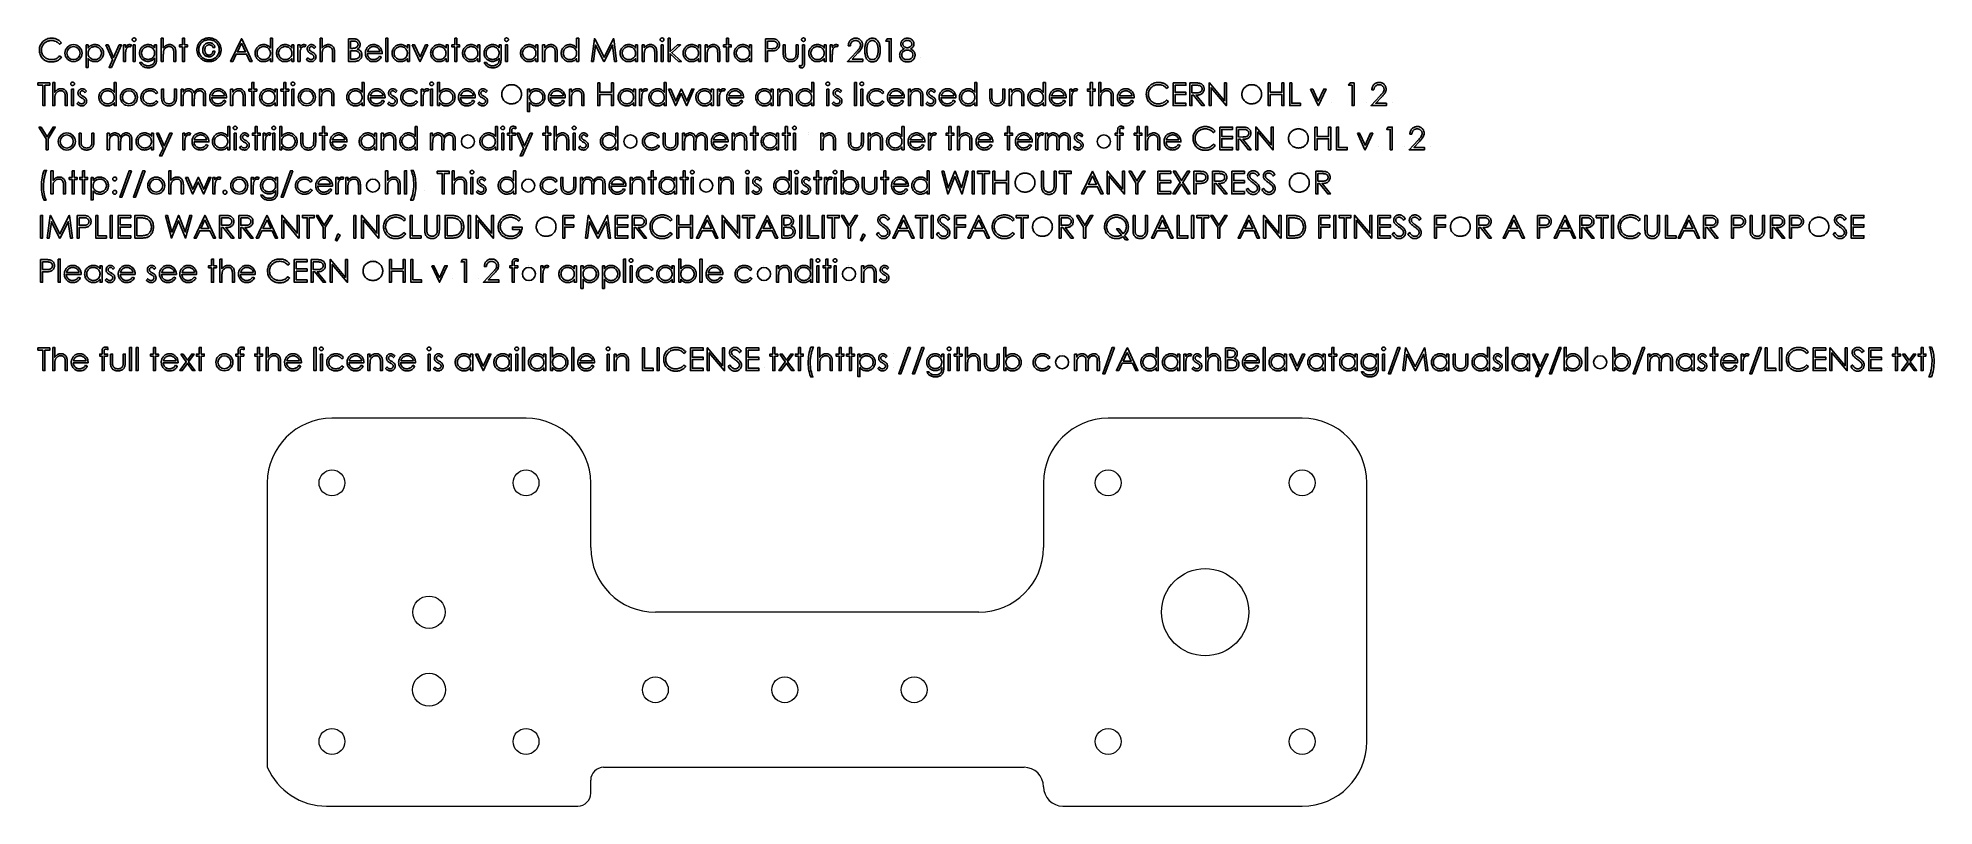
# Model space of a CAD drawing. Header units: millimetres. Extents: x -49 to 245, y 0 to 119.
import ezdxf

# ---------------------------------------------------------------- set-up
doc = ezdxf.new("R2010")
doc.units = ezdxf.units.MM

msp = doc.modelspace()

# ---------------------------------------------------------------- linework, layer by layer
at = {"color": 7, "linetype": 'Continuous'}
for p, q in [((87.93, 115.75), (87.93, 115.75)), ((24.66, 111.97), (24.66, 111.97)), ((139.08, 111.97), (139.08, 111.97)), ((151.46, 108.92), (151.46, 108.92)), ((156.8, 108.92), (156.8, 108.92)), ((160.8, 108.92), (160.8, 108.92)), ((17.93, 104.15), (17.93, 104.15)), ((43.06, 104.15), (43.06, 104.15)), ((70.56, 104.15), (70.56, 104.15)), ((70.56, 103.83), (70.56, 103.83)), ((116.24, 104.15), (116.24, 104.15)), ((146.3, 105.13), (146.3, 105.13)), ((158.69, 102.08), (158.69, 102.08)), ((162.68, 102.08), (162.68, 102.08)), ((166.68, 102.08), (166.68, 102.08)), ((3.25, 97.31), (3.25, 97.31)), ((27.26, 97.31), (27.26, 97.31)), ((54.77, 97.31), (54.77, 97.31)), ((104.04, 98.3), (104.04, 98.3)), ((146.44, 98.3), (146.44, 98.3)), ((11.2, 95.25), (11.2, 95.25)), ((30, 91.47), (30, 91.47)), ((106.73, 91.47), (106.73, 91.47)), ((171.34, 91.47), (171.34, 91.47)), ((226.76, 91.47), (226.76, 91.47)), ((234.61, 88.42), (234.61, 88.42)), ((3.21, 84.63), (3.21, 84.63)), ((27.35, 83.65), (27.35, 83.65)), ((63.7, 83.65), (63.7, 83.65)), ((76.84, 83.65), (76.84, 83.65)), ((15.59, 81.58), (15.59, 81.58)), ((19.59, 81.58), (19.59, 81.58)), ((63.79, 67.92), (63.79, 67.92)), ((83.75, 69.98), (83.75, 69.98)), ((83.75, 67.92), (83.75, 67.92)), ((104.44, 67.92), (104.44, 67.92)), ((109.78, 69.98), (109.78, 69.98)), ((192.97, 69.98), (192.97, 69.98)), ((237.35, 67.92), (237.35, 67.92))]:
    msp.add_line(p, q, dxfattribs=at)
at = {"color": 7, "linetype": 'Continuous', "lineweight": 15}
for p, q in [((26.91, 60), (-3.09, 60)), ((146.91, 60), (116.91, 60)), ((-13.09, 50), (-13.09, 6)), ((36.91, 40), (36.91, 50)), ((106.91, 50), (106.91, 40)), ((156.91, 10), (156.91, 50)), ((96.91, 30), (46.91, 30)), ((38.91, 6), (103.91, 6)), ((36.91, 2), (36.91, 4)), ((-3.92, 0), (34.91, 0)), ((109.91, 0), (146.91, 0))]:
    msp.add_line(p, q, dxfattribs=at)
at = {"color": 7, "linetype": 'Continuous', "flags": 128}
for points in [[(-44.92, 118.07), (-45.19, 117.86), (-45.19, 117.86), (-45.25, 117.93), (-45.31, 117.99), (-45.38, 118.05), (-45.45, 118.11), (-45.52, 118.16), (-45.59, 118.21), (-45.67, 118.25), (-45.75, 118.29), (-45.92, 118.36), (-46.09, 118.41), (-46.27, 118.43), (-46.46, 118.44), (-46.46, 118.44), (-46.57, 118.44), (-46.67, 118.43), (-46.77, 118.41), (-46.87, 118.39), (-46.97, 118.36), (-47.07, 118.33), (-47.16, 118.29), (-47.25, 118.24), (-47.34, 118.19), (-47.42, 118.14), (-47.5, 118.08), (-47.57, 118.01), (-47.64, 117.94), (-47.7, 117.87), (-47.76, 117.79), (-47.81, 117.71), (-47.86, 117.63), (-47.9, 117.54), (-47.93, 117.45), (-47.96, 117.36), (-47.98, 117.26), (-48, 117.16), (-48.01, 117.06), (-48.01, 116.96), (-48.01, 116.96), (-48.01, 116.8), (-47.98, 116.66), (-47.95, 116.51), (-47.9, 116.38), (-47.84, 116.25), (-47.76, 116.13), (-47.67, 116.01), (-47.57, 115.9), (-47.45, 115.8), (-47.33, 115.72), (-47.2, 115.65), (-47.06, 115.59), (-46.92, 115.54), (-46.77, 115.51), (-46.61, 115.49), (-46.44, 115.48), (-46.44, 115.48), (-46.26, 115.49), (-46.08, 115.52), (-45.92, 115.56), (-45.75, 115.63), (-45.6, 115.71), (-45.46, 115.81), (-45.32, 115.93), (-45.19, 116.06), (-45.19, 116.06), (-44.92, 115.86), (-44.92, 115.86), (-44.98, 115.77), (-45.06, 115.69), (-45.13, 115.62), (-45.21, 115.55), (-45.29, 115.48), (-45.38, 115.42), (-45.47, 115.36), (-45.57, 115.31), (-45.67, 115.27), (-45.77, 115.23), (-45.87, 115.2), (-45.98, 115.17), (-46.09, 115.15), (-46.2, 115.13), (-46.32, 115.12), (-46.44, 115.12), (-46.44, 115.12), (-46.55, 115.12), (-46.66, 115.13), (-46.77, 115.14), (-46.87, 115.16), (-46.97, 115.18), (-47.07, 115.21), (-47.17, 115.24), (-47.26, 115.27), (-47.35, 115.32), (-47.43, 115.36), (-47.51, 115.41), (-47.59, 115.47), (-47.67, 115.53), (-47.74, 115.59), (-47.82, 115.66), (-47.88, 115.73), (-47.88, 115.73), (-47.99, 115.87), (-48.08, 116.01), (-48.15, 116.15), (-48.22, 116.3), (-48.26, 116.46), (-48.3, 116.63), (-48.32, 116.8), (-48.33, 116.98), (-48.33, 116.98), (-48.32, 117.17), (-48.29, 117.35), (-48.25, 117.52), (-48.19, 117.69), (-48.12, 117.85), (-48.02, 118), (-47.92, 118.14), (-47.79, 118.28), (-47.65, 118.4), (-47.5, 118.51), (-47.35, 118.6), (-47.18, 118.67), (-47.01, 118.73), (-46.83, 118.77), (-46.64, 118.79), (-46.44, 118.8), (-46.44, 118.8), (-46.32, 118.8), (-46.21, 118.79), (-46.09, 118.77), (-45.98, 118.75), (-45.87, 118.73), (-45.76, 118.69), (-45.66, 118.65), (-45.56, 118.61), (-45.47, 118.56), (-45.37, 118.5), (-45.29, 118.44), (-45.2, 118.38), (-45.13, 118.31), (-45.05, 118.23), (-44.98, 118.15), (-44.92, 118.07)], [(-41.1, 117.77), (-40.79, 117.77), (-40.79, 117.77), (-40.79, 117.3), (-40.79, 117.3), (-40.69, 117.42), (-40.58, 117.53), (-40.46, 117.62), (-40.33, 117.69), (-40.2, 117.74), (-40.06, 117.78), (-39.91, 117.81), (-39.75, 117.81), (-39.75, 117.81), (-39.62, 117.81), (-39.49, 117.79), (-39.36, 117.76), (-39.24, 117.72), (-39.12, 117.66), (-39.01, 117.6), (-38.91, 117.52), (-38.8, 117.43), (-38.71, 117.33), (-38.63, 117.22), (-38.56, 117.12), (-38.51, 117), (-38.47, 116.88), (-38.43, 116.76), (-38.42, 116.63), (-38.41, 116.5), (-38.41, 116.5), (-38.42, 116.36), (-38.43, 116.23), (-38.46, 116.11), (-38.51, 115.98), (-38.56, 115.87), (-38.63, 115.76), (-38.71, 115.65), (-38.8, 115.55), (-38.9, 115.46), (-39.01, 115.39), (-39.12, 115.32), (-39.23, 115.26), (-39.35, 115.22), (-39.48, 115.19), (-39.61, 115.17), (-39.74, 115.17), (-39.74, 115.17), (-39.9, 115.17), (-40.04, 115.2), (-40.18, 115.24), (-40.32, 115.29), (-40.44, 115.37), (-40.57, 115.45), (-40.68, 115.56), (-40.79, 115.68), (-40.79, 115.68), (-40.79, 114.27), (-40.79, 114.27), (-41.1, 114.27), (-41.1, 114.27), (-41.1, 117.77)], [(-39.76, 117.5), (-39.86, 117.5), (-39.97, 117.48), (-40.06, 117.46), (-40.16, 117.43), (-40.25, 117.39), (-40.33, 117.34), (-40.41, 117.28), (-40.49, 117.21), (-40.56, 117.13), (-40.62, 117.06), (-40.67, 116.97), (-40.71, 116.88), (-40.75, 116.79), (-40.77, 116.69), (-40.78, 116.59), (-40.79, 116.49), (-40.79, 116.49), (-40.78, 116.35), (-40.76, 116.22), (-40.71, 116.09), (-40.66, 115.97), (-40.58, 115.87), (-40.49, 115.77), (-40.39, 115.69), (-40.28, 115.61), (-40.15, 115.56), (-40.02, 115.51), (-39.89, 115.49), (-39.75, 115.48), (-39.75, 115.48), (-39.62, 115.49), (-39.49, 115.51), (-39.36, 115.56), (-39.24, 115.61), (-39.13, 115.69), (-39.03, 115.78), (-38.94, 115.88), (-38.87, 115.99), (-38.8, 116.11), (-38.76, 116.24), (-38.73, 116.36), (-38.72, 116.49), (-38.72, 116.49), (-38.73, 116.63), (-38.76, 116.75), (-38.8, 116.88), (-38.86, 117), (-38.94, 117.11), (-39.03, 117.21), (-39.13, 117.3), (-39.24, 117.37), (-39.36, 117.43), (-39.49, 117.47), (-39.62, 117.49), (-39.76, 117.5)], [(-38.05, 117.77), (-37.71, 117.77), (-37.71, 117.77), (-36.85, 115.81), (-36.85, 115.81), (-35.97, 117.77), (-35.97, 117.77), (-35.63, 117.77), (-35.63, 117.77), (-37.2, 114.27), (-37.2, 114.27), (-37.54, 114.27), (-37.54, 114.27), (-37.02, 115.43), (-37.02, 115.43), (-38.05, 117.77)], [(-35.31, 117.77), (-35, 117.77), (-35, 117.77), (-35, 117.39), (-35, 117.39), (-34.93, 117.5), (-34.85, 117.59), (-34.78, 117.66), (-34.7, 117.71), (-34.62, 117.76), (-34.54, 117.79), (-34.46, 117.81), (-34.38, 117.81), (-34.38, 117.81), (-34.31, 117.81), (-34.24, 117.79), (-34.17, 117.77), (-34.1, 117.73), (-34.1, 117.73), (-34.27, 117.45), (-34.27, 117.45), (-34.32, 117.47), (-34.36, 117.49), (-34.4, 117.5), (-34.44, 117.5), (-34.44, 117.5), (-34.51, 117.49), (-34.58, 117.47), (-34.66, 117.42), (-34.73, 117.37), (-34.76, 117.33), (-34.8, 117.29), (-34.82, 117.24), (-34.85, 117.19), (-34.88, 117.14), (-34.9, 117.08), (-34.92, 117.02), (-34.94, 116.95), (-34.94, 116.95), (-34.96, 116.89), (-34.97, 116.81), (-34.98, 116.72), (-34.99, 116.62), (-34.99, 116.5), (-35, 116.37), (-35, 116.23), (-35, 116.07), (-35, 116.07), (-35, 115.21), (-35, 115.21), (-35.31, 115.21), (-35.31, 115.21), (-35.31, 117.77)], [(-33.68, 118.85), (-33.62, 118.84), (-33.57, 118.83), (-33.52, 118.8), (-33.47, 118.77), (-33.43, 118.73), (-33.41, 118.68), (-33.39, 118.63), (-33.38, 118.58), (-33.38, 118.58), (-33.39, 118.52), (-33.41, 118.47), (-33.43, 118.43), (-33.47, 118.39), (-33.52, 118.35), (-33.57, 118.33), (-33.62, 118.31), (-33.68, 118.31), (-33.68, 118.31), (-33.73, 118.31), (-33.79, 118.33), (-33.84, 118.35), (-33.88, 118.39), (-33.92, 118.43), (-33.95, 118.47), (-33.96, 118.52), (-33.97, 118.58), (-33.97, 118.58), (-33.96, 118.63), (-33.95, 118.68), (-33.92, 118.73), (-33.88, 118.77), (-33.84, 118.8), (-33.79, 118.83), (-33.73, 118.84), (-33.68, 118.85)], [(-33.83, 117.77), (-33.52, 117.77), (-33.52, 117.77), (-33.52, 115.21), (-33.52, 115.21), (-33.83, 115.21), (-33.83, 115.21), (-33.83, 117.77)], [(-30.51, 117.77), (-30.2, 117.77), (-30.2, 117.77), (-30.2, 115.74), (-30.2, 115.74), (-30.2, 115.61), (-30.2, 115.49), (-30.21, 115.38), (-30.22, 115.28), (-30.23, 115.18), (-30.25, 115.1), (-30.27, 115.02), (-30.29, 114.96), (-30.29, 114.96), (-30.33, 114.87), (-30.37, 114.79), (-30.41, 114.71), (-30.47, 114.64), (-30.53, 114.58), (-30.59, 114.52), (-30.66, 114.46), (-30.74, 114.41), (-30.82, 114.37), (-30.9, 114.33), (-30.99, 114.3), (-31.08, 114.27), (-31.18, 114.25), (-31.28, 114.24), (-31.39, 114.23), (-31.49, 114.22), (-31.49, 114.22), (-31.65, 114.23), (-31.8, 114.25), (-31.95, 114.28), (-32.08, 114.32), (-32.2, 114.37), (-32.31, 114.43), (-32.41, 114.5), (-32.5, 114.57), (-32.58, 114.66), (-32.66, 114.76), (-32.73, 114.89), (-32.8, 115.03), (-32.8, 115.03), (-32.49, 115.03), (-32.49, 115.03), (-32.41, 114.91), (-32.32, 114.81), (-32.22, 114.73), (-32.1, 114.66), (-31.98, 114.61), (-31.84, 114.57), (-31.69, 114.55), (-31.53, 114.54), (-31.53, 114.54), (-31.36, 114.55), (-31.21, 114.57), (-31.07, 114.61), (-30.95, 114.66), (-30.84, 114.72), (-30.75, 114.8), (-30.67, 114.88), (-30.61, 114.96), (-30.59, 115.01), (-30.57, 115.07), (-30.55, 115.13), (-30.54, 115.21), (-30.53, 115.29), (-30.52, 115.37), (-30.51, 115.47), (-30.51, 115.57), (-30.51, 115.57), (-30.51, 115.7), (-30.51, 115.7), (-30.61, 115.59), (-30.72, 115.49), (-30.84, 115.41), (-30.97, 115.34), (-31.1, 115.28), (-31.24, 115.24), (-31.39, 115.22), (-31.53, 115.21), (-31.53, 115.21), (-31.62, 115.21), (-31.71, 115.22), (-31.79, 115.24), (-31.88, 115.26), (-31.96, 115.28), (-32.04, 115.31), (-32.12, 115.35), (-32.2, 115.39), (-32.27, 115.43), (-32.34, 115.48), (-32.41, 115.53), (-32.47, 115.59), (-32.53, 115.65), (-32.58, 115.71), (-32.63, 115.78), (-32.68, 115.85), (-32.72, 115.93), (-32.75, 116), (-32.78, 116.08), (-32.8, 116.16), (-32.82, 116.24), (-32.84, 116.33), (-32.84, 116.41), (-32.85, 116.5), (-32.85, 116.5), (-32.84, 116.59), (-32.83, 116.67), (-32.82, 116.76), (-32.8, 116.84), (-32.78, 116.92), (-32.75, 117), (-32.71, 117.08), (-32.67, 117.16), (-32.62, 117.23), (-32.57, 117.3), (-32.52, 117.37), (-32.46, 117.43), (-32.4, 117.49), (-32.33, 117.54), (-32.26, 117.59), (-32.18, 117.64), (-32.1, 117.68), (-32.02, 117.71), (-31.94, 117.74), (-31.86, 117.77), (-31.78, 117.79), (-31.7, 117.8), (-31.61, 117.81), (-31.53, 117.81), (-31.53, 117.81), (-31.38, 117.81), (-31.25, 117.79), (-31.12, 117.75), (-30.99, 117.71), (-30.87, 117.64), (-30.75, 117.56), (-30.63, 117.45), (-30.51, 117.32), (-30.51, 117.32), (-30.51, 117.77)], [(-31.5, 117.5), (-31.64, 117.49), (-31.77, 117.47), (-31.9, 117.43), (-32.02, 117.37), (-32.13, 117.29), (-32.23, 117.21), (-32.32, 117.11), (-32.4, 117), (-32.46, 116.88), (-32.5, 116.75), (-32.52, 116.62), (-32.53, 116.49), (-32.53, 116.49), (-32.53, 116.38), (-32.51, 116.29), (-32.49, 116.19), (-32.46, 116.11), (-32.42, 116.02), (-32.37, 115.94), (-32.32, 115.87), (-32.25, 115.8), (-32.18, 115.73), (-32.1, 115.68), (-32.01, 115.63), (-31.93, 115.59), (-31.83, 115.56), (-31.73, 115.54), (-31.63, 115.53), (-31.52, 115.53), (-31.52, 115.53), (-31.41, 115.53), (-31.3, 115.54), (-31.2, 115.56), (-31.11, 115.59), (-31.02, 115.63), (-30.94, 115.68), (-30.86, 115.73), (-30.79, 115.8), (-30.72, 115.87), (-30.67, 115.94), (-30.62, 116.02), (-30.58, 116.11), (-30.55, 116.2), (-30.53, 116.3), (-30.52, 116.4), (-30.51, 116.5), (-30.51, 116.5), (-30.52, 116.64), (-30.54, 116.78), (-30.58, 116.9), (-30.64, 117.02), (-30.71, 117.12), (-30.79, 117.22), (-30.89, 117.3), (-31, 117.37), (-31.12, 117.43), (-31.24, 117.47), (-31.37, 117.49), (-31.5, 117.5)], [(-29.48, 118.8), (-29.17, 118.8), (-29.17, 118.8), (-29.17, 117.29), (-29.17, 117.29), (-29.06, 117.41), (-28.95, 117.52), (-28.84, 117.61), (-28.72, 117.68), (-28.6, 117.74), (-28.47, 117.78), (-28.33, 117.81), (-28.19, 117.81), (-28.19, 117.81), (-28.05, 117.81), (-27.92, 117.78), (-27.79, 117.73), (-27.68, 117.67), (-27.57, 117.59), (-27.48, 117.5), (-27.41, 117.4), (-27.34, 117.28), (-27.32, 117.22), (-27.3, 117.14), (-27.28, 117.06), (-27.26, 116.97), (-27.25, 116.87), (-27.24, 116.76), (-27.24, 116.64), (-27.24, 116.52), (-27.24, 116.52), (-27.24, 115.21), (-27.24, 115.21), (-27.55, 115.21), (-27.55, 115.21), (-27.55, 116.41), (-27.55, 116.41), (-27.55, 116.52), (-27.55, 116.61), (-27.56, 116.7), (-27.56, 116.78), (-27.57, 116.85), (-27.57, 116.91), (-27.58, 116.96), (-27.59, 117), (-27.59, 117), (-27.63, 117.11), (-27.68, 117.22), (-27.74, 117.3), (-27.82, 117.37), (-27.9, 117.43), (-28.01, 117.47), (-28.12, 117.49), (-28.25, 117.5), (-28.25, 117.5), (-28.32, 117.5), (-28.4, 117.49), (-28.47, 117.47), (-28.54, 117.45), (-28.61, 117.42), (-28.67, 117.39), (-28.74, 117.35), (-28.8, 117.31), (-28.86, 117.25), (-28.91, 117.2), (-28.96, 117.15), (-29, 117.09), (-29.04, 117.03), (-29.07, 116.96), (-29.1, 116.89), (-29.12, 116.82), (-29.12, 116.82), (-29.13, 116.77), (-29.14, 116.71), (-29.15, 116.64), (-29.15, 116.56), (-29.16, 116.47), (-29.16, 116.37), (-29.17, 116.26), (-29.17, 116.14), (-29.17, 116.14), (-29.17, 115.21), (-29.17, 115.21), (-29.48, 115.21), (-29.48, 115.21), (-29.48, 118.8)], [(-26.2, 118.8), (-25.89, 118.8), (-25.89, 118.8), (-25.89, 117.77), (-25.89, 117.77), (-25.44, 117.77), (-25.44, 117.77), (-25.44, 117.46), (-25.44, 117.46), (-25.89, 117.46), (-25.89, 117.46), (-25.89, 115.21), (-25.89, 115.21), (-26.2, 115.21), (-26.2, 115.21), (-26.2, 117.46), (-26.2, 117.46), (-26.65, 117.46), (-26.65, 117.46), (-26.65, 117.77), (-26.65, 117.77), (-26.2, 117.77), (-26.2, 117.77), (-26.2, 118.8)], [(-20.24, 117.01), (-20.24, 116.89), (-20.25, 116.76), (-20.27, 116.65), (-20.3, 116.53), (-20.33, 116.42), (-20.38, 116.3), (-20.43, 116.19), (-20.49, 116.09), (-20.55, 115.98), (-20.62, 115.89), (-20.7, 115.79), (-20.78, 115.71), (-20.87, 115.63), (-20.96, 115.55), (-21.06, 115.48), (-21.17, 115.41), (-21.28, 115.36), (-21.39, 115.31), (-21.5, 115.26), (-21.62, 115.23), (-21.73, 115.2), (-21.85, 115.18), (-21.97, 115.17), (-22.1, 115.17), (-22.1, 115.17), (-22.22, 115.17), (-22.34, 115.18), (-22.46, 115.2), (-22.58, 115.23), (-22.7, 115.26), (-22.81, 115.31), (-22.92, 115.36), (-23.03, 115.41), (-23.14, 115.48), (-23.23, 115.55), (-23.33, 115.63), (-23.42, 115.71), (-23.5, 115.79), (-23.58, 115.89), (-23.65, 115.98), (-23.71, 116.09), (-23.77, 116.2), (-23.82, 116.31), (-23.86, 116.42), (-23.9, 116.53), (-23.93, 116.65), (-23.95, 116.77), (-23.96, 116.89), (-23.96, 117.01), (-23.96, 117.01), (-23.96, 117.13), (-23.95, 117.25), (-23.93, 117.37), (-23.9, 117.48), (-23.86, 117.6), (-23.82, 117.71), (-23.77, 117.82), (-23.71, 117.93), (-23.65, 118.03), (-23.58, 118.13), (-23.5, 118.22), (-23.42, 118.31), (-23.33, 118.39), (-23.24, 118.47), (-23.14, 118.54), (-23.03, 118.6), (-22.92, 118.66), (-22.81, 118.71), (-22.7, 118.75), (-22.58, 118.78), (-22.46, 118.81), (-22.34, 118.83), (-22.22, 118.84), (-22.1, 118.85), (-22.1, 118.85), (-21.97, 118.84), (-21.85, 118.83), (-21.73, 118.81), (-21.62, 118.78), (-21.5, 118.75), (-21.39, 118.71), (-21.28, 118.66), (-21.17, 118.6), (-21.06, 118.54), (-20.96, 118.47), (-20.87, 118.39), (-20.78, 118.31), (-20.7, 118.22), (-20.62, 118.13), (-20.55, 118.03), (-20.49, 117.93), (-20.43, 117.82), (-20.38, 117.71), (-20.33, 117.6), (-20.3, 117.48), (-20.27, 117.37), (-20.25, 117.25), (-20.24, 117.13), (-20.24, 117.01)], [(-20.51, 117.01), (-20.51, 117.11), (-20.52, 117.21), (-20.54, 117.32), (-20.56, 117.41), (-20.59, 117.51), (-20.63, 117.61), (-20.67, 117.7), (-20.72, 117.79), (-20.77, 117.88), (-20.84, 117.96), (-20.9, 118.04), (-20.97, 118.12), (-21.05, 118.19), (-21.13, 118.25), (-21.21, 118.31), (-21.3, 118.37), (-21.4, 118.42), (-21.49, 118.46), (-21.59, 118.49), (-21.69, 118.52), (-21.79, 118.55), (-21.89, 118.56), (-21.99, 118.57), (-22.1, 118.58), (-22.1, 118.58), (-22.21, 118.57), (-22.31, 118.56), (-22.41, 118.55), (-22.51, 118.52), (-22.61, 118.49), (-22.71, 118.46), (-22.8, 118.42), (-22.9, 118.37), (-22.99, 118.31), (-23.07, 118.25), (-23.15, 118.19), (-23.23, 118.12), (-23.3, 118.04), (-23.36, 117.96), (-23.42, 117.88), (-23.48, 117.79), (-23.53, 117.7), (-23.57, 117.61), (-23.61, 117.51), (-23.64, 117.41), (-23.66, 117.31), (-23.68, 117.21), (-23.69, 117.11), (-23.69, 117.01), (-23.69, 117.01), (-23.69, 116.9), (-23.68, 116.8), (-23.66, 116.7), (-23.64, 116.6), (-23.61, 116.5), (-23.57, 116.41), (-23.53, 116.31), (-23.48, 116.22), (-23.42, 116.13), (-23.36, 116.05), (-23.3, 115.97), (-23.23, 115.89), (-23.15, 115.83), (-23.07, 115.76), (-22.99, 115.7), (-22.89, 115.65), (-22.8, 115.6), (-22.71, 115.55), (-22.61, 115.52), (-22.51, 115.49), (-22.41, 115.47), (-22.31, 115.45), (-22.2, 115.44), (-22.1, 115.44), (-22.1, 115.44), (-21.99, 115.44), (-21.89, 115.45), (-21.79, 115.47), (-21.69, 115.49), (-21.59, 115.52), (-21.49, 115.55), (-21.4, 115.6), (-21.3, 115.65), (-21.21, 115.7), (-21.13, 115.76), (-21.05, 115.83), (-20.97, 115.89), (-20.9, 115.97), (-20.84, 116.05), (-20.77, 116.13), (-20.72, 116.22), (-20.67, 116.31), (-20.63, 116.41), (-20.59, 116.5), (-20.56, 116.6), (-20.54, 116.7), (-20.52, 116.8), (-20.51, 116.9), (-20.51, 117.01)], [(-21.18, 117.37), (-21.49, 117.37), (-21.49, 117.37), (-21.52, 117.46), (-21.57, 117.54), (-21.62, 117.61), (-21.69, 117.67), (-21.76, 117.71), (-21.85, 117.74), (-21.95, 117.76), (-22.07, 117.77), (-22.07, 117.77), (-22.14, 117.77), (-22.21, 117.76), (-22.28, 117.74), (-22.34, 117.72), (-22.4, 117.69), (-22.46, 117.66), (-22.51, 117.61), (-22.56, 117.57), (-22.61, 117.51), (-22.64, 117.45), (-22.68, 117.39), (-22.7, 117.32), (-22.72, 117.24), (-22.74, 117.16), (-22.75, 117.07), (-22.75, 116.98), (-22.75, 116.98), (-22.75, 116.88), (-22.74, 116.8), (-22.72, 116.72), (-22.7, 116.64), (-22.68, 116.57), (-22.65, 116.51), (-22.61, 116.45), (-22.57, 116.4), (-22.52, 116.35), (-22.47, 116.31), (-22.42, 116.28), (-22.36, 116.25), (-22.3, 116.23), (-22.24, 116.21), (-22.17, 116.2), (-22.1, 116.2), (-22.1, 116.2), (-22.04, 116.2), (-21.98, 116.21), (-21.93, 116.22), (-21.88, 116.24), (-21.83, 116.26), (-21.78, 116.28), (-21.74, 116.31), (-21.7, 116.34), (-21.66, 116.38), (-21.62, 116.43), (-21.59, 116.47), (-21.57, 116.53), (-21.54, 116.58), (-21.52, 116.65), (-21.51, 116.71), (-21.49, 116.78), (-21.49, 116.78), (-21.18, 116.78), (-21.18, 116.78), (-21.19, 116.69), (-21.21, 116.6), (-21.24, 116.51), (-21.28, 116.43), (-21.32, 116.36), (-21.36, 116.29), (-21.41, 116.22), (-21.47, 116.16), (-21.54, 116.11), (-21.6, 116.06), (-21.67, 116.02), (-21.75, 115.99), (-21.83, 115.96), (-21.91, 115.94), (-21.99, 115.93), (-22.08, 115.93), (-22.08, 115.93), (-22.19, 115.93), (-22.29, 115.95), (-22.39, 115.97), (-22.48, 116), (-22.57, 116.04), (-22.65, 116.09), (-22.73, 116.14), (-22.8, 116.21), (-22.86, 116.28), (-22.91, 116.36), (-22.96, 116.45), (-23, 116.54), (-23.03, 116.64), (-23.05, 116.75), (-23.06, 116.86), (-23.06, 116.98), (-23.06, 116.98), (-23.06, 117.11), (-23.05, 117.23), (-23.02, 117.34), (-22.99, 117.45), (-22.96, 117.54), (-22.91, 117.63), (-22.85, 117.72), (-22.79, 117.79), (-22.71, 117.86), (-22.64, 117.92), (-22.55, 117.97), (-22.47, 118.01), (-22.38, 118.04), (-22.28, 118.07), (-22.18, 118.08), (-22.08, 118.08), (-22.08, 118.08), (-21.98, 118.08), (-21.89, 118.07), (-21.8, 118.06), (-21.72, 118.03), (-21.64, 118.01), (-21.57, 117.97), (-21.51, 117.93), (-21.44, 117.89), (-21.39, 117.84), (-21.34, 117.78), (-21.3, 117.72), (-21.26, 117.66), (-21.23, 117.59), (-21.21, 117.52), (-21.19, 117.45), (-21.18, 117.37)], [(-17.05, 118.71), (-15.44, 115.21), (-15.44, 115.21), (-15.78, 115.21), (-15.78, 115.21), (-16.29, 116.33), (-16.29, 116.33), (-17.88, 116.33), (-17.88, 116.33), (-18.41, 115.21), (-18.41, 115.21), (-18.76, 115.21), (-18.76, 115.21), (-17.1, 118.71), (-17.1, 118.71), (-17.05, 118.71)], [(-17.08, 118.03), (-17.71, 116.69), (-17.71, 116.69), (-16.46, 116.69), (-16.46, 116.69), (-17.08, 118.03)], [(-12.29, 118.8), (-12.29, 115.21), (-12.29, 115.21), (-12.61, 115.21), (-12.61, 115.21), (-12.61, 115.65), (-12.61, 115.65), (-12.72, 115.54), (-12.83, 115.44), (-12.95, 115.35), (-13.08, 115.28), (-13.22, 115.23), (-13.35, 115.2), (-13.5, 115.17), (-13.65, 115.17), (-13.65, 115.17), (-13.79, 115.17), (-13.92, 115.19), (-14.04, 115.22), (-14.17, 115.26), (-14.28, 115.32), (-14.39, 115.39), (-14.5, 115.46), (-14.6, 115.55), (-14.69, 115.65), (-14.77, 115.76), (-14.83, 115.87), (-14.89, 115.98), (-14.93, 116.11), (-14.96, 116.23), (-14.98, 116.36), (-14.99, 116.5), (-14.99, 116.5), (-14.98, 116.63), (-14.96, 116.76), (-14.93, 116.88), (-14.89, 117), (-14.83, 117.12), (-14.77, 117.22), (-14.69, 117.33), (-14.59, 117.43), (-14.49, 117.52), (-14.39, 117.6), (-14.27, 117.66), (-14.16, 117.72), (-14.04, 117.76), (-13.91, 117.79), (-13.78, 117.81), (-13.64, 117.81), (-13.64, 117.81), (-13.49, 117.81), (-13.34, 117.78), (-13.2, 117.74), (-13.06, 117.68), (-12.94, 117.6), (-12.82, 117.51), (-12.71, 117.4), (-12.61, 117.27), (-12.61, 117.27), (-12.61, 118.8), (-12.61, 118.8), (-12.29, 118.8)], [(-13.64, 117.5), (-13.78, 117.49), (-13.91, 117.47), (-14.03, 117.43), (-14.16, 117.37), (-14.27, 117.3), (-14.37, 117.21), (-14.46, 117.11), (-14.53, 117), (-14.59, 116.88), (-14.64, 116.75), (-14.66, 116.63), (-14.67, 116.49), (-14.67, 116.49), (-14.66, 116.36), (-14.64, 116.24), (-14.59, 116.11), (-14.53, 115.99), (-14.45, 115.88), (-14.37, 115.78), (-14.27, 115.69), (-14.15, 115.61), (-14.03, 115.56), (-13.91, 115.51), (-13.78, 115.49), (-13.64, 115.48), (-13.64, 115.48), (-13.51, 115.49), (-13.37, 115.51), (-13.25, 115.56), (-13.12, 115.61), (-13, 115.69), (-12.9, 115.77), (-12.82, 115.87), (-12.74, 115.97), (-12.68, 116.09), (-12.64, 116.22), (-12.62, 116.35), (-12.61, 116.49), (-12.61, 116.49), (-12.61, 116.59), (-12.63, 116.69), (-12.65, 116.79), (-12.68, 116.88), (-12.73, 116.97), (-12.78, 117.06), (-12.84, 117.13), (-12.91, 117.21), (-12.98, 117.28), (-13.06, 117.34), (-13.15, 117.39), (-13.24, 117.43), (-13.33, 117.46), (-13.43, 117.48), (-13.53, 117.5), (-13.64, 117.5)], [(-8.97, 117.77), (-8.97, 115.21), (-8.97, 115.21), (-9.29, 115.21), (-9.29, 115.21), (-9.29, 115.65), (-9.29, 115.65), (-9.4, 115.54), (-9.51, 115.44), (-9.63, 115.35), (-9.76, 115.28), (-9.89, 115.23), (-10.03, 115.2), (-10.18, 115.17), (-10.33, 115.17), (-10.33, 115.17), (-10.47, 115.17), (-10.6, 115.19), (-10.72, 115.22), (-10.84, 115.26), (-10.96, 115.32), (-11.07, 115.39), (-11.18, 115.46), (-11.28, 115.55), (-11.37, 115.65), (-11.45, 115.76), (-11.51, 115.87), (-11.57, 115.98), (-11.61, 116.11), (-11.64, 116.23), (-11.66, 116.36), (-11.67, 116.5), (-11.67, 116.5), (-11.66, 116.63), (-11.64, 116.76), (-11.61, 116.88), (-11.57, 117), (-11.51, 117.12), (-11.44, 117.22), (-11.36, 117.33), (-11.27, 117.43), (-11.17, 117.52), (-11.06, 117.6), (-10.95, 117.66), (-10.84, 117.72), (-10.72, 117.76), (-10.59, 117.79), (-10.46, 117.81), (-10.32, 117.81), (-10.32, 117.81), (-10.17, 117.81), (-10.02, 117.78), (-9.88, 117.74), (-9.74, 117.69), (-9.62, 117.62), (-9.5, 117.53), (-9.39, 117.42), (-9.29, 117.3), (-9.29, 117.3), (-9.29, 117.77), (-9.29, 117.77), (-8.97, 117.77)], [(-10.32, 117.5), (-10.46, 117.49), (-10.59, 117.47), (-10.71, 117.43), (-10.84, 117.37), (-10.95, 117.3), (-11.05, 117.21), (-11.14, 117.11), (-11.21, 117), (-11.27, 116.88), (-11.32, 116.75), (-11.34, 116.63), (-11.35, 116.49), (-11.35, 116.49), (-11.34, 116.36), (-11.32, 116.24), (-11.27, 116.11), (-11.21, 115.99), (-11.13, 115.88), (-11.05, 115.78), (-10.94, 115.69), (-10.83, 115.61), (-10.71, 115.56), (-10.59, 115.51), (-10.46, 115.49), (-10.32, 115.48), (-10.32, 115.48), (-10.19, 115.49), (-10.05, 115.51), (-9.92, 115.56), (-9.8, 115.61), (-9.68, 115.69), (-9.58, 115.77), (-9.5, 115.87), (-9.42, 115.97), (-9.36, 116.09), (-9.32, 116.22), (-9.3, 116.35), (-9.29, 116.49), (-9.29, 116.49), (-9.29, 116.59), (-9.31, 116.69), (-9.33, 116.79), (-9.36, 116.88), (-9.4, 116.97), (-9.46, 117.06), (-9.52, 117.13), (-9.59, 117.21), (-9.66, 117.28), (-9.74, 117.34), (-9.83, 117.39), (-9.92, 117.43), (-10.01, 117.46), (-10.11, 117.48), (-10.21, 117.5), (-10.32, 117.5)], [(-8.35, 117.77), (-8.03, 117.77), (-8.03, 117.77), (-8.03, 117.39), (-8.03, 117.39), (-7.96, 117.5), (-7.89, 117.59), (-7.81, 117.66), (-7.73, 117.71), (-7.66, 117.76), (-7.57, 117.79), (-7.49, 117.81), (-7.41, 117.81), (-7.41, 117.81), (-7.34, 117.81), (-7.28, 117.79), (-7.21, 117.77), (-7.13, 117.73), (-7.13, 117.73), (-7.31, 117.45), (-7.31, 117.45), (-7.35, 117.47), (-7.39, 117.49), (-7.43, 117.5), (-7.47, 117.5), (-7.47, 117.5), (-7.54, 117.49), (-7.62, 117.47), (-7.69, 117.42), (-7.76, 117.37), (-7.79, 117.33), (-7.83, 117.29), (-7.86, 117.24), (-7.88, 117.19), (-7.91, 117.14), (-7.93, 117.08), (-7.96, 117.02), (-7.98, 116.95), (-7.98, 116.95), (-7.99, 116.89), (-8, 116.81), (-8.01, 116.72), (-8.02, 116.62), (-8.02, 116.5), (-8.03, 116.37), (-8.03, 116.23), (-8.03, 116.07), (-8.03, 116.07), (-8.03, 115.21), (-8.03, 115.21), (-8.35, 115.21), (-8.35, 115.21), (-8.35, 117.77)], [(-5.61, 117.45), (-5.82, 117.23), (-5.82, 117.23), (-5.88, 117.29), (-5.93, 117.35), (-5.99, 117.4), (-6.04, 117.43), (-6.1, 117.46), (-6.15, 117.48), (-6.21, 117.5), (-6.26, 117.5), (-6.26, 117.5), (-6.33, 117.49), (-6.39, 117.47), (-6.45, 117.44), (-6.5, 117.4), (-6.54, 117.34), (-6.57, 117.29), (-6.59, 117.22), (-6.6, 117.16), (-6.6, 117.16), (-6.59, 117.1), (-6.57, 117.04), (-6.55, 116.98), (-6.51, 116.92), (-6.51, 116.92), (-6.48, 116.9), (-6.45, 116.87), (-6.42, 116.83), (-6.37, 116.8), (-6.33, 116.77), (-6.27, 116.73), (-6.21, 116.7), (-6.14, 116.66), (-6.14, 116.66), (-6.06, 116.61), (-5.99, 116.57), (-5.92, 116.52), (-5.86, 116.48), (-5.81, 116.43), (-5.76, 116.39), (-5.72, 116.34), (-5.68, 116.3), (-5.68, 116.3), (-5.63, 116.21), (-5.59, 116.11), (-5.57, 116.01), (-5.56, 115.91), (-5.56, 115.91), (-5.57, 115.83), (-5.58, 115.76), (-5.59, 115.69), (-5.62, 115.62), (-5.65, 115.56), (-5.68, 115.5), (-5.73, 115.44), (-5.78, 115.38), (-5.83, 115.33), (-5.89, 115.29), (-5.95, 115.25), (-6.02, 115.22), (-6.09, 115.2), (-6.16, 115.18), (-6.23, 115.17), (-6.31, 115.17), (-6.31, 115.17), (-6.42, 115.17), (-6.52, 115.19), (-6.62, 115.22), (-6.72, 115.26), (-6.82, 115.31), (-6.9, 115.37), (-6.98, 115.44), (-7.04, 115.51), (-7.04, 115.51), (-6.84, 115.75), (-6.84, 115.75), (-6.78, 115.69), (-6.72, 115.63), (-6.65, 115.59), (-6.59, 115.55), (-6.53, 115.52), (-6.46, 115.5), (-6.4, 115.49), (-6.33, 115.48), (-6.33, 115.48), (-6.24, 115.49), (-6.16, 115.51), (-6.08, 115.55), (-6.01, 115.6), (-5.95, 115.67), (-5.91, 115.74), (-5.89, 115.81), (-5.88, 115.89), (-5.88, 115.89), (-5.88, 115.96), (-5.9, 116.02), (-5.93, 116.08), (-5.96, 116.14), (-5.96, 116.14), (-5.99, 116.16), (-6.02, 116.19), (-6.06, 116.22), (-6.1, 116.26), (-6.16, 116.29), (-6.21, 116.32), (-6.28, 116.36), (-6.35, 116.4), (-6.35, 116.4), (-6.43, 116.44), (-6.5, 116.49), (-6.57, 116.53), (-6.62, 116.58), (-6.68, 116.62), (-6.72, 116.66), (-6.76, 116.71), (-6.79, 116.75), (-6.79, 116.75), (-6.84, 116.84), (-6.88, 116.93), (-6.9, 117.04), (-6.91, 117.14), (-6.91, 117.14), (-6.91, 117.21), (-6.9, 117.28), (-6.88, 117.35), (-6.86, 117.41), (-6.84, 117.47), (-6.81, 117.52), (-6.77, 117.57), (-6.73, 117.62), (-6.68, 117.67), (-6.63, 117.71), (-6.58, 117.74), (-6.52, 117.77), (-6.46, 117.79), (-6.4, 117.8), (-6.33, 117.81), (-6.26, 117.81), (-6.26, 117.81), (-6.18, 117.81), (-6.1, 117.79), (-6.02, 117.76), (-5.94, 117.72), (-5.86, 117.67), (-5.77, 117.61), (-5.69, 117.54), (-5.61, 117.45)], [(-4.94, 118.8), (-4.62, 118.8), (-4.62, 118.8), (-4.62, 117.29), (-4.62, 117.29), (-4.52, 117.41), (-4.41, 117.52), (-4.29, 117.61), (-4.18, 117.68), (-4.05, 117.74), (-3.92, 117.78), (-3.79, 117.81), (-3.65, 117.81), (-3.65, 117.81), (-3.51, 117.81), (-3.37, 117.78), (-3.25, 117.73), (-3.13, 117.67), (-3.03, 117.59), (-2.94, 117.5), (-2.86, 117.4), (-2.8, 117.28), (-2.77, 117.22), (-2.75, 117.14), (-2.73, 117.06), (-2.72, 116.97), (-2.71, 116.87), (-2.7, 116.76), (-2.69, 116.64), (-2.69, 116.52), (-2.69, 116.52), (-2.69, 115.21), (-2.69, 115.21), (-3.01, 115.21), (-3.01, 115.21), (-3.01, 116.41), (-3.01, 116.41), (-3.01, 116.52), (-3.01, 116.61), (-3.01, 116.7), (-3.02, 116.78), (-3.02, 116.85), (-3.03, 116.91), (-3.03, 116.96), (-3.04, 117), (-3.04, 117), (-3.08, 117.11), (-3.13, 117.22), (-3.19, 117.3), (-3.27, 117.37), (-3.36, 117.43), (-3.46, 117.47), (-3.58, 117.49), (-3.7, 117.5), (-3.7, 117.5), (-3.78, 117.5), (-3.85, 117.49), (-3.93, 117.47), (-3.99, 117.45), (-4.06, 117.42), (-4.13, 117.39), (-4.19, 117.35), (-4.25, 117.31), (-4.31, 117.25), (-4.36, 117.2), (-4.41, 117.15), (-4.45, 117.09), (-4.49, 117.03), (-4.52, 116.96), (-4.55, 116.89), (-4.57, 116.82), (-4.57, 116.82), (-4.58, 116.77), (-4.59, 116.71), (-4.6, 116.64), (-4.61, 116.56), (-4.61, 116.47), (-4.62, 116.37), (-4.62, 116.26), (-4.62, 116.14), (-4.62, 116.14), (-4.62, 115.21), (-4.62, 115.21), (-4.94, 115.21), (-4.94, 115.21), (-4.94, 118.8)], [(-0.54, 118.71), (0.14, 118.71), (0.14, 118.71), (0.24, 118.71), (0.34, 118.71), (0.43, 118.7), (0.51, 118.69), (0.59, 118.67), (0.66, 118.66), (0.72, 118.64), (0.78, 118.61), (0.88, 118.55), (0.98, 118.49), (1.06, 118.4), (1.13, 118.3), (1.18, 118.2), (1.22, 118.09), (1.25, 117.97), (1.26, 117.84), (1.26, 117.84), (1.25, 117.73), (1.23, 117.62), (1.2, 117.51), (1.15, 117.41), (1.1, 117.32), (1.03, 117.24), (0.95, 117.17), (0.85, 117.1), (0.85, 117.1), (0.97, 117.05), (1.08, 117), (1.16, 116.94), (1.24, 116.88), (1.3, 116.82), (1.36, 116.75), (1.41, 116.67), (1.45, 116.59), (1.48, 116.5), (1.51, 116.4), (1.52, 116.31), (1.53, 116.21), (1.53, 116.21), (1.52, 116.1), (1.51, 116), (1.48, 115.91), (1.45, 115.82), (1.41, 115.73), (1.35, 115.65), (1.29, 115.57), (1.22, 115.5), (1.14, 115.43), (1.06, 115.37), (0.97, 115.32), (0.87, 115.28), (0.76, 115.25), (0.65, 115.23), (0.53, 115.22), (0.41, 115.21), (0.41, 115.21), (-0.54, 115.21), (-0.54, 115.21), (-0.54, 118.71)], [(-0.22, 118.35), (-0.22, 117.23), (-0.22, 117.23), (-0.01, 117.23), (-0.01, 117.23), (0.08, 117.23), (0.17, 117.24), (0.25, 117.24), (0.32, 117.25), (0.39, 117.26), (0.45, 117.27), (0.5, 117.28), (0.55, 117.3), (0.64, 117.34), (0.71, 117.39), (0.78, 117.44), (0.84, 117.51), (0.88, 117.59), (0.92, 117.67), (0.94, 117.75), (0.94, 117.84), (0.94, 117.84), (0.94, 117.9), (0.93, 117.95), (0.92, 118), (0.9, 118.05), (0.87, 118.1), (0.84, 118.14), (0.81, 118.18), (0.77, 118.22), (0.72, 118.25), (0.66, 118.28), (0.6, 118.3), (0.54, 118.32), (0.46, 118.33), (0.38, 118.34), (0.3, 118.35), (0.2, 118.35), (0.2, 118.35), (-0.22, 118.35)], [(4.25, 116.02), (4.53, 115.87), (4.53, 115.87), (4.46, 115.76), (4.39, 115.65), (4.31, 115.56), (4.23, 115.48), (4.14, 115.4), (4.04, 115.34), (3.94, 115.29), (3.84, 115.25), (3.73, 115.21), (3.61, 115.19), (3.48, 115.17), (3.35, 115.17), (3.35, 115.17), (3.2, 115.17), (3.06, 115.19), (2.93, 115.22), (2.81, 115.27), (2.7, 115.32), (2.59, 115.39), (2.49, 115.48), (2.41, 115.57), (2.33, 115.67), (2.26, 115.78), (2.2, 115.89), (2.15, 116), (2.11, 116.12), (2.09, 116.24), (2.07, 116.36), (2.06, 116.48), (2.06, 116.48), (2.07, 116.6), (2.08, 116.72), (2.11, 116.83), (2.14, 116.94), (2.18, 117.04), (2.23, 117.14), (2.29, 117.24), (2.36, 117.34), (2.36, 117.34), (2.46, 117.45), (2.56, 117.55), (2.67, 117.63), (2.8, 117.7), (2.92, 117.75), (3.06, 117.78), (3.21, 117.81), (3.36, 117.81), (3.36, 117.81), (3.52, 117.81), (3.66, 117.78), (3.81, 117.74), (3.94, 117.69), (4.06, 117.62), (4.18, 117.53), (4.29, 117.43), (4.39, 117.31), (4.39, 117.31), (4.45, 117.22), (4.51, 117.12), (4.56, 117.02), (4.59, 116.91), (4.63, 116.8), (4.65, 116.68), (4.66, 116.55), (4.67, 116.42), (4.67, 116.42), (2.38, 116.42), (2.38, 116.42), (2.38, 116.32), (2.4, 116.23), (2.42, 116.13), (2.45, 116.05), (2.49, 115.96), (2.54, 115.89), (2.59, 115.81), (2.65, 115.75), (2.72, 115.68), (2.79, 115.63), (2.87, 115.58), (2.95, 115.55), (3.04, 115.52), (3.12, 115.5), (3.22, 115.49), (3.31, 115.48), (3.31, 115.48), (3.41, 115.48), (3.5, 115.5), (3.59, 115.51), (3.68, 115.54), (3.76, 115.57), (3.84, 115.61), (3.92, 115.65), (3.98, 115.7), (4.05, 115.76), (4.11, 115.83), (4.18, 115.92), (4.25, 116.02)], [(4.35, 116.74), (4.32, 116.86), (4.27, 116.97), (4.22, 117.07), (4.16, 117.15), (4.09, 117.23), (4.01, 117.29), (3.92, 117.35), (3.82, 117.4), (3.71, 117.45), (3.6, 117.48), (3.49, 117.49), (3.37, 117.5), (3.37, 117.5), (3.28, 117.5), (3.19, 117.49), (3.1, 117.47), (3.02, 117.44), (2.94, 117.41), (2.86, 117.37), (2.79, 117.32), (2.72, 117.26), (2.72, 117.26), (2.67, 117.21), (2.62, 117.16), (2.58, 117.11), (2.54, 117.04), (2.5, 116.97), (2.47, 116.9), (2.44, 116.82), (2.41, 116.74), (2.41, 116.74), (4.35, 116.74)], [(5.25, 118.8), (5.56, 118.8), (5.56, 118.8), (5.56, 115.21), (5.56, 115.21), (5.25, 115.21), (5.25, 115.21), (5.25, 118.8)], [(8.88, 117.77), (8.88, 115.21), (8.88, 115.21), (8.57, 115.21), (8.57, 115.21), (8.57, 115.65), (8.57, 115.65), (8.46, 115.54), (8.35, 115.44), (8.23, 115.35), (8.1, 115.28), (7.96, 115.23), (7.82, 115.2), (7.68, 115.17), (7.53, 115.17), (7.53, 115.17), (7.39, 115.17), (7.26, 115.19), (7.13, 115.22), (7.01, 115.26), (6.9, 115.32), (6.79, 115.39), (6.68, 115.46), (6.58, 115.55), (6.49, 115.65), (6.41, 115.76), (6.35, 115.87), (6.29, 115.98), (6.25, 116.11), (6.22, 116.23), (6.2, 116.36), (6.19, 116.5), (6.19, 116.5), (6.2, 116.63), (6.22, 116.76), (6.25, 116.88), (6.29, 117), (6.35, 117.12), (6.41, 117.22), (6.49, 117.33), (6.59, 117.43), (6.69, 117.52), (6.79, 117.6), (6.9, 117.66), (7.02, 117.72), (7.14, 117.76), (7.27, 117.79), (7.4, 117.81), (7.54, 117.81), (7.54, 117.81), (7.69, 117.81), (7.84, 117.78), (7.98, 117.74), (8.12, 117.69), (8.24, 117.62), (8.36, 117.53), (8.47, 117.42), (8.57, 117.3), (8.57, 117.3), (8.57, 117.77), (8.57, 117.77), (8.88, 117.77)], [(7.54, 117.5), (7.4, 117.49), (7.27, 117.47), (7.14, 117.43), (7.02, 117.37), (6.91, 117.3), (6.81, 117.21), (6.72, 117.11), (6.65, 117), (6.59, 116.88), (6.54, 116.75), (6.52, 116.63), (6.51, 116.49), (6.51, 116.49), (6.52, 116.36), (6.54, 116.24), (6.59, 116.11), (6.65, 115.99), (6.72, 115.88), (6.81, 115.78), (6.91, 115.69), (7.03, 115.61), (7.15, 115.56), (7.27, 115.51), (7.4, 115.49), (7.54, 115.48), (7.54, 115.48), (7.67, 115.49), (7.81, 115.51), (7.93, 115.56), (8.06, 115.61), (8.17, 115.69), (8.28, 115.77), (8.36, 115.87), (8.44, 115.97), (8.5, 116.09), (8.54, 116.22), (8.56, 116.35), (8.57, 116.49), (8.57, 116.49), (8.57, 116.59), (8.55, 116.69), (8.53, 116.79), (8.5, 116.88), (8.45, 116.97), (8.4, 117.06), (8.34, 117.13), (8.27, 117.21), (8.2, 117.28), (8.12, 117.34), (8.03, 117.39), (7.94, 117.43), (7.85, 117.46), (7.75, 117.48), (7.65, 117.5), (7.54, 117.5)], [(9.33, 117.77), (9.67, 117.77), (9.67, 117.77), (10.52, 115.91), (10.52, 115.91), (11.37, 117.77), (11.37, 117.77), (11.71, 117.77), (11.71, 117.77), (10.55, 115.21), (10.55, 115.21), (10.5, 115.21), (10.5, 115.21), (9.33, 117.77)], [(14.85, 117.77), (14.85, 115.21), (14.85, 115.21), (14.54, 115.21), (14.54, 115.21), (14.54, 115.65), (14.54, 115.65), (14.43, 115.54), (14.32, 115.44), (14.19, 115.35), (14.07, 115.28), (13.93, 115.23), (13.79, 115.2), (13.65, 115.17), (13.49, 115.17), (13.49, 115.17), (13.36, 115.17), (13.23, 115.19), (13.1, 115.22), (12.98, 115.26), (12.87, 115.32), (12.76, 115.39), (12.65, 115.46), (12.55, 115.55), (12.46, 115.65), (12.38, 115.76), (12.31, 115.87), (12.26, 115.98), (12.22, 116.11), (12.19, 116.23), (12.17, 116.36), (12.16, 116.5), (12.16, 116.5), (12.17, 116.63), (12.19, 116.76), (12.22, 116.88), (12.26, 117), (12.31, 117.12), (12.38, 117.22), (12.46, 117.33), (12.55, 117.43), (12.66, 117.52), (12.76, 117.6), (12.87, 117.66), (12.99, 117.72), (13.11, 117.76), (13.24, 117.79), (13.37, 117.81), (13.5, 117.81), (13.5, 117.81), (13.66, 117.81), (13.81, 117.78), (13.95, 117.74), (14.08, 117.69), (14.21, 117.62), (14.33, 117.53), (14.44, 117.42), (14.54, 117.3), (14.54, 117.3), (14.54, 117.77), (14.54, 117.77), (14.85, 117.77)], [(13.51, 117.5), (13.37, 117.49), (13.24, 117.47), (13.11, 117.43), (12.99, 117.37), (12.88, 117.3), (12.78, 117.21), (12.69, 117.11), (12.61, 117), (12.55, 116.88), (12.51, 116.75), (12.48, 116.63), (12.47, 116.49), (12.47, 116.49), (12.48, 116.36), (12.51, 116.24), (12.55, 116.11), (12.62, 115.99), (12.69, 115.88), (12.78, 115.78), (12.88, 115.69), (12.99, 115.61), (13.12, 115.56), (13.24, 115.51), (13.37, 115.49), (13.51, 115.48), (13.51, 115.48), (13.64, 115.49), (13.77, 115.51), (13.9, 115.56), (14.03, 115.61), (14.14, 115.69), (14.24, 115.77), (14.33, 115.87), (14.41, 115.97), (14.46, 116.09), (14.51, 116.22), (14.53, 116.35), (14.54, 116.49), (14.54, 116.49), (14.53, 116.59), (14.52, 116.69), (14.5, 116.79), (14.46, 116.88), (14.42, 116.97), (14.37, 117.06), (14.31, 117.13), (14.24, 117.21), (14.16, 117.28), (14.08, 117.34), (14, 117.39), (13.91, 117.43), (13.82, 117.46), (13.72, 117.48), (13.61, 117.5), (13.51, 117.5)], [(15.88, 118.8), (16.2, 118.8), (16.2, 118.8), (16.2, 117.77), (16.2, 117.77), (16.65, 117.77), (16.65, 117.77), (16.65, 117.46), (16.65, 117.46), (16.2, 117.46), (16.2, 117.46), (16.2, 115.21), (16.2, 115.21), (15.88, 115.21), (15.88, 115.21), (15.88, 117.46), (15.88, 117.46), (15.44, 117.46), (15.44, 117.46), (15.44, 117.77), (15.44, 117.77), (15.88, 117.77), (15.88, 117.77), (15.88, 118.8)], [(19.79, 117.77), (19.79, 115.21), (19.79, 115.21), (19.47, 115.21), (19.47, 115.21), (19.47, 115.65), (19.47, 115.65), (19.37, 115.54), (19.25, 115.44), (19.13, 115.35), (19, 115.28), (18.87, 115.23), (18.73, 115.2), (18.58, 115.17), (18.43, 115.17), (18.43, 115.17), (18.29, 115.17), (18.16, 115.19), (18.04, 115.22), (17.92, 115.26), (17.8, 115.32), (17.69, 115.39), (17.59, 115.46), (17.49, 115.55), (17.4, 115.65), (17.32, 115.76), (17.25, 115.87), (17.19, 115.98), (17.15, 116.11), (17.12, 116.23), (17.1, 116.36), (17.1, 116.5), (17.1, 116.5), (17.1, 116.63), (17.12, 116.76), (17.15, 116.88), (17.2, 117), (17.25, 117.12), (17.32, 117.22), (17.4, 117.33), (17.49, 117.43), (17.59, 117.52), (17.7, 117.6), (17.81, 117.66), (17.93, 117.72), (18.05, 117.76), (18.17, 117.79), (18.3, 117.81), (18.44, 117.81), (18.44, 117.81), (18.6, 117.81), (18.74, 117.78), (18.89, 117.74), (19.02, 117.69), (19.14, 117.62), (19.26, 117.53), (19.37, 117.42), (19.47, 117.3), (19.47, 117.3), (19.47, 117.77), (19.47, 117.77), (19.79, 117.77)], [(18.44, 117.5), (18.31, 117.49), (18.17, 117.47), (18.05, 117.43), (17.93, 117.37), (17.82, 117.3), (17.71, 117.21), (17.63, 117.11), (17.55, 117), (17.49, 116.88), (17.45, 116.75), (17.42, 116.63), (17.41, 116.49), (17.41, 116.49), (17.42, 116.36), (17.45, 116.24), (17.49, 116.11), (17.55, 115.99), (17.63, 115.88), (17.72, 115.78), (17.82, 115.69), (17.93, 115.61), (18.05, 115.56), (18.18, 115.51), (18.31, 115.49), (18.44, 115.48), (18.44, 115.48), (18.58, 115.49), (18.71, 115.51), (18.84, 115.56), (18.96, 115.61), (19.08, 115.69), (19.18, 115.77), (19.27, 115.87), (19.34, 115.97), (19.4, 116.09), (19.44, 116.22), (19.47, 116.35), (19.47, 116.49), (19.47, 116.49), (19.47, 116.59), (19.46, 116.69), (19.43, 116.79), (19.4, 116.88), (19.36, 116.97), (19.31, 117.06), (19.25, 117.13), (19.18, 117.21), (19.1, 117.28), (19.02, 117.34), (18.93, 117.39), (18.84, 117.43), (18.75, 117.46), (18.65, 117.48), (18.55, 117.5), (18.44, 117.5)], [(22.75, 117.77), (23.06, 117.77), (23.06, 117.77), (23.06, 115.74), (23.06, 115.74), (23.06, 115.61), (23.06, 115.49), (23.05, 115.38), (23.04, 115.28), (23.03, 115.18), (23.01, 115.1), (22.99, 115.02), (22.97, 114.96), (22.97, 114.96), (22.94, 114.87), (22.9, 114.79), (22.85, 114.71), (22.8, 114.64), (22.74, 114.58), (22.67, 114.52), (22.6, 114.46), (22.53, 114.41), (22.45, 114.37), (22.36, 114.33), (22.27, 114.3), (22.18, 114.27), (22.08, 114.25), (21.98, 114.24), (21.88, 114.23), (21.77, 114.22), (21.77, 114.22), (21.61, 114.23), (21.46, 114.25), (21.32, 114.28), (21.18, 114.32), (21.06, 114.37), (20.95, 114.43), (20.85, 114.5), (20.76, 114.57), (20.68, 114.66), (20.61, 114.76), (20.53, 114.89), (20.46, 115.03), (20.46, 115.03), (20.78, 115.03), (20.78, 115.03), (20.86, 114.91), (20.95, 114.81), (21.05, 114.73), (21.16, 114.66), (21.28, 114.61), (21.42, 114.57), (21.57, 114.55), (21.74, 114.54), (21.74, 114.54), (21.9, 114.55), (22.05, 114.57), (22.19, 114.61), (22.31, 114.66), (22.42, 114.72), (22.52, 114.8), (22.59, 114.88), (22.65, 114.96), (22.67, 115.01), (22.69, 115.07), (22.71, 115.13), (22.72, 115.21), (22.74, 115.29), (22.74, 115.37), (22.75, 115.47), (22.75, 115.57), (22.75, 115.57), (22.75, 115.7), (22.75, 115.7), (22.65, 115.59), (22.54, 115.49), (22.43, 115.41), (22.3, 115.34), (22.16, 115.28), (22.02, 115.24), (21.88, 115.22), (21.73, 115.21), (21.73, 115.21), (21.64, 115.21), (21.55, 115.22), (21.47, 115.24), (21.39, 115.26), (21.3, 115.28), (21.22, 115.31), (21.14, 115.35), (21.07, 115.39), (20.99, 115.43), (20.92, 115.48), (20.85, 115.53), (20.79, 115.59), (20.73, 115.65), (20.68, 115.71), (20.63, 115.78), (20.59, 115.85), (20.55, 115.93), (20.51, 116), (20.48, 116.08), (20.46, 116.16), (20.44, 116.24), (20.43, 116.33), (20.42, 116.41), (20.42, 116.5), (20.42, 116.5), (20.42, 116.59), (20.43, 116.67), (20.44, 116.76), (20.46, 116.84), (20.49, 116.92), (20.52, 117), (20.55, 117.08), (20.59, 117.16), (20.64, 117.23), (20.69, 117.3), (20.74, 117.37), (20.8, 117.43), (20.87, 117.49), (20.93, 117.54), (21.01, 117.59), (21.08, 117.64), (21.16, 117.68), (21.24, 117.71), (21.32, 117.74), (21.4, 117.77), (21.48, 117.79), (21.57, 117.8), (21.65, 117.81), (21.74, 117.81), (21.74, 117.81), (21.88, 117.81), (22.01, 117.79), (22.15, 117.75), (22.27, 117.71), (22.39, 117.64), (22.52, 117.56), (22.63, 117.45), (22.75, 117.32), (22.75, 117.32), (22.75, 117.77)], [(21.76, 117.5), (21.63, 117.49), (21.49, 117.47), (21.37, 117.43), (21.24, 117.37), (21.13, 117.29), (21.03, 117.21), (20.94, 117.11), (20.87, 117), (20.81, 116.88), (20.77, 116.75), (20.74, 116.62), (20.73, 116.49), (20.73, 116.49), (20.74, 116.38), (20.75, 116.29), (20.77, 116.19), (20.8, 116.11), (20.84, 116.02), (20.89, 115.94), (20.95, 115.87), (21.01, 115.8), (21.09, 115.73), (21.16, 115.68), (21.25, 115.63), (21.34, 115.59), (21.43, 115.56), (21.53, 115.54), (21.63, 115.53), (21.74, 115.53), (21.74, 115.53), (21.85, 115.53), (21.96, 115.54), (22.06, 115.56), (22.15, 115.59), (22.24, 115.63), (22.32, 115.68), (22.4, 115.73), (22.47, 115.8), (22.54, 115.87), (22.59, 115.94), (22.64, 116.02), (22.68, 116.11), (22.71, 116.2), (22.73, 116.3), (22.75, 116.4), (22.75, 116.5), (22.75, 116.5), (22.74, 116.64), (22.72, 116.78), (22.68, 116.9), (22.62, 117.02), (22.55, 117.12), (22.47, 117.22), (22.37, 117.3), (22.26, 117.37), (22.15, 117.43), (22.02, 117.47), (21.89, 117.49), (21.76, 117.5)], [(23.89, 118.85), (23.95, 118.84), (24.01, 118.83), (24.06, 118.8), (24.1, 118.77), (24.14, 118.73), (24.16, 118.68), (24.18, 118.63), (24.19, 118.58), (24.19, 118.58), (24.18, 118.52), (24.16, 118.47), (24.14, 118.43), (24.1, 118.39), (24.06, 118.35), (24.01, 118.33), (23.95, 118.31), (23.89, 118.31), (23.89, 118.31), (23.84, 118.31), (23.78, 118.33), (23.73, 118.35), (23.69, 118.39), (23.65, 118.43), (23.62, 118.47), (23.61, 118.52), (23.6, 118.58), (23.6, 118.58), (23.61, 118.63), (23.62, 118.68), (23.65, 118.73), (23.69, 118.77), (23.73, 118.8), (23.78, 118.83), (23.84, 118.84), (23.89, 118.85)], [(23.74, 117.77), (24.05, 117.77), (24.05, 117.77), (24.05, 115.21), (24.05, 115.21), (23.74, 115.21), (23.74, 115.21), (23.74, 117.77)], [(28.76, 117.77), (28.76, 115.21), (28.76, 115.21), (28.45, 115.21), (28.45, 115.21), (28.45, 115.65), (28.45, 115.65), (28.34, 115.54), (28.23, 115.44), (28.1, 115.35), (27.98, 115.28), (27.84, 115.23), (27.7, 115.2), (27.56, 115.17), (27.4, 115.17), (27.4, 115.17), (27.27, 115.17), (27.14, 115.19), (27.01, 115.22), (26.89, 115.26), (26.78, 115.32), (26.67, 115.39), (26.56, 115.46), (26.46, 115.55), (26.37, 115.65), (26.29, 115.76), (26.22, 115.87), (26.17, 115.98), (26.13, 116.11), (26.1, 116.23), (26.08, 116.36), (26.07, 116.5), (26.07, 116.5), (26.08, 116.63), (26.1, 116.76), (26.13, 116.88), (26.17, 117), (26.22, 117.12), (26.29, 117.22), (26.37, 117.33), (26.46, 117.43), (26.57, 117.52), (26.67, 117.6), (26.78, 117.66), (26.9, 117.72), (27.02, 117.76), (27.15, 117.79), (27.28, 117.81), (27.41, 117.81), (27.41, 117.81), (27.57, 117.81), (27.72, 117.78), (27.86, 117.74), (27.99, 117.69), (28.12, 117.62), (28.24, 117.53), (28.35, 117.42), (28.45, 117.3), (28.45, 117.3), (28.45, 117.77), (28.45, 117.77), (28.76, 117.77)], [(27.42, 117.5), (27.28, 117.49), (27.15, 117.47), (27.02, 117.43), (26.9, 117.37), (26.79, 117.3), (26.69, 117.21), (26.6, 117.11), (26.52, 117), (26.46, 116.88), (26.42, 116.75), (26.39, 116.63), (26.38, 116.49), (26.38, 116.49), (26.39, 116.36), (26.42, 116.24), (26.46, 116.11), (26.53, 115.99), (26.6, 115.88), (26.69, 115.78), (26.79, 115.69), (26.91, 115.61), (27.03, 115.56), (27.15, 115.51), (27.28, 115.49), (27.42, 115.48), (27.42, 115.48), (27.55, 115.49), (27.68, 115.51), (27.81, 115.56), (27.94, 115.61), (28.05, 115.69), (28.16, 115.77), (28.24, 115.87), (28.32, 115.97), (28.37, 116.09), (28.42, 116.22), (28.44, 116.35), (28.45, 116.49), (28.45, 116.49), (28.44, 116.59), (28.43, 116.69), (28.41, 116.79), (28.37, 116.88), (28.33, 116.97), (28.28, 117.06), (28.22, 117.13), (28.15, 117.21), (28.07, 117.28), (27.99, 117.34), (27.91, 117.39), (27.82, 117.43), (27.73, 117.46), (27.63, 117.48), (27.52, 117.5), (27.42, 117.5)], [(29.48, 117.77), (29.8, 117.77), (29.8, 117.77), (29.8, 117.31), (29.8, 117.31), (29.9, 117.43), (30.01, 117.54), (30.12, 117.62), (30.24, 117.69), (30.36, 117.75), (30.49, 117.78), (30.63, 117.81), (30.77, 117.81), (30.77, 117.81), (30.91, 117.81), (31.04, 117.78), (31.17, 117.73), (31.28, 117.67), (31.39, 117.59), (31.48, 117.5), (31.56, 117.4), (31.62, 117.28), (31.64, 117.21), (31.66, 117.14), (31.68, 117.06), (31.7, 116.97), (31.71, 116.87), (31.72, 116.76), (31.72, 116.64), (31.72, 116.52), (31.72, 116.52), (31.72, 115.21), (31.72, 115.21), (31.41, 115.21), (31.41, 115.21), (31.41, 116.41), (31.41, 116.41), (31.41, 116.52), (31.41, 116.61), (31.41, 116.7), (31.4, 116.78), (31.4, 116.85), (31.39, 116.91), (31.38, 116.96), (31.37, 117), (31.37, 117), (31.34, 117.11), (31.29, 117.22), (31.22, 117.3), (31.15, 117.37), (31.06, 117.43), (30.96, 117.47), (30.84, 117.49), (30.71, 117.5), (30.71, 117.5), (30.64, 117.5), (30.56, 117.49), (30.49, 117.47), (30.42, 117.45), (30.35, 117.42), (30.29, 117.39), (30.22, 117.35), (30.16, 117.31), (30.1, 117.25), (30.05, 117.2), (30, 117.15), (29.96, 117.09), (29.92, 117.03), (29.89, 116.96), (29.87, 116.89), (29.84, 116.82), (29.84, 116.82), (29.83, 116.77), (29.82, 116.71), (29.81, 116.64), (29.81, 116.56), (29.8, 116.47), (29.8, 116.37), (29.8, 116.26), (29.8, 116.14), (29.8, 116.14), (29.8, 115.21), (29.8, 115.21), (29.48, 115.21), (29.48, 115.21), (29.48, 117.77)], [(35.05, 118.8), (35.05, 115.21), (35.05, 115.21), (34.73, 115.21), (34.73, 115.21), (34.73, 115.65), (34.73, 115.65), (34.62, 115.54), (34.51, 115.44), (34.39, 115.35), (34.26, 115.28), (34.12, 115.23), (33.98, 115.2), (33.84, 115.17), (33.69, 115.17), (33.69, 115.17), (33.55, 115.17), (33.42, 115.19), (33.3, 115.22), (33.17, 115.26), (33.06, 115.32), (32.95, 115.39), (32.84, 115.46), (32.74, 115.55), (32.65, 115.65), (32.57, 115.76), (32.51, 115.87), (32.45, 115.98), (32.41, 116.11), (32.38, 116.23), (32.36, 116.36), (32.35, 116.5), (32.35, 116.5), (32.36, 116.63), (32.38, 116.76), (32.41, 116.88), (32.45, 117), (32.51, 117.12), (32.57, 117.22), (32.65, 117.33), (32.75, 117.43), (32.85, 117.52), (32.95, 117.6), (33.07, 117.66), (33.18, 117.72), (33.3, 117.76), (33.43, 117.79), (33.56, 117.81), (33.7, 117.81), (33.7, 117.81), (33.85, 117.81), (34, 117.78), (34.14, 117.74), (34.28, 117.68), (34.4, 117.6), (34.52, 117.51), (34.63, 117.4), (34.73, 117.27), (34.73, 117.27), (34.73, 118.8), (34.73, 118.8), (35.05, 118.8)], [(33.7, 117.5), (33.56, 117.49), (33.43, 117.47), (33.3, 117.43), (33.18, 117.37), (33.07, 117.3), (32.97, 117.21), (32.88, 117.11), (32.81, 117), (32.75, 116.88), (32.7, 116.75), (32.68, 116.63), (32.67, 116.49), (32.67, 116.49), (32.68, 116.36), (32.7, 116.24), (32.75, 116.11), (32.81, 115.99), (32.88, 115.88), (32.97, 115.78), (33.07, 115.69), (33.19, 115.61), (33.31, 115.56), (33.43, 115.51), (33.56, 115.49), (33.7, 115.48), (33.7, 115.48), (33.83, 115.49), (33.97, 115.51), (34.09, 115.56), (34.22, 115.61), (34.33, 115.69), (34.44, 115.77), (34.52, 115.87), (34.6, 115.97), (34.66, 116.09), (34.7, 116.22), (34.72, 116.35), (34.73, 116.49), (34.73, 116.49), (34.73, 116.59), (34.71, 116.69), (34.69, 116.79), (34.66, 116.88), (34.61, 116.97), (34.56, 117.06), (34.5, 117.13), (34.43, 117.21), (34.36, 117.28), (34.28, 117.34), (34.19, 117.39), (34.1, 117.43), (34.01, 117.46), (33.91, 117.48), (33.81, 117.5), (33.7, 117.5)], [(37.02, 115.21), (37.48, 118.71), (37.48, 118.71), (37.53, 118.71), (37.53, 118.71), (38.97, 115.84), (38.97, 115.84), (40.41, 118.71), (40.41, 118.71), (40.46, 118.71), (40.46, 118.71), (40.92, 115.21), (40.92, 115.21), (40.61, 115.21), (40.61, 115.21), (40.27, 117.73), (40.27, 117.73), (39.01, 115.21), (39.01, 115.21), (38.94, 115.21), (38.94, 115.21), (37.67, 117.74), (37.67, 117.74), (37.34, 115.21), (37.34, 115.21), (37.02, 115.21)], [(44.15, 117.77), (44.15, 115.21), (44.15, 115.21), (43.84, 115.21), (43.84, 115.21), (43.84, 115.65), (43.84, 115.65), (43.73, 115.54), (43.62, 115.44), (43.5, 115.35), (43.37, 115.28), (43.23, 115.23), (43.09, 115.2), (42.95, 115.17), (42.8, 115.17), (42.8, 115.17), (42.66, 115.17), (42.53, 115.19), (42.4, 115.22), (42.28, 115.26), (42.17, 115.32), (42.06, 115.39), (41.95, 115.46), (41.85, 115.55), (41.76, 115.65), (41.68, 115.76), (41.61, 115.87), (41.56, 115.98), (41.52, 116.11), (41.49, 116.23), (41.47, 116.36), (41.46, 116.5), (41.46, 116.5), (41.47, 116.63), (41.49, 116.76), (41.52, 116.88), (41.56, 117), (41.62, 117.12), (41.68, 117.22), (41.76, 117.33), (41.86, 117.43), (41.96, 117.52), (42.06, 117.6), (42.17, 117.66), (42.29, 117.72), (42.41, 117.76), (42.54, 117.79), (42.67, 117.81), (42.81, 117.81), (42.81, 117.81), (42.96, 117.81), (43.11, 117.78), (43.25, 117.74), (43.38, 117.69), (43.51, 117.62), (43.63, 117.53), (43.74, 117.42), (43.84, 117.3), (43.84, 117.3), (43.84, 117.77), (43.84, 117.77), (44.15, 117.77)], [(42.81, 117.5), (42.67, 117.49), (42.54, 117.47), (42.41, 117.43), (42.29, 117.37), (42.18, 117.3), (42.08, 117.21), (41.99, 117.11), (41.92, 117), (41.85, 116.88), (41.81, 116.75), (41.78, 116.63), (41.78, 116.49), (41.78, 116.49), (41.78, 116.36), (41.81, 116.24), (41.86, 116.11), (41.92, 115.99), (41.99, 115.88), (42.08, 115.78), (42.18, 115.69), (42.3, 115.61), (42.42, 115.56), (42.54, 115.51), (42.67, 115.49), (42.81, 115.48), (42.81, 115.48), (42.94, 115.49), (43.08, 115.51), (43.2, 115.56), (43.33, 115.61), (43.44, 115.69), (43.55, 115.77), (43.63, 115.87), (43.71, 115.97), (43.76, 116.09), (43.81, 116.22), (43.83, 116.35), (43.84, 116.49), (43.84, 116.49), (43.84, 116.59), (43.82, 116.69), (43.8, 116.79), (43.77, 116.88), (43.72, 116.97), (43.67, 117.06), (43.61, 117.13), (43.54, 117.21), (43.47, 117.28), (43.38, 117.34), (43.3, 117.39), (43.21, 117.43), (43.12, 117.46), (43.02, 117.48), (42.92, 117.5), (42.81, 117.5)], [(44.87, 117.77), (45.19, 117.77), (45.19, 117.77), (45.19, 117.31), (45.19, 117.31), (45.29, 117.43), (45.4, 117.54), (45.51, 117.62), (45.63, 117.69), (45.75, 117.75), (45.88, 117.78), (46.02, 117.81), (46.16, 117.81), (46.16, 117.81), (46.3, 117.81), (46.43, 117.78), (46.56, 117.73), (46.68, 117.67), (46.78, 117.59), (46.87, 117.5), (46.95, 117.4), (47.01, 117.28), (47.03, 117.21), (47.06, 117.14), (47.07, 117.06), (47.09, 116.97), (47.1, 116.87), (47.11, 116.76), (47.11, 116.64), (47.12, 116.52), (47.12, 116.52), (47.12, 115.21), (47.12, 115.21), (46.8, 115.21), (46.8, 115.21), (46.8, 116.41), (46.8, 116.41), (46.8, 116.52), (46.8, 116.61), (46.8, 116.7), (46.79, 116.78), (46.79, 116.85), (46.78, 116.91), (46.77, 116.96), (46.76, 117), (46.76, 117), (46.73, 117.11), (46.68, 117.22), (46.62, 117.3), (46.54, 117.37), (46.45, 117.43), (46.35, 117.47), (46.23, 117.49), (46.1, 117.5), (46.1, 117.5), (46.03, 117.5), (45.96, 117.49), (45.88, 117.47), (45.81, 117.45), (45.75, 117.42), (45.68, 117.39), (45.62, 117.35), (45.55, 117.31), (45.5, 117.25), (45.44, 117.2), (45.4, 117.15), (45.35, 117.09), (45.32, 117.03), (45.28, 116.96), (45.26, 116.89), (45.23, 116.82), (45.23, 116.82), (45.22, 116.77), (45.21, 116.71), (45.21, 116.64), (45.2, 116.56), (45.19, 116.47), (45.19, 116.37), (45.19, 116.26), (45.19, 116.14), (45.19, 116.14), (45.19, 115.21), (45.19, 115.21), (44.87, 115.21), (44.87, 115.21), (44.87, 117.77)], [(47.94, 118.85), (48, 118.84), (48.06, 118.83), (48.11, 118.8), (48.15, 118.77), (48.19, 118.73), (48.22, 118.68), (48.23, 118.63), (48.24, 118.58), (48.24, 118.58), (48.23, 118.52), (48.22, 118.47), (48.19, 118.43), (48.15, 118.39), (48.11, 118.35), (48.06, 118.33), (48, 118.31), (47.94, 118.31), (47.94, 118.31), (47.89, 118.31), (47.83, 118.33), (47.78, 118.35), (47.74, 118.39), (47.7, 118.43), (47.68, 118.47), (47.66, 118.52), (47.65, 118.58), (47.65, 118.58), (47.66, 118.63), (47.68, 118.68), (47.7, 118.73), (47.74, 118.77), (47.78, 118.8), (47.83, 118.83), (47.89, 118.84), (47.94, 118.85)], [(47.79, 117.77), (48.1, 117.77), (48.1, 117.77), (48.1, 115.21), (48.1, 115.21), (47.79, 115.21), (47.79, 115.21), (47.79, 117.77)], [(48.87, 118.8), (49.18, 118.8), (49.18, 118.8), (49.18, 116.73), (49.18, 116.73), (50.34, 117.77), (50.34, 117.77), (50.8, 117.77), (50.8, 117.77), (49.44, 116.56), (49.44, 116.56), (50.93, 115.21), (50.93, 115.21), (50.48, 115.21), (50.48, 115.21), (49.18, 116.39), (49.18, 116.39), (49.18, 115.21), (49.18, 115.21), (48.87, 115.21), (48.87, 115.21), (48.87, 118.8)], [(53.89, 117.77), (53.89, 115.21), (53.89, 115.21), (53.58, 115.21), (53.58, 115.21), (53.58, 115.65), (53.58, 115.65), (53.47, 115.54), (53.35, 115.44), (53.23, 115.35), (53.1, 115.28), (52.97, 115.23), (52.83, 115.2), (52.68, 115.17), (52.53, 115.17), (52.53, 115.17), (52.4, 115.17), (52.27, 115.19), (52.14, 115.22), (52.02, 115.26), (51.91, 115.32), (51.79, 115.39), (51.69, 115.46), (51.59, 115.55), (51.5, 115.65), (51.42, 115.76), (51.35, 115.87), (51.3, 115.98), (51.25, 116.11), (51.22, 116.23), (51.21, 116.36), (51.2, 116.5), (51.2, 116.5), (51.21, 116.63), (51.22, 116.76), (51.25, 116.88), (51.3, 117), (51.35, 117.12), (51.42, 117.22), (51.5, 117.33), (51.59, 117.43), (51.69, 117.52), (51.8, 117.6), (51.91, 117.66), (52.03, 117.72), (52.15, 117.76), (52.28, 117.79), (52.41, 117.81), (52.54, 117.81), (52.54, 117.81), (52.7, 117.81), (52.85, 117.78), (52.99, 117.74), (53.12, 117.69), (53.25, 117.62), (53.37, 117.53), (53.47, 117.42), (53.58, 117.3), (53.58, 117.3), (53.58, 117.77), (53.58, 117.77), (53.89, 117.77)], [(52.55, 117.5), (52.41, 117.49), (52.28, 117.47), (52.15, 117.43), (52.03, 117.37), (51.92, 117.3), (51.82, 117.21), (51.73, 117.11), (51.65, 117), (51.59, 116.88), (51.55, 116.75), (51.52, 116.63), (51.51, 116.49), (51.51, 116.49), (51.52, 116.36), (51.55, 116.24), (51.59, 116.11), (51.65, 115.99), (51.73, 115.88), (51.82, 115.78), (51.92, 115.69), (52.03, 115.61), (52.15, 115.56), (52.28, 115.51), (52.41, 115.49), (52.54, 115.48), (52.54, 115.48), (52.68, 115.49), (52.81, 115.51), (52.94, 115.56), (53.07, 115.61), (53.18, 115.69), (53.28, 115.77), (53.37, 115.87), (53.44, 115.97), (53.5, 116.09), (53.54, 116.22), (53.57, 116.35), (53.58, 116.49), (53.58, 116.49), (53.57, 116.59), (53.56, 116.69), (53.54, 116.79), (53.5, 116.88), (53.46, 116.97), (53.41, 117.06), (53.35, 117.13), (53.28, 117.21), (53.2, 117.28), (53.12, 117.34), (53.04, 117.39), (52.95, 117.43), (52.85, 117.46), (52.76, 117.48), (52.65, 117.5), (52.55, 117.5)], [(54.61, 117.77), (54.92, 117.77), (54.92, 117.77), (54.92, 117.31), (54.92, 117.31), (55.03, 117.43), (55.13, 117.54), (55.25, 117.62), (55.37, 117.69), (55.49, 117.75), (55.62, 117.78), (55.76, 117.81), (55.9, 117.81), (55.9, 117.81), (56.04, 117.81), (56.17, 117.78), (56.3, 117.73), (56.41, 117.67), (56.52, 117.59), (56.61, 117.5), (56.68, 117.4), (56.75, 117.28), (56.77, 117.21), (56.79, 117.14), (56.81, 117.06), (56.83, 116.97), (56.84, 116.87), (56.85, 116.76), (56.85, 116.64), (56.85, 116.52), (56.85, 116.52), (56.85, 115.21), (56.85, 115.21), (56.54, 115.21), (56.54, 115.21), (56.54, 116.41), (56.54, 116.41), (56.54, 116.52), (56.54, 116.61), (56.53, 116.7), (56.53, 116.78), (56.52, 116.85), (56.52, 116.91), (56.51, 116.96), (56.5, 117), (56.5, 117), (56.47, 117.11), (56.42, 117.22), (56.35, 117.3), (56.28, 117.37), (56.19, 117.43), (56.08, 117.47), (55.97, 117.49), (55.84, 117.5), (55.84, 117.5), (55.77, 117.5), (55.69, 117.49), (55.62, 117.47), (55.55, 117.45), (55.48, 117.42), (55.42, 117.39), (55.35, 117.35), (55.29, 117.31), (55.23, 117.25), (55.18, 117.2), (55.13, 117.15), (55.09, 117.09), (55.05, 117.03), (55.02, 116.96), (54.99, 116.89), (54.97, 116.82), (54.97, 116.82), (54.96, 116.77), (54.95, 116.71), (54.94, 116.64), (54.94, 116.56), (54.93, 116.47), (54.93, 116.37), (54.92, 116.26), (54.92, 116.14), (54.92, 116.14), (54.92, 115.21), (54.92, 115.21), (54.61, 115.21), (54.61, 115.21), (54.61, 117.77)], [(57.88, 118.8), (58.2, 118.8), (58.2, 118.8), (58.2, 117.77), (58.2, 117.77), (58.65, 117.77), (58.65, 117.77), (58.65, 117.46), (58.65, 117.46), (58.2, 117.46), (58.2, 117.46), (58.2, 115.21), (58.2, 115.21), (57.88, 115.21), (57.88, 115.21), (57.88, 117.46), (57.88, 117.46), (57.44, 117.46), (57.44, 117.46), (57.44, 117.77), (57.44, 117.77), (57.88, 117.77), (57.88, 117.77), (57.88, 118.8)], [(61.79, 117.77), (61.79, 115.21), (61.79, 115.21), (61.47, 115.21), (61.47, 115.21), (61.47, 115.65), (61.47, 115.65), (61.37, 115.54), (61.25, 115.44), (61.13, 115.35), (61, 115.28), (60.87, 115.23), (60.73, 115.2), (60.58, 115.17), (60.43, 115.17), (60.43, 115.17), (60.29, 115.17), (60.16, 115.19), (60.04, 115.22), (59.92, 115.26), (59.8, 115.32), (59.69, 115.39), (59.59, 115.46), (59.49, 115.55), (59.4, 115.65), (59.32, 115.76), (59.25, 115.87), (59.19, 115.98), (59.15, 116.11), (59.12, 116.23), (59.1, 116.36), (59.1, 116.5), (59.1, 116.5), (59.1, 116.63), (59.12, 116.76), (59.15, 116.88), (59.2, 117), (59.25, 117.12), (59.32, 117.22), (59.4, 117.33), (59.49, 117.43), (59.59, 117.52), (59.7, 117.6), (59.81, 117.66), (59.93, 117.72), (60.05, 117.76), (60.17, 117.79), (60.3, 117.81), (60.44, 117.81), (60.44, 117.81), (60.6, 117.81), (60.74, 117.78), (60.89, 117.74), (61.02, 117.69), (61.14, 117.62), (61.26, 117.53), (61.37, 117.42), (61.47, 117.3), (61.47, 117.3), (61.47, 117.77), (61.47, 117.77), (61.79, 117.77)], [(60.44, 117.5), (60.31, 117.49), (60.17, 117.47), (60.05, 117.43), (59.93, 117.37), (59.82, 117.3), (59.71, 117.21), (59.63, 117.11), (59.55, 117), (59.49, 116.88), (59.45, 116.75), (59.42, 116.63), (59.41, 116.49), (59.41, 116.49), (59.42, 116.36), (59.45, 116.24), (59.49, 116.11), (59.55, 115.99), (59.63, 115.88), (59.72, 115.78), (59.82, 115.69), (59.93, 115.61), (60.05, 115.56), (60.18, 115.51), (60.31, 115.49), (60.44, 115.48), (60.44, 115.48), (60.58, 115.49), (60.71, 115.51), (60.84, 115.56), (60.96, 115.61), (61.08, 115.69), (61.18, 115.77), (61.27, 115.87), (61.34, 115.97), (61.4, 116.09), (61.44, 116.22), (61.47, 116.35), (61.47, 116.49), (61.47, 116.49), (61.47, 116.59), (61.46, 116.69), (61.43, 116.79), (61.4, 116.88), (61.36, 116.97), (61.31, 117.06), (61.25, 117.13), (61.18, 117.21), (61.1, 117.28), (61.02, 117.34), (60.93, 117.39), (60.84, 117.43), (60.75, 117.46), (60.65, 117.48), (60.55, 117.5), (60.44, 117.5)], [(63.94, 118.71), (64.63, 118.71), (64.63, 118.71), (64.77, 118.71), (64.9, 118.71), (65.02, 118.7), (65.12, 118.7), (65.22, 118.69), (65.3, 118.68), (65.37, 118.67), (65.43, 118.66), (65.43, 118.66), (65.5, 118.64), (65.57, 118.61), (65.63, 118.58), (65.69, 118.55), (65.75, 118.51), (65.81, 118.46), (65.86, 118.41), (65.91, 118.35), (65.95, 118.29), (65.99, 118.23), (66.02, 118.16), (66.05, 118.09), (66.07, 118.02), (66.08, 117.94), (66.09, 117.86), (66.1, 117.77), (66.1, 117.77), (66.09, 117.69), (66.08, 117.6), (66.07, 117.53), (66.05, 117.45), (66.02, 117.38), (65.99, 117.31), (65.95, 117.25), (65.91, 117.19), (65.86, 117.14), (65.81, 117.09), (65.75, 117.04), (65.69, 117), (65.62, 116.97), (65.55, 116.93), (65.48, 116.91), (65.4, 116.88), (65.4, 116.88), (65.33, 116.87), (65.25, 116.86), (65.16, 116.85), (65.06, 116.84), (64.94, 116.84), (64.81, 116.83), (64.66, 116.83), (64.51, 116.83), (64.51, 116.83), (64.26, 116.83), (64.26, 116.83), (64.26, 115.21), (64.26, 115.21), (63.94, 115.21), (63.94, 115.21), (63.94, 118.71)], [(64.26, 118.35), (64.26, 117.19), (64.26, 117.19), (64.87, 117.18), (64.87, 117.18), (64.96, 117.18), (65.04, 117.18), (65.12, 117.19), (65.19, 117.19), (65.26, 117.2), (65.31, 117.21), (65.37, 117.23), (65.41, 117.24), (65.49, 117.28), (65.57, 117.33), (65.63, 117.38), (65.68, 117.45), (65.73, 117.52), (65.76, 117.6), (65.78, 117.69), (65.78, 117.77), (65.78, 117.77), (65.78, 117.86), (65.76, 117.94), (65.73, 118.01), (65.68, 118.09), (65.63, 118.15), (65.57, 118.21), (65.5, 118.26), (65.42, 118.29), (65.38, 118.31), (65.33, 118.32), (65.27, 118.33), (65.21, 118.34), (65.14, 118.34), (65.07, 118.35), (64.99, 118.35), (64.9, 118.35), (64.9, 118.35), (64.26, 118.35)], [(66.68, 117.77), (66.99, 117.77), (66.99, 117.77), (66.99, 116.58), (66.99, 116.58), (66.99, 116.48), (67, 116.38), (67, 116.3), (67.01, 116.22), (67.01, 116.15), (67.02, 116.08), (67.03, 116.03), (67.04, 115.99), (67.04, 115.99), (67.06, 115.93), (67.09, 115.87), (67.12, 115.82), (67.15, 115.78), (67.19, 115.73), (67.23, 115.69), (67.28, 115.65), (67.33, 115.62), (67.44, 115.56), (67.56, 115.51), (67.69, 115.49), (67.83, 115.48), (67.83, 115.48), (67.97, 115.49), (68.1, 115.51), (68.22, 115.56), (68.32, 115.61), (68.42, 115.68), (68.49, 115.77), (68.56, 115.86), (68.6, 115.96), (68.6, 115.96), (68.61, 116), (68.62, 116.05), (68.63, 116.12), (68.64, 116.19), (68.65, 116.27), (68.65, 116.37), (68.65, 116.47), (68.65, 116.58), (68.65, 116.58), (68.65, 117.77), (68.65, 117.77), (68.97, 117.77), (68.97, 117.77), (68.97, 116.52), (68.97, 116.52), (68.97, 116.4), (68.96, 116.28), (68.95, 116.17), (68.94, 116.06), (68.92, 115.97), (68.9, 115.88), (68.87, 115.8), (68.84, 115.73), (68.81, 115.67), (68.77, 115.61), (68.73, 115.55), (68.68, 115.5), (68.63, 115.45), (68.58, 115.4), (68.52, 115.36), (68.46, 115.32), (68.4, 115.28), (68.33, 115.25), (68.25, 115.23), (68.18, 115.2), (68.09, 115.19), (68.01, 115.18), (67.92, 115.17), (67.83, 115.17), (67.83, 115.17), (67.73, 115.17), (67.64, 115.18), (67.56, 115.19), (67.48, 115.2), (67.4, 115.23), (67.32, 115.25), (67.25, 115.28), (67.19, 115.32), (67.13, 115.36), (67.07, 115.4), (67.01, 115.45), (66.96, 115.5), (66.92, 115.55), (66.88, 115.61), (66.84, 115.67), (66.81, 115.74), (66.78, 115.81), (66.75, 115.89), (66.73, 115.98), (66.71, 116.07), (66.7, 116.18), (66.69, 116.29), (66.68, 116.42), (66.68, 116.55), (66.68, 116.55), (66.68, 117.77)], [(69.64, 117.77), (69.96, 117.77), (69.96, 117.77), (69.96, 114.84), (69.96, 114.84), (69.95, 114.76), (69.95, 114.69), (69.94, 114.62), (69.93, 114.56), (69.91, 114.51), (69.89, 114.45), (69.87, 114.41), (69.85, 114.37), (69.82, 114.34), (69.79, 114.31), (69.75, 114.28), (69.72, 114.26), (69.68, 114.24), (69.64, 114.23), (69.59, 114.23), (69.55, 114.22), (69.55, 114.22), (69.47, 114.23), (69.38, 114.24), (69.29, 114.27), (69.19, 114.31), (69.19, 114.31), (69.19, 114.61), (69.19, 114.61), (69.25, 114.58), (69.31, 114.56), (69.36, 114.54), (69.42, 114.54), (69.42, 114.54), (69.47, 114.55), (69.53, 114.57), (69.57, 114.6), (69.6, 114.65), (69.6, 114.65), (69.62, 114.69), (69.63, 114.76), (69.64, 114.84), (69.64, 114.94), (69.64, 114.94), (69.64, 117.77)], [(69.8, 118.85), (69.86, 118.84), (69.91, 118.83), (69.96, 118.8), (70.01, 118.77), (70.04, 118.73), (70.07, 118.68), (70.08, 118.63), (70.09, 118.58), (70.09, 118.58), (70.08, 118.52), (70.07, 118.47), (70.04, 118.43), (70.01, 118.39), (69.96, 118.35), (69.91, 118.33), (69.86, 118.31), (69.8, 118.31), (69.8, 118.31), (69.74, 118.31), (69.69, 118.33), (69.64, 118.35), (69.59, 118.39), (69.55, 118.43), (69.53, 118.47), (69.51, 118.52), (69.51, 118.58), (69.51, 118.58), (69.51, 118.63), (69.53, 118.68), (69.55, 118.73), (69.59, 118.77), (69.64, 118.8), (69.69, 118.83), (69.74, 118.84), (69.8, 118.85)], [(73.32, 117.77), (73.32, 115.21), (73.32, 115.21), (73.01, 115.21), (73.01, 115.21), (73.01, 115.65), (73.01, 115.65), (72.9, 115.54), (72.78, 115.44), (72.66, 115.35), (72.53, 115.28), (72.4, 115.23), (72.26, 115.2), (72.11, 115.17), (71.96, 115.17), (71.96, 115.17), (71.83, 115.17), (71.7, 115.19), (71.57, 115.22), (71.45, 115.26), (71.34, 115.32), (71.22, 115.39), (71.12, 115.46), (71.02, 115.55), (70.93, 115.65), (70.85, 115.76), (70.78, 115.87), (70.73, 115.98), (70.68, 116.11), (70.65, 116.23), (70.63, 116.36), (70.63, 116.5), (70.63, 116.5), (70.63, 116.63), (70.65, 116.76), (70.68, 116.88), (70.73, 117), (70.78, 117.12), (70.85, 117.22), (70.93, 117.33), (71.02, 117.43), (71.12, 117.52), (71.23, 117.6), (71.34, 117.66), (71.46, 117.72), (71.58, 117.76), (71.7, 117.79), (71.84, 117.81), (71.97, 117.81), (71.97, 117.81), (72.13, 117.81), (72.28, 117.78), (72.42, 117.74), (72.55, 117.69), (72.68, 117.62), (72.79, 117.53), (72.9, 117.42), (73.01, 117.3), (73.01, 117.3), (73.01, 117.77), (73.01, 117.77), (73.32, 117.77)], [(71.98, 117.5), (71.84, 117.49), (71.71, 117.47), (71.58, 117.43), (71.46, 117.37), (71.35, 117.3), (71.25, 117.21), (71.16, 117.11), (71.08, 117), (71.02, 116.88), (70.98, 116.75), (70.95, 116.63), (70.94, 116.49), (70.94, 116.49), (70.95, 116.36), (70.98, 116.24), (71.02, 116.11), (71.08, 115.99), (71.16, 115.88), (71.25, 115.78), (71.35, 115.69), (71.46, 115.61), (71.58, 115.56), (71.71, 115.51), (71.84, 115.49), (71.97, 115.48), (71.97, 115.48), (72.11, 115.49), (72.24, 115.51), (72.37, 115.56), (72.49, 115.61), (72.61, 115.69), (72.71, 115.77), (72.8, 115.87), (72.87, 115.97), (72.93, 116.09), (72.97, 116.22), (73, 116.35), (73.01, 116.49), (73.01, 116.49), (73, 116.59), (72.99, 116.69), (72.96, 116.79), (72.93, 116.88), (72.89, 116.97), (72.84, 117.06), (72.78, 117.13), (72.71, 117.21), (72.63, 117.28), (72.55, 117.34), (72.47, 117.39), (72.38, 117.43), (72.28, 117.46), (72.18, 117.48), (72.08, 117.5), (71.98, 117.5)], [(73.95, 117.77), (74.26, 117.77), (74.26, 117.77), (74.26, 117.39), (74.26, 117.39), (74.33, 117.5), (74.41, 117.59), (74.48, 117.66), (74.56, 117.71), (74.64, 117.76), (74.72, 117.79), (74.8, 117.81), (74.89, 117.81), (74.89, 117.81), (74.95, 117.81), (75.02, 117.79), (75.09, 117.77), (75.16, 117.73), (75.16, 117.73), (74.99, 117.45), (74.99, 117.45), (74.94, 117.47), (74.9, 117.49), (74.86, 117.5), (74.83, 117.5), (74.83, 117.5), (74.75, 117.49), (74.68, 117.47), (74.61, 117.42), (74.53, 117.37), (74.5, 117.33), (74.47, 117.29), (74.44, 117.24), (74.41, 117.19), (74.38, 117.14), (74.36, 117.08), (74.34, 117.02), (74.32, 116.95), (74.32, 116.95), (74.31, 116.89), (74.29, 116.81), (74.28, 116.72), (74.28, 116.62), (74.27, 116.5), (74.27, 116.37), (74.26, 116.23), (74.26, 116.07), (74.26, 116.07), (74.26, 115.21), (74.26, 115.21), (73.95, 115.21), (73.95, 115.21), (73.95, 117.77)], [(77.05, 117.63), (76.73, 117.63), (76.73, 117.63), (76.74, 117.76), (76.76, 117.88), (76.78, 117.99), (76.82, 118.1), (76.87, 118.2), (76.93, 118.3), (76.99, 118.39), (77.07, 118.47), (77.15, 118.55), (77.24, 118.62), (77.34, 118.67), (77.43, 118.72), (77.54, 118.76), (77.64, 118.78), (77.76, 118.8), (77.87, 118.8), (77.87, 118.8), (77.99, 118.8), (78.1, 118.78), (78.2, 118.76), (78.3, 118.72), (78.39, 118.68), (78.48, 118.63), (78.56, 118.56), (78.64, 118.49), (78.71, 118.41), (78.76, 118.33), (78.82, 118.24), (78.86, 118.15), (78.89, 118.06), (78.91, 117.96), (78.92, 117.86), (78.93, 117.76), (78.93, 117.76), (78.92, 117.62), (78.89, 117.47), (78.85, 117.34), (78.78, 117.21), (78.74, 117.14), (78.69, 117.07), (78.64, 116.99), (78.57, 116.9), (78.5, 116.81), (78.41, 116.72), (78.32, 116.61), (78.22, 116.51), (78.22, 116.51), (77.35, 115.57), (77.35, 115.57), (78.97, 115.57), (78.97, 115.57), (78.97, 115.21), (78.97, 115.21), (76.6, 115.21), (76.6, 115.21), (77.95, 116.66), (77.95, 116.66), (78.05, 116.76), (78.14, 116.86), (78.22, 116.95), (78.29, 117.03), (78.36, 117.11), (78.41, 117.18), (78.46, 117.24), (78.49, 117.3), (78.55, 117.4), (78.58, 117.51), (78.61, 117.62), (78.62, 117.73), (78.62, 117.73), (78.61, 117.8), (78.6, 117.87), (78.58, 117.94), (78.56, 118), (78.53, 118.06), (78.49, 118.12), (78.45, 118.18), (78.4, 118.23), (78.34, 118.28), (78.28, 118.32), (78.22, 118.36), (78.15, 118.39), (78.08, 118.41), (78.01, 118.43), (77.93, 118.44), (77.86, 118.44), (77.86, 118.44), (77.77, 118.44), (77.7, 118.43), (77.62, 118.41), (77.55, 118.39), (77.48, 118.36), (77.42, 118.32), (77.36, 118.28), (77.3, 118.23), (77.25, 118.17), (77.2, 118.11), (77.16, 118.05), (77.12, 117.98), (77.09, 117.9), (77.07, 117.82), (77.06, 117.73), (77.05, 117.63)], [(79.29, 116.96), (79.29, 117.13), (79.3, 117.29), (79.31, 117.44), (79.33, 117.58), (79.35, 117.7), (79.37, 117.82), (79.4, 117.93), (79.44, 118.03), (79.48, 118.12), (79.52, 118.21), (79.56, 118.29), (79.62, 118.37), (79.67, 118.43), (79.73, 118.5), (79.79, 118.55), (79.85, 118.61), (79.92, 118.65), (79.99, 118.69), (80.07, 118.73), (80.14, 118.75), (80.22, 118.77), (80.3, 118.79), (80.38, 118.8), (80.46, 118.8), (80.46, 118.8), (80.54, 118.8), (80.62, 118.79), (80.7, 118.77), (80.78, 118.75), (80.86, 118.73), (80.93, 118.69), (81, 118.65), (81.07, 118.61), (81.14, 118.55), (81.2, 118.49), (81.26, 118.43), (81.32, 118.36), (81.37, 118.28), (81.42, 118.2), (81.46, 118.11), (81.51, 118.02), (81.54, 117.91), (81.58, 117.8), (81.6, 117.68), (81.63, 117.56), (81.64, 117.42), (81.66, 117.27), (81.66, 117.12), (81.67, 116.96), (81.67, 116.96), (81.66, 116.8), (81.66, 116.65), (81.64, 116.5), (81.63, 116.37), (81.61, 116.24), (81.58, 116.12), (81.55, 116.01), (81.51, 115.91), (81.47, 115.82), (81.42, 115.73), (81.37, 115.64), (81.32, 115.57), (81.27, 115.5), (81.21, 115.43), (81.14, 115.37), (81.07, 115.32), (81, 115.27), (80.93, 115.23), (80.86, 115.2), (80.78, 115.17), (80.7, 115.15), (80.62, 115.13), (80.54, 115.12), (80.46, 115.12), (80.46, 115.12), (80.38, 115.12), (80.3, 115.13), (80.22, 115.15), (80.14, 115.17), (80.07, 115.2), (80, 115.23), (79.93, 115.27), (79.86, 115.31), (79.79, 115.37), (79.73, 115.42), (79.67, 115.49), (79.62, 115.56), (79.57, 115.63), (79.52, 115.71), (79.48, 115.8), (79.44, 115.89), (79.4, 115.99), (79.37, 116.1), (79.35, 116.22), (79.33, 116.35), (79.31, 116.49), (79.3, 116.64), (79.29, 116.79), (79.29, 116.96)], [(79.6, 116.96), (79.6, 116.82), (79.61, 116.69), (79.62, 116.57), (79.63, 116.45), (79.64, 116.35), (79.66, 116.25), (79.68, 116.16), (79.71, 116.08), (79.74, 116.01), (79.77, 115.95), (79.8, 115.88), (79.84, 115.82), (79.88, 115.77), (79.93, 115.72), (79.98, 115.68), (80.03, 115.63), (80.13, 115.57), (80.24, 115.52), (80.35, 115.49), (80.47, 115.48), (80.47, 115.48), (80.59, 115.49), (80.7, 115.52), (80.81, 115.57), (80.91, 115.63), (80.96, 115.67), (81.01, 115.72), (81.05, 115.77), (81.09, 115.82), (81.13, 115.88), (81.16, 115.94), (81.19, 116.01), (81.22, 116.08), (81.22, 116.08), (81.25, 116.18), (81.28, 116.27), (81.3, 116.38), (81.32, 116.48), (81.33, 116.6), (81.34, 116.71), (81.35, 116.84), (81.35, 116.96), (81.35, 116.96), (81.35, 117.09), (81.35, 117.21), (81.34, 117.32), (81.32, 117.43), (81.31, 117.53), (81.29, 117.63), (81.26, 117.72), (81.23, 117.81), (81.2, 117.89), (81.17, 117.96), (81.13, 118.03), (81.09, 118.09), (81.05, 118.15), (81.01, 118.2), (80.96, 118.25), (80.91, 118.29), (80.8, 118.36), (80.7, 118.4), (80.58, 118.43), (80.47, 118.44), (80.47, 118.44), (80.35, 118.43), (80.24, 118.4), (80.13, 118.36), (80.03, 118.29), (79.98, 118.25), (79.93, 118.2), (79.88, 118.16), (79.84, 118.1), (79.81, 118.04), (79.77, 117.98), (79.74, 117.91), (79.71, 117.84), (79.69, 117.76), (79.66, 117.67), (79.64, 117.58), (79.63, 117.47), (79.62, 117.36), (79.61, 117.24), (79.6, 117.1), (79.6, 116.96)], [(82.72, 118.71), (83.37, 118.71), (83.37, 118.71), (83.37, 115.21), (83.37, 115.21), (83.06, 115.21), (83.06, 115.21), (83.06, 118.35), (83.06, 118.35), (82.52, 118.35), (82.52, 118.35), (82.72, 118.71)], [(86.37, 117.16), (86.46, 117.12), (86.54, 117.07), (86.61, 117.02), (86.68, 116.97), (86.74, 116.92), (86.8, 116.86), (86.85, 116.81), (86.89, 116.75), (86.93, 116.69), (86.96, 116.63), (86.99, 116.57), (87.01, 116.51), (87.03, 116.44), (87.04, 116.37), (87.05, 116.3), (87.05, 116.23), (87.05, 116.23), (87.05, 116.13), (87.03, 116.03), (87.01, 115.94), (86.99, 115.84), (86.95, 115.76), (86.9, 115.67), (86.85, 115.59), (86.79, 115.51), (86.79, 115.51), (86.7, 115.42), (86.61, 115.34), (86.5, 115.27), (86.39, 115.22), (86.27, 115.18), (86.14, 115.15), (86, 115.13), (85.86, 115.12), (85.86, 115.12), (85.72, 115.13), (85.58, 115.14), (85.46, 115.17), (85.35, 115.21), (85.24, 115.25), (85.14, 115.31), (85.05, 115.38), (84.97, 115.46), (84.9, 115.54), (84.84, 115.63), (84.79, 115.72), (84.75, 115.81), (84.72, 115.91), (84.69, 116), (84.68, 116.1), (84.67, 116.2), (84.67, 116.2), (84.68, 116.28), (84.68, 116.35), (84.7, 116.42), (84.71, 116.49), (84.74, 116.55), (84.77, 116.61), (84.8, 116.68), (84.84, 116.74), (84.88, 116.8), (84.93, 116.85), (84.99, 116.91), (85.05, 116.96), (85.12, 117.02), (85.19, 117.07), (85.28, 117.11), (85.36, 117.16), (85.36, 117.16), (85.24, 117.23), (85.14, 117.31), (85.05, 117.39), (84.98, 117.49), (84.92, 117.59), (84.89, 117.69), (84.86, 117.79), (84.85, 117.9), (84.85, 117.9), (84.86, 118.01), (84.89, 118.13), (84.93, 118.23), (84.99, 118.34), (85.06, 118.44), (85.15, 118.53), (85.25, 118.61), (85.36, 118.68), (85.48, 118.73), (85.61, 118.77), (85.74, 118.79), (85.88, 118.8), (85.88, 118.8), (86.01, 118.79), (86.14, 118.77), (86.26, 118.73), (86.38, 118.68), (86.49, 118.61), (86.59, 118.53), (86.67, 118.44), (86.74, 118.34), (86.8, 118.23), (86.84, 118.12), (86.86, 118.01), (86.87, 117.89), (86.87, 117.89), (86.86, 117.78), (86.84, 117.67), (86.8, 117.57), (86.75, 117.48), (86.68, 117.39), (86.59, 117.31), (86.49, 117.23), (86.37, 117.16)], [(85.86, 118.44), (85.79, 118.44), (85.72, 118.43), (85.65, 118.42), (85.59, 118.4), (85.53, 118.38), (85.47, 118.35), (85.42, 118.32), (85.36, 118.28), (85.32, 118.24), (85.28, 118.2), (85.24, 118.15), (85.22, 118.11), (85.19, 118.06), (85.18, 118.01), (85.17, 117.95), (85.17, 117.9), (85.17, 117.9), (85.17, 117.84), (85.18, 117.79), (85.2, 117.74), (85.22, 117.69), (85.25, 117.64), (85.29, 117.59), (85.33, 117.55), (85.38, 117.5), (85.43, 117.46), (85.49, 117.42), (85.55, 117.39), (85.61, 117.37), (85.67, 117.35), (85.74, 117.33), (85.8, 117.32), (85.87, 117.32), (85.87, 117.32), (85.96, 117.33), (86.05, 117.34), (86.13, 117.37), (86.22, 117.4), (86.29, 117.45), (86.36, 117.5), (86.42, 117.56), (86.47, 117.62), (86.51, 117.69), (86.54, 117.76), (86.55, 117.83), (86.56, 117.91), (86.56, 117.91), (86.56, 117.96), (86.55, 118), (86.53, 118.05), (86.51, 118.1), (86.49, 118.14), (86.46, 118.19), (86.42, 118.23), (86.38, 118.27), (86.33, 118.31), (86.28, 118.35), (86.22, 118.38), (86.16, 118.4), (86.09, 118.42), (86.02, 118.43), (85.94, 118.44), (85.86, 118.44)], [(-0.22, 116.87), (-0.22, 115.57), (-0.22, 115.57), (0.22, 115.57), (0.22, 115.57), (0.32, 115.57), (0.41, 115.58), (0.49, 115.58), (0.57, 115.59), (0.64, 115.6), (0.7, 115.61), (0.75, 115.63), (0.8, 115.64), (0.89, 115.68), (0.97, 115.74), (1.04, 115.8), (1.1, 115.87), (1.15, 115.95), (1.18, 116.03), (1.2, 116.12), (1.21, 116.21), (1.21, 116.21), (1.21, 116.26), (1.2, 116.31), (1.19, 116.37), (1.17, 116.42), (1.15, 116.46), (1.13, 116.51), (1.09, 116.56), (1.06, 116.6), (0.98, 116.68), (0.88, 116.74), (0.77, 116.79), (0.64, 116.83), (0.64, 116.83), (0.59, 116.84), (0.53, 116.85), (0.46, 116.86), (0.38, 116.86), (0.3, 116.87), (0.2, 116.87), (0.1, 116.87), (-0.02, 116.87), (-0.02, 116.87), (-0.22, 116.87)], [(85.88, 116.96), (85.79, 116.96), (85.7, 116.95), (85.61, 116.93), (85.53, 116.9), (85.45, 116.87), (85.38, 116.83), (85.31, 116.78), (85.24, 116.73), (85.18, 116.67), (85.13, 116.61), (85.09, 116.55), (85.05, 116.48), (85.02, 116.41), (85, 116.34), (84.99, 116.27), (84.99, 116.19), (84.99, 116.19), (84.99, 116.1), (85.01, 116.01), (85.05, 115.92), (85.1, 115.83), (85.16, 115.75), (85.23, 115.68), (85.31, 115.62), (85.4, 115.57), (85.51, 115.53), (85.62, 115.5), (85.74, 115.49), (85.86, 115.48), (85.86, 115.48), (85.96, 115.48), (86.05, 115.5), (86.14, 115.51), (86.22, 115.54), (86.3, 115.57), (86.37, 115.61), (86.44, 115.65), (86.5, 115.7), (86.56, 115.76), (86.6, 115.82), (86.64, 115.88), (86.68, 115.95), (86.7, 116.01), (86.72, 116.08), (86.73, 116.15), (86.74, 116.22), (86.74, 116.22), (86.73, 116.3), (86.72, 116.37), (86.7, 116.43), (86.67, 116.5), (86.64, 116.56), (86.6, 116.62), (86.55, 116.68), (86.49, 116.74), (86.42, 116.79), (86.35, 116.84), (86.28, 116.87), (86.21, 116.91), (86.13, 116.93), (86.05, 116.95), (85.97, 116.96), (85.88, 116.96)], [(-48.55, 111.52), (-48.55, 111.88), (-48.55, 111.88), (-46.71, 111.88), (-46.71, 111.88), (-46.71, 111.52), (-46.71, 111.52), (-47.47, 111.52), (-47.47, 111.52), (-47.47, 108.38), (-47.47, 108.38), (-47.79, 108.38), (-47.79, 108.38), (-47.79, 111.52), (-47.79, 111.52), (-48.55, 111.52)], [(-46.26, 111.97), (-45.95, 111.97), (-45.95, 111.97), (-45.95, 110.45), (-45.95, 110.45), (-45.84, 110.58), (-45.74, 110.68), (-45.62, 110.78), (-45.5, 110.85), (-45.38, 110.91), (-45.25, 110.95), (-45.11, 110.97), (-44.98, 110.98), (-44.98, 110.98), (-44.83, 110.97), (-44.7, 110.95), (-44.58, 110.9), (-44.46, 110.84), (-44.35, 110.76), (-44.26, 110.67), (-44.19, 110.56), (-44.13, 110.45), (-44.1, 110.38), (-44.08, 110.31), (-44.06, 110.23), (-44.05, 110.14), (-44.03, 110.04), (-44.03, 109.93), (-44.02, 109.81), (-44.02, 109.68), (-44.02, 109.68), (-44.02, 108.38), (-44.02, 108.38), (-44.33, 108.38), (-44.33, 108.38), (-44.33, 109.58), (-44.33, 109.58), (-44.33, 109.69), (-44.34, 109.78), (-44.34, 109.87), (-44.34, 109.95), (-44.35, 110.01), (-44.35, 110.07), (-44.36, 110.12), (-44.37, 110.16), (-44.37, 110.16), (-44.41, 110.28), (-44.46, 110.38), (-44.52, 110.47), (-44.6, 110.54), (-44.69, 110.6), (-44.79, 110.64), (-44.9, 110.66), (-45.03, 110.67), (-45.03, 110.67), (-45.11, 110.66), (-45.18, 110.66), (-45.25, 110.64), (-45.32, 110.62), (-45.39, 110.59), (-45.45, 110.56), (-45.52, 110.52), (-45.58, 110.47), (-45.64, 110.42), (-45.69, 110.37), (-45.74, 110.31), (-45.78, 110.25), (-45.82, 110.19), (-45.85, 110.13), (-45.88, 110.06), (-45.9, 109.99), (-45.9, 109.99), (-45.91, 109.94), (-45.92, 109.88), (-45.93, 109.81), (-45.94, 109.73), (-45.94, 109.63), (-45.95, 109.53), (-45.95, 109.42), (-45.95, 109.3), (-45.95, 109.3), (-45.95, 108.38), (-45.95, 108.38), (-46.26, 108.38), (-46.26, 108.38), (-46.26, 111.97)], [(-43.19, 112.01), (-43.13, 112.01), (-43.08, 111.99), (-43.03, 111.97), (-42.98, 111.93), (-42.95, 111.89), (-42.92, 111.85), (-42.9, 111.8), (-42.9, 111.74), (-42.9, 111.74), (-42.9, 111.69), (-42.92, 111.64), (-42.95, 111.6), (-42.98, 111.55), (-43.03, 111.52), (-43.08, 111.49), (-43.13, 111.48), (-43.19, 111.47), (-43.19, 111.47), (-43.25, 111.48), (-43.3, 111.49), (-43.35, 111.52), (-43.4, 111.55), (-43.43, 111.6), (-43.46, 111.64), (-43.47, 111.69), (-43.48, 111.74), (-43.48, 111.74), (-43.47, 111.8), (-43.46, 111.85), (-43.43, 111.89), (-43.4, 111.93), (-43.35, 111.97), (-43.3, 111.99), (-43.25, 112.01), (-43.19, 112.01)], [(-36.44, 111.97), (-36.44, 108.38), (-36.44, 108.38), (-36.75, 108.38), (-36.75, 108.38), (-36.75, 108.82), (-36.75, 108.82), (-36.86, 108.7), (-36.97, 108.6), (-37.09, 108.52), (-37.22, 108.45), (-37.36, 108.4), (-37.5, 108.36), (-37.64, 108.34), (-37.79, 108.33), (-37.79, 108.33), (-37.93, 108.34), (-38.06, 108.36), (-38.19, 108.39), (-38.31, 108.43), (-38.42, 108.49), (-38.53, 108.55), (-38.64, 108.63), (-38.74, 108.72), (-38.83, 108.82), (-38.91, 108.93), (-38.98, 109.04), (-39.03, 109.15), (-39.07, 109.27), (-39.1, 109.4), (-39.12, 109.53), (-39.13, 109.66), (-39.13, 109.66), (-39.12, 109.8), (-39.1, 109.93), (-39.07, 110.05), (-39.03, 110.17), (-38.97, 110.28), (-38.91, 110.39), (-38.83, 110.5), (-38.73, 110.59), (-38.63, 110.69), (-38.53, 110.76), (-38.42, 110.83), (-38.3, 110.88), (-38.18, 110.93), (-38.05, 110.96), (-37.92, 110.97), (-37.78, 110.98), (-37.78, 110.98), (-37.63, 110.97), (-37.48, 110.95), (-37.34, 110.9), (-37.21, 110.85), (-37.08, 110.77), (-36.96, 110.68), (-36.85, 110.57), (-36.75, 110.44), (-36.75, 110.44), (-36.75, 111.97), (-36.75, 111.97), (-36.44, 111.97)], [(-15.48, 111.97), (-15.17, 111.97), (-15.17, 111.97), (-15.17, 110.94), (-15.17, 110.94), (-14.72, 110.94), (-14.72, 110.94), (-14.72, 110.62), (-14.72, 110.62), (-15.17, 110.62), (-15.17, 110.62), (-15.17, 108.38), (-15.17, 108.38), (-15.48, 108.38), (-15.48, 108.38), (-15.48, 110.62), (-15.48, 110.62), (-15.93, 110.62), (-15.93, 110.62), (-15.93, 110.94), (-15.93, 110.94), (-15.48, 110.94), (-15.48, 110.94), (-15.48, 111.97)], [(-10.54, 111.97), (-10.23, 111.97), (-10.23, 111.97), (-10.23, 110.94), (-10.23, 110.94), (-9.78, 110.94), (-9.78, 110.94), (-9.78, 110.62), (-9.78, 110.62), (-10.23, 110.62), (-10.23, 110.62), (-10.23, 108.38), (-10.23, 108.38), (-10.54, 108.38), (-10.54, 108.38), (-10.54, 110.62), (-10.54, 110.62), (-10.99, 110.62), (-10.99, 110.62), (-10.99, 110.94), (-10.99, 110.94), (-10.54, 110.94), (-10.54, 110.94), (-10.54, 111.97)], [(-9.13, 112.01), (-9.07, 112.01), (-9.02, 111.99), (-8.97, 111.97), (-8.93, 111.93), (-8.89, 111.89), (-8.86, 111.85), (-8.85, 111.8), (-8.84, 111.74), (-8.84, 111.74), (-8.85, 111.69), (-8.86, 111.64), (-8.89, 111.6), (-8.93, 111.55), (-8.97, 111.52), (-9.02, 111.49), (-9.07, 111.48), (-9.13, 111.47), (-9.13, 111.47), (-9.19, 111.48), (-9.24, 111.49), (-9.29, 111.52), (-9.34, 111.55), (-9.37, 111.6), (-9.4, 111.64), (-9.42, 111.69), (-9.42, 111.74), (-9.42, 111.74), (-9.42, 111.8), (-9.4, 111.85), (-9.37, 111.89), (-9.34, 111.93), (-9.29, 111.97), (-9.24, 111.99), (-9.19, 112.01), (-9.13, 112.01)], [(1.88, 111.97), (1.88, 108.38), (1.88, 108.38), (1.57, 108.38), (1.57, 108.38), (1.57, 108.82), (1.57, 108.82), (1.46, 108.7), (1.35, 108.6), (1.23, 108.52), (1.1, 108.45), (0.96, 108.4), (0.82, 108.36), (0.68, 108.34), (0.53, 108.33), (0.53, 108.33), (0.39, 108.34), (0.26, 108.36), (0.13, 108.39), (0.01, 108.43), (-0.1, 108.49), (-0.21, 108.55), (-0.32, 108.63), (-0.42, 108.72), (-0.51, 108.82), (-0.59, 108.93), (-0.65, 109.04), (-0.71, 109.15), (-0.75, 109.27), (-0.78, 109.4), (-0.8, 109.53), (-0.81, 109.66), (-0.81, 109.66), (-0.8, 109.8), (-0.78, 109.93), (-0.75, 110.05), (-0.71, 110.17), (-0.65, 110.28), (-0.59, 110.39), (-0.51, 110.5), (-0.41, 110.59), (-0.31, 110.69), (-0.21, 110.76), (-0.1, 110.83), (0.02, 110.88), (0.14, 110.93), (0.27, 110.96), (0.4, 110.97), (0.54, 110.98), (0.54, 110.98), (0.69, 110.97), (0.84, 110.95), (0.98, 110.9), (1.12, 110.85), (1.24, 110.77), (1.36, 110.68), (1.47, 110.57), (1.57, 110.44), (1.57, 110.44), (1.57, 111.97), (1.57, 111.97), (1.88, 111.97)], [(12.32, 112.01), (12.37, 112.01), (12.43, 111.99), (12.48, 111.97), (12.52, 111.93), (12.56, 111.89), (12.59, 111.85), (12.6, 111.8), (12.61, 111.74), (12.61, 111.74), (12.6, 111.69), (12.59, 111.64), (12.56, 111.6), (12.52, 111.55), (12.48, 111.52), (12.43, 111.49), (12.37, 111.48), (12.32, 111.47), (12.32, 111.47), (12.26, 111.48), (12.21, 111.49), (12.16, 111.52), (12.11, 111.55), (12.07, 111.6), (12.05, 111.64), (12.03, 111.69), (12.03, 111.74), (12.03, 111.74), (12.03, 111.8), (12.05, 111.85), (12.07, 111.89), (12.11, 111.93), (12.16, 111.97), (12.21, 111.99), (12.26, 112.01), (12.32, 112.01)], [(13.24, 108.38), (13.24, 111.97), (13.24, 111.97), (13.55, 111.97), (13.55, 111.97), (13.55, 110.47), (13.55, 110.47), (13.66, 110.59), (13.77, 110.7), (13.9, 110.78), (14.02, 110.85), (14.16, 110.91), (14.3, 110.95), (14.44, 110.97), (14.59, 110.98), (14.59, 110.98), (14.73, 110.97), (14.86, 110.96), (14.99, 110.93), (15.11, 110.88), (15.22, 110.83), (15.33, 110.76), (15.44, 110.68), (15.54, 110.59), (15.63, 110.49), (15.71, 110.39), (15.78, 110.28), (15.83, 110.16), (15.88, 110.04), (15.91, 109.92), (15.92, 109.79), (15.93, 109.65), (15.93, 109.65), (15.92, 109.52), (15.91, 109.39), (15.87, 109.27), (15.83, 109.15), (15.78, 109.03), (15.71, 108.92), (15.63, 108.82), (15.53, 108.72), (15.43, 108.63), (15.33, 108.55), (15.22, 108.48), (15.1, 108.43), (14.98, 108.39), (14.85, 108.36), (14.72, 108.34), (14.58, 108.33), (14.58, 108.33), (14.43, 108.34), (14.28, 108.36), (14.14, 108.4), (14.01, 108.46), (13.88, 108.53), (13.76, 108.62), (13.65, 108.73), (13.55, 108.85), (13.55, 108.85), (13.55, 108.38), (13.55, 108.38), (13.24, 108.38)], [(24.67, 111.61), (24.57, 111.61), (24.47, 111.6), (24.38, 111.58), (24.28, 111.56), (24.19, 111.53), (24.1, 111.5), (24, 111.46), (23.91, 111.41), (23.83, 111.36), (23.75, 111.3), (23.67, 111.24), (23.6, 111.17), (23.53, 111.1), (23.47, 111.03), (23.41, 110.95), (23.36, 110.87), (23.31, 110.78), (23.27, 110.7), (23.23, 110.6), (23.2, 110.51), (23.18, 110.42), (23.17, 110.32), (23.16, 110.22), (23.15, 110.11), (23.15, 110.11), (23.16, 109.96), (23.18, 109.82), (23.22, 109.68), (23.27, 109.55), (23.33, 109.42), (23.4, 109.3), (23.49, 109.18), (23.6, 109.07), (23.71, 108.97), (23.83, 108.89), (23.96, 108.81), (24.09, 108.75), (24.23, 108.71), (24.37, 108.67), (24.52, 108.65), (24.67, 108.65), (24.67, 108.65), (24.78, 108.65), (24.88, 108.66), (24.98, 108.68), (25.08, 108.7), (25.17, 108.72), (25.27, 108.76), (25.36, 108.8), (25.45, 108.84), (25.54, 108.89), (25.62, 108.95), (25.69, 109.01), (25.77, 109.07), (25.83, 109.14), (25.9, 109.22), (25.95, 109.29), (26.01, 109.38), (26.05, 109.46), (26.09, 109.55), (26.13, 109.64), (26.16, 109.74), (26.18, 109.83), (26.19, 109.93), (26.2, 110.03), (26.21, 110.13), (26.21, 110.13), (26.2, 110.23), (26.19, 110.33), (26.18, 110.43), (26.16, 110.52), (26.13, 110.62), (26.09, 110.7), (26.05, 110.79), (26.01, 110.88), (25.95, 110.96), (25.9, 111.03), (25.83, 111.11), (25.77, 111.18), (25.69, 111.24), (25.61, 111.3), (25.53, 111.36), (25.44, 111.41), (25.35, 111.46), (25.26, 111.5), (25.16, 111.53), (25.07, 111.56), (24.97, 111.58), (24.87, 111.6), (24.77, 111.61), (24.67, 111.61)], [(38.01, 111.88), (38.32, 111.88), (38.32, 111.88), (38.32, 110.44), (38.32, 110.44), (40.12, 110.44), (40.12, 110.44), (40.12, 111.88), (40.12, 111.88), (40.43, 111.88), (40.43, 111.88), (40.43, 108.38), (40.43, 108.38), (40.12, 108.38), (40.12, 108.38), (40.12, 110.08), (40.12, 110.08), (38.32, 110.08), (38.32, 110.08), (38.32, 108.38), (38.32, 108.38), (38.01, 108.38), (38.01, 108.38), (38.01, 111.88)], [(48.6, 111.97), (48.6, 108.38), (48.6, 108.38), (48.28, 108.38), (48.28, 108.38), (48.28, 108.82), (48.28, 108.82), (48.17, 108.7), (48.06, 108.6), (47.94, 108.52), (47.81, 108.45), (47.68, 108.4), (47.54, 108.36), (47.39, 108.34), (47.24, 108.33), (47.24, 108.33), (47.1, 108.34), (46.97, 108.36), (46.85, 108.39), (46.73, 108.43), (46.61, 108.49), (46.5, 108.55), (46.39, 108.63), (46.29, 108.72), (46.2, 108.82), (46.12, 108.93), (46.06, 109.04), (46, 109.15), (45.96, 109.27), (45.93, 109.4), (45.91, 109.53), (45.9, 109.66), (45.9, 109.66), (45.91, 109.8), (45.93, 109.93), (45.96, 110.05), (46, 110.17), (46.06, 110.28), (46.13, 110.39), (46.21, 110.5), (46.3, 110.59), (46.4, 110.69), (46.51, 110.76), (46.62, 110.83), (46.73, 110.88), (46.85, 110.93), (46.98, 110.96), (47.11, 110.97), (47.25, 110.98), (47.25, 110.98), (47.4, 110.97), (47.55, 110.95), (47.69, 110.9), (47.83, 110.85), (47.95, 110.77), (48.07, 110.68), (48.18, 110.57), (48.28, 110.44), (48.28, 110.44), (48.28, 111.97), (48.28, 111.97), (48.6, 111.97)], [(71.39, 111.97), (71.39, 108.38), (71.39, 108.38), (71.08, 108.38), (71.08, 108.38), (71.08, 108.82), (71.08, 108.82), (70.97, 108.7), (70.85, 108.6), (70.73, 108.52), (70.6, 108.45), (70.47, 108.4), (70.33, 108.36), (70.18, 108.34), (70.03, 108.33), (70.03, 108.33), (69.9, 108.34), (69.77, 108.36), (69.64, 108.39), (69.52, 108.43), (69.41, 108.49), (69.29, 108.55), (69.19, 108.63), (69.09, 108.72), (69, 108.82), (68.92, 108.93), (68.85, 109.04), (68.8, 109.15), (68.75, 109.27), (68.72, 109.4), (68.71, 109.53), (68.7, 109.66), (68.7, 109.66), (68.71, 109.8), (68.72, 109.93), (68.75, 110.05), (68.8, 110.17), (68.85, 110.28), (68.92, 110.39), (69, 110.5), (69.09, 110.59), (69.19, 110.69), (69.3, 110.76), (69.41, 110.83), (69.53, 110.88), (69.65, 110.93), (69.78, 110.96), (69.91, 110.97), (70.04, 110.98), (70.04, 110.98), (70.2, 110.97), (70.35, 110.95), (70.49, 110.9), (70.62, 110.85), (70.75, 110.77), (70.87, 110.68), (70.97, 110.57), (71.08, 110.44), (71.08, 110.44), (71.08, 111.97), (71.08, 111.97), (71.39, 111.97)], [(73.57, 112.01), (73.62, 112.01), (73.68, 111.99), (73.73, 111.97), (73.77, 111.93), (73.81, 111.89), (73.84, 111.85), (73.85, 111.8), (73.86, 111.74), (73.86, 111.74), (73.85, 111.69), (73.84, 111.64), (73.81, 111.6), (73.77, 111.55), (73.73, 111.52), (73.68, 111.49), (73.62, 111.48), (73.57, 111.47), (73.57, 111.47), (73.51, 111.48), (73.46, 111.49), (73.41, 111.52), (73.36, 111.55), (73.32, 111.6), (73.3, 111.64), (73.28, 111.69), (73.28, 111.74), (73.28, 111.74), (73.28, 111.8), (73.3, 111.85), (73.32, 111.89), (73.36, 111.93), (73.41, 111.97), (73.46, 111.99), (73.51, 112.01), (73.57, 112.01)], [(77.67, 111.97), (77.99, 111.97), (77.99, 111.97), (77.99, 108.38), (77.99, 108.38), (77.67, 108.38), (77.67, 108.38), (77.67, 111.97)], [(78.82, 112.01), (78.87, 112.01), (78.93, 111.99), (78.98, 111.97), (79.02, 111.93), (79.06, 111.89), (79.09, 111.85), (79.1, 111.8), (79.11, 111.74), (79.11, 111.74), (79.1, 111.69), (79.09, 111.64), (79.06, 111.6), (79.02, 111.55), (78.98, 111.52), (78.93, 111.49), (78.87, 111.48), (78.82, 111.47), (78.82, 111.47), (78.76, 111.48), (78.71, 111.49), (78.66, 111.52), (78.61, 111.55), (78.57, 111.6), (78.55, 111.64), (78.53, 111.69), (78.53, 111.74), (78.53, 111.74), (78.53, 111.8), (78.55, 111.85), (78.57, 111.89), (78.61, 111.93), (78.66, 111.97), (78.71, 111.99), (78.76, 112.01), (78.82, 112.01)], [(96.61, 111.97), (96.61, 108.38), (96.61, 108.38), (96.3, 108.38), (96.3, 108.38), (96.3, 108.82), (96.3, 108.82), (96.19, 108.7), (96.07, 108.6), (95.95, 108.52), (95.82, 108.45), (95.69, 108.4), (95.55, 108.36), (95.4, 108.34), (95.25, 108.33), (95.25, 108.33), (95.12, 108.34), (94.98, 108.36), (94.86, 108.39), (94.74, 108.43), (94.62, 108.49), (94.51, 108.55), (94.41, 108.63), (94.31, 108.72), (94.22, 108.82), (94.14, 108.93), (94.07, 109.04), (94.01, 109.15), (93.97, 109.27), (93.94, 109.4), (93.92, 109.53), (93.92, 109.66), (93.92, 109.66), (93.92, 109.8), (93.94, 109.93), (93.97, 110.05), (94.02, 110.17), (94.07, 110.28), (94.14, 110.39), (94.22, 110.5), (94.31, 110.59), (94.41, 110.69), (94.52, 110.76), (94.63, 110.83), (94.75, 110.88), (94.87, 110.93), (94.99, 110.96), (95.12, 110.97), (95.26, 110.98), (95.26, 110.98), (95.42, 110.97), (95.57, 110.95), (95.71, 110.9), (95.84, 110.85), (95.96, 110.77), (96.08, 110.68), (96.19, 110.57), (96.3, 110.44), (96.3, 110.44), (96.3, 111.97), (96.3, 111.97), (96.61, 111.97)], [(107.2, 111.97), (107.2, 108.38), (107.2, 108.38), (106.88, 108.38), (106.88, 108.38), (106.88, 108.82), (106.88, 108.82), (106.78, 108.7), (106.66, 108.6), (106.54, 108.52), (106.41, 108.45), (106.28, 108.4), (106.14, 108.36), (105.99, 108.34), (105.84, 108.33), (105.84, 108.33), (105.7, 108.34), (105.57, 108.36), (105.45, 108.39), (105.33, 108.43), (105.21, 108.49), (105.1, 108.55), (105, 108.63), (104.9, 108.72), (104.81, 108.82), (104.73, 108.93), (104.66, 109.04), (104.6, 109.15), (104.56, 109.27), (104.53, 109.4), (104.51, 109.53), (104.51, 109.66), (104.51, 109.66), (104.51, 109.8), (104.53, 109.93), (104.56, 110.05), (104.61, 110.17), (104.66, 110.28), (104.73, 110.39), (104.81, 110.5), (104.9, 110.59), (105, 110.69), (105.11, 110.76), (105.22, 110.83), (105.34, 110.88), (105.46, 110.93), (105.58, 110.96), (105.71, 110.97), (105.85, 110.98), (105.85, 110.98), (106.01, 110.97), (106.15, 110.95), (106.3, 110.9), (106.43, 110.85), (106.55, 110.77), (106.67, 110.68), (106.78, 110.57), (106.88, 110.44), (106.88, 110.44), (106.88, 111.97), (106.88, 111.97), (107.2, 111.97)], [(114.15, 111.97), (114.47, 111.97), (114.47, 111.97), (114.47, 110.94), (114.47, 110.94), (114.92, 110.94), (114.92, 110.94), (114.92, 110.62), (114.92, 110.62), (114.47, 110.62), (114.47, 110.62), (114.47, 108.38), (114.47, 108.38), (114.15, 108.38), (114.15, 108.38), (114.15, 110.62), (114.15, 110.62), (113.71, 110.62), (113.71, 110.62), (113.71, 110.94), (113.71, 110.94), (114.15, 110.94), (114.15, 110.94), (114.15, 111.97)], [(115.46, 111.97), (115.77, 111.97), (115.77, 111.97), (115.77, 110.45), (115.77, 110.45), (115.87, 110.58), (115.98, 110.68), (116.1, 110.78), (116.22, 110.85), (116.34, 110.91), (116.47, 110.95), (116.6, 110.97), (116.74, 110.98), (116.74, 110.98), (116.88, 110.97), (117.02, 110.95), (117.14, 110.9), (117.26, 110.84), (117.36, 110.76), (117.45, 110.67), (117.53, 110.56), (117.59, 110.45), (117.62, 110.38), (117.64, 110.31), (117.66, 110.23), (117.67, 110.14), (117.68, 110.04), (117.69, 109.93), (117.7, 109.81), (117.7, 109.68), (117.7, 109.68), (117.7, 108.38), (117.7, 108.38), (117.38, 108.38), (117.38, 108.38), (117.38, 109.58), (117.38, 109.58), (117.38, 109.69), (117.38, 109.78), (117.38, 109.87), (117.38, 109.95), (117.37, 110.01), (117.36, 110.07), (117.36, 110.12), (117.35, 110.16), (117.35, 110.16), (117.31, 110.28), (117.26, 110.38), (117.2, 110.47), (117.12, 110.54), (117.03, 110.6), (116.93, 110.64), (116.81, 110.66), (116.69, 110.67), (116.69, 110.67), (116.61, 110.66), (116.54, 110.66), (116.47, 110.64), (116.4, 110.62), (116.33, 110.59), (116.26, 110.56), (116.2, 110.52), (116.14, 110.47), (116.08, 110.42), (116.03, 110.37), (115.98, 110.31), (115.94, 110.25), (115.9, 110.19), (115.87, 110.13), (115.84, 110.06), (115.82, 109.99), (115.82, 109.99), (115.81, 109.94), (115.8, 109.88), (115.79, 109.81), (115.78, 109.73), (115.78, 109.63), (115.77, 109.53), (115.77, 109.42), (115.77, 109.3), (115.77, 109.3), (115.77, 108.38), (115.77, 108.38), (115.46, 108.38), (115.46, 108.38), (115.46, 111.97)], [(126.22, 111.24), (125.95, 111.03), (125.95, 111.03), (125.89, 111.1), (125.83, 111.16), (125.76, 111.22), (125.69, 111.28), (125.62, 111.33), (125.55, 111.38), (125.47, 111.42), (125.39, 111.46), (125.23, 111.53), (125.05, 111.57), (124.87, 111.6), (124.68, 111.61), (124.68, 111.61), (124.57, 111.61), (124.47, 111.6), (124.37, 111.58), (124.27, 111.56), (124.17, 111.53), (124.07, 111.5), (123.98, 111.46), (123.89, 111.41), (123.8, 111.36), (123.72, 111.3), (123.64, 111.24), (123.57, 111.18), (123.5, 111.11), (123.44, 111.04), (123.38, 110.96), (123.33, 110.88), (123.28, 110.79), (123.24, 110.7), (123.21, 110.62), (123.18, 110.52), (123.16, 110.43), (123.14, 110.33), (123.13, 110.23), (123.13, 110.13), (123.13, 110.13), (123.14, 109.97), (123.16, 109.82), (123.19, 109.68), (123.24, 109.55), (123.3, 109.42), (123.38, 109.29), (123.47, 109.18), (123.57, 109.07), (123.69, 108.97), (123.81, 108.89), (123.94, 108.81), (124.08, 108.75), (124.22, 108.71), (124.37, 108.67), (124.53, 108.65), (124.7, 108.65), (124.7, 108.65), (124.88, 108.66), (125.06, 108.68), (125.23, 108.73), (125.39, 108.79), (125.54, 108.88), (125.68, 108.98), (125.82, 109.09), (125.95, 109.23), (125.95, 109.23), (126.22, 109.02), (126.22, 109.02), (126.16, 108.94), (126.09, 108.86), (126.01, 108.78), (125.93, 108.71), (125.85, 108.65), (125.76, 108.59), (125.67, 108.53), (125.57, 108.48), (125.47, 108.44), (125.37, 108.4), (125.27, 108.36), (125.16, 108.34), (125.05, 108.32), (124.94, 108.3), (124.82, 108.29), (124.7, 108.29), (124.7, 108.29), (124.59, 108.29), (124.48, 108.3), (124.37, 108.31), (124.27, 108.33), (124.17, 108.35), (124.07, 108.38), (123.98, 108.41), (123.88, 108.44), (123.79, 108.48), (123.71, 108.53), (123.63, 108.58), (123.55, 108.63), (123.47, 108.69), (123.4, 108.76), (123.33, 108.83), (123.26, 108.9), (123.26, 108.9), (123.15, 109.03), (123.06, 109.17), (122.99, 109.32), (122.93, 109.47), (122.88, 109.63), (122.84, 109.8), (122.82, 109.97), (122.81, 110.15), (122.81, 110.15), (122.82, 110.34), (122.85, 110.52), (122.89, 110.69), (122.95, 110.86), (123.02, 111.01), (123.12, 111.17), (123.23, 111.31), (123.35, 111.44), (123.49, 111.57), (123.64, 111.67), (123.79, 111.76), (123.96, 111.84), (124.13, 111.89), (124.31, 111.94), (124.5, 111.96), (124.7, 111.97), (124.7, 111.97), (124.82, 111.97), (124.94, 111.96), (125.05, 111.94), (125.16, 111.92), (125.27, 111.89), (125.38, 111.86), (125.48, 111.82), (125.58, 111.78), (125.67, 111.72), (125.77, 111.67), (125.85, 111.61), (125.94, 111.54), (126.02, 111.47), (126.09, 111.4), (126.16, 111.32), (126.22, 111.24)], [(126.94, 111.88), (128.92, 111.88), (128.92, 111.88), (128.92, 111.52), (128.92, 111.52), (127.26, 111.52), (127.26, 111.52), (127.26, 110.44), (127.26, 110.44), (128.92, 110.44), (128.92, 110.44), (128.92, 110.08), (128.92, 110.08), (127.26, 110.08), (127.26, 110.08), (127.26, 108.74), (127.26, 108.74), (128.92, 108.74), (128.92, 108.74), (128.92, 108.38), (128.92, 108.38), (126.94, 108.38), (126.94, 108.38), (126.94, 111.88)], [(129.54, 111.88), (130.25, 111.88), (130.25, 111.88), (130.39, 111.88), (130.51, 111.88), (130.63, 111.87), (130.74, 111.87), (130.83, 111.86), (130.91, 111.85), (130.98, 111.84), (131.04, 111.83), (131.04, 111.83), (131.11, 111.81), (131.19, 111.78), (131.26, 111.75), (131.32, 111.72), (131.38, 111.68), (131.44, 111.63), (131.5, 111.58), (131.55, 111.52), (131.59, 111.46), (131.63, 111.4), (131.67, 111.33), (131.69, 111.26), (131.72, 111.19), (131.73, 111.11), (131.74, 111.03), (131.74, 110.94), (131.74, 110.94), (131.74, 110.8), (131.71, 110.67), (131.67, 110.55), (131.61, 110.44), (131.53, 110.33), (131.44, 110.25), (131.33, 110.17), (131.21, 110.11), (131.14, 110.08), (131.07, 110.06), (130.99, 110.04), (130.91, 110.02), (130.81, 110.01), (130.72, 110), (130.61, 110), (130.5, 109.99), (130.5, 109.99), (131.79, 108.38), (131.79, 108.38), (131.4, 108.38), (131.4, 108.38), (130.11, 109.99), (130.11, 109.99), (129.86, 109.99), (129.86, 109.99), (129.86, 108.38), (129.86, 108.38), (129.55, 108.38), (129.55, 108.38), (129.55, 111.88)], [(129.86, 111.52), (129.86, 110.35), (129.86, 110.35), (130.5, 110.35), (130.5, 110.35), (130.59, 110.35), (130.67, 110.35), (130.75, 110.36), (130.82, 110.36), (130.89, 110.37), (130.95, 110.38), (131, 110.4), (131.05, 110.41), (131.14, 110.45), (131.21, 110.5), (131.27, 110.56), (131.33, 110.62), (131.37, 110.7), (131.4, 110.77), (131.42, 110.86), (131.43, 110.94), (131.43, 110.94), (131.42, 111.03), (131.4, 111.11), (131.37, 111.18), (131.33, 111.26), (131.27, 111.32), (131.21, 111.38), (131.14, 111.42), (131.06, 111.46), (131.02, 111.47), (130.97, 111.49), (130.91, 111.5), (130.84, 111.5), (130.77, 111.51), (130.69, 111.52), (130.61, 111.52), (130.52, 111.52), (130.52, 111.52), (129.86, 111.52)], [(132.51, 108.38), (132.51, 111.88), (132.51, 111.88), (132.57, 111.88), (132.57, 111.88), (134.88, 109.12), (134.88, 109.12), (134.88, 111.88), (134.88, 111.88), (135.2, 111.88), (135.2, 111.88), (135.2, 108.38), (135.2, 108.38), (135.13, 108.38), (135.13, 108.38), (132.82, 111.13), (132.82, 111.13), (132.82, 108.38), (132.82, 108.38), (132.51, 108.38)], [(139.1, 111.61), (139, 111.61), (138.9, 111.6), (138.8, 111.58), (138.71, 111.56), (138.61, 111.53), (138.52, 111.5), (138.43, 111.46), (138.34, 111.41), (138.25, 111.36), (138.17, 111.3), (138.09, 111.24), (138.02, 111.17), (137.95, 111.1), (137.89, 111.03), (137.83, 110.95), (137.78, 110.87), (137.73, 110.78), (137.69, 110.7), (137.66, 110.6), (137.63, 110.51), (137.61, 110.42), (137.59, 110.32), (137.58, 110.22), (137.58, 110.11), (137.58, 110.11), (137.58, 109.96), (137.61, 109.82), (137.64, 109.68), (137.69, 109.55), (137.75, 109.42), (137.83, 109.3), (137.92, 109.18), (138.02, 109.07), (138.14, 108.97), (138.26, 108.89), (138.38, 108.81), (138.51, 108.75), (138.65, 108.71), (138.79, 108.67), (138.94, 108.65), (139.1, 108.65), (139.1, 108.65), (139.2, 108.65), (139.3, 108.66), (139.4, 108.68), (139.5, 108.7), (139.6, 108.72), (139.69, 108.76), (139.78, 108.8), (139.87, 108.84), (139.96, 108.89), (140.04, 108.95), (140.12, 109.01), (140.19, 109.07), (140.26, 109.14), (140.32, 109.22), (140.38, 109.29), (140.43, 109.38), (140.48, 109.46), (140.52, 109.55), (140.55, 109.64), (140.58, 109.74), (140.6, 109.83), (140.62, 109.93), (140.63, 110.03), (140.63, 110.13), (140.63, 110.13), (140.63, 110.23), (140.62, 110.33), (140.6, 110.43), (140.58, 110.52), (140.55, 110.62), (140.52, 110.7), (140.48, 110.79), (140.43, 110.88), (140.38, 110.96), (140.32, 111.03), (140.26, 111.11), (140.19, 111.18), (140.12, 111.24), (140.04, 111.3), (139.95, 111.36), (139.87, 111.41), (139.77, 111.46), (139.68, 111.5), (139.59, 111.53), (139.49, 111.56), (139.39, 111.58), (139.3, 111.6), (139.2, 111.61), (139.1, 111.61)], [(141.66, 111.88), (141.97, 111.88), (141.97, 111.88), (141.97, 110.44), (141.97, 110.44), (143.77, 110.44), (143.77, 110.44), (143.77, 111.88), (143.77, 111.88), (144.08, 111.88), (144.08, 111.88), (144.08, 108.38), (144.08, 108.38), (143.77, 108.38), (143.77, 108.38), (143.77, 110.08), (143.77, 110.08), (141.97, 110.08), (141.97, 110.08), (141.97, 108.38), (141.97, 108.38), (141.66, 108.38), (141.66, 108.38), (141.66, 111.88)], [(144.98, 111.88), (145.3, 111.88), (145.3, 111.88), (145.3, 108.74), (145.3, 108.74), (146.64, 108.74), (146.64, 108.74), (146.64, 108.38), (146.64, 108.38), (144.98, 108.38), (144.98, 108.38), (144.98, 111.88)], [(154.3, 111.88), (154.94, 111.88), (154.94, 111.88), (154.94, 108.38), (154.94, 108.38), (154.63, 108.38), (154.63, 108.38), (154.63, 111.52), (154.63, 111.52), (154.09, 111.52), (154.09, 111.52), (154.3, 111.88)], [(157.99, 110.8), (157.68, 110.8), (157.68, 110.8), (157.69, 110.93), (157.71, 111.05), (157.73, 111.16), (157.77, 111.27), (157.82, 111.37), (157.88, 111.46), (157.94, 111.56), (158.02, 111.64), (158.1, 111.72), (158.19, 111.78), (158.28, 111.84), (158.38, 111.89), (158.48, 111.92), (158.59, 111.95), (158.7, 111.96), (158.82, 111.97), (158.82, 111.97), (158.94, 111.96), (159.05, 111.95), (159.15, 111.92), (159.25, 111.89), (159.34, 111.85), (159.43, 111.79), (159.51, 111.73), (159.59, 111.66), (159.65, 111.58), (159.71, 111.5), (159.76, 111.41), (159.81, 111.32), (159.84, 111.23), (159.86, 111.13), (159.87, 111.03), (159.88, 110.93), (159.88, 110.93), (159.87, 110.78), (159.84, 110.64), (159.8, 110.51), (159.73, 110.37), (159.69, 110.31), (159.64, 110.23), (159.59, 110.15), (159.52, 110.07), (159.45, 109.98), (159.36, 109.88), (159.27, 109.78), (159.17, 109.67), (159.17, 109.67), (158.29, 108.74), (158.29, 108.74), (159.92, 108.74), (159.92, 108.74), (159.92, 108.38), (159.92, 108.38), (157.55, 108.38), (157.55, 108.38), (158.9, 109.83), (158.9, 109.83), (159, 109.93), (159.09, 110.03), (159.17, 110.12), (159.24, 110.2), (159.31, 110.28), (159.36, 110.35), (159.4, 110.41), (159.44, 110.46), (159.49, 110.57), (159.53, 110.68), (159.56, 110.79), (159.56, 110.9), (159.56, 110.9), (159.56, 110.97), (159.55, 111.04), (159.53, 111.11), (159.51, 111.17), (159.48, 111.23), (159.44, 111.29), (159.4, 111.35), (159.34, 111.4), (159.29, 111.45), (159.23, 111.49), (159.17, 111.53), (159.1, 111.56), (159.03, 111.58), (158.96, 111.6), (158.88, 111.61), (158.81, 111.61), (158.81, 111.61), (158.72, 111.61), (158.64, 111.6), (158.57, 111.58), (158.5, 111.56), (158.43, 111.53), (158.37, 111.49), (158.3, 111.45), (158.25, 111.4), (158.19, 111.34), (158.15, 111.28), (158.11, 111.21), (158.07, 111.14), (158.04, 111.07), (158.02, 110.98), (158, 110.89), (157.99, 110.8)], [(-43.35, 110.94), (-43.03, 110.94), (-43.03, 110.94), (-43.03, 108.38), (-43.03, 108.38), (-43.35, 108.38), (-43.35, 108.38), (-43.35, 110.94)], [(-41.06, 110.62), (-41.27, 110.4), (-41.27, 110.4), (-41.33, 110.46), (-41.38, 110.52), (-41.44, 110.56), (-41.49, 110.6), (-41.55, 110.63), (-41.6, 110.65), (-41.66, 110.66), (-41.71, 110.67), (-41.71, 110.67), (-41.78, 110.66), (-41.84, 110.64), (-41.9, 110.61), (-41.95, 110.56), (-41.99, 110.51), (-42.02, 110.45), (-42.04, 110.39), (-42.04, 110.32), (-42.04, 110.32), (-42.04, 110.26), (-42.02, 110.2), (-42, 110.15), (-41.96, 110.09), (-41.96, 110.09), (-41.93, 110.06), (-41.9, 110.03), (-41.87, 110), (-41.82, 109.97), (-41.77, 109.94), (-41.72, 109.9), (-41.66, 109.86), (-41.59, 109.83), (-41.59, 109.83), (-41.51, 109.78), (-41.44, 109.74), (-41.37, 109.69), (-41.31, 109.64), (-41.25, 109.6), (-41.21, 109.56), (-41.17, 109.51), (-41.13, 109.47), (-41.13, 109.47), (-41.08, 109.38), (-41.04, 109.28), (-41.02, 109.18), (-41.01, 109.07), (-41.01, 109.07), (-41.02, 109), (-41.03, 108.92), (-41.04, 108.85), (-41.07, 108.79), (-41.1, 108.72), (-41.13, 108.66), (-41.18, 108.6), (-41.23, 108.55), (-41.28, 108.5), (-41.34, 108.45), (-41.4, 108.42), (-41.47, 108.39), (-41.54, 108.36), (-41.61, 108.35), (-41.68, 108.34), (-41.76, 108.33), (-41.76, 108.33), (-41.87, 108.34), (-41.97, 108.36), (-42.07, 108.39), (-42.17, 108.43), (-42.26, 108.48), (-42.35, 108.54), (-42.43, 108.6), (-42.49, 108.68), (-42.49, 108.68), (-42.29, 108.92), (-42.29, 108.92), (-42.22, 108.85), (-42.16, 108.8), (-42.1, 108.75), (-42.04, 108.72), (-41.98, 108.69), (-41.91, 108.66), (-41.84, 108.65), (-41.78, 108.65), (-41.78, 108.65), (-41.69, 108.66), (-41.6, 108.68), (-41.53, 108.72), (-41.46, 108.77), (-41.4, 108.83), (-41.36, 108.9), (-41.34, 108.98), (-41.33, 109.06), (-41.33, 109.06), (-41.33, 109.13), (-41.35, 109.19), (-41.38, 109.25), (-41.41, 109.3), (-41.41, 109.3), (-41.44, 109.33), (-41.47, 109.36), (-41.51, 109.39), (-41.55, 109.42), (-41.6, 109.46), (-41.66, 109.49), (-41.73, 109.53), (-41.8, 109.57), (-41.8, 109.57), (-41.88, 109.61), (-41.95, 109.66), (-42.01, 109.7), (-42.07, 109.74), (-42.13, 109.79), (-42.17, 109.83), (-42.21, 109.87), (-42.24, 109.92), (-42.24, 109.92), (-42.29, 110.01), (-42.33, 110.1), (-42.35, 110.2), (-42.36, 110.31), (-42.36, 110.31), (-42.36, 110.38), (-42.35, 110.45), (-42.33, 110.51), (-42.31, 110.57), (-42.29, 110.63), (-42.26, 110.69), (-42.22, 110.74), (-42.18, 110.79), (-42.13, 110.83), (-42.08, 110.87), (-42.02, 110.91), (-41.97, 110.93), (-41.91, 110.95), (-41.85, 110.97), (-41.78, 110.98), (-41.71, 110.98), (-41.71, 110.98), (-41.63, 110.98), (-41.55, 110.96), (-41.47, 110.93), (-41.39, 110.89), (-41.3, 110.84), (-41.22, 110.78), (-41.14, 110.7), (-41.06, 110.62)], [(-37.78, 110.67), (-37.92, 110.66), (-38.05, 110.63), (-38.18, 110.59), (-38.3, 110.54), (-38.41, 110.46), (-38.51, 110.38), (-38.6, 110.28), (-38.67, 110.16), (-38.74, 110.04), (-38.78, 109.92), (-38.81, 109.79), (-38.81, 109.66), (-38.81, 109.66), (-38.8, 109.53), (-38.78, 109.4), (-38.73, 109.28), (-38.67, 109.16), (-38.6, 109.04), (-38.51, 108.94), (-38.41, 108.86), (-38.29, 108.78), (-38.17, 108.72), (-38.05, 108.68), (-37.92, 108.66), (-37.78, 108.65), (-37.78, 108.65), (-37.65, 108.66), (-37.51, 108.68), (-37.39, 108.72), (-37.26, 108.78), (-37.15, 108.85), (-37.04, 108.94), (-36.96, 109.03), (-36.88, 109.14), (-36.82, 109.26), (-36.78, 109.38), (-36.76, 109.51), (-36.75, 109.65), (-36.75, 109.65), (-36.75, 109.76), (-36.77, 109.86), (-36.79, 109.96), (-36.82, 110.05), (-36.87, 110.14), (-36.92, 110.22), (-36.98, 110.3), (-37.05, 110.38), (-37.12, 110.44), (-37.2, 110.5), (-37.29, 110.55), (-37.38, 110.59), (-37.47, 110.63), (-37.57, 110.65), (-37.67, 110.66), (-37.78, 110.67)], [(-30.02, 110.38), (-30.28, 110.22), (-30.28, 110.22), (-30.37, 110.32), (-30.47, 110.41), (-30.57, 110.49), (-30.69, 110.55), (-30.81, 110.6), (-30.93, 110.64), (-31.07, 110.66), (-31.21, 110.67), (-31.21, 110.67), (-31.33, 110.66), (-31.44, 110.65), (-31.54, 110.63), (-31.64, 110.59), (-31.74, 110.55), (-31.83, 110.5), (-31.92, 110.44), (-32, 110.37), (-32.07, 110.3), (-32.13, 110.22), (-32.19, 110.14), (-32.23, 110.05), (-32.26, 109.96), (-32.29, 109.87), (-32.3, 109.77), (-32.31, 109.66), (-32.31, 109.66), (-32.3, 109.53), (-32.27, 109.4), (-32.23, 109.27), (-32.16, 109.15), (-32.09, 109.04), (-31.99, 108.94), (-31.89, 108.85), (-31.77, 108.78), (-31.64, 108.72), (-31.51, 108.68), (-31.36, 108.66), (-31.21, 108.65), (-31.21, 108.65), (-31.07, 108.65), (-30.94, 108.68), (-30.81, 108.71), (-30.69, 108.76), (-30.58, 108.82), (-30.48, 108.9), (-30.38, 108.99), (-30.28, 109.1), (-30.28, 109.1), (-30.02, 108.92), (-30.02, 108.92), (-30.07, 108.86), (-30.12, 108.79), (-30.17, 108.73), (-30.23, 108.68), (-30.3, 108.62), (-30.37, 108.57), (-30.44, 108.53), (-30.51, 108.49), (-30.59, 108.45), (-30.67, 108.42), (-30.76, 108.39), (-30.84, 108.37), (-30.93, 108.36), (-31.02, 108.34), (-31.12, 108.34), (-31.22, 108.33), (-31.22, 108.33), (-31.36, 108.34), (-31.51, 108.36), (-31.64, 108.39), (-31.77, 108.43), (-31.89, 108.48), (-32.01, 108.55), (-32.12, 108.62), (-32.22, 108.71), (-32.32, 108.81), (-32.4, 108.91), (-32.47, 109.02), (-32.52, 109.13), (-32.57, 109.25), (-32.6, 109.37), (-32.62, 109.5), (-32.62, 109.64), (-32.62, 109.64), (-32.62, 109.73), (-32.61, 109.82), (-32.6, 109.9), (-32.57, 109.99), (-32.55, 110.07), (-32.52, 110.16), (-32.48, 110.24), (-32.44, 110.32), (-32.39, 110.39), (-32.33, 110.46), (-32.28, 110.53), (-32.21, 110.59), (-32.15, 110.65), (-32.08, 110.71), (-32, 110.76), (-31.92, 110.81), (-31.84, 110.85), (-31.75, 110.88), (-31.67, 110.91), (-31.57, 110.94), (-31.48, 110.96), (-31.39, 110.97), (-31.29, 110.98), (-31.19, 110.98), (-31.19, 110.98), (-31.06, 110.98), (-30.94, 110.96), (-30.82, 110.94), (-30.7, 110.9), (-30.59, 110.86), (-30.48, 110.81), (-30.39, 110.76), (-30.3, 110.7), (-30.22, 110.63), (-30.15, 110.56), (-30.08, 110.47), (-30.02, 110.38)], [(-29.44, 110.94), (-29.12, 110.94), (-29.12, 110.94), (-29.12, 109.75), (-29.12, 109.75), (-29.12, 109.65), (-29.12, 109.55), (-29.11, 109.46), (-29.11, 109.38), (-29.1, 109.31), (-29.09, 109.25), (-29.08, 109.2), (-29.07, 109.15), (-29.07, 109.15), (-29.05, 109.1), (-29.03, 109.04), (-29, 108.99), (-28.96, 108.94), (-28.93, 108.9), (-28.88, 108.86), (-28.84, 108.82), (-28.79, 108.78), (-28.68, 108.72), (-28.56, 108.68), (-28.43, 108.66), (-28.29, 108.65), (-28.29, 108.65), (-28.15, 108.66), (-28.02, 108.68), (-27.9, 108.72), (-27.79, 108.78), (-27.7, 108.85), (-27.62, 108.93), (-27.56, 109.02), (-27.51, 109.13), (-27.51, 109.13), (-27.5, 109.17), (-27.49, 109.22), (-27.48, 109.28), (-27.47, 109.36), (-27.47, 109.44), (-27.46, 109.53), (-27.46, 109.64), (-27.46, 109.75), (-27.46, 109.75), (-27.46, 110.94), (-27.46, 110.94), (-27.15, 110.94), (-27.15, 110.94), (-27.15, 109.69), (-27.15, 109.69), (-27.15, 109.56), (-27.15, 109.44), (-27.16, 109.33), (-27.18, 109.23), (-27.2, 109.14), (-27.22, 109.05), (-27.24, 108.97), (-27.27, 108.9), (-27.31, 108.84), (-27.34, 108.77), (-27.39, 108.72), (-27.43, 108.66), (-27.48, 108.61), (-27.53, 108.57), (-27.59, 108.52), (-27.65, 108.48), (-27.72, 108.45), (-27.79, 108.42), (-27.86, 108.39), (-27.94, 108.37), (-28.02, 108.35), (-28.11, 108.34), (-28.2, 108.34), (-28.29, 108.33), (-28.29, 108.33), (-28.38, 108.34), (-28.47, 108.34), (-28.56, 108.35), (-28.64, 108.37), (-28.72, 108.39), (-28.79, 108.42), (-28.86, 108.45), (-28.93, 108.48), (-28.99, 108.52), (-29.05, 108.57), (-29.1, 108.61), (-29.15, 108.66), (-29.2, 108.72), (-29.24, 108.78), (-29.28, 108.84), (-29.31, 108.9), (-29.34, 108.98), (-29.36, 109.06), (-29.39, 109.14), (-29.4, 109.24), (-29.42, 109.35), (-29.43, 109.46), (-29.43, 109.58), (-29.44, 109.71), (-29.44, 109.71), (-29.44, 110.94)], [(-26.43, 110.94), (-26.12, 110.94), (-26.12, 110.94), (-26.12, 110.49), (-26.12, 110.49), (-26.03, 110.61), (-25.94, 110.7), (-25.85, 110.79), (-25.76, 110.85), (-25.76, 110.85), (-25.63, 110.91), (-25.5, 110.95), (-25.37, 110.97), (-25.23, 110.98), (-25.23, 110.98), (-25.14, 110.98), (-25.05, 110.96), (-24.96, 110.94), (-24.88, 110.91), (-24.8, 110.87), (-24.73, 110.82), (-24.66, 110.77), (-24.6, 110.71), (-24.55, 110.64), (-24.5, 110.56), (-24.46, 110.47), (-24.42, 110.36), (-24.42, 110.36), (-24.38, 110.44), (-24.33, 110.51), (-24.28, 110.57), (-24.23, 110.63), (-24.18, 110.69), (-24.13, 110.74), (-24.07, 110.78), (-24.01, 110.82), (-23.88, 110.89), (-23.75, 110.94), (-23.62, 110.97), (-23.48, 110.98), (-23.48, 110.98), (-23.35, 110.97), (-23.23, 110.95), (-23.12, 110.91), (-23.01, 110.85), (-22.92, 110.77), (-22.84, 110.69), (-22.77, 110.59), (-22.71, 110.48), (-22.69, 110.41), (-22.67, 110.34), (-22.65, 110.27), (-22.64, 110.18), (-22.63, 110.09), (-22.62, 109.99), (-22.62, 109.88), (-22.62, 109.76), (-22.62, 109.76), (-22.62, 108.38), (-22.62, 108.38), (-22.93, 108.38), (-22.93, 108.38), (-22.93, 109.77), (-22.93, 109.77), (-22.93, 109.86), (-22.93, 109.95), (-22.94, 110.04), (-22.94, 110.11), (-22.95, 110.18), (-22.96, 110.23), (-22.97, 110.28), (-22.99, 110.33), (-23.02, 110.4), (-23.07, 110.47), (-23.13, 110.52), (-23.19, 110.57), (-23.27, 110.61), (-23.35, 110.64), (-23.44, 110.66), (-23.54, 110.67), (-23.54, 110.67), (-23.65, 110.66), (-23.77, 110.63), (-23.88, 110.59), (-23.98, 110.53), (-24.07, 110.45), (-24.15, 110.36), (-24.22, 110.26), (-24.27, 110.15), (-24.29, 110.09), (-24.31, 110.02), (-24.33, 109.93), (-24.34, 109.84), (-24.35, 109.74), (-24.36, 109.63), (-24.36, 109.51), (-24.37, 109.37), (-24.37, 109.37), (-24.37, 108.38), (-24.37, 108.38), (-24.68, 108.38), (-24.68, 108.38), (-24.68, 109.68), (-24.68, 109.68), (-24.68, 109.79), (-24.68, 109.89), (-24.69, 109.98), (-24.69, 110.07), (-24.7, 110.14), (-24.71, 110.2), (-24.72, 110.26), (-24.74, 110.3), (-24.77, 110.38), (-24.82, 110.45), (-24.87, 110.51), (-24.94, 110.57), (-25.02, 110.61), (-25.1, 110.64), (-25.19, 110.66), (-25.29, 110.67), (-25.29, 110.67), (-25.4, 110.66), (-25.51, 110.63), (-25.62, 110.59), (-25.72, 110.53), (-25.81, 110.46), (-25.9, 110.37), (-25.96, 110.27), (-26.02, 110.16), (-26.04, 110.1), (-26.06, 110.03), (-26.08, 109.95), (-26.09, 109.87), (-26.1, 109.78), (-26.11, 109.68), (-26.11, 109.57), (-26.12, 109.45), (-26.12, 109.45), (-26.12, 108.38), (-26.12, 108.38), (-26.43, 108.38), (-26.43, 108.38), (-26.43, 110.94)], [(-19.8, 109.19), (-19.52, 109.04), (-19.52, 109.04), (-19.59, 108.92), (-19.66, 108.82), (-19.74, 108.72), (-19.82, 108.64), (-19.91, 108.57), (-20.01, 108.51), (-20.11, 108.46), (-20.21, 108.41), (-20.32, 108.38), (-20.44, 108.35), (-20.57, 108.34), (-20.7, 108.33), (-20.7, 108.33), (-20.85, 108.34), (-20.99, 108.36), (-21.12, 108.39), (-21.24, 108.43), (-21.35, 108.49), (-21.46, 108.56), (-21.56, 108.64), (-21.65, 108.74), (-21.73, 108.84), (-21.8, 108.95), (-21.85, 109.06), (-21.9, 109.17), (-21.94, 109.28), (-21.97, 109.4), (-21.98, 109.52), (-21.99, 109.65), (-21.99, 109.65), (-21.98, 109.77), (-21.97, 109.88), (-21.95, 109.99), (-21.91, 110.1), (-21.87, 110.21), (-21.82, 110.31), (-21.76, 110.41), (-21.69, 110.5), (-21.69, 110.5), (-21.6, 110.62), (-21.49, 110.71), (-21.38, 110.79), (-21.26, 110.86), (-21.13, 110.91), (-20.99, 110.95), (-20.85, 110.97), (-20.69, 110.98), (-20.69, 110.98), (-20.54, 110.97), (-20.39, 110.95), (-20.25, 110.91), (-20.11, 110.86), (-19.99, 110.78), (-19.87, 110.7), (-19.76, 110.6), (-19.66, 110.48), (-19.66, 110.48), (-19.6, 110.39), (-19.54, 110.29), (-19.5, 110.19), (-19.46, 110.08), (-19.43, 109.96), (-19.4, 109.85), (-19.39, 109.72), (-19.38, 109.59), (-19.38, 109.59), (-21.67, 109.59), (-21.67, 109.59), (-21.67, 109.49), (-21.65, 109.39), (-21.63, 109.3), (-21.6, 109.21), (-21.56, 109.13), (-21.52, 109.05), (-21.46, 108.98), (-21.4, 108.91), (-21.33, 108.85), (-21.26, 108.8), (-21.18, 108.75), (-21.1, 108.71), (-21.02, 108.68), (-20.93, 108.66), (-20.84, 108.65), (-20.74, 108.65), (-20.74, 108.65), (-20.65, 108.65), (-20.55, 108.66), (-20.46, 108.68), (-20.37, 108.71), (-20.29, 108.74), (-20.21, 108.78), (-20.14, 108.82), (-20.07, 108.87), (-20.01, 108.92), (-19.94, 109), (-19.87, 109.08), (-19.8, 109.19)], [(-19.7, 109.9), (-19.74, 110.03), (-19.78, 110.14), (-19.83, 110.24), (-19.89, 110.32), (-19.96, 110.39), (-20.04, 110.46), (-20.13, 110.52), (-20.23, 110.57), (-20.34, 110.61), (-20.45, 110.64), (-20.56, 110.66), (-20.68, 110.67), (-20.68, 110.67), (-20.77, 110.66), (-20.86, 110.65), (-20.95, 110.63), (-21.03, 110.61), (-21.11, 110.57), (-21.19, 110.53), (-21.26, 110.48), (-21.34, 110.43), (-21.34, 110.43), (-21.38, 110.38), (-21.43, 110.33), (-21.47, 110.27), (-21.51, 110.21), (-21.55, 110.14), (-21.58, 110.07), (-21.61, 109.99), (-21.64, 109.9), (-21.64, 109.9), (-19.7, 109.9)], [(-18.76, 110.94), (-18.44, 110.94), (-18.44, 110.94), (-18.44, 110.47), (-18.44, 110.47), (-18.34, 110.6), (-18.23, 110.7), (-18.12, 110.79), (-18, 110.86), (-17.87, 110.91), (-17.74, 110.95), (-17.61, 110.97), (-17.47, 110.98), (-17.47, 110.98), (-17.33, 110.97), (-17.19, 110.95), (-17.07, 110.9), (-16.95, 110.84), (-16.85, 110.76), (-16.76, 110.67), (-16.68, 110.56), (-16.62, 110.45), (-16.59, 110.38), (-16.57, 110.31), (-16.55, 110.23), (-16.54, 110.13), (-16.53, 110.03), (-16.52, 109.93), (-16.51, 109.81), (-16.51, 109.68), (-16.51, 109.68), (-16.51, 108.38), (-16.51, 108.38), (-16.83, 108.38), (-16.83, 108.38), (-16.83, 109.58), (-16.83, 109.58), (-16.83, 109.69), (-16.83, 109.78), (-16.83, 109.87), (-16.84, 109.95), (-16.84, 110.01), (-16.85, 110.07), (-16.86, 110.12), (-16.86, 110.16), (-16.86, 110.16), (-16.9, 110.28), (-16.95, 110.38), (-17.01, 110.47), (-17.09, 110.54), (-17.18, 110.6), (-17.28, 110.64), (-17.4, 110.66), (-17.52, 110.67), (-17.52, 110.67), (-17.6, 110.66), (-17.67, 110.66), (-17.75, 110.64), (-17.81, 110.62), (-17.88, 110.59), (-17.95, 110.56), (-18.01, 110.52), (-18.07, 110.47), (-18.13, 110.42), (-18.18, 110.37), (-18.23, 110.31), (-18.28, 110.25), (-18.31, 110.19), (-18.34, 110.13), (-18.37, 110.06), (-18.39, 109.99), (-18.39, 109.99), (-18.4, 109.94), (-18.41, 109.88), (-18.42, 109.81), (-18.43, 109.72), (-18.44, 109.63), (-18.44, 109.53), (-18.44, 109.42), (-18.44, 109.3), (-18.44, 109.3), (-18.44, 108.38), (-18.44, 108.38), (-18.76, 108.38), (-18.76, 108.38), (-18.76, 110.94)], [(-11.58, 110.94), (-11.58, 108.38), (-11.58, 108.38), (-11.89, 108.38), (-11.89, 108.38), (-11.89, 108.82), (-11.89, 108.82), (-12, 108.7), (-12.11, 108.6), (-12.24, 108.52), (-12.36, 108.45), (-12.5, 108.4), (-12.64, 108.36), (-12.78, 108.34), (-12.94, 108.33), (-12.94, 108.33), (-13.07, 108.34), (-13.2, 108.36), (-13.33, 108.39), (-13.45, 108.43), (-13.56, 108.49), (-13.67, 108.55), (-13.78, 108.63), (-13.88, 108.72), (-13.97, 108.82), (-14.05, 108.93), (-14.12, 109.04), (-14.17, 109.15), (-14.21, 109.27), (-14.24, 109.4), (-14.26, 109.53), (-14.27, 109.66), (-14.27, 109.66), (-14.26, 109.8), (-14.24, 109.93), (-14.21, 110.05), (-14.17, 110.17), (-14.11, 110.28), (-14.05, 110.39), (-13.97, 110.5), (-13.87, 110.59), (-13.77, 110.69), (-13.67, 110.76), (-13.56, 110.83), (-13.44, 110.88), (-13.32, 110.93), (-13.19, 110.96), (-13.06, 110.97), (-12.93, 110.98), (-12.93, 110.98), (-12.77, 110.97), (-12.62, 110.95), (-12.48, 110.91), (-12.35, 110.86), (-12.22, 110.79), (-12.1, 110.7), (-11.99, 110.59), (-11.89, 110.46), (-11.89, 110.46), (-11.89, 110.94), (-11.89, 110.94), (-11.58, 110.94)], [(-12.92, 110.67), (-13.06, 110.66), (-13.19, 110.63), (-13.32, 110.59), (-13.44, 110.54), (-13.55, 110.46), (-13.65, 110.38), (-13.74, 110.28), (-13.82, 110.16), (-13.88, 110.04), (-13.92, 109.92), (-13.95, 109.79), (-13.95, 109.66), (-13.95, 109.66), (-13.95, 109.53), (-13.92, 109.4), (-13.88, 109.28), (-13.81, 109.16), (-13.74, 109.04), (-13.65, 108.94), (-13.55, 108.86), (-13.43, 108.78), (-13.31, 108.72), (-13.19, 108.68), (-13.06, 108.66), (-12.92, 108.65), (-12.92, 108.65), (-12.79, 108.66), (-12.66, 108.68), (-12.53, 108.72), (-12.4, 108.78), (-12.29, 108.85), (-12.18, 108.94), (-12.1, 109.03), (-12.02, 109.14), (-11.97, 109.26), (-11.92, 109.38), (-11.9, 109.51), (-11.89, 109.65), (-11.89, 109.65), (-11.9, 109.76), (-11.91, 109.86), (-11.93, 109.96), (-11.97, 110.05), (-12.01, 110.14), (-12.06, 110.22), (-12.12, 110.3), (-12.19, 110.38), (-12.27, 110.44), (-12.35, 110.5), (-12.43, 110.55), (-12.52, 110.59), (-12.61, 110.63), (-12.71, 110.65), (-12.81, 110.66), (-12.92, 110.67)], [(-9.29, 110.94), (-8.97, 110.94), (-8.97, 110.94), (-8.97, 108.38), (-8.97, 108.38), (-9.29, 108.38), (-9.29, 108.38), (-9.29, 110.94)], [(-5.03, 110.94), (-4.71, 110.94), (-4.71, 110.94), (-4.71, 110.47), (-4.71, 110.47), (-4.61, 110.6), (-4.5, 110.7), (-4.39, 110.79), (-4.27, 110.86), (-4.14, 110.91), (-4.01, 110.95), (-3.88, 110.97), (-3.74, 110.98), (-3.74, 110.98), (-3.6, 110.97), (-3.46, 110.95), (-3.34, 110.9), (-3.22, 110.84), (-3.12, 110.76), (-3.03, 110.67), (-2.95, 110.56), (-2.89, 110.45), (-2.86, 110.38), (-2.84, 110.31), (-2.82, 110.23), (-2.81, 110.13), (-2.8, 110.03), (-2.79, 109.93), (-2.78, 109.81), (-2.78, 109.68), (-2.78, 109.68), (-2.78, 108.38), (-2.78, 108.38), (-3.1, 108.38), (-3.1, 108.38), (-3.1, 109.58), (-3.1, 109.58), (-3.1, 109.69), (-3.1, 109.78), (-3.1, 109.87), (-3.11, 109.95), (-3.11, 110.01), (-3.12, 110.07), (-3.12, 110.12), (-3.13, 110.16), (-3.13, 110.16), (-3.17, 110.28), (-3.22, 110.38), (-3.28, 110.47), (-3.36, 110.54), (-3.45, 110.6), (-3.55, 110.64), (-3.67, 110.66), (-3.79, 110.67), (-3.79, 110.67), (-3.87, 110.66), (-3.94, 110.66), (-4.01, 110.64), (-4.08, 110.62), (-4.15, 110.59), (-4.22, 110.56), (-4.28, 110.52), (-4.34, 110.47), (-4.4, 110.42), (-4.45, 110.37), (-4.5, 110.31), (-4.54, 110.25), (-4.58, 110.19), (-4.61, 110.13), (-4.64, 110.06), (-4.66, 109.99), (-4.66, 109.99), (-4.67, 109.94), (-4.68, 109.88), (-4.69, 109.81), (-4.7, 109.72), (-4.7, 109.63), (-4.71, 109.53), (-4.71, 109.42), (-4.71, 109.3), (-4.71, 109.3), (-4.71, 108.38), (-4.71, 108.38), (-5.03, 108.38), (-5.03, 108.38), (-5.03, 110.94)], [(0.54, 110.67), (0.4, 110.66), (0.27, 110.63), (0.14, 110.59), (0.02, 110.54), (-0.09, 110.46), (-0.19, 110.38), (-0.28, 110.28), (-0.35, 110.16), (-0.41, 110.04), (-0.46, 109.92), (-0.48, 109.79), (-0.49, 109.66), (-0.49, 109.66), (-0.48, 109.53), (-0.46, 109.4), (-0.41, 109.28), (-0.35, 109.16), (-0.28, 109.04), (-0.19, 108.94), (-0.09, 108.86), (0.03, 108.78), (0.15, 108.72), (0.27, 108.68), (0.4, 108.66), (0.54, 108.65), (0.54, 108.65), (0.67, 108.66), (0.81, 108.68), (0.93, 108.72), (1.06, 108.78), (1.17, 108.85), (1.28, 108.94), (1.36, 109.03), (1.44, 109.14), (1.5, 109.26), (1.54, 109.38), (1.56, 109.51), (1.57, 109.65), (1.57, 109.65), (1.57, 109.76), (1.55, 109.86), (1.53, 109.96), (1.5, 110.05), (1.45, 110.14), (1.4, 110.22), (1.34, 110.3), (1.27, 110.38), (1.2, 110.44), (1.12, 110.5), (1.03, 110.55), (0.94, 110.59), (0.85, 110.63), (0.75, 110.65), (0.65, 110.66), (0.54, 110.67)], [(4.7, 109.19), (4.98, 109.04), (4.98, 109.04), (4.91, 108.92), (4.84, 108.82), (4.76, 108.72), (4.68, 108.64), (4.59, 108.57), (4.49, 108.51), (4.39, 108.46), (4.29, 108.41), (4.18, 108.38), (4.06, 108.35), (3.93, 108.34), (3.8, 108.33), (3.8, 108.33), (3.65, 108.34), (3.51, 108.36), (3.38, 108.39), (3.26, 108.43), (3.15, 108.49), (3.04, 108.56), (2.94, 108.64), (2.85, 108.74), (2.77, 108.84), (2.7, 108.95), (2.65, 109.06), (2.6, 109.17), (2.56, 109.28), (2.53, 109.4), (2.52, 109.52), (2.51, 109.65), (2.51, 109.65), (2.52, 109.77), (2.53, 109.88), (2.55, 109.99), (2.59, 110.1), (2.63, 110.21), (2.68, 110.31), (2.74, 110.41), (2.81, 110.5), (2.81, 110.5), (2.9, 110.62), (3.01, 110.71), (3.12, 110.79), (3.24, 110.86), (3.37, 110.91), (3.51, 110.95), (3.65, 110.97), (3.81, 110.98), (3.81, 110.98), (3.96, 110.97), (4.11, 110.95), (4.25, 110.91), (4.39, 110.86), (4.51, 110.78), (4.63, 110.7), (4.74, 110.6), (4.84, 110.48), (4.84, 110.48), (4.9, 110.39), (4.96, 110.29), (5, 110.19), (5.04, 110.08), (5.07, 109.96), (5.1, 109.85), (5.11, 109.72), (5.12, 109.59), (5.12, 109.59), (2.83, 109.59), (2.83, 109.59), (2.83, 109.49), (2.85, 109.39), (2.87, 109.3), (2.9, 109.21), (2.94, 109.13), (2.98, 109.05), (3.04, 108.98), (3.1, 108.91), (3.17, 108.85), (3.24, 108.8), (3.32, 108.75), (3.4, 108.71), (3.48, 108.68), (3.57, 108.66), (3.66, 108.65), (3.76, 108.65), (3.76, 108.65), (3.85, 108.65), (3.95, 108.66), (4.04, 108.68), (4.13, 108.71), (4.21, 108.74), (4.29, 108.78), (4.36, 108.82), (4.43, 108.87), (4.49, 108.92), (4.56, 109), (4.63, 109.08), (4.7, 109.19)], [(4.8, 109.9), (4.76, 110.03), (4.72, 110.14), (4.67, 110.24), (4.61, 110.32), (4.54, 110.39), (4.46, 110.46), (4.37, 110.52), (4.27, 110.57), (4.16, 110.61), (4.05, 110.64), (3.94, 110.66), (3.82, 110.67), (3.82, 110.67), (3.73, 110.66), (3.64, 110.65), (3.55, 110.63), (3.47, 110.61), (3.39, 110.57), (3.31, 110.53), (3.24, 110.48), (3.16, 110.43), (3.16, 110.43), (3.12, 110.38), (3.07, 110.33), (3.03, 110.27), (2.99, 110.21), (2.95, 110.14), (2.92, 110.07), (2.89, 109.99), (2.86, 109.9), (2.86, 109.9), (4.8, 109.9)], [(6.96, 110.62), (6.74, 110.4), (6.74, 110.4), (6.69, 110.46), (6.63, 110.52), (6.57, 110.56), (6.52, 110.6), (6.46, 110.63), (6.41, 110.65), (6.35, 110.66), (6.3, 110.67), (6.3, 110.67), (6.23, 110.66), (6.17, 110.64), (6.12, 110.61), (6.07, 110.56), (6.02, 110.51), (5.99, 110.45), (5.97, 110.39), (5.97, 110.32), (5.97, 110.32), (5.97, 110.26), (5.99, 110.2), (6.02, 110.15), (6.06, 110.09), (6.06, 110.09), (6.08, 110.06), (6.11, 110.03), (6.15, 110), (6.19, 109.97), (6.24, 109.94), (6.29, 109.9), (6.35, 109.86), (6.42, 109.83), (6.42, 109.83), (6.5, 109.78), (6.58, 109.74), (6.64, 109.69), (6.71, 109.64), (6.76, 109.6), (6.81, 109.56), (6.85, 109.51), (6.88, 109.47), (6.88, 109.47), (6.93, 109.38), (6.97, 109.28), (6.99, 109.18), (7, 109.07), (7, 109.07), (7, 109), (6.99, 108.92), (6.97, 108.85), (6.95, 108.79), (6.92, 108.72), (6.88, 108.66), (6.84, 108.6), (6.79, 108.55), (6.73, 108.5), (6.67, 108.45), (6.61, 108.42), (6.55, 108.39), (6.48, 108.36), (6.4, 108.35), (6.33, 108.34), (6.25, 108.33), (6.25, 108.33), (6.14, 108.34), (6.04, 108.36), (5.94, 108.39), (5.84, 108.43), (5.75, 108.48), (5.66, 108.54), (5.59, 108.6), (5.52, 108.68), (5.52, 108.68), (5.73, 108.92), (5.73, 108.92), (5.79, 108.85), (5.85, 108.8), (5.91, 108.75), (5.97, 108.72), (6.04, 108.69), (6.1, 108.66), (6.17, 108.65), (6.23, 108.65), (6.23, 108.65), (6.33, 108.66), (6.41, 108.68), (6.48, 108.72), (6.55, 108.77), (6.61, 108.83), (6.65, 108.9), (6.68, 108.98), (6.69, 109.06), (6.69, 109.06), (6.68, 109.13), (6.66, 109.19), (6.64, 109.25), (6.6, 109.3), (6.6, 109.3), (6.58, 109.33), (6.54, 109.36), (6.51, 109.39), (6.46, 109.42), (6.41, 109.46), (6.35, 109.49), (6.28, 109.53), (6.21, 109.57), (6.21, 109.57), (6.13, 109.61), (6.06, 109.66), (6, 109.7), (5.94, 109.74), (5.89, 109.79), (5.84, 109.83), (5.8, 109.87), (5.77, 109.92), (5.77, 109.92), (5.72, 110.01), (5.68, 110.1), (5.66, 110.2), (5.65, 110.31), (5.65, 110.31), (5.66, 110.38), (5.67, 110.45), (5.68, 110.51), (5.7, 110.57), (5.73, 110.63), (5.76, 110.69), (5.79, 110.74), (5.84, 110.79), (5.88, 110.83), (5.94, 110.87), (5.99, 110.91), (6.04, 110.93), (6.1, 110.95), (6.17, 110.97), (6.23, 110.98), (6.3, 110.98), (6.3, 110.98), (6.38, 110.98), (6.46, 110.96), (6.55, 110.93), (6.63, 110.89), (6.71, 110.84), (6.79, 110.78), (6.87, 110.7), (6.96, 110.62)], [(10.14, 110.38), (9.88, 110.22), (9.88, 110.22), (9.79, 110.32), (9.69, 110.41), (9.59, 110.49), (9.48, 110.55), (9.35, 110.6), (9.23, 110.64), (9.09, 110.66), (8.95, 110.67), (8.95, 110.67), (8.83, 110.66), (8.72, 110.65), (8.62, 110.63), (8.52, 110.59), (8.42, 110.55), (8.33, 110.5), (8.24, 110.44), (8.16, 110.37), (8.09, 110.3), (8.03, 110.22), (7.97, 110.14), (7.93, 110.05), (7.9, 109.96), (7.87, 109.87), (7.86, 109.77), (7.85, 109.66), (7.85, 109.66), (7.86, 109.53), (7.89, 109.4), (7.93, 109.27), (8, 109.15), (8.07, 109.04), (8.17, 108.94), (8.27, 108.85), (8.39, 108.78), (8.52, 108.72), (8.65, 108.68), (8.8, 108.66), (8.95, 108.65), (8.95, 108.65), (9.09, 108.65), (9.22, 108.68), (9.35, 108.71), (9.47, 108.76), (9.58, 108.82), (9.68, 108.9), (9.79, 108.99), (9.88, 109.1), (9.88, 109.1), (10.14, 108.92), (10.14, 108.92), (10.09, 108.86), (10.04, 108.79), (9.99, 108.73), (9.93, 108.68), (9.86, 108.62), (9.79, 108.57), (9.72, 108.53), (9.65, 108.49), (9.57, 108.45), (9.49, 108.42), (9.41, 108.39), (9.32, 108.37), (9.23, 108.36), (9.14, 108.34), (9.04, 108.34), (8.94, 108.33), (8.94, 108.33), (8.8, 108.34), (8.65, 108.36), (8.52, 108.39), (8.39, 108.43), (8.27, 108.48), (8.15, 108.55), (8.04, 108.62), (7.94, 108.71), (7.84, 108.81), (7.76, 108.91), (7.7, 109.02), (7.64, 109.13), (7.59, 109.25), (7.56, 109.37), (7.54, 109.5), (7.54, 109.64), (7.54, 109.64), (7.54, 109.73), (7.55, 109.82), (7.56, 109.9), (7.59, 109.99), (7.61, 110.07), (7.64, 110.16), (7.68, 110.24), (7.73, 110.32), (7.77, 110.39), (7.83, 110.46), (7.89, 110.53), (7.95, 110.59), (8.01, 110.65), (8.08, 110.71), (8.16, 110.76), (8.24, 110.81), (8.32, 110.85), (8.41, 110.88), (8.5, 110.91), (8.59, 110.94), (8.68, 110.96), (8.77, 110.97), (8.87, 110.98), (8.97, 110.98), (8.97, 110.98), (9.1, 110.98), (9.22, 110.96), (9.34, 110.94), (9.46, 110.9), (9.57, 110.86), (9.68, 110.81), (9.77, 110.76), (9.86, 110.7), (9.94, 110.63), (10.01, 110.56), (10.08, 110.47), (10.14, 110.38)], [(10.68, 110.94), (10.99, 110.94), (10.99, 110.94), (10.99, 110.56), (10.99, 110.56), (11.07, 110.66), (11.14, 110.75), (11.21, 110.82), (11.29, 110.88), (11.37, 110.92), (11.45, 110.96), (11.53, 110.97), (11.62, 110.98), (11.62, 110.98), (11.68, 110.98), (11.75, 110.96), (11.82, 110.93), (11.89, 110.89), (11.89, 110.89), (11.72, 110.62), (11.72, 110.62), (11.67, 110.64), (11.63, 110.66), (11.59, 110.66), (11.56, 110.67), (11.56, 110.67), (11.48, 110.66), (11.41, 110.63), (11.34, 110.59), (11.27, 110.53), (11.23, 110.5), (11.2, 110.46), (11.17, 110.41), (11.14, 110.36), (11.12, 110.31), (11.09, 110.25), (11.07, 110.18), (11.05, 110.12), (11.05, 110.12), (11.04, 110.05), (11.03, 109.98), (11.02, 109.89), (11.01, 109.79), (11, 109.67), (11, 109.54), (10.99, 109.4), (10.99, 109.24), (10.99, 109.24), (10.99, 108.38), (10.99, 108.38), (10.68, 108.38), (10.68, 108.38), (10.68, 110.94)], [(12.16, 110.94), (12.47, 110.94), (12.47, 110.94), (12.47, 108.38), (12.47, 108.38), (12.16, 108.38), (12.16, 108.38), (12.16, 110.94)], [(14.58, 108.65), (14.72, 108.66), (14.85, 108.68), (14.98, 108.72), (15.1, 108.78), (15.21, 108.85), (15.31, 108.94), (15.4, 109.04), (15.48, 109.15), (15.54, 109.27), (15.58, 109.39), (15.61, 109.52), (15.62, 109.65), (15.62, 109.65), (15.61, 109.78), (15.58, 109.91), (15.54, 110.04), (15.47, 110.16), (15.4, 110.27), (15.31, 110.37), (15.21, 110.46), (15.1, 110.53), (14.97, 110.59), (14.85, 110.63), (14.72, 110.66), (14.59, 110.67), (14.59, 110.67), (14.45, 110.66), (14.32, 110.63), (14.19, 110.59), (14.06, 110.53), (13.95, 110.46), (13.85, 110.38), (13.76, 110.28), (13.68, 110.17), (13.63, 110.05), (13.58, 109.93), (13.56, 109.8), (13.55, 109.66), (13.55, 109.66), (13.56, 109.56), (13.57, 109.45), (13.59, 109.36), (13.63, 109.26), (13.67, 109.18), (13.72, 109.09), (13.78, 109.01), (13.85, 108.94), (13.93, 108.87), (14.01, 108.81), (14.09, 108.76), (14.18, 108.72), (14.28, 108.69), (14.37, 108.67), (14.48, 108.65), (14.58, 108.65)], [(18.66, 109.19), (18.94, 109.04), (18.94, 109.04), (18.87, 108.92), (18.79, 108.82), (18.72, 108.72), (18.63, 108.64), (18.54, 108.57), (18.45, 108.51), (18.35, 108.46), (18.24, 108.41), (18.13, 108.38), (18.01, 108.35), (17.89, 108.34), (17.75, 108.33), (17.75, 108.33), (17.61, 108.34), (17.47, 108.36), (17.34, 108.39), (17.22, 108.43), (17.1, 108.49), (17, 108.56), (16.9, 108.64), (16.81, 108.74), (16.73, 108.84), (16.66, 108.95), (16.6, 109.06), (16.55, 109.17), (16.52, 109.28), (16.49, 109.4), (16.47, 109.52), (16.47, 109.65), (16.47, 109.65), (16.47, 109.77), (16.49, 109.88), (16.51, 109.99), (16.54, 110.1), (16.58, 110.21), (16.63, 110.31), (16.69, 110.41), (16.76, 110.5), (16.76, 110.5), (16.86, 110.62), (16.97, 110.71), (17.08, 110.79), (17.2, 110.86), (17.33, 110.91), (17.47, 110.95), (17.61, 110.97), (17.76, 110.98), (17.76, 110.98), (17.92, 110.97), (18.07, 110.95), (18.21, 110.91), (18.34, 110.86), (18.47, 110.78), (18.58, 110.7), (18.69, 110.6), (18.79, 110.48), (18.79, 110.48), (18.86, 110.39), (18.91, 110.29), (18.96, 110.19), (19, 110.08), (19.03, 109.96), (19.05, 109.85), (19.07, 109.72), (19.07, 109.59), (19.07, 109.59), (16.78, 109.59), (16.78, 109.59), (16.79, 109.49), (16.8, 109.39), (16.83, 109.3), (16.86, 109.21), (16.89, 109.13), (16.94, 109.05), (16.99, 108.98), (17.06, 108.91), (17.13, 108.85), (17.2, 108.8), (17.27, 108.75), (17.36, 108.71), (17.44, 108.68), (17.53, 108.66), (17.62, 108.65), (17.72, 108.65), (17.72, 108.65), (17.81, 108.65), (17.9, 108.66), (17.99, 108.68), (18.08, 108.71), (18.17, 108.74), (18.25, 108.78), (18.32, 108.82), (18.39, 108.87), (18.45, 108.92), (18.52, 109), (18.59, 109.08), (18.66, 109.19)], [(18.76, 109.9), (18.72, 110.03), (18.67, 110.14), (18.62, 110.24), (18.56, 110.32), (18.49, 110.39), (18.41, 110.46), (18.32, 110.52), (18.22, 110.57), (18.12, 110.61), (18.01, 110.64), (17.89, 110.66), (17.78, 110.67), (17.78, 110.67), (17.68, 110.66), (17.59, 110.65), (17.51, 110.63), (17.42, 110.61), (17.34, 110.57), (17.26, 110.53), (17.19, 110.48), (17.12, 110.43), (17.12, 110.43), (17.07, 110.38), (17.02, 110.33), (16.98, 110.27), (16.94, 110.21), (16.91, 110.14), (16.87, 110.07), (16.84, 109.99), (16.82, 109.9), (16.82, 109.9), (18.76, 109.9)], [(20.91, 110.62), (20.7, 110.4), (20.7, 110.4), (20.64, 110.46), (20.59, 110.52), (20.53, 110.56), (20.47, 110.6), (20.42, 110.63), (20.36, 110.65), (20.31, 110.66), (20.26, 110.67), (20.26, 110.67), (20.19, 110.66), (20.13, 110.64), (20.07, 110.61), (20.02, 110.56), (19.98, 110.51), (19.95, 110.45), (19.93, 110.39), (19.92, 110.32), (19.92, 110.32), (19.93, 110.26), (19.95, 110.2), (19.97, 110.15), (20.01, 110.09), (20.01, 110.09), (20.03, 110.06), (20.07, 110.03), (20.1, 110), (20.14, 109.97), (20.19, 109.94), (20.25, 109.9), (20.31, 109.86), (20.38, 109.83), (20.38, 109.83), (20.46, 109.78), (20.53, 109.74), (20.6, 109.69), (20.66, 109.64), (20.71, 109.6), (20.76, 109.56), (20.8, 109.51), (20.84, 109.47), (20.84, 109.47), (20.89, 109.38), (20.93, 109.28), (20.95, 109.18), (20.96, 109.07), (20.96, 109.07), (20.95, 109), (20.94, 108.92), (20.93, 108.85), (20.9, 108.79), (20.87, 108.72), (20.83, 108.66), (20.79, 108.6), (20.74, 108.55), (20.69, 108.5), (20.63, 108.45), (20.57, 108.42), (20.5, 108.39), (20.43, 108.36), (20.36, 108.35), (20.28, 108.34), (20.21, 108.33), (20.21, 108.33), (20.1, 108.34), (20, 108.36), (19.9, 108.39), (19.8, 108.43), (19.7, 108.48), (19.62, 108.54), (19.54, 108.6), (19.47, 108.68), (19.47, 108.68), (19.68, 108.92), (19.68, 108.92), (19.74, 108.85), (19.8, 108.8), (19.87, 108.75), (19.93, 108.72), (19.99, 108.69), (20.06, 108.66), (20.12, 108.65), (20.19, 108.65), (20.19, 108.65), (20.28, 108.66), (20.36, 108.68), (20.44, 108.72), (20.51, 108.77), (20.57, 108.83), (20.61, 108.9), (20.63, 108.98), (20.64, 109.06), (20.64, 109.06), (20.64, 109.13), (20.62, 109.19), (20.59, 109.25), (20.56, 109.3), (20.56, 109.3), (20.53, 109.33), (20.5, 109.36), (20.46, 109.39), (20.42, 109.42), (20.36, 109.46), (20.3, 109.49), (20.24, 109.53), (20.17, 109.57), (20.17, 109.57), (20.09, 109.61), (20.02, 109.66), (19.95, 109.7), (19.89, 109.74), (19.84, 109.79), (19.8, 109.83), (19.76, 109.87), (19.73, 109.92), (19.73, 109.92), (19.68, 110.01), (19.64, 110.1), (19.62, 110.2), (19.61, 110.31), (19.61, 110.31), (19.61, 110.38), (19.62, 110.45), (19.64, 110.51), (19.65, 110.57), (19.68, 110.63), (19.71, 110.69), (19.75, 110.74), (19.79, 110.79), (19.84, 110.83), (19.89, 110.87), (19.94, 110.91), (20, 110.93), (20.06, 110.95), (20.12, 110.97), (20.19, 110.98), (20.26, 110.98), (20.26, 110.98), (20.34, 110.98), (20.42, 110.96), (20.5, 110.93), (20.58, 110.89), (20.66, 110.84), (20.75, 110.78), (20.83, 110.7), (20.91, 110.62)], [(27.15, 110.94), (27.46, 110.94), (27.46, 110.94), (27.46, 110.46), (27.46, 110.46), (27.56, 110.59), (27.67, 110.7), (27.79, 110.79), (27.92, 110.86), (28.05, 110.91), (28.19, 110.95), (28.34, 110.97), (28.5, 110.98), (28.5, 110.98), (28.63, 110.97), (28.76, 110.96), (28.89, 110.93), (29.01, 110.88), (29.13, 110.83), (29.24, 110.76), (29.34, 110.69), (29.45, 110.59), (29.54, 110.5), (29.62, 110.39), (29.69, 110.28), (29.74, 110.17), (29.78, 110.05), (29.82, 109.93), (29.83, 109.8), (29.84, 109.66), (29.84, 109.66), (29.83, 109.53), (29.82, 109.4), (29.79, 109.27), (29.74, 109.15), (29.69, 109.04), (29.62, 108.93), (29.54, 108.82), (29.45, 108.72), (29.35, 108.63), (29.24, 108.55), (29.13, 108.49), (29.02, 108.43), (28.9, 108.39), (28.77, 108.36), (28.64, 108.34), (28.51, 108.33), (28.51, 108.33), (28.35, 108.34), (28.21, 108.37), (28.07, 108.41), (27.93, 108.46), (27.81, 108.53), (27.68, 108.62), (27.57, 108.72), (27.46, 108.84), (27.46, 108.84), (27.46, 107.44), (27.46, 107.44), (27.15, 107.44), (27.15, 107.44), (27.15, 110.94)], [(28.49, 110.67), (28.39, 110.66), (28.28, 110.65), (28.19, 110.63), (28.09, 110.59), (28, 110.55), (27.92, 110.5), (27.84, 110.44), (27.76, 110.38), (27.69, 110.3), (27.63, 110.22), (27.58, 110.14), (27.54, 110.05), (27.5, 109.96), (27.48, 109.86), (27.47, 109.76), (27.46, 109.65), (27.46, 109.65), (27.47, 109.51), (27.49, 109.38), (27.54, 109.26), (27.59, 109.14), (27.67, 109.03), (27.76, 108.94), (27.86, 108.85), (27.97, 108.78), (28.1, 108.72), (28.23, 108.68), (28.36, 108.66), (28.5, 108.65), (28.5, 108.65), (28.63, 108.66), (28.76, 108.68), (28.89, 108.72), (29.01, 108.78), (29.12, 108.86), (29.22, 108.94), (29.31, 109.04), (29.38, 109.16), (29.45, 109.28), (29.49, 109.4), (29.52, 109.53), (29.53, 109.66), (29.53, 109.66), (29.52, 109.79), (29.49, 109.92), (29.45, 110.04), (29.39, 110.16), (29.31, 110.28), (29.22, 110.38), (29.12, 110.46), (29.01, 110.54), (28.89, 110.59), (28.76, 110.63), (28.63, 110.66), (28.49, 110.67)], [(32.57, 109.19), (32.85, 109.04), (32.85, 109.04), (32.78, 108.92), (32.7, 108.82), (32.63, 108.72), (32.54, 108.64), (32.45, 108.57), (32.36, 108.51), (32.26, 108.46), (32.15, 108.41), (32.04, 108.38), (31.92, 108.35), (31.8, 108.34), (31.66, 108.33), (31.66, 108.33), (31.52, 108.34), (31.38, 108.36), (31.25, 108.39), (31.13, 108.43), (31.01, 108.49), (30.91, 108.56), (30.81, 108.64), (30.72, 108.74), (30.64, 108.84), (30.57, 108.95), (30.51, 109.06), (30.46, 109.17), (30.43, 109.28), (30.4, 109.4), (30.38, 109.52), (30.38, 109.65), (30.38, 109.65), (30.38, 109.77), (30.4, 109.88), (30.42, 109.99), (30.45, 110.1), (30.49, 110.21), (30.54, 110.31), (30.6, 110.41), (30.67, 110.5), (30.67, 110.5), (30.77, 110.62), (30.88, 110.71), (30.99, 110.79), (31.11, 110.86), (31.24, 110.91), (31.38, 110.95), (31.52, 110.97), (31.67, 110.98), (31.67, 110.98), (31.83, 110.97), (31.98, 110.95), (32.12, 110.91), (32.25, 110.86), (32.38, 110.78), (32.49, 110.7), (32.6, 110.6), (32.7, 110.48), (32.7, 110.48), (32.77, 110.39), (32.82, 110.29), (32.87, 110.19), (32.91, 110.08), (32.94, 109.96), (32.96, 109.85), (32.98, 109.72), (32.98, 109.59), (32.98, 109.59), (30.69, 109.59), (30.69, 109.59), (30.7, 109.49), (30.71, 109.39), (30.74, 109.3), (30.77, 109.21), (30.8, 109.13), (30.85, 109.05), (30.9, 108.98), (30.97, 108.91), (31.04, 108.85), (31.11, 108.8), (31.18, 108.75), (31.27, 108.71), (31.35, 108.68), (31.44, 108.66), (31.53, 108.65), (31.63, 108.65), (31.63, 108.65), (31.72, 108.65), (31.81, 108.66), (31.9, 108.68), (31.99, 108.71), (32.08, 108.74), (32.16, 108.78), (32.23, 108.82), (32.3, 108.87), (32.36, 108.92), (32.43, 109), (32.5, 109.08), (32.57, 109.19)], [(32.67, 109.9), (32.63, 110.03), (32.58, 110.14), (32.53, 110.24), (32.47, 110.32), (32.4, 110.39), (32.32, 110.46), (32.23, 110.52), (32.13, 110.57), (32.03, 110.61), (31.92, 110.64), (31.8, 110.66), (31.69, 110.67), (31.69, 110.67), (31.59, 110.66), (31.5, 110.65), (31.42, 110.63), (31.33, 110.61), (31.25, 110.57), (31.17, 110.53), (31.1, 110.48), (31.03, 110.43), (31.03, 110.43), (30.98, 110.38), (30.94, 110.33), (30.89, 110.27), (30.85, 110.21), (30.82, 110.14), (30.78, 110.07), (30.75, 109.99), (30.73, 109.9), (30.73, 109.9), (32.67, 109.9)], [(33.61, 110.94), (33.92, 110.94), (33.92, 110.94), (33.92, 110.47), (33.92, 110.47), (34.03, 110.6), (34.13, 110.7), (34.25, 110.79), (34.37, 110.86), (34.49, 110.91), (34.62, 110.95), (34.76, 110.97), (34.9, 110.98), (34.9, 110.98), (35.04, 110.97), (35.17, 110.95), (35.3, 110.9), (35.41, 110.84), (35.52, 110.76), (35.61, 110.67), (35.68, 110.56), (35.75, 110.45), (35.77, 110.38), (35.79, 110.31), (35.81, 110.23), (35.83, 110.13), (35.84, 110.03), (35.85, 109.93), (35.85, 109.81), (35.85, 109.68), (35.85, 109.68), (35.85, 108.38), (35.85, 108.38), (35.54, 108.38), (35.54, 108.38), (35.54, 109.58), (35.54, 109.58), (35.54, 109.69), (35.54, 109.78), (35.53, 109.87), (35.53, 109.95), (35.52, 110.01), (35.52, 110.07), (35.51, 110.12), (35.5, 110.16), (35.5, 110.16), (35.47, 110.28), (35.42, 110.38), (35.35, 110.47), (35.28, 110.54), (35.19, 110.6), (35.08, 110.64), (34.97, 110.66), (34.84, 110.67), (34.84, 110.67), (34.77, 110.66), (34.69, 110.66), (34.62, 110.64), (34.55, 110.62), (34.48, 110.59), (34.42, 110.56), (34.35, 110.52), (34.29, 110.47), (34.23, 110.42), (34.18, 110.37), (34.13, 110.31), (34.09, 110.25), (34.05, 110.19), (34.02, 110.13), (33.99, 110.06), (33.97, 109.99), (33.97, 109.99), (33.96, 109.94), (33.95, 109.88), (33.94, 109.81), (33.94, 109.72), (33.93, 109.63), (33.93, 109.53), (33.92, 109.42), (33.92, 109.3), (33.92, 109.3), (33.92, 108.38), (33.92, 108.38), (33.61, 108.38), (33.61, 108.38), (33.61, 110.94)], [(43.84, 110.94), (43.84, 108.38), (43.84, 108.38), (43.53, 108.38), (43.53, 108.38), (43.53, 108.82), (43.53, 108.82), (43.42, 108.7), (43.3, 108.6), (43.18, 108.52), (43.05, 108.45), (42.92, 108.4), (42.78, 108.36), (42.63, 108.34), (42.48, 108.33), (42.48, 108.33), (42.35, 108.34), (42.22, 108.36), (42.09, 108.39), (41.97, 108.43), (41.85, 108.49), (41.74, 108.55), (41.64, 108.63), (41.54, 108.72), (41.45, 108.82), (41.37, 108.93), (41.3, 109.04), (41.25, 109.15), (41.2, 109.27), (41.17, 109.4), (41.15, 109.53), (41.15, 109.66), (41.15, 109.66), (41.15, 109.8), (41.17, 109.93), (41.2, 110.05), (41.25, 110.17), (41.3, 110.28), (41.37, 110.39), (41.45, 110.5), (41.54, 110.59), (41.64, 110.69), (41.75, 110.76), (41.86, 110.83), (41.98, 110.88), (42.1, 110.93), (42.22, 110.96), (42.35, 110.97), (42.49, 110.98), (42.49, 110.98), (42.65, 110.97), (42.8, 110.95), (42.94, 110.91), (43.07, 110.86), (43.2, 110.79), (43.31, 110.7), (43.42, 110.59), (43.53, 110.46), (43.53, 110.46), (43.53, 110.94), (43.53, 110.94), (43.84, 110.94)], [(42.5, 110.67), (42.36, 110.66), (42.23, 110.63), (42.1, 110.59), (41.98, 110.54), (41.87, 110.46), (41.77, 110.38), (41.68, 110.28), (41.6, 110.16), (41.54, 110.04), (41.5, 109.92), (41.47, 109.79), (41.46, 109.66), (41.46, 109.66), (41.47, 109.53), (41.5, 109.4), (41.54, 109.28), (41.6, 109.16), (41.68, 109.04), (41.77, 108.94), (41.87, 108.86), (41.98, 108.78), (42.1, 108.72), (42.23, 108.68), (42.36, 108.66), (42.49, 108.65), (42.49, 108.65), (42.63, 108.66), (42.76, 108.68), (42.89, 108.72), (43.01, 108.78), (43.13, 108.85), (43.23, 108.94), (43.32, 109.03), (43.39, 109.14), (43.45, 109.26), (43.49, 109.38), (43.52, 109.51), (43.53, 109.65), (43.53, 109.65), (43.52, 109.76), (43.51, 109.86), (43.48, 109.96), (43.45, 110.05), (43.41, 110.14), (43.36, 110.22), (43.3, 110.3), (43.23, 110.38), (43.15, 110.44), (43.07, 110.5), (42.99, 110.55), (42.9, 110.59), (42.8, 110.63), (42.7, 110.65), (42.6, 110.66), (42.5, 110.67)], [(44.47, 110.94), (44.78, 110.94), (44.78, 110.94), (44.78, 110.56), (44.78, 110.56), (44.85, 110.66), (44.93, 110.75), (45, 110.82), (45.08, 110.88), (45.16, 110.92), (45.24, 110.96), (45.32, 110.97), (45.41, 110.98), (45.41, 110.98), (45.47, 110.98), (45.54, 110.96), (45.61, 110.93), (45.68, 110.89), (45.68, 110.89), (45.51, 110.62), (45.51, 110.62), (45.46, 110.64), (45.42, 110.66), (45.38, 110.66), (45.35, 110.67), (45.35, 110.67), (45.27, 110.66), (45.2, 110.63), (45.13, 110.59), (45.05, 110.53), (45.02, 110.5), (44.99, 110.46), (44.96, 110.41), (44.93, 110.36), (44.9, 110.31), (44.88, 110.25), (44.86, 110.18), (44.84, 110.12), (44.84, 110.12), (44.83, 110.05), (44.81, 109.98), (44.8, 109.89), (44.8, 109.79), (44.79, 109.67), (44.79, 109.54), (44.78, 109.4), (44.78, 109.24), (44.78, 109.24), (44.78, 108.38), (44.78, 108.38), (44.47, 108.38), (44.47, 108.38), (44.47, 110.94)], [(47.25, 110.67), (47.11, 110.66), (46.98, 110.63), (46.86, 110.59), (46.73, 110.54), (46.62, 110.46), (46.52, 110.38), (46.43, 110.28), (46.36, 110.16), (46.3, 110.04), (46.25, 109.92), (46.23, 109.79), (46.22, 109.66), (46.22, 109.66), (46.23, 109.53), (46.25, 109.4), (46.3, 109.28), (46.36, 109.16), (46.44, 109.04), (46.52, 108.94), (46.63, 108.86), (46.74, 108.78), (46.86, 108.72), (46.99, 108.68), (47.11, 108.66), (47.25, 108.65), (47.25, 108.65), (47.38, 108.66), (47.52, 108.68), (47.65, 108.72), (47.77, 108.78), (47.89, 108.85), (47.99, 108.94), (48.08, 109.03), (48.15, 109.14), (48.21, 109.26), (48.25, 109.38), (48.27, 109.51), (48.28, 109.65), (48.28, 109.65), (48.28, 109.76), (48.26, 109.86), (48.24, 109.96), (48.21, 110.05), (48.17, 110.14), (48.11, 110.22), (48.05, 110.3), (47.98, 110.38), (47.91, 110.44), (47.83, 110.5), (47.74, 110.55), (47.65, 110.59), (47.56, 110.63), (47.46, 110.65), (47.36, 110.66), (47.25, 110.67)], [(48.96, 110.94), (49.29, 110.94), (49.29, 110.94), (50.05, 109.1), (50.05, 109.1), (50.89, 110.94), (50.89, 110.94), (50.94, 110.94), (50.94, 110.94), (51.76, 109.1), (51.76, 109.1), (52.53, 110.94), (52.53, 110.94), (52.86, 110.94), (52.86, 110.94), (51.79, 108.38), (51.79, 108.38), (51.72, 108.38), (51.72, 108.38), (50.91, 110.22), (50.91, 110.22), (50.07, 108.38), (50.07, 108.38), (50.01, 108.38), (50.01, 108.38), (48.96, 110.94)], [(55.87, 110.94), (55.87, 108.38), (55.87, 108.38), (55.55, 108.38), (55.55, 108.38), (55.55, 108.82), (55.55, 108.82), (55.44, 108.7), (55.33, 108.6), (55.21, 108.52), (55.08, 108.45), (54.95, 108.4), (54.81, 108.36), (54.66, 108.34), (54.51, 108.33), (54.51, 108.33), (54.37, 108.34), (54.24, 108.36), (54.12, 108.39), (54, 108.43), (53.88, 108.49), (53.77, 108.55), (53.66, 108.63), (53.56, 108.72), (53.47, 108.82), (53.39, 108.93), (53.33, 109.04), (53.27, 109.15), (53.23, 109.27), (53.2, 109.4), (53.18, 109.53), (53.17, 109.66), (53.17, 109.66), (53.18, 109.8), (53.2, 109.93), (53.23, 110.05), (53.27, 110.17), (53.33, 110.28), (53.39, 110.39), (53.47, 110.5), (53.57, 110.59), (53.67, 110.69), (53.77, 110.76), (53.89, 110.83), (54, 110.88), (54.12, 110.93), (54.25, 110.96), (54.38, 110.97), (54.52, 110.98), (54.52, 110.98), (54.67, 110.97), (54.82, 110.95), (54.96, 110.91), (55.1, 110.86), (55.22, 110.79), (55.34, 110.7), (55.45, 110.59), (55.55, 110.46), (55.55, 110.46), (55.55, 110.94), (55.55, 110.94), (55.87, 110.94)], [(54.52, 110.67), (54.38, 110.66), (54.25, 110.63), (54.13, 110.59), (54, 110.54), (53.89, 110.46), (53.79, 110.38), (53.7, 110.28), (53.63, 110.16), (53.57, 110.04), (53.52, 109.92), (53.5, 109.79), (53.49, 109.66), (53.49, 109.66), (53.5, 109.53), (53.52, 109.4), (53.57, 109.28), (53.63, 109.16), (53.71, 109.04), (53.79, 108.94), (53.89, 108.86), (54.01, 108.78), (54.13, 108.72), (54.25, 108.68), (54.38, 108.66), (54.52, 108.65), (54.52, 108.65), (54.65, 108.66), (54.79, 108.68), (54.91, 108.72), (55.04, 108.78), (55.16, 108.85), (55.26, 108.94), (55.34, 109.03), (55.42, 109.14), (55.48, 109.26), (55.52, 109.38), (55.54, 109.51), (55.55, 109.65), (55.55, 109.65), (55.55, 109.76), (55.53, 109.86), (55.51, 109.96), (55.48, 110.05), (55.44, 110.14), (55.38, 110.22), (55.32, 110.3), (55.25, 110.38), (55.18, 110.44), (55.1, 110.5), (55.01, 110.55), (54.92, 110.59), (54.83, 110.63), (54.73, 110.65), (54.63, 110.66), (54.52, 110.67)], [(56.49, 110.94), (56.81, 110.94), (56.81, 110.94), (56.81, 110.56), (56.81, 110.56), (56.88, 110.66), (56.95, 110.75), (57.03, 110.82), (57.11, 110.88), (57.18, 110.92), (57.27, 110.96), (57.35, 110.97), (57.43, 110.98), (57.43, 110.98), (57.5, 110.98), (57.56, 110.96), (57.63, 110.93), (57.71, 110.89), (57.71, 110.89), (57.53, 110.62), (57.53, 110.62), (57.49, 110.64), (57.45, 110.66), (57.41, 110.66), (57.37, 110.67), (57.37, 110.67), (57.3, 110.66), (57.22, 110.63), (57.15, 110.59), (57.08, 110.53), (57.04, 110.5), (57.01, 110.46), (56.98, 110.41), (56.96, 110.36), (56.93, 110.31), (56.91, 110.25), (56.88, 110.18), (56.86, 110.12), (56.86, 110.12), (56.85, 110.05), (56.84, 109.98), (56.83, 109.89), (56.82, 109.79), (56.82, 109.67), (56.81, 109.54), (56.81, 109.4), (56.81, 109.24), (56.81, 109.24), (56.81, 108.38), (56.81, 108.38), (56.49, 108.38), (56.49, 108.38), (56.49, 110.94)], [(60.12, 109.19), (60.4, 109.04), (60.4, 109.04), (60.33, 108.92), (60.26, 108.82), (60.18, 108.72), (60.09, 108.64), (60, 108.57), (59.91, 108.51), (59.81, 108.46), (59.7, 108.41), (59.59, 108.38), (59.47, 108.35), (59.35, 108.34), (59.22, 108.33), (59.22, 108.33), (59.07, 108.34), (58.93, 108.36), (58.8, 108.39), (58.68, 108.43), (58.56, 108.49), (58.46, 108.56), (58.36, 108.64), (58.27, 108.74), (58.19, 108.84), (58.12, 108.95), (58.06, 109.06), (58.02, 109.17), (57.98, 109.28), (57.95, 109.4), (57.94, 109.52), (57.93, 109.65), (57.93, 109.65), (57.93, 109.77), (57.95, 109.88), (57.97, 109.99), (58, 110.1), (58.04, 110.21), (58.1, 110.31), (58.16, 110.41), (58.22, 110.5), (58.22, 110.5), (58.32, 110.62), (58.43, 110.71), (58.54, 110.79), (58.66, 110.86), (58.79, 110.91), (58.93, 110.95), (59.07, 110.97), (59.22, 110.98), (59.22, 110.98), (59.38, 110.97), (59.53, 110.95), (59.67, 110.91), (59.8, 110.86), (59.93, 110.78), (60.04, 110.7), (60.15, 110.6), (60.25, 110.48), (60.25, 110.48), (60.32, 110.39), (60.37, 110.29), (60.42, 110.19), (60.46, 110.08), (60.49, 109.96), (60.51, 109.85), (60.53, 109.72), (60.53, 109.59), (60.53, 109.59), (58.24, 109.59), (58.24, 109.59), (58.25, 109.49), (58.26, 109.39), (58.29, 109.3), (58.32, 109.21), (58.36, 109.13), (58.4, 109.05), (58.46, 108.98), (58.52, 108.91), (58.59, 108.85), (58.66, 108.8), (58.74, 108.75), (58.82, 108.71), (58.9, 108.68), (58.99, 108.66), (59.08, 108.65), (59.18, 108.65), (59.18, 108.65), (59.27, 108.65), (59.36, 108.66), (59.45, 108.68), (59.54, 108.71), (59.63, 108.74), (59.71, 108.78), (59.78, 108.82), (59.85, 108.87), (59.91, 108.92), (59.98, 109), (60.05, 109.08), (60.12, 109.19)], [(60.22, 109.9), (60.18, 110.03), (60.14, 110.14), (60.08, 110.24), (60.02, 110.32), (59.95, 110.39), (59.87, 110.46), (59.78, 110.52), (59.68, 110.57), (59.58, 110.61), (59.47, 110.64), (59.36, 110.66), (59.24, 110.67), (59.24, 110.67), (59.15, 110.66), (59.06, 110.65), (58.97, 110.63), (58.88, 110.61), (58.8, 110.57), (58.73, 110.53), (58.65, 110.48), (58.58, 110.43), (58.58, 110.43), (58.53, 110.38), (58.49, 110.33), (58.44, 110.27), (58.4, 110.21), (58.37, 110.14), (58.33, 110.07), (58.3, 109.99), (58.28, 109.9), (58.28, 109.9), (60.22, 109.9)], [(65.11, 110.94), (65.11, 108.38), (65.11, 108.38), (64.8, 108.38), (64.8, 108.38), (64.8, 108.82), (64.8, 108.82), (64.69, 108.7), (64.57, 108.6), (64.45, 108.52), (64.32, 108.45), (64.19, 108.4), (64.05, 108.36), (63.9, 108.34), (63.75, 108.33), (63.75, 108.33), (63.62, 108.34), (63.48, 108.36), (63.36, 108.39), (63.24, 108.43), (63.12, 108.49), (63.01, 108.55), (62.91, 108.63), (62.81, 108.72), (62.72, 108.82), (62.64, 108.93), (62.57, 109.04), (62.51, 109.15), (62.47, 109.27), (62.44, 109.4), (62.42, 109.53), (62.42, 109.66), (62.42, 109.66), (62.42, 109.8), (62.44, 109.93), (62.47, 110.05), (62.52, 110.17), (62.57, 110.28), (62.64, 110.39), (62.72, 110.5), (62.81, 110.59), (62.91, 110.69), (63.02, 110.76), (63.13, 110.83), (63.25, 110.88), (63.37, 110.93), (63.49, 110.96), (63.62, 110.97), (63.76, 110.98), (63.76, 110.98), (63.92, 110.97), (64.07, 110.95), (64.21, 110.91), (64.34, 110.86), (64.46, 110.79), (64.58, 110.7), (64.69, 110.59), (64.8, 110.46), (64.8, 110.46), (64.8, 110.94), (64.8, 110.94), (65.11, 110.94)], [(63.76, 110.67), (63.63, 110.66), (63.5, 110.63), (63.37, 110.59), (63.25, 110.54), (63.14, 110.46), (63.04, 110.38), (62.95, 110.28), (62.87, 110.16), (62.81, 110.04), (62.77, 109.92), (62.74, 109.79), (62.73, 109.66), (62.73, 109.66), (62.74, 109.53), (62.77, 109.4), (62.81, 109.28), (62.87, 109.16), (62.95, 109.04), (63.04, 108.94), (63.14, 108.86), (63.25, 108.78), (63.37, 108.72), (63.5, 108.68), (63.63, 108.66), (63.76, 108.65), (63.76, 108.65), (63.9, 108.66), (64.03, 108.68), (64.16, 108.72), (64.28, 108.78), (64.4, 108.85), (64.5, 108.94), (64.59, 109.03), (64.66, 109.14), (64.72, 109.26), (64.76, 109.38), (64.79, 109.51), (64.8, 109.65), (64.8, 109.65), (64.79, 109.76), (64.78, 109.86), (64.75, 109.96), (64.72, 110.05), (64.68, 110.14), (64.63, 110.22), (64.57, 110.3), (64.5, 110.38), (64.42, 110.44), (64.34, 110.5), (64.25, 110.55), (64.17, 110.59), (64.07, 110.63), (63.97, 110.65), (63.87, 110.66), (63.76, 110.67)], [(65.83, 110.94), (66.14, 110.94), (66.14, 110.94), (66.14, 110.47), (66.14, 110.47), (66.24, 110.6), (66.35, 110.7), (66.47, 110.79), (66.59, 110.86), (66.71, 110.91), (66.84, 110.95), (66.97, 110.97), (67.11, 110.98), (67.11, 110.98), (67.26, 110.97), (67.39, 110.95), (67.51, 110.9), (67.63, 110.84), (67.74, 110.76), (67.83, 110.67), (67.9, 110.56), (67.96, 110.45), (67.99, 110.38), (68.01, 110.31), (68.03, 110.23), (68.04, 110.13), (68.06, 110.03), (68.06, 109.93), (68.07, 109.81), (68.07, 109.68), (68.07, 109.68), (68.07, 108.38), (68.07, 108.38), (67.76, 108.38), (67.76, 108.38), (67.76, 109.58), (67.76, 109.58), (67.76, 109.69), (67.75, 109.78), (67.75, 109.87), (67.75, 109.95), (67.74, 110.01), (67.74, 110.07), (67.73, 110.12), (67.72, 110.16), (67.72, 110.16), (67.68, 110.28), (67.63, 110.38), (67.57, 110.47), (67.49, 110.54), (67.4, 110.6), (67.3, 110.64), (67.19, 110.66), (67.06, 110.67), (67.06, 110.67), (66.98, 110.66), (66.91, 110.66), (66.84, 110.64), (66.77, 110.62), (66.7, 110.59), (66.63, 110.56), (66.57, 110.52), (66.51, 110.47), (66.45, 110.42), (66.4, 110.37), (66.35, 110.31), (66.31, 110.25), (66.27, 110.19), (66.24, 110.13), (66.21, 110.06), (66.19, 109.99), (66.19, 109.99), (66.18, 109.94), (66.17, 109.88), (66.16, 109.81), (66.15, 109.72), (66.15, 109.63), (66.14, 109.53), (66.14, 109.42), (66.14, 109.3), (66.14, 109.3), (66.14, 108.38), (66.14, 108.38), (65.83, 108.38), (65.83, 108.38), (65.83, 110.94)], [(70.05, 110.67), (69.91, 110.66), (69.78, 110.63), (69.65, 110.59), (69.53, 110.54), (69.42, 110.46), (69.32, 110.38), (69.23, 110.28), (69.15, 110.16), (69.09, 110.04), (69.05, 109.92), (69.02, 109.79), (69.01, 109.66), (69.01, 109.66), (69.02, 109.53), (69.05, 109.4), (69.09, 109.28), (69.15, 109.16), (69.23, 109.04), (69.32, 108.94), (69.42, 108.86), (69.53, 108.78), (69.65, 108.72), (69.78, 108.68), (69.91, 108.66), (70.04, 108.65), (70.04, 108.65), (70.18, 108.66), (70.31, 108.68), (70.44, 108.72), (70.57, 108.78), (70.68, 108.85), (70.78, 108.94), (70.87, 109.03), (70.94, 109.14), (71, 109.26), (71.04, 109.38), (71.07, 109.51), (71.08, 109.65), (71.08, 109.65), (71.07, 109.76), (71.06, 109.86), (71.04, 109.96), (71, 110.05), (70.96, 110.14), (70.91, 110.22), (70.85, 110.3), (70.78, 110.38), (70.7, 110.44), (70.62, 110.5), (70.54, 110.55), (70.45, 110.59), (70.35, 110.63), (70.26, 110.65), (70.15, 110.66), (70.05, 110.67)], [(73.41, 110.94), (73.72, 110.94), (73.72, 110.94), (73.72, 108.38), (73.72, 108.38), (73.41, 108.38), (73.41, 108.38), (73.41, 110.94)], [(75.7, 110.62), (75.49, 110.4), (75.49, 110.4), (75.43, 110.46), (75.37, 110.52), (75.32, 110.56), (75.26, 110.6), (75.21, 110.63), (75.15, 110.65), (75.1, 110.66), (75.04, 110.67), (75.04, 110.67), (74.98, 110.66), (74.92, 110.64), (74.86, 110.61), (74.81, 110.56), (74.77, 110.51), (74.74, 110.45), (74.72, 110.39), (74.71, 110.32), (74.71, 110.32), (74.72, 110.26), (74.73, 110.2), (74.76, 110.15), (74.8, 110.09), (74.8, 110.09), (74.82, 110.06), (74.85, 110.03), (74.89, 110), (74.93, 109.97), (74.98, 109.94), (75.04, 109.9), (75.1, 109.86), (75.16, 109.83), (75.16, 109.83), (75.25, 109.78), (75.32, 109.74), (75.39, 109.69), (75.45, 109.64), (75.5, 109.6), (75.55, 109.56), (75.59, 109.51), (75.62, 109.47), (75.62, 109.47), (75.68, 109.38), (75.71, 109.28), (75.74, 109.18), (75.74, 109.07), (75.74, 109.07), (75.74, 109), (75.73, 108.92), (75.71, 108.85), (75.69, 108.79), (75.66, 108.72), (75.62, 108.66), (75.58, 108.6), (75.53, 108.55), (75.47, 108.5), (75.42, 108.45), (75.35, 108.42), (75.29, 108.39), (75.22, 108.36), (75.15, 108.35), (75.07, 108.34), (74.99, 108.33), (74.99, 108.33), (74.89, 108.34), (74.79, 108.36), (74.68, 108.39), (74.59, 108.43), (74.49, 108.48), (74.41, 108.54), (74.33, 108.6), (74.26, 108.68), (74.26, 108.68), (74.47, 108.92), (74.47, 108.92), (74.53, 108.85), (74.59, 108.8), (74.65, 108.75), (74.72, 108.72), (74.78, 108.69), (74.85, 108.66), (74.91, 108.65), (74.98, 108.65), (74.98, 108.65), (75.07, 108.66), (75.15, 108.68), (75.23, 108.72), (75.3, 108.77), (75.36, 108.83), (75.4, 108.9), (75.42, 108.98), (75.43, 109.06), (75.43, 109.06), (75.42, 109.13), (75.41, 109.19), (75.38, 109.25), (75.34, 109.3), (75.34, 109.3), (75.32, 109.33), (75.29, 109.36), (75.25, 109.39), (75.2, 109.42), (75.15, 109.46), (75.09, 109.49), (75.03, 109.53), (74.96, 109.57), (74.96, 109.57), (74.88, 109.61), (74.81, 109.66), (74.74, 109.7), (74.68, 109.74), (74.63, 109.79), (74.59, 109.83), (74.55, 109.87), (74.51, 109.92), (74.51, 109.92), (74.46, 110.01), (74.43, 110.1), (74.4, 110.2), (74.4, 110.31), (74.4, 110.31), (74.4, 110.38), (74.41, 110.45), (74.42, 110.51), (74.44, 110.57), (74.47, 110.63), (74.5, 110.69), (74.54, 110.74), (74.58, 110.79), (74.63, 110.83), (74.68, 110.87), (74.73, 110.91), (74.79, 110.93), (74.85, 110.95), (74.91, 110.97), (74.98, 110.98), (75.04, 110.98), (75.04, 110.98), (75.13, 110.98), (75.21, 110.96), (75.29, 110.93), (75.37, 110.89), (75.45, 110.84), (75.53, 110.78), (75.62, 110.7), (75.7, 110.62)], [(78.66, 110.94), (78.97, 110.94), (78.97, 110.94), (78.97, 108.38), (78.97, 108.38), (78.66, 108.38), (78.66, 108.38), (78.66, 110.94)], [(82.25, 110.38), (81.99, 110.22), (81.99, 110.22), (81.9, 110.32), (81.8, 110.41), (81.7, 110.49), (81.58, 110.55), (81.46, 110.6), (81.34, 110.64), (81.2, 110.66), (81.06, 110.67), (81.06, 110.67), (80.94, 110.66), (80.83, 110.65), (80.73, 110.63), (80.63, 110.59), (80.53, 110.55), (80.44, 110.5), (80.35, 110.44), (80.27, 110.37), (80.2, 110.3), (80.14, 110.22), (80.08, 110.14), (80.04, 110.05), (80.01, 109.96), (79.98, 109.87), (79.97, 109.77), (79.96, 109.66), (79.96, 109.66), (79.97, 109.53), (80, 109.4), (80.04, 109.27), (80.1, 109.15), (80.18, 109.04), (80.28, 108.94), (80.38, 108.85), (80.5, 108.78), (80.63, 108.72), (80.76, 108.68), (80.91, 108.66), (81.06, 108.65), (81.06, 108.65), (81.2, 108.65), (81.33, 108.68), (81.46, 108.71), (81.58, 108.76), (81.69, 108.82), (81.79, 108.9), (81.89, 108.99), (81.99, 109.1), (81.99, 109.1), (82.25, 108.92), (82.25, 108.92), (82.2, 108.86), (82.15, 108.79), (82.09, 108.73), (82.03, 108.68), (81.97, 108.62), (81.9, 108.57), (81.83, 108.53), (81.76, 108.49), (81.68, 108.45), (81.6, 108.42), (81.51, 108.39), (81.43, 108.37), (81.34, 108.36), (81.25, 108.34), (81.15, 108.34), (81.05, 108.33), (81.05, 108.33), (80.9, 108.34), (80.76, 108.36), (80.63, 108.39), (80.5, 108.43), (80.38, 108.48), (80.26, 108.55), (80.15, 108.62), (80.05, 108.71), (79.95, 108.81), (79.87, 108.91), (79.8, 109.02), (79.75, 109.13), (79.7, 109.25), (79.67, 109.37), (79.65, 109.5), (79.65, 109.64), (79.65, 109.64), (79.65, 109.73), (79.66, 109.82), (79.67, 109.9), (79.69, 109.99), (79.72, 110.07), (79.75, 110.16), (79.79, 110.24), (79.83, 110.32), (79.88, 110.39), (79.94, 110.46), (79.99, 110.53), (80.06, 110.59), (80.12, 110.65), (80.19, 110.71), (80.27, 110.76), (80.35, 110.81), (80.43, 110.85), (80.52, 110.88), (80.6, 110.91), (80.69, 110.94), (80.79, 110.96), (80.88, 110.97), (80.98, 110.98), (81.08, 110.98), (81.08, 110.98), (81.2, 110.98), (81.33, 110.96), (81.45, 110.94), (81.57, 110.9), (81.68, 110.86), (81.79, 110.81), (81.88, 110.76), (81.97, 110.7), (82.05, 110.63), (82.12, 110.56), (82.19, 110.47), (82.25, 110.38)], [(84.98, 109.19), (85.26, 109.04), (85.26, 109.04), (85.19, 108.92), (85.11, 108.82), (85.04, 108.72), (84.95, 108.64), (84.86, 108.57), (84.77, 108.51), (84.67, 108.46), (84.56, 108.41), (84.45, 108.38), (84.33, 108.35), (84.21, 108.34), (84.08, 108.33), (84.08, 108.33), (83.93, 108.34), (83.79, 108.36), (83.66, 108.39), (83.54, 108.43), (83.42, 108.49), (83.32, 108.56), (83.22, 108.64), (83.13, 108.74), (83.05, 108.84), (82.98, 108.95), (82.92, 109.06), (82.87, 109.17), (82.84, 109.28), (82.81, 109.4), (82.79, 109.52), (82.79, 109.65), (82.79, 109.65), (82.79, 109.77), (82.81, 109.88), (82.83, 109.99), (82.86, 110.1), (82.9, 110.21), (82.95, 110.31), (83.01, 110.41), (83.08, 110.5), (83.08, 110.5), (83.18, 110.62), (83.29, 110.71), (83.4, 110.79), (83.52, 110.86), (83.65, 110.91), (83.79, 110.95), (83.93, 110.97), (84.08, 110.98), (84.08, 110.98), (84.24, 110.97), (84.39, 110.95), (84.53, 110.91), (84.66, 110.86), (84.79, 110.78), (84.9, 110.7), (85.01, 110.6), (85.11, 110.48), (85.11, 110.48), (85.18, 110.39), (85.23, 110.29), (85.28, 110.19), (85.32, 110.08), (85.35, 109.96), (85.37, 109.85), (85.39, 109.72), (85.39, 109.59), (85.39, 109.59), (83.1, 109.59), (83.1, 109.59), (83.11, 109.49), (83.12, 109.39), (83.15, 109.3), (83.18, 109.21), (83.21, 109.13), (83.26, 109.05), (83.32, 108.98), (83.38, 108.91), (83.45, 108.85), (83.52, 108.8), (83.59, 108.75), (83.68, 108.71), (83.76, 108.68), (83.85, 108.66), (83.94, 108.65), (84.04, 108.65), (84.04, 108.65), (84.13, 108.65), (84.22, 108.66), (84.31, 108.68), (84.4, 108.71), (84.49, 108.74), (84.57, 108.78), (84.64, 108.82), (84.71, 108.87), (84.77, 108.92), (84.84, 109), (84.91, 109.08), (84.98, 109.19)], [(85.08, 109.9), (85.04, 110.03), (84.99, 110.14), (84.94, 110.24), (84.88, 110.32), (84.81, 110.39), (84.73, 110.46), (84.64, 110.52), (84.54, 110.57), (84.44, 110.61), (84.33, 110.64), (84.21, 110.66), (84.1, 110.67), (84.1, 110.67), (84.01, 110.66), (83.91, 110.65), (83.83, 110.63), (83.74, 110.61), (83.66, 110.57), (83.58, 110.53), (83.51, 110.48), (83.44, 110.43), (83.44, 110.43), (83.39, 110.38), (83.35, 110.33), (83.3, 110.27), (83.26, 110.21), (83.23, 110.14), (83.19, 110.07), (83.16, 109.99), (83.14, 109.9), (83.14, 109.9), (85.08, 109.9)], [(86.02, 110.94), (86.33, 110.94), (86.33, 110.94), (86.33, 110.47), (86.33, 110.47), (86.44, 110.6), (86.54, 110.7), (86.66, 110.79), (86.78, 110.86), (86.9, 110.91), (87.03, 110.95), (87.17, 110.97), (87.31, 110.98), (87.31, 110.98), (87.45, 110.97), (87.58, 110.95), (87.71, 110.9), (87.82, 110.84), (87.93, 110.76), (88.02, 110.67), (88.09, 110.56), (88.16, 110.45), (88.18, 110.38), (88.2, 110.31), (88.22, 110.23), (88.24, 110.13), (88.25, 110.03), (88.26, 109.93), (88.26, 109.81), (88.26, 109.68), (88.26, 109.68), (88.26, 108.38), (88.26, 108.38), (87.95, 108.38), (87.95, 108.38), (87.95, 109.58), (87.95, 109.58), (87.95, 109.69), (87.95, 109.78), (87.94, 109.87), (87.94, 109.95), (87.93, 110.01), (87.93, 110.07), (87.92, 110.12), (87.91, 110.16), (87.91, 110.16), (87.88, 110.28), (87.83, 110.38), (87.76, 110.47), (87.69, 110.54), (87.6, 110.6), (87.49, 110.64), (87.38, 110.66), (87.25, 110.67), (87.25, 110.67), (87.18, 110.66), (87.1, 110.66), (87.03, 110.64), (86.96, 110.62), (86.89, 110.59), (86.83, 110.56), (86.76, 110.52), (86.7, 110.47), (86.64, 110.42), (86.59, 110.37), (86.54, 110.31), (86.5, 110.25), (86.46, 110.19), (86.43, 110.13), (86.4, 110.06), (86.38, 109.99), (86.38, 109.99), (86.37, 109.94), (86.36, 109.88), (86.35, 109.81), (86.35, 109.72), (86.34, 109.63), (86.34, 109.53), (86.33, 109.42), (86.33, 109.3), (86.33, 109.3), (86.33, 108.38), (86.33, 108.38), (86.02, 108.38), (86.02, 108.38), (86.02, 110.94)], [(90.19, 110.62), (89.98, 110.4), (89.98, 110.4), (89.92, 110.46), (89.87, 110.52), (89.81, 110.56), (89.76, 110.6), (89.7, 110.63), (89.65, 110.65), (89.59, 110.66), (89.54, 110.67), (89.54, 110.67), (89.47, 110.66), (89.41, 110.64), (89.35, 110.61), (89.3, 110.56), (89.26, 110.51), (89.23, 110.45), (89.21, 110.39), (89.21, 110.32), (89.21, 110.32), (89.21, 110.26), (89.23, 110.2), (89.25, 110.15), (89.29, 110.09), (89.29, 110.09), (89.32, 110.06), (89.35, 110.03), (89.38, 110), (89.43, 109.97), (89.48, 109.94), (89.53, 109.9), (89.59, 109.86), (89.66, 109.83), (89.66, 109.83), (89.74, 109.78), (89.81, 109.74), (89.88, 109.69), (89.94, 109.64), (90, 109.6), (90.04, 109.56), (90.08, 109.51), (90.12, 109.47), (90.12, 109.47), (90.17, 109.38), (90.21, 109.28), (90.23, 109.18), (90.24, 109.07), (90.24, 109.07), (90.23, 109), (90.22, 108.92), (90.21, 108.85), (90.18, 108.79), (90.15, 108.72), (90.12, 108.66), (90.07, 108.6), (90.02, 108.55), (89.97, 108.5), (89.91, 108.45), (89.85, 108.42), (89.78, 108.39), (89.71, 108.36), (89.64, 108.35), (89.57, 108.34), (89.49, 108.33), (89.49, 108.33), (89.38, 108.34), (89.28, 108.36), (89.18, 108.39), (89.08, 108.43), (88.99, 108.48), (88.9, 108.54), (88.82, 108.6), (88.76, 108.68), (88.76, 108.68), (88.96, 108.92), (88.96, 108.92), (89.03, 108.85), (89.09, 108.8), (89.15, 108.75), (89.21, 108.72), (89.27, 108.69), (89.34, 108.66), (89.41, 108.65), (89.47, 108.65), (89.47, 108.65), (89.56, 108.66), (89.65, 108.68), (89.72, 108.72), (89.79, 108.77), (89.85, 108.83), (89.89, 108.9), (89.91, 108.98), (89.92, 109.06), (89.92, 109.06), (89.92, 109.13), (89.9, 109.19), (89.87, 109.25), (89.84, 109.3), (89.84, 109.3), (89.81, 109.33), (89.78, 109.36), (89.74, 109.39), (89.7, 109.42), (89.65, 109.46), (89.59, 109.49), (89.52, 109.53), (89.45, 109.57), (89.45, 109.57), (89.37, 109.61), (89.3, 109.66), (89.24, 109.7), (89.18, 109.74), (89.12, 109.79), (89.08, 109.83), (89.04, 109.87), (89.01, 109.92), (89.01, 109.92), (88.96, 110.01), (88.92, 110.1), (88.9, 110.2), (88.89, 110.31), (88.89, 110.31), (88.89, 110.38), (88.9, 110.45), (88.92, 110.51), (88.94, 110.57), (88.96, 110.63), (88.99, 110.69), (89.03, 110.74), (89.07, 110.79), (89.12, 110.83), (89.17, 110.87), (89.23, 110.91), (89.28, 110.93), (89.34, 110.95), (89.4, 110.97), (89.47, 110.98), (89.54, 110.98), (89.54, 110.98), (89.62, 110.98), (89.7, 110.96), (89.78, 110.93), (89.86, 110.89), (89.95, 110.84), (90.03, 110.78), (90.11, 110.7), (90.19, 110.62)], [(92.96, 109.19), (93.24, 109.04), (93.24, 109.04), (93.18, 108.92), (93.1, 108.82), (93.02, 108.72), (92.94, 108.64), (92.85, 108.57), (92.76, 108.51), (92.66, 108.46), (92.55, 108.41), (92.44, 108.38), (92.32, 108.35), (92.19, 108.34), (92.06, 108.33), (92.06, 108.33), (91.92, 108.34), (91.78, 108.36), (91.65, 108.39), (91.52, 108.43), (91.41, 108.49), (91.3, 108.56), (91.21, 108.64), (91.12, 108.74), (91.04, 108.84), (90.97, 108.95), (90.91, 109.06), (90.86, 109.17), (90.82, 109.28), (90.8, 109.4), (90.78, 109.52), (90.78, 109.65), (90.78, 109.65), (90.78, 109.77), (90.79, 109.88), (90.82, 109.99), (90.85, 110.1), (90.89, 110.21), (90.94, 110.31), (91, 110.41), (91.07, 110.5), (91.07, 110.5), (91.17, 110.62), (91.27, 110.71), (91.39, 110.79), (91.51, 110.86), (91.64, 110.91), (91.77, 110.95), (91.92, 110.97), (92.07, 110.98), (92.07, 110.98), (92.23, 110.97), (92.38, 110.95), (92.52, 110.91), (92.65, 110.86), (92.77, 110.78), (92.89, 110.7), (93, 110.6), (93.1, 110.48), (93.1, 110.48), (93.16, 110.39), (93.22, 110.29), (93.27, 110.19), (93.31, 110.08), (93.34, 109.96), (93.36, 109.85), (93.37, 109.72), (93.38, 109.59), (93.38, 109.59), (91.09, 109.59), (91.09, 109.59), (91.1, 109.49), (91.11, 109.39), (91.13, 109.3), (91.16, 109.21), (91.2, 109.13), (91.25, 109.05), (91.3, 108.98), (91.36, 108.91), (91.43, 108.85), (91.51, 108.8), (91.58, 108.75), (91.66, 108.71), (91.75, 108.68), (91.84, 108.66), (91.93, 108.65), (92.02, 108.65), (92.02, 108.65), (92.12, 108.65), (92.21, 108.66), (92.3, 108.68), (92.39, 108.71), (92.48, 108.74), (92.56, 108.78), (92.63, 108.82), (92.69, 108.87), (92.76, 108.92), (92.82, 109), (92.89, 109.08), (92.96, 109.19)], [(93.06, 109.9), (93.03, 110.03), (92.98, 110.14), (92.93, 110.24), (92.87, 110.32), (92.8, 110.39), (92.72, 110.46), (92.63, 110.52), (92.53, 110.57), (92.42, 110.61), (92.31, 110.64), (92.2, 110.66), (92.09, 110.67), (92.09, 110.67), (91.99, 110.66), (91.9, 110.65), (91.81, 110.63), (91.73, 110.61), (91.65, 110.57), (91.57, 110.53), (91.5, 110.48), (91.43, 110.43), (91.43, 110.43), (91.38, 110.38), (91.33, 110.33), (91.29, 110.27), (91.25, 110.21), (91.21, 110.14), (91.18, 110.07), (91.15, 109.99), (91.12, 109.9), (91.12, 109.9), (93.06, 109.9)], [(95.26, 110.67), (95.13, 110.66), (95, 110.63), (94.87, 110.59), (94.75, 110.54), (94.64, 110.46), (94.54, 110.38), (94.45, 110.28), (94.37, 110.16), (94.31, 110.04), (94.27, 109.92), (94.24, 109.79), (94.23, 109.66), (94.23, 109.66), (94.24, 109.53), (94.27, 109.4), (94.31, 109.28), (94.37, 109.16), (94.45, 109.04), (94.54, 108.94), (94.64, 108.86), (94.75, 108.78), (94.87, 108.72), (95, 108.68), (95.13, 108.66), (95.26, 108.65), (95.26, 108.65), (95.4, 108.66), (95.53, 108.68), (95.66, 108.72), (95.78, 108.78), (95.9, 108.85), (96, 108.94), (96.09, 109.03), (96.16, 109.14), (96.22, 109.26), (96.26, 109.38), (96.29, 109.51), (96.3, 109.65), (96.3, 109.65), (96.29, 109.76), (96.28, 109.86), (96.25, 109.96), (96.22, 110.05), (96.18, 110.14), (96.13, 110.22), (96.07, 110.3), (96, 110.38), (95.92, 110.44), (95.84, 110.5), (95.75, 110.55), (95.67, 110.59), (95.57, 110.63), (95.47, 110.65), (95.37, 110.66), (95.26, 110.67)], [(98.63, 110.94), (98.94, 110.94), (98.94, 110.94), (98.94, 109.75), (98.94, 109.75), (98.94, 109.65), (98.95, 109.55), (98.95, 109.46), (98.96, 109.38), (98.96, 109.31), (98.97, 109.25), (98.98, 109.2), (98.99, 109.15), (98.99, 109.15), (99.01, 109.1), (99.04, 109.04), (99.07, 108.99), (99.1, 108.94), (99.14, 108.9), (99.18, 108.86), (99.23, 108.82), (99.28, 108.78), (99.39, 108.72), (99.51, 108.68), (99.64, 108.66), (99.78, 108.65), (99.78, 108.65), (99.92, 108.66), (100.05, 108.68), (100.16, 108.72), (100.27, 108.78), (100.36, 108.85), (100.44, 108.93), (100.5, 109.02), (100.55, 109.13), (100.55, 109.13), (100.56, 109.17), (100.57, 109.22), (100.58, 109.28), (100.59, 109.36), (100.6, 109.44), (100.6, 109.53), (100.6, 109.64), (100.6, 109.75), (100.6, 109.75), (100.6, 110.94), (100.6, 110.94), (100.92, 110.94), (100.92, 110.94), (100.92, 109.69), (100.92, 109.69), (100.91, 109.56), (100.91, 109.44), (100.9, 109.33), (100.89, 109.23), (100.87, 109.14), (100.85, 109.05), (100.82, 108.97), (100.79, 108.9), (100.76, 108.84), (100.72, 108.77), (100.68, 108.72), (100.63, 108.66), (100.58, 108.61), (100.53, 108.57), (100.47, 108.52), (100.41, 108.48), (100.35, 108.45), (100.28, 108.42), (100.2, 108.39), (100.13, 108.37), (100.04, 108.35), (99.96, 108.34), (99.87, 108.34), (99.77, 108.33), (99.77, 108.33), (99.68, 108.34), (99.59, 108.34), (99.51, 108.35), (99.42, 108.37), (99.35, 108.39), (99.27, 108.42), (99.2, 108.45), (99.14, 108.48), (99.08, 108.52), (99.02, 108.57), (98.96, 108.61), (98.91, 108.66), (98.87, 108.72), (98.83, 108.78), (98.79, 108.84), (98.75, 108.9), (98.73, 108.98), (98.7, 109.06), (98.68, 109.14), (98.66, 109.24), (98.65, 109.35), (98.64, 109.46), (98.63, 109.58), (98.63, 109.71), (98.63, 109.71), (98.63, 110.94)], [(101.63, 110.94), (101.95, 110.94), (101.95, 110.94), (101.95, 110.47), (101.95, 110.47), (102.05, 110.6), (102.16, 110.7), (102.27, 110.79), (102.39, 110.86), (102.52, 110.91), (102.65, 110.95), (102.78, 110.97), (102.92, 110.98), (102.92, 110.98), (103.06, 110.97), (103.2, 110.95), (103.32, 110.9), (103.44, 110.84), (103.54, 110.76), (103.63, 110.67), (103.71, 110.56), (103.77, 110.45), (103.8, 110.38), (103.82, 110.31), (103.84, 110.23), (103.85, 110.13), (103.86, 110.03), (103.87, 109.93), (103.88, 109.81), (103.88, 109.68), (103.88, 109.68), (103.88, 108.38), (103.88, 108.38), (103.56, 108.38), (103.56, 108.38), (103.56, 109.58), (103.56, 109.58), (103.56, 109.69), (103.56, 109.78), (103.56, 109.87), (103.56, 109.95), (103.55, 110.01), (103.54, 110.07), (103.54, 110.12), (103.53, 110.16), (103.53, 110.16), (103.49, 110.28), (103.44, 110.38), (103.38, 110.47), (103.3, 110.54), (103.21, 110.6), (103.11, 110.64), (103, 110.66), (102.87, 110.67), (102.87, 110.67), (102.79, 110.66), (102.72, 110.66), (102.65, 110.64), (102.58, 110.62), (102.51, 110.59), (102.44, 110.56), (102.38, 110.52), (102.32, 110.47), (102.26, 110.42), (102.21, 110.37), (102.16, 110.31), (102.12, 110.25), (102.08, 110.19), (102.05, 110.13), (102.02, 110.06), (102, 109.99), (102, 109.99), (101.99, 109.94), (101.98, 109.88), (101.97, 109.81), (101.96, 109.72), (101.96, 109.63), (101.95, 109.53), (101.95, 109.42), (101.95, 109.3), (101.95, 109.3), (101.95, 108.38), (101.95, 108.38), (101.63, 108.38), (101.63, 108.38), (101.63, 110.94)], [(105.85, 110.67), (105.72, 110.66), (105.58, 110.63), (105.46, 110.59), (105.34, 110.54), (105.23, 110.46), (105.13, 110.38), (105.04, 110.28), (104.96, 110.16), (104.9, 110.04), (104.86, 109.92), (104.83, 109.79), (104.82, 109.66), (104.82, 109.66), (104.83, 109.53), (104.86, 109.4), (104.9, 109.28), (104.96, 109.16), (105.04, 109.04), (105.13, 108.94), (105.23, 108.86), (105.34, 108.78), (105.46, 108.72), (105.59, 108.68), (105.72, 108.66), (105.85, 108.65), (105.85, 108.65), (105.99, 108.66), (106.12, 108.68), (106.25, 108.72), (106.37, 108.78), (106.49, 108.85), (106.59, 108.94), (106.68, 109.03), (106.75, 109.14), (106.81, 109.26), (106.85, 109.38), (106.88, 109.51), (106.88, 109.65), (106.88, 109.65), (106.88, 109.76), (106.87, 109.86), (106.84, 109.96), (106.81, 110.05), (106.77, 110.14), (106.72, 110.22), (106.66, 110.3), (106.59, 110.38), (106.51, 110.44), (106.43, 110.5), (106.34, 110.55), (106.26, 110.59), (106.16, 110.63), (106.06, 110.65), (105.96, 110.66), (105.85, 110.67)], [(110.02, 109.19), (110.3, 109.04), (110.3, 109.04), (110.23, 108.92), (110.15, 108.82), (110.07, 108.72), (109.99, 108.64), (109.9, 108.57), (109.81, 108.51), (109.71, 108.46), (109.6, 108.41), (109.49, 108.38), (109.37, 108.35), (109.25, 108.34), (109.11, 108.33), (109.11, 108.33), (108.97, 108.34), (108.83, 108.36), (108.7, 108.39), (108.57, 108.43), (108.46, 108.49), (108.36, 108.56), (108.26, 108.64), (108.17, 108.74), (108.09, 108.84), (108.02, 108.95), (107.96, 109.06), (107.91, 109.17), (107.87, 109.28), (107.85, 109.4), (107.83, 109.52), (107.83, 109.65), (107.83, 109.65), (107.83, 109.77), (107.85, 109.88), (107.87, 109.99), (107.9, 110.1), (107.94, 110.21), (107.99, 110.31), (108.05, 110.41), (108.12, 110.5), (108.12, 110.5), (108.22, 110.62), (108.32, 110.71), (108.44, 110.79), (108.56, 110.86), (108.69, 110.91), (108.82, 110.95), (108.97, 110.97), (109.12, 110.98), (109.12, 110.98), (109.28, 110.97), (109.43, 110.95), (109.57, 110.91), (109.7, 110.86), (109.83, 110.78), (109.94, 110.7), (110.05, 110.6), (110.15, 110.48), (110.15, 110.48), (110.22, 110.39), (110.27, 110.29), (110.32, 110.19), (110.36, 110.08), (110.39, 109.96), (110.41, 109.85), (110.42, 109.72), (110.43, 109.59), (110.43, 109.59), (108.14, 109.59), (108.14, 109.59), (108.15, 109.49), (108.16, 109.39), (108.18, 109.3), (108.21, 109.21), (108.25, 109.13), (108.3, 109.05), (108.35, 108.98), (108.42, 108.91), (108.48, 108.85), (108.56, 108.8), (108.63, 108.75), (108.71, 108.71), (108.8, 108.68), (108.89, 108.66), (108.98, 108.65), (109.07, 108.65), (109.07, 108.65), (109.17, 108.65), (109.26, 108.66), (109.35, 108.68), (109.44, 108.71), (109.53, 108.74), (109.61, 108.78), (109.68, 108.82), (109.74, 108.87), (109.81, 108.92), (109.88, 109), (109.94, 109.08), (110.02, 109.19)], [(110.12, 109.9), (110.08, 110.03), (110.03, 110.14), (109.98, 110.24), (109.92, 110.32), (109.85, 110.39), (109.77, 110.46), (109.68, 110.52), (109.58, 110.57), (109.47, 110.61), (109.36, 110.64), (109.25, 110.66), (109.14, 110.67), (109.14, 110.67), (109.04, 110.66), (108.95, 110.65), (108.86, 110.63), (108.78, 110.61), (108.7, 110.57), (108.62, 110.53), (108.55, 110.48), (108.48, 110.43), (108.48, 110.43), (108.43, 110.38), (108.38, 110.33), (108.34, 110.27), (108.3, 110.21), (108.27, 110.14), (108.23, 110.07), (108.2, 109.99), (108.17, 109.9), (108.17, 109.9), (110.12, 109.9)], [(110.97, 110.94), (111.28, 110.94), (111.28, 110.94), (111.28, 110.56), (111.28, 110.56), (111.35, 110.66), (111.43, 110.75), (111.5, 110.82), (111.58, 110.88), (111.66, 110.92), (111.74, 110.96), (111.82, 110.97), (111.91, 110.98), (111.91, 110.98), (111.97, 110.98), (112.04, 110.96), (112.11, 110.93), (112.18, 110.89), (112.18, 110.89), (112.01, 110.62), (112.01, 110.62), (111.96, 110.64), (111.92, 110.66), (111.88, 110.66), (111.85, 110.67), (111.85, 110.67), (111.77, 110.66), (111.7, 110.63), (111.63, 110.59), (111.55, 110.53), (111.52, 110.5), (111.49, 110.46), (111.46, 110.41), (111.43, 110.36), (111.4, 110.31), (111.38, 110.25), (111.36, 110.18), (111.34, 110.12), (111.34, 110.12), (111.33, 110.05), (111.31, 109.98), (111.3, 109.89), (111.3, 109.79), (111.29, 109.67), (111.29, 109.54), (111.28, 109.4), (111.28, 109.24), (111.28, 109.24), (111.28, 108.38), (111.28, 108.38), (110.97, 108.38), (110.97, 108.38), (110.97, 110.94)], [(120.52, 109.19), (120.8, 109.04), (120.8, 109.04), (120.73, 108.92), (120.65, 108.82), (120.57, 108.72), (120.49, 108.64), (120.4, 108.57), (120.31, 108.51), (120.21, 108.46), (120.1, 108.41), (119.99, 108.38), (119.87, 108.35), (119.75, 108.34), (119.61, 108.33), (119.61, 108.33), (119.47, 108.34), (119.33, 108.36), (119.2, 108.39), (119.07, 108.43), (118.96, 108.49), (118.86, 108.56), (118.76, 108.64), (118.67, 108.74), (118.59, 108.84), (118.52, 108.95), (118.46, 109.06), (118.41, 109.17), (118.37, 109.28), (118.35, 109.4), (118.33, 109.52), (118.33, 109.65), (118.33, 109.65), (118.33, 109.77), (118.35, 109.88), (118.37, 109.99), (118.4, 110.1), (118.44, 110.21), (118.49, 110.31), (118.55, 110.41), (118.62, 110.5), (118.62, 110.5), (118.72, 110.62), (118.82, 110.71), (118.94, 110.79), (119.06, 110.86), (119.19, 110.91), (119.32, 110.95), (119.47, 110.97), (119.62, 110.98), (119.62, 110.98), (119.78, 110.97), (119.93, 110.95), (120.07, 110.91), (120.2, 110.86), (120.33, 110.78), (120.44, 110.7), (120.55, 110.6), (120.65, 110.48), (120.65, 110.48), (120.72, 110.39), (120.77, 110.29), (120.82, 110.19), (120.86, 110.08), (120.89, 109.96), (120.91, 109.85), (120.92, 109.72), (120.93, 109.59), (120.93, 109.59), (118.64, 109.59), (118.64, 109.59), (118.65, 109.49), (118.66, 109.39), (118.68, 109.3), (118.71, 109.21), (118.75, 109.13), (118.8, 109.05), (118.85, 108.98), (118.92, 108.91), (118.98, 108.85), (119.06, 108.8), (119.13, 108.75), (119.21, 108.71), (119.3, 108.68), (119.39, 108.66), (119.48, 108.65), (119.57, 108.65), (119.57, 108.65), (119.67, 108.65), (119.76, 108.66), (119.85, 108.68), (119.94, 108.71), (120.03, 108.74), (120.11, 108.78), (120.18, 108.82), (120.24, 108.87), (120.31, 108.92), (120.38, 109), (120.44, 109.08), (120.52, 109.19)], [(120.62, 109.9), (120.58, 110.03), (120.53, 110.14), (120.48, 110.24), (120.42, 110.32), (120.35, 110.39), (120.27, 110.46), (120.18, 110.52), (120.08, 110.57), (119.97, 110.61), (119.86, 110.64), (119.75, 110.66), (119.64, 110.67), (119.64, 110.67), (119.54, 110.66), (119.45, 110.65), (119.36, 110.63), (119.28, 110.61), (119.2, 110.57), (119.12, 110.53), (119.05, 110.48), (118.98, 110.43), (118.98, 110.43), (118.93, 110.38), (118.88, 110.33), (118.84, 110.27), (118.8, 110.21), (118.77, 110.14), (118.73, 110.07), (118.7, 109.99), (118.67, 109.9), (118.67, 109.9), (120.62, 109.9)], [(148.21, 110.94), (148.55, 110.94), (148.55, 110.94), (149.4, 109.07), (149.4, 109.07), (150.25, 110.94), (150.25, 110.94), (150.59, 110.94), (150.59, 110.94), (149.42, 108.38), (149.42, 108.38), (149.38, 108.38), (149.38, 108.38), (148.21, 110.94)], [(-48.42, 105.05), (-48.06, 105.05), (-48.06, 105.05), (-47.14, 103.54), (-47.14, 103.54), (-46.22, 105.05), (-46.22, 105.05), (-45.86, 105.05), (-45.86, 105.05), (-46.98, 103.21), (-46.98, 103.21), (-46.98, 101.55), (-46.98, 101.55), (-47.29, 101.55), (-47.29, 101.55), (-47.29, 103.21), (-47.29, 103.21), (-48.42, 105.05)], [(-42.18, 104.1), (-41.87, 104.1), (-41.87, 104.1), (-41.87, 102.92), (-41.87, 102.92), (-41.86, 102.81), (-41.86, 102.72), (-41.86, 102.63), (-41.85, 102.55), (-41.85, 102.48), (-41.84, 102.42), (-41.83, 102.36), (-41.82, 102.32), (-41.82, 102.32), (-41.79, 102.26), (-41.77, 102.21), (-41.74, 102.16), (-41.71, 102.11), (-41.67, 102.06), (-41.63, 102.02), (-41.58, 101.98), (-41.53, 101.95), (-41.42, 101.89), (-41.3, 101.85), (-41.17, 101.82), (-41.03, 101.81), (-41.03, 101.81), (-40.89, 101.82), (-40.76, 101.85), (-40.64, 101.89), (-40.54, 101.95), (-40.44, 102.02), (-40.37, 102.1), (-40.3, 102.19), (-40.26, 102.29), (-40.26, 102.29), (-40.24, 102.34), (-40.23, 102.39), (-40.23, 102.45), (-40.22, 102.52), (-40.21, 102.61), (-40.21, 102.7), (-40.21, 102.8), (-40.2, 102.92), (-40.2, 102.92), (-40.2, 104.1), (-40.2, 104.1), (-39.89, 104.1), (-39.89, 104.1), (-39.89, 102.86), (-39.89, 102.86), (-39.89, 102.73), (-39.9, 102.61), (-39.91, 102.5), (-39.92, 102.4), (-39.94, 102.3), (-39.96, 102.22), (-39.99, 102.14), (-40.02, 102.07), (-40.05, 102), (-40.09, 101.94), (-40.13, 101.88), (-40.17, 101.83), (-40.22, 101.78), (-40.28, 101.73), (-40.34, 101.69), (-40.4, 101.65), (-40.46, 101.62), (-40.53, 101.58), (-40.61, 101.56), (-40.68, 101.54), (-40.76, 101.52), (-40.85, 101.51), (-40.94, 101.5), (-41.03, 101.5), (-41.03, 101.5), (-41.13, 101.5), (-41.22, 101.51), (-41.3, 101.52), (-41.38, 101.54), (-41.46, 101.56), (-41.53, 101.58), (-41.61, 101.62), (-41.67, 101.65), (-41.73, 101.69), (-41.79, 101.73), (-41.84, 101.78), (-41.89, 101.83), (-41.94, 101.89), (-41.98, 101.94), (-42.02, 102.01), (-42.05, 102.07), (-42.08, 102.14), (-42.11, 102.22), (-42.13, 102.31), (-42.15, 102.41), (-42.16, 102.51), (-42.17, 102.63), (-42.18, 102.75), (-42.18, 102.88), (-42.18, 102.88), (-42.18, 104.1)], [(-37.83, 104.1), (-37.51, 104.1), (-37.51, 104.1), (-37.51, 103.66), (-37.51, 103.66), (-37.43, 103.77), (-37.34, 103.87), (-37.25, 103.95), (-37.16, 104.02), (-37.16, 104.02), (-37.03, 104.07), (-36.9, 104.12), (-36.77, 104.14), (-36.63, 104.15), (-36.63, 104.15), (-36.54, 104.14), (-36.45, 104.13), (-36.36, 104.11), (-36.28, 104.07), (-36.2, 104.03), (-36.12, 103.99), (-36.06, 103.94), (-36, 103.88), (-35.95, 103.81), (-35.9, 103.73), (-35.86, 103.64), (-35.82, 103.53), (-35.82, 103.53), (-35.77, 103.6), (-35.73, 103.67), (-35.68, 103.74), (-35.63, 103.8), (-35.58, 103.85), (-35.52, 103.9), (-35.47, 103.95), (-35.41, 103.99), (-35.28, 104.06), (-35.15, 104.11), (-35.02, 104.14), (-34.88, 104.15), (-34.88, 104.15), (-34.75, 104.14), (-34.63, 104.11), (-34.52, 104.07), (-34.41, 104.01), (-34.32, 103.94), (-34.23, 103.86), (-34.17, 103.76), (-34.11, 103.64), (-34.09, 103.58), (-34.07, 103.51), (-34.05, 103.43), (-34.04, 103.35), (-34.03, 103.25), (-34.02, 103.15), (-34.01, 103.05), (-34.01, 102.93), (-34.01, 102.93), (-34.01, 101.55), (-34.01, 101.55), (-34.33, 101.55), (-34.33, 101.55), (-34.33, 102.93), (-34.33, 102.93), (-34.33, 103.03), (-34.33, 103.12), (-34.34, 103.2), (-34.34, 103.28), (-34.35, 103.34), (-34.36, 103.4), (-34.37, 103.45), (-34.39, 103.49), (-34.42, 103.57), (-34.47, 103.63), (-34.52, 103.69), (-34.59, 103.74), (-34.66, 103.78), (-34.75, 103.81), (-34.84, 103.83), (-34.93, 103.83), (-34.93, 103.83), (-35.05, 103.83), (-35.16, 103.8), (-35.27, 103.76), (-35.38, 103.69), (-35.47, 103.62), (-35.55, 103.53), (-35.62, 103.43), (-35.67, 103.32), (-35.69, 103.26), (-35.71, 103.18), (-35.73, 103.1), (-35.74, 103.01), (-35.75, 102.91), (-35.76, 102.79), (-35.76, 102.67), (-35.76, 102.54), (-35.76, 102.54), (-35.76, 101.55), (-35.76, 101.55), (-36.08, 101.55), (-36.08, 101.55), (-36.08, 102.85), (-36.08, 102.85), (-36.08, 102.96), (-36.08, 103.06), (-36.09, 103.15), (-36.09, 103.23), (-36.1, 103.31), (-36.11, 103.37), (-36.12, 103.42), (-36.14, 103.47), (-36.17, 103.55), (-36.22, 103.62), (-36.27, 103.68), (-36.34, 103.73), (-36.42, 103.78), (-36.5, 103.81), (-36.59, 103.83), (-36.69, 103.83), (-36.69, 103.83), (-36.8, 103.83), (-36.91, 103.8), (-37.02, 103.76), (-37.12, 103.7), (-37.21, 103.62), (-37.29, 103.54), (-37.36, 103.44), (-37.42, 103.33), (-37.44, 103.27), (-37.46, 103.2), (-37.47, 103.12), (-37.49, 103.04), (-37.5, 102.94), (-37.51, 102.84), (-37.51, 102.74), (-37.51, 102.62), (-37.51, 102.62), (-37.51, 101.55), (-37.51, 101.55), (-37.83, 101.55), (-37.83, 101.55), (-37.83, 104.1)], [(-30.69, 104.1), (-30.69, 101.55), (-30.69, 101.55), (-31.01, 101.55), (-31.01, 101.55), (-31.01, 101.99), (-31.01, 101.99), (-31.11, 101.87), (-31.23, 101.77), (-31.35, 101.68), (-31.48, 101.62), (-31.61, 101.57), (-31.75, 101.53), (-31.9, 101.51), (-32.05, 101.5), (-32.05, 101.5), (-32.19, 101.51), (-32.32, 101.52), (-32.44, 101.55), (-32.56, 101.6), (-32.68, 101.65), (-32.79, 101.72), (-32.89, 101.8), (-32.99, 101.89), (-33.09, 101.99), (-33.16, 102.09), (-33.23, 102.2), (-33.29, 102.32), (-33.33, 102.44), (-33.36, 102.56), (-33.38, 102.7), (-33.38, 102.83), (-33.38, 102.83), (-33.38, 102.96), (-33.36, 103.09), (-33.33, 103.22), (-33.29, 103.34), (-33.23, 103.45), (-33.16, 103.56), (-33.08, 103.66), (-32.99, 103.76), (-32.89, 103.85), (-32.78, 103.93), (-32.67, 104), (-32.56, 104.05), (-32.43, 104.09), (-32.31, 104.12), (-32.18, 104.14), (-32.04, 104.15), (-32.04, 104.15), (-31.88, 104.14), (-31.74, 104.12), (-31.6, 104.08), (-31.46, 104.02), (-31.34, 103.95), (-31.22, 103.86), (-31.11, 103.76), (-31.01, 103.63), (-31.01, 103.63), (-31.01, 104.1), (-31.01, 104.1), (-30.69, 104.1)], [(-32.04, 103.83), (-32.17, 103.83), (-32.31, 103.8), (-32.43, 103.76), (-32.55, 103.7), (-32.67, 103.63), (-32.77, 103.54), (-32.85, 103.44), (-32.93, 103.33), (-32.99, 103.21), (-33.04, 103.09), (-33.06, 102.96), (-33.07, 102.83), (-33.07, 102.83), (-33.06, 102.7), (-33.04, 102.57), (-32.99, 102.44), (-32.93, 102.32), (-32.85, 102.21), (-32.76, 102.11), (-32.66, 102.02), (-32.55, 101.95), (-32.43, 101.89), (-32.3, 101.85), (-32.17, 101.82), (-32.04, 101.81), (-32.04, 101.81), (-31.9, 101.82), (-31.77, 101.85), (-31.64, 101.89), (-31.52, 101.95), (-31.4, 102.02), (-31.3, 102.1), (-31.21, 102.2), (-31.14, 102.31), (-31.08, 102.42), (-31.04, 102.55), (-31.01, 102.68), (-31.01, 102.82), (-31.01, 102.82), (-31.01, 102.92), (-31.03, 103.03), (-31.05, 103.12), (-31.08, 103.22), (-31.12, 103.3), (-31.17, 103.39), (-31.23, 103.47), (-31.3, 103.54), (-31.38, 103.61), (-31.46, 103.67), (-31.55, 103.72), (-31.64, 103.76), (-31.73, 103.79), (-31.83, 103.82), (-31.93, 103.83), (-32.04, 103.83)], [(-30.24, 104.1), (-29.9, 104.1), (-29.9, 104.1), (-29.04, 102.14), (-29.04, 102.14), (-28.16, 104.1), (-28.16, 104.1), (-27.82, 104.1), (-27.82, 104.1), (-29.39, 100.6), (-29.39, 100.6), (-29.73, 100.6), (-29.73, 100.6), (-29.21, 101.76), (-29.21, 101.76), (-30.24, 104.1)], [(-26.16, 104.1), (-25.85, 104.1), (-25.85, 104.1), (-25.85, 103.73), (-25.85, 103.73), (-25.77, 103.83), (-25.7, 103.92), (-25.63, 103.99), (-25.55, 104.05), (-25.47, 104.09), (-25.39, 104.12), (-25.31, 104.14), (-25.22, 104.15), (-25.22, 104.15), (-25.16, 104.14), (-25.09, 104.13), (-25.02, 104.1), (-24.95, 104.06), (-24.95, 104.06), (-25.12, 103.79), (-25.12, 103.79), (-25.17, 103.81), (-25.21, 103.82), (-25.25, 103.83), (-25.28, 103.83), (-25.28, 103.83), (-25.36, 103.83), (-25.43, 103.8), (-25.5, 103.76), (-25.57, 103.7), (-25.61, 103.66), (-25.64, 103.62), (-25.67, 103.58), (-25.7, 103.53), (-25.72, 103.47), (-25.75, 103.41), (-25.77, 103.35), (-25.79, 103.28), (-25.79, 103.28), (-25.8, 103.22), (-25.81, 103.15), (-25.82, 103.06), (-25.83, 102.95), (-25.84, 102.84), (-25.84, 102.71), (-25.85, 102.56), (-25.85, 102.4), (-25.85, 102.4), (-25.85, 101.55), (-25.85, 101.55), (-26.16, 101.55), (-26.16, 101.55), (-26.16, 104.1)], [(-22.54, 102.35), (-22.26, 102.21), (-22.26, 102.21), (-22.32, 102.09), (-22.4, 101.98), (-22.48, 101.89), (-22.56, 101.81), (-22.65, 101.74), (-22.74, 101.68), (-22.84, 101.62), (-22.95, 101.58), (-23.06, 101.54), (-23.18, 101.52), (-23.31, 101.51), (-23.44, 101.5), (-23.44, 101.5), (-23.58, 101.51), (-23.72, 101.53), (-23.85, 101.56), (-23.98, 101.6), (-24.09, 101.66), (-24.2, 101.73), (-24.29, 101.81), (-24.38, 101.9), (-24.46, 102.01), (-24.53, 102.11), (-24.59, 102.22), (-24.64, 102.33), (-24.68, 102.45), (-24.7, 102.57), (-24.72, 102.69), (-24.72, 102.82), (-24.72, 102.82), (-24.72, 102.93), (-24.71, 103.05), (-24.68, 103.16), (-24.65, 103.27), (-24.61, 103.38), (-24.56, 103.48), (-24.5, 103.58), (-24.43, 103.67), (-24.43, 103.67), (-24.33, 103.78), (-24.23, 103.88), (-24.11, 103.96), (-23.99, 104.03), (-23.86, 104.08), (-23.73, 104.12), (-23.58, 104.14), (-23.43, 104.15), (-23.43, 104.15), (-23.27, 104.14), (-23.12, 104.12), (-22.98, 104.08), (-22.85, 104.02), (-22.73, 103.95), (-22.61, 103.86), (-22.5, 103.76), (-22.4, 103.64), (-22.4, 103.64), (-22.34, 103.55), (-22.28, 103.46), (-22.23, 103.35), (-22.19, 103.24), (-22.16, 103.13), (-22.14, 103.01), (-22.13, 102.89), (-22.12, 102.76), (-22.12, 102.76), (-24.41, 102.76), (-24.41, 102.76), (-24.4, 102.66), (-24.39, 102.56), (-24.37, 102.47), (-24.34, 102.38), (-24.3, 102.3), (-24.25, 102.22), (-24.2, 102.15), (-24.14, 102.08), (-24.07, 102.02), (-23.99, 101.96), (-23.92, 101.92), (-23.84, 101.88), (-23.75, 101.85), (-23.66, 101.83), (-23.57, 101.82), (-23.48, 101.81), (-23.48, 101.81), (-23.38, 101.82), (-23.29, 101.83), (-23.2, 101.85), (-23.11, 101.87), (-23.02, 101.91), (-22.94, 101.94), (-22.87, 101.99), (-22.81, 102.03), (-22.74, 102.09), (-22.68, 102.16), (-22.61, 102.25), (-22.54, 102.35)], [(-22.44, 103.07), (-22.47, 103.19), (-22.52, 103.31), (-22.57, 103.4), (-22.63, 103.49), (-22.7, 103.56), (-22.78, 103.63), (-22.87, 103.69), (-22.97, 103.74), (-23.08, 103.78), (-23.19, 103.81), (-23.3, 103.83), (-23.41, 103.83), (-23.41, 103.83), (-23.51, 103.83), (-23.6, 103.82), (-23.69, 103.8), (-23.77, 103.77), (-23.85, 103.74), (-23.93, 103.7), (-24, 103.65), (-24.07, 103.59), (-24.07, 103.59), (-24.12, 103.55), (-24.17, 103.5), (-24.21, 103.44), (-24.25, 103.38), (-24.29, 103.31), (-24.32, 103.23), (-24.35, 103.16), (-24.38, 103.07), (-24.38, 103.07), (-22.44, 103.07)], [(-18.89, 105.13), (-18.89, 101.55), (-18.89, 101.55), (-19.2, 101.55), (-19.2, 101.55), (-19.2, 101.99), (-19.2, 101.99), (-19.31, 101.87), (-19.43, 101.77), (-19.55, 101.68), (-19.68, 101.62), (-19.81, 101.57), (-19.95, 101.53), (-20.1, 101.51), (-20.25, 101.5), (-20.25, 101.5), (-20.38, 101.51), (-20.52, 101.52), (-20.64, 101.55), (-20.76, 101.6), (-20.88, 101.65), (-20.99, 101.72), (-21.09, 101.8), (-21.19, 101.89), (-21.28, 101.99), (-21.36, 102.09), (-21.43, 102.2), (-21.49, 102.32), (-21.53, 102.44), (-21.56, 102.56), (-21.58, 102.7), (-21.58, 102.83), (-21.58, 102.83), (-21.58, 102.96), (-21.56, 103.09), (-21.53, 103.22), (-21.48, 103.34), (-21.43, 103.45), (-21.36, 103.56), (-21.28, 103.66), (-21.19, 103.76), (-21.09, 103.85), (-20.98, 103.93), (-20.87, 104), (-20.75, 104.05), (-20.63, 104.09), (-20.51, 104.12), (-20.38, 104.14), (-20.24, 104.15), (-20.24, 104.15), (-20.08, 104.14), (-19.93, 104.11), (-19.79, 104.07), (-19.66, 104.01), (-19.54, 103.94), (-19.42, 103.84), (-19.31, 103.73), (-19.2, 103.61), (-19.2, 103.61), (-19.2, 105.13), (-19.2, 105.13), (-18.89, 105.13)], [(-20.24, 103.83), (-20.37, 103.83), (-20.5, 103.8), (-20.63, 103.76), (-20.75, 103.7), (-20.86, 103.63), (-20.96, 103.54), (-21.05, 103.44), (-21.13, 103.33), (-21.19, 103.21), (-21.23, 103.09), (-21.26, 102.96), (-21.27, 102.83), (-21.27, 102.83), (-21.26, 102.7), (-21.23, 102.57), (-21.19, 102.44), (-21.13, 102.32), (-21.05, 102.21), (-20.96, 102.11), (-20.86, 102.02), (-20.75, 101.95), (-20.63, 101.89), (-20.5, 101.85), (-20.37, 101.82), (-20.24, 101.81), (-20.24, 101.81), (-20.1, 101.82), (-19.97, 101.85), (-19.84, 101.89), (-19.72, 101.95), (-19.6, 102.02), (-19.5, 102.1), (-19.41, 102.2), (-19.34, 102.31), (-19.28, 102.42), (-19.24, 102.55), (-19.21, 102.68), (-19.2, 102.82), (-19.2, 102.82), (-19.21, 102.92), (-19.22, 103.03), (-19.25, 103.12), (-19.28, 103.22), (-19.32, 103.3), (-19.37, 103.39), (-19.43, 103.47), (-19.5, 103.54), (-19.58, 103.61), (-19.66, 103.67), (-19.75, 103.72), (-19.83, 103.76), (-19.93, 103.79), (-20.03, 103.82), (-20.13, 103.83), (-20.24, 103.83)], [(-18.06, 105.18), (-18, 105.17), (-17.95, 105.16), (-17.9, 105.13), (-17.86, 105.1), (-17.82, 105.06), (-17.79, 105.01), (-17.77, 104.96), (-17.77, 104.91), (-17.77, 104.91), (-17.77, 104.86), (-17.79, 104.81), (-17.82, 104.76), (-17.86, 104.72), (-17.9, 104.69), (-17.95, 104.66), (-18, 104.65), (-18.06, 104.64), (-18.06, 104.64), (-18.12, 104.65), (-18.17, 104.66), (-18.22, 104.69), (-18.27, 104.72), (-18.3, 104.76), (-18.33, 104.81), (-18.35, 104.86), (-18.35, 104.91), (-18.35, 104.91), (-18.35, 104.96), (-18.33, 105.01), (-18.3, 105.06), (-18.27, 105.1), (-18.22, 105.13), (-18.17, 105.16), (-18.12, 105.17), (-18.06, 105.18)], [(-18.22, 104.1), (-17.9, 104.1), (-17.9, 104.1), (-17.9, 101.55), (-17.9, 101.55), (-18.22, 101.55), (-18.22, 101.55), (-18.22, 104.1)], [(-15.93, 103.78), (-16.14, 103.56), (-16.14, 103.56), (-16.2, 103.63), (-16.25, 103.68), (-16.31, 103.73), (-16.37, 103.77), (-16.42, 103.8), (-16.48, 103.82), (-16.53, 103.83), (-16.58, 103.83), (-16.58, 103.83), (-16.65, 103.83), (-16.71, 103.81), (-16.77, 103.78), (-16.82, 103.73), (-16.86, 103.68), (-16.89, 103.62), (-16.91, 103.56), (-16.92, 103.49), (-16.92, 103.49), (-16.91, 103.43), (-16.89, 103.37), (-16.87, 103.31), (-16.83, 103.26), (-16.83, 103.26), (-16.8, 103.23), (-16.77, 103.2), (-16.74, 103.17), (-16.69, 103.14), (-16.65, 103.1), (-16.59, 103.07), (-16.53, 103.03), (-16.46, 102.99), (-16.46, 102.99), (-16.38, 102.95), (-16.31, 102.9), (-16.24, 102.86), (-16.18, 102.81), (-16.13, 102.77), (-16.08, 102.72), (-16.04, 102.68), (-16, 102.63), (-16, 102.63), (-15.95, 102.54), (-15.91, 102.45), (-15.89, 102.35), (-15.88, 102.24), (-15.88, 102.24), (-15.89, 102.16), (-15.9, 102.09), (-15.91, 102.02), (-15.94, 101.95), (-15.97, 101.89), (-16, 101.83), (-16.05, 101.77), (-16.1, 101.71), (-16.15, 101.66), (-16.21, 101.62), (-16.27, 101.58), (-16.34, 101.55), (-16.41, 101.53), (-16.48, 101.51), (-16.56, 101.5), (-16.63, 101.5), (-16.63, 101.5), (-16.74, 101.51), (-16.84, 101.52), (-16.94, 101.55), (-17.04, 101.59), (-17.14, 101.64), (-17.22, 101.7), (-17.3, 101.77), (-17.37, 101.85), (-17.37, 101.85), (-17.16, 102.08), (-17.16, 102.08), (-17.1, 102.02), (-17.04, 101.97), (-16.97, 101.92), (-16.91, 101.88), (-16.85, 101.85), (-16.78, 101.83), (-16.72, 101.82), (-16.65, 101.81), (-16.65, 101.81), (-16.56, 101.82), (-16.48, 101.85), (-16.4, 101.88), (-16.33, 101.94), (-16.27, 102), (-16.23, 102.07), (-16.21, 102.15), (-16.2, 102.23), (-16.2, 102.23), (-16.2, 102.29), (-16.22, 102.36), (-16.25, 102.41), (-16.28, 102.47), (-16.28, 102.47), (-16.31, 102.5), (-16.34, 102.53), (-16.38, 102.56), (-16.42, 102.59), (-16.48, 102.62), (-16.54, 102.66), (-16.6, 102.69), (-16.67, 102.73), (-16.67, 102.73), (-16.75, 102.78), (-16.82, 102.82), (-16.89, 102.87), (-16.95, 102.91), (-17, 102.95), (-17.04, 103), (-17.08, 103.04), (-17.11, 103.08), (-17.11, 103.08), (-17.16, 103.17), (-17.2, 103.27), (-17.22, 103.37), (-17.23, 103.48), (-17.23, 103.48), (-17.23, 103.55), (-17.22, 103.61), (-17.2, 103.68), (-17.18, 103.74), (-17.16, 103.8), (-17.13, 103.85), (-17.09, 103.91), (-17.05, 103.96), (-17, 104), (-16.95, 104.04), (-16.9, 104.07), (-16.84, 104.1), (-16.78, 104.12), (-16.72, 104.14), (-16.65, 104.14), (-16.58, 104.15), (-16.58, 104.15), (-16.5, 104.14), (-16.42, 104.13), (-16.34, 104.1), (-16.26, 104.06), (-16.18, 104.01), (-16.09, 103.94), (-16.01, 103.87), (-15.93, 103.78)], [(-14.94, 105.13), (-14.63, 105.13), (-14.63, 105.13), (-14.63, 104.1), (-14.63, 104.1), (-14.18, 104.1), (-14.18, 104.1), (-14.18, 103.79), (-14.18, 103.79), (-14.63, 103.79), (-14.63, 103.79), (-14.63, 101.55), (-14.63, 101.55), (-14.94, 101.55), (-14.94, 101.55), (-14.94, 103.79), (-14.94, 103.79), (-15.39, 103.79), (-15.39, 103.79), (-15.39, 104.1), (-15.39, 104.1), (-14.94, 104.1), (-14.94, 104.1), (-14.94, 105.13)], [(-13.73, 104.1), (-13.42, 104.1), (-13.42, 104.1), (-13.42, 103.73), (-13.42, 103.73), (-13.34, 103.83), (-13.27, 103.92), (-13.2, 103.99), (-13.12, 104.05), (-13.04, 104.09), (-12.96, 104.12), (-12.88, 104.14), (-12.79, 104.15), (-12.79, 104.15), (-12.73, 104.14), (-12.66, 104.13), (-12.59, 104.1), (-12.52, 104.06), (-12.52, 104.06), (-12.69, 103.79), (-12.69, 103.79), (-12.74, 103.81), (-12.78, 103.82), (-12.82, 103.83), (-12.85, 103.83), (-12.85, 103.83), (-12.93, 103.83), (-13, 103.8), (-13.07, 103.76), (-13.15, 103.7), (-13.18, 103.66), (-13.21, 103.62), (-13.24, 103.58), (-13.27, 103.53), (-13.3, 103.47), (-13.32, 103.41), (-13.34, 103.35), (-13.36, 103.28), (-13.36, 103.28), (-13.37, 103.22), (-13.38, 103.15), (-13.39, 103.06), (-13.4, 102.95), (-13.41, 102.84), (-13.41, 102.71), (-13.42, 102.56), (-13.42, 102.4), (-13.42, 102.4), (-13.42, 101.55), (-13.42, 101.55), (-13.73, 101.55), (-13.73, 101.55), (-13.73, 104.1)], [(-12.09, 105.18), (-12.04, 105.17), (-11.98, 105.16), (-11.93, 105.13), (-11.89, 105.1), (-11.85, 105.06), (-11.82, 105.01), (-11.81, 104.96), (-11.8, 104.91), (-11.8, 104.91), (-11.81, 104.86), (-11.82, 104.81), (-11.85, 104.76), (-11.89, 104.72), (-11.93, 104.69), (-11.98, 104.66), (-12.04, 104.65), (-12.09, 104.64), (-12.09, 104.64), (-12.15, 104.65), (-12.2, 104.66), (-12.25, 104.69), (-12.3, 104.72), (-12.34, 104.76), (-12.36, 104.81), (-12.38, 104.86), (-12.38, 104.91), (-12.38, 104.91), (-12.38, 104.96), (-12.36, 105.01), (-12.34, 105.06), (-12.3, 105.1), (-12.25, 105.13), (-12.2, 105.16), (-12.15, 105.17), (-12.09, 105.18)], [(-12.25, 104.1), (-11.94, 104.1), (-11.94, 104.1), (-11.94, 101.55), (-11.94, 101.55), (-12.25, 101.55), (-12.25, 101.55), (-12.25, 104.1)], [(-11.17, 101.55), (-11.17, 105.13), (-11.17, 105.13), (-10.86, 105.13), (-10.86, 105.13), (-10.86, 103.64), (-10.86, 103.64), (-10.75, 103.76), (-10.64, 103.86), (-10.51, 103.95), (-10.39, 104.02), (-10.25, 104.08), (-10.11, 104.12), (-9.97, 104.14), (-9.82, 104.15), (-9.82, 104.15), (-9.68, 104.14), (-9.55, 104.12), (-9.42, 104.09), (-9.3, 104.05), (-9.19, 104), (-9.08, 103.93), (-8.97, 103.85), (-8.87, 103.76), (-8.78, 103.66), (-8.7, 103.56), (-8.63, 103.45), (-8.58, 103.33), (-8.54, 103.21), (-8.51, 103.09), (-8.49, 102.96), (-8.48, 102.82), (-8.48, 102.82), (-8.49, 102.69), (-8.51, 102.56), (-8.54, 102.43), (-8.58, 102.31), (-8.63, 102.2), (-8.7, 102.09), (-8.78, 101.99), (-8.88, 101.89), (-8.98, 101.8), (-9.08, 101.72), (-9.19, 101.65), (-9.31, 101.6), (-9.43, 101.55), (-9.56, 101.52), (-9.69, 101.51), (-9.83, 101.5), (-9.83, 101.5), (-9.98, 101.51), (-10.13, 101.53), (-10.27, 101.57), (-10.4, 101.62), (-10.53, 101.7), (-10.65, 101.78), (-10.76, 101.89), (-10.86, 102.02), (-10.86, 102.02), (-10.86, 101.55), (-10.86, 101.55), (-11.17, 101.55)], [(-9.83, 101.81), (-9.69, 101.82), (-9.56, 101.85), (-9.43, 101.89), (-9.31, 101.95), (-9.2, 102.02), (-9.1, 102.1), (-9.01, 102.2), (-8.93, 102.32), (-8.87, 102.44), (-8.83, 102.56), (-8.8, 102.69), (-8.79, 102.82), (-8.79, 102.82), (-8.8, 102.95), (-8.83, 103.08), (-8.87, 103.2), (-8.94, 103.33), (-9.01, 103.44), (-9.1, 103.54), (-9.2, 103.63), (-9.31, 103.7), (-9.44, 103.76), (-9.56, 103.8), (-9.69, 103.83), (-9.82, 103.83), (-9.82, 103.83), (-9.96, 103.83), (-10.09, 103.8), (-10.22, 103.76), (-10.35, 103.7), (-10.46, 103.63), (-10.56, 103.54), (-10.65, 103.45), (-10.73, 103.34), (-10.78, 103.22), (-10.83, 103.1), (-10.85, 102.97), (-10.86, 102.83), (-10.86, 102.83), (-10.85, 102.72), (-10.84, 102.62), (-10.82, 102.52), (-10.78, 102.43), (-10.74, 102.34), (-10.69, 102.26), (-10.63, 102.18), (-10.56, 102.1), (-10.49, 102.04), (-10.4, 101.98), (-10.32, 101.93), (-10.23, 101.89), (-10.14, 101.86), (-10.04, 101.83), (-9.93, 101.82), (-9.83, 101.81)], [(-7.9, 104.1), (-7.58, 104.1), (-7.58, 104.1), (-7.58, 102.92), (-7.58, 102.92), (-7.58, 102.81), (-7.58, 102.72), (-7.58, 102.63), (-7.57, 102.55), (-7.56, 102.48), (-7.56, 102.42), (-7.55, 102.36), (-7.53, 102.32), (-7.53, 102.32), (-7.51, 102.26), (-7.49, 102.21), (-7.46, 102.16), (-7.43, 102.11), (-7.39, 102.06), (-7.35, 102.02), (-7.3, 101.98), (-7.25, 101.95), (-7.14, 101.89), (-7.02, 101.85), (-6.89, 101.82), (-6.75, 101.81), (-6.75, 101.81), (-6.61, 101.82), (-6.48, 101.85), (-6.36, 101.89), (-6.25, 101.95), (-6.16, 102.02), (-6.08, 102.1), (-6.02, 102.19), (-5.97, 102.29), (-5.97, 102.29), (-5.96, 102.34), (-5.95, 102.39), (-5.94, 102.45), (-5.94, 102.52), (-5.93, 102.61), (-5.93, 102.7), (-5.92, 102.8), (-5.92, 102.92), (-5.92, 102.92), (-5.92, 104.1), (-5.92, 104.1), (-5.61, 104.1), (-5.61, 104.1), (-5.61, 102.86), (-5.61, 102.86), (-5.61, 102.73), (-5.62, 102.61), (-5.63, 102.5), (-5.64, 102.4), (-5.66, 102.3), (-5.68, 102.22), (-5.71, 102.14), (-5.73, 102.07), (-5.77, 102), (-5.81, 101.94), (-5.85, 101.88), (-5.89, 101.83), (-5.94, 101.78), (-6, 101.73), (-6.05, 101.69), (-6.11, 101.65), (-6.18, 101.62), (-6.25, 101.58), (-6.32, 101.56), (-6.4, 101.54), (-6.48, 101.52), (-6.57, 101.51), (-6.66, 101.5), (-6.75, 101.5), (-6.75, 101.5), (-6.84, 101.5), (-6.93, 101.51), (-7.02, 101.52), (-7.1, 101.54), (-7.18, 101.56), (-7.25, 101.58), (-7.32, 101.62), (-7.39, 101.65), (-7.45, 101.69), (-7.51, 101.73), (-7.56, 101.78), (-7.61, 101.83), (-7.66, 101.89), (-7.7, 101.94), (-7.74, 102.01), (-7.77, 102.07), (-7.8, 102.14), (-7.83, 102.22), (-7.85, 102.31), (-7.87, 102.41), (-7.88, 102.51), (-7.89, 102.63), (-7.9, 102.75), (-7.9, 102.88), (-7.9, 102.88), (-7.9, 104.1)], [(-4.58, 105.13), (-4.26, 105.13), (-4.26, 105.13), (-4.26, 104.1), (-4.26, 104.1), (-3.81, 104.1), (-3.81, 104.1), (-3.81, 103.79), (-3.81, 103.79), (-4.26, 103.79), (-4.26, 103.79), (-4.26, 101.55), (-4.26, 101.55), (-4.58, 101.55), (-4.58, 101.55), (-4.58, 103.79), (-4.58, 103.79), (-5.03, 103.79), (-5.03, 103.79), (-5.03, 104.1), (-5.03, 104.1), (-4.58, 104.1), (-4.58, 104.1), (-4.58, 105.13)], [(-1.18, 102.35), (-0.9, 102.21), (-0.9, 102.21), (-0.97, 102.09), (-1.04, 101.98), (-1.12, 101.89), (-1.2, 101.81), (-1.29, 101.74), (-1.39, 101.68), (-1.49, 101.62), (-1.59, 101.58), (-1.7, 101.54), (-1.82, 101.52), (-1.95, 101.51), (-2.08, 101.5), (-2.08, 101.5), (-2.23, 101.51), (-2.36, 101.53), (-2.5, 101.56), (-2.62, 101.6), (-2.73, 101.66), (-2.84, 101.73), (-2.94, 101.81), (-3.02, 101.9), (-3.1, 102.01), (-3.17, 102.11), (-3.23, 102.22), (-3.28, 102.33), (-3.32, 102.45), (-3.34, 102.57), (-3.36, 102.69), (-3.37, 102.82), (-3.37, 102.82), (-3.36, 102.93), (-3.35, 103.05), (-3.32, 103.16), (-3.29, 103.27), (-3.25, 103.38), (-3.2, 103.48), (-3.14, 103.58), (-3.07, 103.67), (-3.07, 103.67), (-2.97, 103.78), (-2.87, 103.88), (-2.76, 103.96), (-2.63, 104.03), (-2.5, 104.08), (-2.37, 104.12), (-2.22, 104.14), (-2.07, 104.15), (-2.07, 104.15), (-1.91, 104.14), (-1.76, 104.12), (-1.62, 104.08), (-1.49, 104.02), (-1.37, 103.95), (-1.25, 103.86), (-1.14, 103.76), (-1.04, 103.64), (-1.04, 103.64), (-0.98, 103.55), (-0.92, 103.46), (-0.87, 103.35), (-0.83, 103.24), (-0.8, 103.13), (-0.78, 103.01), (-0.77, 102.89), (-0.76, 102.76), (-0.76, 102.76), (-3.05, 102.76), (-3.05, 102.76), (-3.04, 102.66), (-3.03, 102.56), (-3.01, 102.47), (-2.98, 102.38), (-2.94, 102.3), (-2.89, 102.22), (-2.84, 102.15), (-2.78, 102.08), (-2.71, 102.02), (-2.64, 101.96), (-2.56, 101.92), (-2.48, 101.88), (-2.39, 101.85), (-2.31, 101.83), (-2.21, 101.82), (-2.12, 101.81), (-2.12, 101.81), (-2.02, 101.82), (-1.93, 101.83), (-1.84, 101.85), (-1.75, 101.87), (-1.66, 101.91), (-1.59, 101.94), (-1.51, 101.99), (-1.45, 102.03), (-1.38, 102.09), (-1.32, 102.16), (-1.25, 102.25), (-1.18, 102.35)], [(-1.08, 103.07), (-1.11, 103.19), (-1.16, 103.31), (-1.21, 103.4), (-1.27, 103.49), (-1.34, 103.56), (-1.42, 103.63), (-1.51, 103.69), (-1.61, 103.74), (-1.72, 103.78), (-1.83, 103.81), (-1.94, 103.83), (-2.05, 103.83), (-2.05, 103.83), (-2.15, 103.83), (-2.24, 103.82), (-2.33, 103.8), (-2.41, 103.77), (-2.49, 103.74), (-2.57, 103.7), (-2.64, 103.65), (-2.71, 103.59), (-2.71, 103.59), (-2.76, 103.55), (-2.81, 103.5), (-2.85, 103.44), (-2.89, 103.38), (-2.93, 103.31), (-2.96, 103.23), (-2.99, 103.16), (-3.02, 103.07), (-3.02, 103.07), (-1.08, 103.07)], [(3.81, 104.1), (3.81, 101.55), (3.81, 101.55), (3.5, 101.55), (3.5, 101.55), (3.5, 101.99), (3.5, 101.99), (3.39, 101.87), (3.28, 101.77), (3.16, 101.68), (3.03, 101.62), (2.89, 101.57), (2.75, 101.53), (2.61, 101.51), (2.46, 101.5), (2.46, 101.5), (2.32, 101.51), (2.19, 101.52), (2.06, 101.55), (1.94, 101.6), (1.83, 101.65), (1.72, 101.72), (1.61, 101.8), (1.51, 101.89), (1.42, 101.99), (1.34, 102.09), (1.27, 102.2), (1.22, 102.32), (1.18, 102.44), (1.15, 102.56), (1.13, 102.7), (1.12, 102.83), (1.12, 102.83), (1.13, 102.96), (1.15, 103.09), (1.18, 103.22), (1.22, 103.34), (1.28, 103.45), (1.34, 103.56), (1.42, 103.66), (1.52, 103.76), (1.62, 103.85), (1.72, 103.93), (1.83, 104), (1.95, 104.05), (2.07, 104.09), (2.2, 104.12), (2.33, 104.14), (2.47, 104.15), (2.47, 104.15), (2.62, 104.14), (2.77, 104.12), (2.91, 104.08), (3.04, 104.02), (3.17, 103.95), (3.29, 103.86), (3.4, 103.76), (3.5, 103.63), (3.5, 103.63), (3.5, 104.1), (3.5, 104.1), (3.81, 104.1)], [(2.47, 103.83), (2.33, 103.83), (2.2, 103.8), (2.07, 103.76), (1.95, 103.7), (1.84, 103.63), (1.74, 103.54), (1.65, 103.44), (1.58, 103.33), (1.51, 103.21), (1.47, 103.09), (1.44, 102.96), (1.44, 102.83), (1.44, 102.83), (1.45, 102.7), (1.47, 102.57), (1.52, 102.44), (1.58, 102.32), (1.65, 102.21), (1.74, 102.11), (1.84, 102.02), (1.96, 101.95), (2.08, 101.89), (2.2, 101.85), (2.33, 101.82), (2.47, 101.81), (2.47, 101.81), (2.6, 101.82), (2.74, 101.85), (2.86, 101.89), (2.99, 101.95), (3.1, 102.02), (3.21, 102.1), (3.29, 102.2), (3.37, 102.31), (3.43, 102.42), (3.47, 102.55), (3.49, 102.68), (3.5, 102.82), (3.5, 102.82), (3.5, 102.92), (3.48, 103.03), (3.46, 103.12), (3.43, 103.22), (3.38, 103.3), (3.33, 103.39), (3.27, 103.47), (3.2, 103.54), (3.13, 103.61), (3.05, 103.67), (2.96, 103.72), (2.87, 103.76), (2.78, 103.79), (2.68, 103.82), (2.58, 103.83), (2.47, 103.83)], [(4.53, 104.1), (4.85, 104.1), (4.85, 104.1), (4.85, 103.64), (4.85, 103.64), (4.95, 103.76), (5.06, 103.87), (5.17, 103.96), (5.29, 104.03), (5.41, 104.08), (5.54, 104.12), (5.68, 104.14), (5.82, 104.15), (5.82, 104.15), (5.96, 104.14), (6.09, 104.11), (6.22, 104.07), (6.34, 104), (6.44, 103.92), (6.53, 103.83), (6.61, 103.73), (6.67, 103.61), (6.69, 103.55), (6.72, 103.47), (6.73, 103.39), (6.75, 103.3), (6.76, 103.2), (6.77, 103.09), (6.77, 102.98), (6.78, 102.85), (6.78, 102.85), (6.78, 101.55), (6.78, 101.55), (6.46, 101.55), (6.46, 101.55), (6.46, 102.75), (6.46, 102.75), (6.46, 102.85), (6.46, 102.95), (6.46, 103.03), (6.45, 103.11), (6.45, 103.18), (6.44, 103.24), (6.43, 103.29), (6.42, 103.33), (6.42, 103.33), (6.39, 103.45), (6.34, 103.55), (6.28, 103.64), (6.2, 103.71), (6.11, 103.76), (6.01, 103.8), (5.89, 103.83), (5.76, 103.83), (5.76, 103.83), (5.69, 103.83), (5.62, 103.82), (5.54, 103.81), (5.47, 103.79), (5.41, 103.76), (5.34, 103.72), (5.28, 103.68), (5.21, 103.64), (5.16, 103.59), (5.1, 103.54), (5.06, 103.48), (5.01, 103.42), (4.98, 103.36), (4.94, 103.29), (4.92, 103.23), (4.89, 103.16), (4.89, 103.16), (4.88, 103.1), (4.87, 103.04), (4.87, 102.97), (4.86, 102.89), (4.85, 102.8), (4.85, 102.7), (4.85, 102.59), (4.85, 102.47), (4.85, 102.47), (4.85, 101.55), (4.85, 101.55), (4.53, 101.55), (4.53, 101.55), (4.53, 104.1)], [(10.1, 105.13), (10.1, 101.55), (10.1, 101.55), (9.78, 101.55), (9.78, 101.55), (9.78, 101.99), (9.78, 101.99), (9.67, 101.87), (9.56, 101.77), (9.44, 101.68), (9.31, 101.62), (9.18, 101.57), (9.04, 101.53), (8.89, 101.51), (8.74, 101.5), (8.74, 101.5), (8.6, 101.51), (8.47, 101.52), (8.35, 101.55), (8.23, 101.6), (8.11, 101.65), (8, 101.72), (7.89, 101.8), (7.79, 101.89), (7.7, 101.99), (7.62, 102.09), (7.56, 102.2), (7.5, 102.32), (7.46, 102.44), (7.43, 102.56), (7.41, 102.7), (7.4, 102.83), (7.4, 102.83), (7.41, 102.96), (7.43, 103.09), (7.46, 103.22), (7.5, 103.34), (7.56, 103.45), (7.63, 103.56), (7.71, 103.66), (7.8, 103.76), (7.9, 103.85), (8.01, 103.93), (8.12, 104), (8.23, 104.05), (8.35, 104.09), (8.48, 104.12), (8.61, 104.14), (8.75, 104.15), (8.75, 104.15), (8.9, 104.14), (9.05, 104.11), (9.19, 104.07), (9.33, 104.01), (9.45, 103.94), (9.57, 103.84), (9.68, 103.73), (9.78, 103.61), (9.78, 103.61), (9.78, 105.13), (9.78, 105.13), (10.1, 105.13)], [(8.75, 103.83), (8.61, 103.83), (8.48, 103.8), (8.36, 103.76), (8.23, 103.7), (8.12, 103.63), (8.02, 103.54), (7.93, 103.44), (7.86, 103.33), (7.8, 103.21), (7.75, 103.09), (7.73, 102.96), (7.72, 102.83), (7.72, 102.83), (7.73, 102.7), (7.75, 102.57), (7.8, 102.44), (7.86, 102.32), (7.94, 102.21), (8.02, 102.11), (8.13, 102.02), (8.24, 101.95), (8.36, 101.89), (8.49, 101.85), (8.61, 101.82), (8.75, 101.81), (8.75, 101.81), (8.88, 101.82), (9.02, 101.85), (9.15, 101.89), (9.27, 101.95), (9.39, 102.02), (9.49, 102.1), (9.58, 102.2), (9.65, 102.31), (9.71, 102.42), (9.75, 102.55), (9.77, 102.68), (9.78, 102.82), (9.78, 102.82), (9.78, 102.92), (9.76, 103.03), (9.74, 103.12), (9.71, 103.22), (9.67, 103.3), (9.61, 103.39), (9.55, 103.47), (9.48, 103.54), (9.41, 103.61), (9.33, 103.67), (9.24, 103.72), (9.15, 103.76), (9.06, 103.79), (8.96, 103.82), (8.86, 103.83), (8.75, 103.83)], [(12.16, 104.1), (12.47, 104.1), (12.47, 104.1), (12.47, 103.66), (12.47, 103.66), (12.56, 103.77), (12.65, 103.87), (12.74, 103.95), (12.83, 104.02), (12.83, 104.02), (12.96, 104.07), (13.09, 104.12), (13.22, 104.14), (13.36, 104.15), (13.36, 104.15), (13.45, 104.14), (13.54, 104.13), (13.63, 104.11), (13.71, 104.07), (13.79, 104.03), (13.86, 103.99), (13.93, 103.94), (13.99, 103.88), (14.04, 103.81), (14.09, 103.73), (14.13, 103.64), (14.17, 103.53), (14.17, 103.53), (14.21, 103.6), (14.26, 103.67), (14.31, 103.74), (14.35, 103.8), (14.41, 103.85), (14.46, 103.9), (14.52, 103.95), (14.58, 103.99), (14.7, 104.06), (14.84, 104.11), (14.97, 104.14), (15.11, 104.15), (15.11, 104.15), (15.24, 104.14), (15.36, 104.11), (15.47, 104.07), (15.58, 104.01), (15.67, 103.94), (15.75, 103.86), (15.82, 103.76), (15.88, 103.64), (15.9, 103.58), (15.92, 103.51), (15.94, 103.43), (15.95, 103.35), (15.96, 103.25), (15.97, 103.15), (15.97, 103.05), (15.97, 102.93), (15.97, 102.93), (15.97, 101.55), (15.97, 101.55), (15.66, 101.55), (15.66, 101.55), (15.66, 102.93), (15.66, 102.93), (15.66, 103.03), (15.66, 103.12), (15.65, 103.2), (15.65, 103.28), (15.64, 103.34), (15.63, 103.4), (15.61, 103.45), (15.6, 103.49), (15.57, 103.57), (15.52, 103.63), (15.46, 103.69), (15.4, 103.74), (15.32, 103.78), (15.24, 103.81), (15.15, 103.83), (15.05, 103.83), (15.05, 103.83), (14.94, 103.83), (14.82, 103.8), (14.71, 103.76), (14.61, 103.69), (14.52, 103.62), (14.44, 103.53), (14.37, 103.43), (14.32, 103.32), (14.3, 103.26), (14.28, 103.18), (14.26, 103.1), (14.25, 103.01), (14.24, 102.91), (14.23, 102.79), (14.23, 102.67), (14.22, 102.54), (14.22, 102.54), (14.22, 101.55), (14.22, 101.55), (13.91, 101.55), (13.91, 101.55), (13.91, 102.85), (13.91, 102.85), (13.91, 102.96), (13.91, 103.06), (13.9, 103.15), (13.9, 103.23), (13.89, 103.31), (13.88, 103.37), (13.87, 103.42), (13.85, 103.47), (13.82, 103.55), (13.77, 103.62), (13.71, 103.68), (13.65, 103.73), (13.57, 103.78), (13.49, 103.81), (13.4, 103.83), (13.3, 103.83), (13.3, 103.83), (13.19, 103.83), (13.08, 103.8), (12.97, 103.76), (12.87, 103.7), (12.78, 103.62), (12.69, 103.54), (12.63, 103.44), (12.57, 103.33), (12.55, 103.27), (12.53, 103.2), (12.51, 103.12), (12.5, 103.04), (12.49, 102.94), (12.48, 102.84), (12.48, 102.74), (12.47, 102.62), (12.47, 102.62), (12.47, 101.55), (12.47, 101.55), (12.16, 101.55), (12.16, 101.55), (12.16, 104.1)], [(22.48, 105.13), (22.48, 101.55), (22.48, 101.55), (22.17, 101.55), (22.17, 101.55), (22.17, 101.99), (22.17, 101.99), (22.06, 101.87), (21.94, 101.77), (21.82, 101.68), (21.69, 101.62), (21.56, 101.57), (21.42, 101.53), (21.27, 101.51), (21.12, 101.5), (21.12, 101.5), (20.99, 101.51), (20.86, 101.52), (20.73, 101.55), (20.61, 101.6), (20.5, 101.65), (20.38, 101.72), (20.28, 101.8), (20.18, 101.89), (20.09, 101.99), (20.01, 102.09), (19.94, 102.2), (19.89, 102.32), (19.84, 102.44), (19.81, 102.56), (19.79, 102.7), (19.79, 102.83), (19.79, 102.83), (19.79, 102.96), (19.81, 103.09), (19.84, 103.22), (19.89, 103.34), (19.94, 103.45), (20.01, 103.56), (20.09, 103.66), (20.18, 103.76), (20.28, 103.85), (20.39, 103.93), (20.5, 104), (20.62, 104.05), (20.74, 104.09), (20.86, 104.12), (21, 104.14), (21.13, 104.15), (21.13, 104.15), (21.29, 104.14), (21.44, 104.11), (21.58, 104.07), (21.71, 104.01), (21.84, 103.94), (21.96, 103.84), (22.06, 103.73), (22.17, 103.61), (22.17, 103.61), (22.17, 105.13), (22.17, 105.13), (22.48, 105.13)], [(21.14, 103.83), (21, 103.83), (20.87, 103.8), (20.74, 103.76), (20.62, 103.7), (20.51, 103.63), (20.41, 103.54), (20.32, 103.44), (20.24, 103.33), (20.18, 103.21), (20.14, 103.09), (20.11, 102.96), (20.1, 102.83), (20.1, 102.83), (20.11, 102.7), (20.14, 102.57), (20.18, 102.44), (20.24, 102.32), (20.32, 102.21), (20.41, 102.11), (20.51, 102.02), (20.62, 101.95), (20.74, 101.89), (20.87, 101.85), (21, 101.82), (21.13, 101.81), (21.13, 101.81), (21.27, 101.82), (21.4, 101.85), (21.53, 101.89), (21.66, 101.95), (21.77, 102.02), (21.87, 102.1), (21.96, 102.2), (22.03, 102.31), (22.09, 102.42), (22.13, 102.55), (22.16, 102.68), (22.17, 102.82), (22.17, 102.82), (22.16, 102.92), (22.15, 103.03), (22.12, 103.12), (22.09, 103.22), (22.05, 103.3), (22, 103.39), (21.94, 103.47), (21.87, 103.54), (21.79, 103.61), (21.71, 103.67), (21.63, 103.72), (21.54, 103.76), (21.44, 103.79), (21.35, 103.82), (21.24, 103.83), (21.14, 103.83)], [(23.31, 105.18), (23.37, 105.17), (23.42, 105.16), (23.47, 105.13), (23.52, 105.1), (23.55, 105.06), (23.58, 105.01), (23.6, 104.96), (23.6, 104.91), (23.6, 104.91), (23.6, 104.86), (23.58, 104.81), (23.55, 104.76), (23.52, 104.72), (23.47, 104.69), (23.42, 104.66), (23.37, 104.65), (23.31, 104.64), (23.31, 104.64), (23.25, 104.65), (23.2, 104.66), (23.15, 104.69), (23.1, 104.72), (23.07, 104.76), (23.04, 104.81), (23.03, 104.86), (23.02, 104.91), (23.02, 104.91), (23.03, 104.96), (23.04, 105.01), (23.07, 105.06), (23.1, 105.1), (23.15, 105.13), (23.2, 105.16), (23.25, 105.17), (23.31, 105.18)], [(23.15, 104.1), (23.47, 104.1), (23.47, 104.1), (23.47, 101.55), (23.47, 101.55), (23.15, 101.55), (23.15, 101.55), (23.15, 104.1)], [(25.31, 105.11), (25.31, 104.79), (25.31, 104.79), (25.22, 104.82), (25.14, 104.85), (25.06, 104.86), (24.99, 104.87), (24.99, 104.87), (24.94, 104.86), (24.9, 104.86), (24.86, 104.84), (24.83, 104.83), (24.8, 104.8), (24.77, 104.78), (24.75, 104.76), (24.74, 104.73), (24.74, 104.72), (24.74, 104.7), (24.73, 104.67), (24.73, 104.64), (24.73, 104.6), (24.73, 104.56), (24.73, 104.51), (24.73, 104.46), (24.73, 104.46), (24.73, 104.1), (24.73, 104.1), (25.26, 104.1), (25.26, 104.1), (25.26, 103.79), (25.26, 103.79), (24.73, 103.79), (24.73, 103.79), (24.72, 101.55), (24.72, 101.55), (24.41, 101.55), (24.41, 101.55), (24.41, 103.79), (24.41, 103.79), (24.05, 103.79), (24.05, 103.79), (24.05, 104.1), (24.05, 104.1), (24.41, 104.1), (24.41, 104.1), (24.41, 104.51), (24.41, 104.51), (24.41, 104.58), (24.41, 104.64), (24.42, 104.7), (24.42, 104.75), (24.43, 104.8), (24.44, 104.84), (24.45, 104.88), (24.46, 104.91), (24.49, 104.97), (24.53, 105.02), (24.58, 105.07), (24.63, 105.11), (24.7, 105.14), (24.77, 105.16), (24.84, 105.17), (24.93, 105.18), (24.93, 105.18), (25.01, 105.18), (25.1, 105.16), (25.2, 105.14), (25.31, 105.11)], [(25.49, 104.1), (25.83, 104.1), (25.83, 104.1), (26.69, 102.14), (26.69, 102.14), (27.57, 104.1), (27.57, 104.1), (27.91, 104.1), (27.91, 104.1), (26.34, 100.6), (26.34, 100.6), (26, 100.6), (26, 100.6), (26.52, 101.76), (26.52, 101.76), (25.49, 104.1)], [(29.97, 105.13), (30.29, 105.13), (30.29, 105.13), (30.29, 104.1), (30.29, 104.1), (30.74, 104.1), (30.74, 104.1), (30.74, 103.79), (30.74, 103.79), (30.29, 103.79), (30.29, 103.79), (30.29, 101.55), (30.29, 101.55), (29.97, 101.55), (29.97, 101.55), (29.97, 103.79), (29.97, 103.79), (29.53, 103.79), (29.53, 103.79), (29.53, 104.1), (29.53, 104.1), (29.97, 104.1), (29.97, 104.1), (29.97, 105.13)], [(31.28, 105.13), (31.59, 105.13), (31.59, 105.13), (31.59, 103.62), (31.59, 103.62), (31.69, 103.74), (31.8, 103.85), (31.92, 103.94), (32.04, 104.02), (32.16, 104.07), (32.29, 104.11), (32.42, 104.14), (32.56, 104.15), (32.56, 104.15), (32.7, 104.14), (32.84, 104.11), (32.96, 104.07), (33.08, 104), (33.18, 103.92), (33.28, 103.83), (33.35, 103.73), (33.41, 103.61), (33.44, 103.55), (33.46, 103.48), (33.48, 103.39), (33.49, 103.3), (33.5, 103.2), (33.51, 103.09), (33.52, 102.98), (33.52, 102.85), (33.52, 102.85), (33.52, 101.55), (33.52, 101.55), (33.21, 101.55), (33.21, 101.55), (33.21, 102.75), (33.21, 102.75), (33.2, 102.85), (33.2, 102.95), (33.2, 103.03), (33.2, 103.11), (33.19, 103.18), (33.19, 103.24), (33.18, 103.29), (33.17, 103.33), (33.17, 103.33), (33.13, 103.45), (33.08, 103.55), (33.02, 103.64), (32.94, 103.71), (32.85, 103.76), (32.75, 103.8), (32.64, 103.83), (32.51, 103.83), (32.51, 103.83), (32.43, 103.83), (32.36, 103.82), (32.29, 103.81), (32.22, 103.79), (32.15, 103.76), (32.08, 103.72), (32.02, 103.68), (31.96, 103.64), (31.9, 103.59), (31.85, 103.54), (31.8, 103.48), (31.76, 103.42), (31.72, 103.36), (31.69, 103.29), (31.66, 103.23), (31.64, 103.16), (31.64, 103.16), (31.63, 103.11), (31.62, 103.04), (31.61, 102.97), (31.6, 102.89), (31.6, 102.8), (31.59, 102.7), (31.59, 102.59), (31.59, 102.47), (31.59, 102.47), (31.59, 101.55), (31.59, 101.55), (31.28, 101.55), (31.28, 101.55), (31.28, 105.13)], [(34.35, 105.18), (34.41, 105.17), (34.46, 105.16), (34.51, 105.13), (34.56, 105.1), (34.59, 105.06), (34.62, 105.01), (34.64, 104.96), (34.64, 104.91), (34.64, 104.91), (34.64, 104.86), (34.62, 104.81), (34.59, 104.76), (34.56, 104.72), (34.51, 104.69), (34.46, 104.66), (34.41, 104.65), (34.35, 104.64), (34.35, 104.64), (34.29, 104.65), (34.24, 104.66), (34.19, 104.69), (34.14, 104.72), (34.11, 104.76), (34.08, 104.81), (34.06, 104.86), (34.06, 104.91), (34.06, 104.91), (34.06, 104.96), (34.08, 105.01), (34.11, 105.06), (34.14, 105.1), (34.19, 105.13), (34.24, 105.16), (34.29, 105.17), (34.35, 105.18)], [(34.19, 104.1), (34.51, 104.1), (34.51, 104.1), (34.51, 101.55), (34.51, 101.55), (34.19, 101.55), (34.19, 101.55), (34.19, 104.1)], [(36.48, 103.78), (36.27, 103.56), (36.27, 103.56), (36.21, 103.63), (36.16, 103.68), (36.1, 103.73), (36.04, 103.77), (35.99, 103.8), (35.93, 103.82), (35.88, 103.83), (35.83, 103.83), (35.83, 103.83), (35.76, 103.83), (35.7, 103.81), (35.64, 103.78), (35.59, 103.73), (35.55, 103.68), (35.52, 103.62), (35.5, 103.56), (35.49, 103.49), (35.49, 103.49), (35.5, 103.43), (35.52, 103.37), (35.54, 103.31), (35.58, 103.26), (35.58, 103.26), (35.61, 103.23), (35.64, 103.2), (35.67, 103.17), (35.72, 103.14), (35.76, 103.1), (35.82, 103.07), (35.88, 103.03), (35.95, 102.99), (35.95, 102.99), (36.03, 102.95), (36.1, 102.9), (36.17, 102.86), (36.23, 102.81), (36.28, 102.77), (36.33, 102.72), (36.37, 102.68), (36.41, 102.63), (36.41, 102.63), (36.46, 102.54), (36.5, 102.45), (36.52, 102.35), (36.53, 102.24), (36.53, 102.24), (36.52, 102.16), (36.51, 102.09), (36.5, 102.02), (36.47, 101.95), (36.44, 101.89), (36.41, 101.83), (36.36, 101.77), (36.31, 101.71), (36.26, 101.66), (36.2, 101.62), (36.14, 101.58), (36.07, 101.55), (36, 101.53), (35.93, 101.51), (35.85, 101.5), (35.78, 101.5), (35.78, 101.5), (35.67, 101.51), (35.57, 101.52), (35.47, 101.55), (35.37, 101.59), (35.27, 101.64), (35.19, 101.7), (35.11, 101.77), (35.05, 101.85), (35.05, 101.85), (35.25, 102.08), (35.25, 102.08), (35.31, 102.02), (35.37, 101.97), (35.44, 101.92), (35.5, 101.88), (35.56, 101.85), (35.63, 101.83), (35.69, 101.82), (35.76, 101.81), (35.76, 101.81), (35.85, 101.82), (35.93, 101.85), (36.01, 101.88), (36.08, 101.94), (36.14, 102), (36.18, 102.07), (36.2, 102.15), (36.21, 102.23), (36.21, 102.23), (36.21, 102.29), (36.19, 102.36), (36.16, 102.41), (36.13, 102.47), (36.13, 102.47), (36.1, 102.5), (36.07, 102.53), (36.03, 102.56), (35.99, 102.59), (35.93, 102.62), (35.88, 102.66), (35.81, 102.69), (35.74, 102.73), (35.74, 102.73), (35.66, 102.78), (35.59, 102.82), (35.52, 102.87), (35.47, 102.91), (35.41, 102.95), (35.37, 103), (35.33, 103.04), (35.3, 103.08), (35.3, 103.08), (35.25, 103.17), (35.21, 103.27), (35.19, 103.37), (35.18, 103.48), (35.18, 103.48), (35.18, 103.55), (35.19, 103.61), (35.21, 103.68), (35.23, 103.74), (35.25, 103.8), (35.28, 103.85), (35.32, 103.91), (35.36, 103.96), (35.41, 104), (35.46, 104.04), (35.51, 104.07), (35.57, 104.1), (35.63, 104.12), (35.69, 104.14), (35.76, 104.14), (35.83, 104.15), (35.83, 104.15), (35.91, 104.14), (35.99, 104.13), (36.07, 104.1), (36.15, 104.06), (36.23, 104.01), (36.32, 103.94), (36.4, 103.87), (36.48, 103.78)], [(41.1, 105.13), (41.1, 101.55), (41.1, 101.55), (40.79, 101.55), (40.79, 101.55), (40.79, 101.99), (40.79, 101.99), (40.68, 101.87), (40.57, 101.77), (40.44, 101.68), (40.32, 101.62), (40.18, 101.57), (40.04, 101.53), (39.9, 101.51), (39.74, 101.5), (39.74, 101.5), (39.61, 101.51), (39.48, 101.52), (39.35, 101.55), (39.23, 101.6), (39.12, 101.65), (39.01, 101.72), (38.9, 101.8), (38.8, 101.89), (38.71, 101.99), (38.63, 102.09), (38.56, 102.2), (38.51, 102.32), (38.47, 102.44), (38.44, 102.56), (38.42, 102.7), (38.41, 102.83), (38.41, 102.83), (38.42, 102.96), (38.44, 103.09), (38.47, 103.22), (38.51, 103.34), (38.56, 103.45), (38.63, 103.56), (38.71, 103.66), (38.8, 103.76), (38.91, 103.85), (39.01, 103.93), (39.12, 104), (39.24, 104.05), (39.36, 104.09), (39.49, 104.12), (39.62, 104.14), (39.75, 104.15), (39.75, 104.15), (39.91, 104.14), (40.06, 104.11), (40.2, 104.07), (40.33, 104.01), (40.46, 103.94), (40.58, 103.84), (40.69, 103.73), (40.79, 103.61), (40.79, 103.61), (40.79, 105.13), (40.79, 105.13), (41.1, 105.13)], [(39.76, 103.83), (39.62, 103.83), (39.49, 103.8), (39.36, 103.76), (39.24, 103.7), (39.13, 103.63), (39.03, 103.54), (38.94, 103.44), (38.86, 103.33), (38.8, 103.21), (38.76, 103.09), (38.73, 102.96), (38.72, 102.83), (38.72, 102.83), (38.73, 102.7), (38.76, 102.57), (38.8, 102.44), (38.87, 102.32), (38.94, 102.21), (39.03, 102.11), (39.13, 102.02), (39.24, 101.95), (39.37, 101.89), (39.49, 101.85), (39.62, 101.82), (39.76, 101.81), (39.76, 101.81), (39.89, 101.82), (40.02, 101.85), (40.15, 101.89), (40.28, 101.95), (40.39, 102.02), (40.49, 102.1), (40.58, 102.2), (40.66, 102.31), (40.71, 102.42), (40.76, 102.55), (40.78, 102.68), (40.79, 102.82), (40.79, 102.82), (40.78, 102.92), (40.77, 103.03), (40.75, 103.12), (40.71, 103.22), (40.67, 103.3), (40.62, 103.39), (40.56, 103.47), (40.49, 103.54), (40.41, 103.61), (40.33, 103.67), (40.25, 103.72), (40.16, 103.76), (40.07, 103.79), (39.97, 103.82), (39.86, 103.83), (39.76, 103.83)], [(47.52, 103.55), (47.26, 103.38), (47.26, 103.38), (47.17, 103.49), (47.07, 103.58), (46.97, 103.66), (46.85, 103.72), (46.73, 103.77), (46.6, 103.81), (46.47, 103.83), (46.33, 103.83), (46.33, 103.83), (46.21, 103.83), (46.1, 103.82), (45.99, 103.79), (45.89, 103.76), (45.8, 103.72), (45.71, 103.67), (45.62, 103.61), (45.54, 103.54), (45.47, 103.47), (45.41, 103.39), (45.35, 103.3), (45.31, 103.22), (45.27, 103.13), (45.25, 103.03), (45.24, 102.93), (45.23, 102.83), (45.23, 102.83), (45.24, 102.7), (45.27, 102.57), (45.31, 102.44), (45.37, 102.32), (45.45, 102.21), (45.54, 102.11), (45.65, 102.02), (45.77, 101.95), (45.9, 101.89), (46.03, 101.85), (46.18, 101.82), (46.33, 101.81), (46.33, 101.81), (46.47, 101.82), (46.6, 101.84), (46.72, 101.88), (46.84, 101.93), (46.96, 101.99), (47.06, 102.07), (47.16, 102.16), (47.26, 102.26), (47.26, 102.26), (47.52, 102.09), (47.52, 102.09), (47.47, 102.02), (47.42, 101.96), (47.36, 101.9), (47.3, 101.84), (47.24, 101.79), (47.17, 101.74), (47.1, 101.7), (47.03, 101.66), (46.95, 101.62), (46.87, 101.59), (46.78, 101.56), (46.7, 101.54), (46.61, 101.52), (46.51, 101.51), (46.42, 101.5), (46.32, 101.5), (46.32, 101.5), (46.17, 101.51), (46.03, 101.52), (45.9, 101.55), (45.77, 101.59), (45.65, 101.65), (45.53, 101.71), (45.42, 101.79), (45.32, 101.88), (45.22, 101.98), (45.14, 102.08), (45.07, 102.19), (45.02, 102.3), (44.97, 102.42), (44.94, 102.54), (44.92, 102.67), (44.92, 102.8), (44.92, 102.8), (44.92, 102.89), (44.93, 102.98), (44.94, 103.07), (44.96, 103.16), (44.99, 103.24), (45.02, 103.32), (45.06, 103.4), (45.1, 103.48), (45.15, 103.56), (45.21, 103.63), (45.26, 103.7), (45.33, 103.76), (45.39, 103.82), (45.46, 103.88), (45.54, 103.93), (45.62, 103.97), (45.7, 104.01), (45.79, 104.05), (45.87, 104.08), (45.96, 104.1), (46.06, 104.12), (46.15, 104.14), (46.25, 104.14), (46.35, 104.15), (46.35, 104.15), (46.47, 104.14), (46.6, 104.13), (46.72, 104.1), (46.84, 104.07), (46.95, 104.03), (47.06, 103.98), (47.15, 103.93), (47.24, 103.87), (47.32, 103.8), (47.39, 103.72), (47.46, 103.64), (47.52, 103.55)], [(48.1, 104.1), (48.42, 104.1), (48.42, 104.1), (48.42, 102.92), (48.42, 102.92), (48.42, 102.81), (48.42, 102.72), (48.42, 102.63), (48.43, 102.55), (48.44, 102.48), (48.44, 102.42), (48.45, 102.36), (48.47, 102.32), (48.47, 102.32), (48.49, 102.26), (48.51, 102.21), (48.54, 102.16), (48.57, 102.11), (48.61, 102.06), (48.65, 102.02), (48.7, 101.98), (48.75, 101.95), (48.86, 101.89), (48.98, 101.85), (49.11, 101.82), (49.25, 101.81), (49.25, 101.81), (49.39, 101.82), (49.52, 101.85), (49.64, 101.89), (49.75, 101.95), (49.84, 102.02), (49.92, 102.1), (49.98, 102.19), (50.03, 102.29), (50.03, 102.29), (50.04, 102.34), (50.05, 102.39), (50.06, 102.45), (50.06, 102.52), (50.07, 102.61), (50.07, 102.7), (50.08, 102.8), (50.08, 102.92), (50.08, 102.92), (50.08, 104.1), (50.08, 104.1), (50.39, 104.1), (50.39, 104.1), (50.39, 102.86), (50.39, 102.86), (50.39, 102.73), (50.38, 102.61), (50.37, 102.5), (50.36, 102.4), (50.34, 102.3), (50.32, 102.22), (50.29, 102.14), (50.27, 102.07), (50.23, 102), (50.19, 101.94), (50.15, 101.88), (50.11, 101.83), (50.06, 101.78), (50, 101.73), (49.95, 101.69), (49.89, 101.65), (49.82, 101.62), (49.75, 101.58), (49.68, 101.56), (49.6, 101.54), (49.52, 101.52), (49.43, 101.51), (49.34, 101.5), (49.25, 101.5), (49.25, 101.5), (49.16, 101.5), (49.07, 101.51), (48.98, 101.52), (48.9, 101.54), (48.82, 101.56), (48.75, 101.58), (48.68, 101.62), (48.61, 101.65), (48.55, 101.69), (48.49, 101.73), (48.44, 101.78), (48.39, 101.83), (48.34, 101.89), (48.3, 101.94), (48.26, 102.01), (48.23, 102.07), (48.2, 102.14), (48.17, 102.22), (48.15, 102.31), (48.13, 102.41), (48.12, 102.51), (48.11, 102.63), (48.1, 102.75), (48.1, 102.88), (48.1, 102.88), (48.1, 104.1)], [(51.11, 104.1), (51.42, 104.1), (51.42, 104.1), (51.42, 103.66), (51.42, 103.66), (51.51, 103.77), (51.6, 103.87), (51.69, 103.95), (51.78, 104.02), (51.78, 104.02), (51.9, 104.07), (52.04, 104.12), (52.17, 104.14), (52.31, 104.15), (52.31, 104.15), (52.4, 104.14), (52.49, 104.13), (52.58, 104.11), (52.66, 104.07), (52.74, 104.03), (52.81, 103.99), (52.88, 103.94), (52.93, 103.88), (52.99, 103.81), (53.03, 103.73), (53.08, 103.64), (53.12, 103.53), (53.12, 103.53), (53.16, 103.6), (53.21, 103.67), (53.25, 103.74), (53.3, 103.8), (53.36, 103.85), (53.41, 103.9), (53.47, 103.95), (53.53, 103.99), (53.65, 104.06), (53.78, 104.11), (53.92, 104.14), (54.06, 104.15), (54.06, 104.15), (54.19, 104.14), (54.31, 104.11), (54.42, 104.07), (54.52, 104.01), (54.62, 103.94), (54.7, 103.86), (54.77, 103.76), (54.83, 103.64), (54.85, 103.58), (54.87, 103.51), (54.88, 103.43), (54.9, 103.35), (54.91, 103.25), (54.92, 103.15), (54.92, 103.05), (54.92, 102.93), (54.92, 102.93), (54.92, 101.55), (54.92, 101.55), (54.61, 101.55), (54.61, 101.55), (54.61, 102.93), (54.61, 102.93), (54.61, 103.03), (54.61, 103.12), (54.6, 103.2), (54.59, 103.28), (54.59, 103.34), (54.58, 103.4), (54.56, 103.45), (54.55, 103.49), (54.51, 103.57), (54.47, 103.63), (54.41, 103.69), (54.35, 103.74), (54.27, 103.78), (54.19, 103.81), (54.1, 103.83), (54, 103.83), (54, 103.83), (53.88, 103.83), (53.77, 103.8), (53.66, 103.76), (53.56, 103.69), (53.47, 103.62), (53.39, 103.53), (53.32, 103.43), (53.27, 103.32), (53.24, 103.26), (53.23, 103.18), (53.21, 103.1), (53.2, 103.01), (53.19, 102.91), (53.18, 102.79), (53.17, 102.67), (53.17, 102.54), (53.17, 102.54), (53.17, 101.55), (53.17, 101.55), (52.86, 101.55), (52.86, 101.55), (52.86, 102.85), (52.86, 102.85), (52.86, 102.96), (52.86, 103.06), (52.85, 103.15), (52.84, 103.23), (52.84, 103.31), (52.83, 103.37), (52.81, 103.42), (52.8, 103.47), (52.77, 103.55), (52.72, 103.62), (52.66, 103.68), (52.6, 103.73), (52.52, 103.78), (52.44, 103.81), (52.35, 103.83), (52.25, 103.83), (52.25, 103.83), (52.14, 103.83), (52.03, 103.8), (51.92, 103.76), (51.82, 103.7), (51.72, 103.62), (51.64, 103.54), (51.57, 103.44), (51.52, 103.33), (51.5, 103.27), (51.48, 103.2), (51.46, 103.12), (51.45, 103.04), (51.44, 102.94), (51.43, 102.84), (51.42, 102.74), (51.42, 102.62), (51.42, 102.62), (51.42, 101.55), (51.42, 101.55), (51.11, 101.55), (51.11, 101.55), (51.11, 104.1)], [(57.74, 102.35), (58.02, 102.21), (58.02, 102.21), (57.95, 102.09), (57.88, 101.98), (57.8, 101.89), (57.71, 101.81), (57.63, 101.74), (57.53, 101.68), (57.43, 101.62), (57.33, 101.58), (57.21, 101.54), (57.1, 101.52), (56.97, 101.51), (56.84, 101.5), (56.84, 101.5), (56.69, 101.51), (56.55, 101.53), (56.42, 101.56), (56.3, 101.6), (56.19, 101.66), (56.08, 101.73), (55.98, 101.81), (55.89, 101.9), (55.81, 102.01), (55.74, 102.11), (55.68, 102.22), (55.64, 102.33), (55.6, 102.45), (55.57, 102.57), (55.56, 102.69), (55.55, 102.82), (55.55, 102.82), (55.56, 102.93), (55.57, 103.05), (55.59, 103.16), (55.63, 103.27), (55.67, 103.38), (55.72, 103.48), (55.78, 103.58), (55.85, 103.67), (55.85, 103.67), (55.94, 103.78), (56.05, 103.88), (56.16, 103.96), (56.28, 104.03), (56.41, 104.08), (56.55, 104.12), (56.69, 104.14), (56.85, 104.15), (56.85, 104.15), (57, 104.14), (57.15, 104.12), (57.29, 104.08), (57.43, 104.02), (57.55, 103.95), (57.67, 103.86), (57.78, 103.76), (57.88, 103.64), (57.88, 103.64), (57.94, 103.55), (58, 103.46), (58.04, 103.35), (58.08, 103.24), (58.11, 103.13), (58.14, 103.01), (58.15, 102.89), (58.15, 102.76), (58.15, 102.76), (55.87, 102.76), (55.87, 102.76), (55.87, 102.66), (55.89, 102.56), (55.91, 102.47), (55.94, 102.38), (55.98, 102.3), (56.02, 102.22), (56.08, 102.15), (56.14, 102.08), (56.21, 102.02), (56.28, 101.96), (56.36, 101.92), (56.44, 101.88), (56.52, 101.85), (56.61, 101.83), (56.7, 101.82), (56.8, 101.81), (56.8, 101.81), (56.89, 101.82), (56.98, 101.83), (57.08, 101.85), (57.17, 101.87), (57.25, 101.91), (57.33, 101.94), (57.4, 101.99), (57.47, 102.03), (57.53, 102.09), (57.6, 102.16), (57.67, 102.25), (57.74, 102.35)], [(57.84, 103.07), (57.8, 103.19), (57.76, 103.31), (57.7, 103.4), (57.64, 103.49), (57.58, 103.56), (57.5, 103.63), (57.41, 103.69), (57.31, 103.74), (57.2, 103.78), (57.09, 103.81), (56.98, 103.83), (56.86, 103.83), (56.86, 103.83), (56.77, 103.83), (56.68, 103.82), (56.59, 103.8), (56.51, 103.77), (56.42, 103.74), (56.35, 103.7), (56.27, 103.65), (56.2, 103.59), (56.2, 103.59), (56.15, 103.55), (56.11, 103.5), (56.07, 103.44), (56.03, 103.38), (55.99, 103.31), (55.96, 103.23), (55.93, 103.16), (55.9, 103.07), (55.9, 103.07), (57.84, 103.07)], [(58.78, 104.1), (59.1, 104.1), (59.1, 104.1), (59.1, 103.64), (59.1, 103.64), (59.2, 103.76), (59.31, 103.87), (59.42, 103.96), (59.54, 104.03), (59.66, 104.08), (59.79, 104.12), (59.93, 104.14), (60.07, 104.15), (60.07, 104.15), (60.21, 104.14), (60.34, 104.11), (60.47, 104.07), (60.59, 104), (60.69, 103.92), (60.78, 103.83), (60.86, 103.73), (60.92, 103.61), (60.94, 103.55), (60.97, 103.47), (60.98, 103.39), (61, 103.3), (61.01, 103.2), (61.02, 103.09), (61.02, 102.98), (61.03, 102.85), (61.03, 102.85), (61.03, 101.55), (61.03, 101.55), (60.71, 101.55), (60.71, 101.55), (60.71, 102.75), (60.71, 102.75), (60.71, 102.85), (60.71, 102.95), (60.71, 103.03), (60.7, 103.11), (60.7, 103.18), (60.69, 103.24), (60.68, 103.29), (60.67, 103.33), (60.67, 103.33), (60.64, 103.45), (60.59, 103.55), (60.53, 103.64), (60.45, 103.71), (60.36, 103.76), (60.26, 103.8), (60.14, 103.83), (60.01, 103.83), (60.01, 103.83), (59.94, 103.83), (59.87, 103.82), (59.79, 103.81), (59.72, 103.79), (59.66, 103.76), (59.59, 103.72), (59.53, 103.68), (59.46, 103.64), (59.41, 103.59), (59.35, 103.54), (59.31, 103.48), (59.26, 103.42), (59.23, 103.36), (59.19, 103.29), (59.17, 103.23), (59.14, 103.16), (59.14, 103.16), (59.13, 103.1), (59.12, 103.04), (59.12, 102.97), (59.11, 102.89), (59.1, 102.8), (59.1, 102.7), (59.1, 102.59), (59.1, 102.47), (59.1, 102.47), (59.1, 101.55), (59.1, 101.55), (58.78, 101.55), (58.78, 101.55), (58.78, 104.1)], [(62.06, 105.13), (62.37, 105.13), (62.37, 105.13), (62.37, 104.1), (62.37, 104.1), (62.82, 104.1), (62.82, 104.1), (62.82, 103.79), (62.82, 103.79), (62.37, 103.79), (62.37, 103.79), (62.37, 101.55), (62.37, 101.55), (62.06, 101.55), (62.06, 101.55), (62.06, 103.79), (62.06, 103.79), (61.61, 103.79), (61.61, 103.79), (61.61, 104.1), (61.61, 104.1), (62.06, 104.1), (62.06, 104.1), (62.06, 105.13)], [(65.96, 104.1), (65.96, 101.55), (65.96, 101.55), (65.65, 101.55), (65.65, 101.55), (65.65, 101.99), (65.65, 101.99), (65.54, 101.87), (65.42, 101.77), (65.3, 101.68), (65.18, 101.62), (65.04, 101.57), (64.9, 101.53), (64.76, 101.51), (64.6, 101.5), (64.6, 101.5), (64.47, 101.51), (64.34, 101.52), (64.21, 101.55), (64.09, 101.6), (63.98, 101.65), (63.87, 101.72), (63.76, 101.8), (63.66, 101.89), (63.57, 101.99), (63.49, 102.09), (63.42, 102.2), (63.37, 102.32), (63.32, 102.44), (63.29, 102.56), (63.28, 102.7), (63.27, 102.83), (63.27, 102.83), (63.28, 102.96), (63.29, 103.09), (63.32, 103.22), (63.37, 103.34), (63.42, 103.45), (63.49, 103.56), (63.57, 103.66), (63.66, 103.76), (63.76, 103.85), (63.87, 103.93), (63.98, 104), (64.1, 104.05), (64.22, 104.09), (64.35, 104.12), (64.48, 104.14), (64.61, 104.15), (64.61, 104.15), (64.77, 104.14), (64.92, 104.12), (65.06, 104.08), (65.19, 104.02), (65.32, 103.95), (65.44, 103.86), (65.55, 103.76), (65.65, 103.63), (65.65, 103.63), (65.65, 104.1), (65.65, 104.1), (65.96, 104.1)], [(64.62, 103.83), (64.48, 103.83), (64.35, 103.8), (64.22, 103.76), (64.1, 103.7), (63.99, 103.63), (63.89, 103.54), (63.8, 103.44), (63.72, 103.33), (63.66, 103.21), (63.62, 103.09), (63.59, 102.96), (63.58, 102.83), (63.58, 102.83), (63.59, 102.7), (63.62, 102.57), (63.66, 102.44), (63.72, 102.32), (63.8, 102.21), (63.89, 102.11), (63.99, 102.02), (64.1, 101.95), (64.23, 101.89), (64.35, 101.85), (64.48, 101.82), (64.61, 101.81), (64.61, 101.81), (64.75, 101.82), (64.88, 101.85), (65.01, 101.89), (65.14, 101.95), (65.25, 102.02), (65.35, 102.1), (65.44, 102.2), (65.51, 102.31), (65.57, 102.42), (65.61, 102.55), (65.64, 102.68), (65.65, 102.82), (65.65, 102.82), (65.64, 102.92), (65.63, 103.03), (65.61, 103.12), (65.57, 103.22), (65.53, 103.3), (65.48, 103.39), (65.42, 103.47), (65.35, 103.54), (65.27, 103.61), (65.19, 103.67), (65.11, 103.72), (65.02, 103.76), (64.92, 103.79), (64.83, 103.82), (64.72, 103.83), (64.62, 103.83)], [(66.99, 105.13), (67.31, 105.13), (67.31, 105.13), (67.31, 104.1), (67.31, 104.1), (67.76, 104.1), (67.76, 104.1), (67.76, 103.79), (67.76, 103.79), (67.31, 103.79), (67.31, 103.79), (67.31, 101.55), (67.31, 101.55), (66.99, 101.55), (66.99, 101.55), (66.99, 103.79), (66.99, 103.79), (66.55, 103.79), (66.55, 103.79), (66.55, 104.1), (66.55, 104.1), (66.99, 104.1), (66.99, 104.1), (66.99, 105.13)], [(68.41, 105.18), (68.46, 105.17), (68.52, 105.16), (68.57, 105.13), (68.61, 105.1), (68.65, 105.06), (68.68, 105.01), (68.69, 104.96), (68.7, 104.91), (68.7, 104.91), (68.69, 104.86), (68.68, 104.81), (68.65, 104.76), (68.61, 104.72), (68.57, 104.69), (68.52, 104.66), (68.46, 104.65), (68.41, 104.64), (68.41, 104.64), (68.35, 104.65), (68.3, 104.66), (68.25, 104.69), (68.2, 104.72), (68.16, 104.76), (68.14, 104.81), (68.12, 104.86), (68.12, 104.91), (68.12, 104.91), (68.12, 104.96), (68.14, 105.01), (68.16, 105.06), (68.2, 105.1), (68.25, 105.13), (68.3, 105.16), (68.35, 105.17), (68.41, 105.18)], [(68.25, 104.1), (68.56, 104.1), (68.56, 104.1), (68.56, 101.55), (68.56, 101.55), (68.25, 101.55), (68.25, 101.55), (68.25, 104.1)], [(72.51, 104.1), (72.83, 104.1), (72.83, 104.1), (72.83, 103.64), (72.83, 103.64), (72.93, 103.76), (73.04, 103.87), (73.15, 103.96), (73.27, 104.03), (73.4, 104.08), (73.52, 104.12), (73.66, 104.14), (73.8, 104.15), (73.8, 104.15), (73.94, 104.14), (74.08, 104.11), (74.2, 104.07), (74.32, 104), (74.42, 103.92), (74.51, 103.83), (74.59, 103.73), (74.65, 103.61), (74.67, 103.55), (74.7, 103.47), (74.71, 103.39), (74.73, 103.3), (74.74, 103.2), (74.75, 103.09), (74.76, 102.98), (74.76, 102.85), (74.76, 102.85), (74.76, 101.55), (74.76, 101.55), (74.44, 101.55), (74.44, 101.55), (74.44, 102.75), (74.44, 102.75), (74.44, 102.85), (74.44, 102.95), (74.44, 103.03), (74.43, 103.11), (74.43, 103.18), (74.42, 103.24), (74.41, 103.29), (74.41, 103.33), (74.41, 103.33), (74.37, 103.45), (74.32, 103.55), (74.26, 103.64), (74.18, 103.71), (74.09, 103.76), (73.99, 103.8), (73.87, 103.83), (73.75, 103.83), (73.75, 103.83), (73.67, 103.83), (73.6, 103.82), (73.52, 103.81), (73.45, 103.79), (73.39, 103.76), (73.32, 103.72), (73.26, 103.68), (73.2, 103.64), (73.14, 103.59), (73.08, 103.54), (73.04, 103.48), (72.99, 103.42), (72.96, 103.36), (72.92, 103.29), (72.9, 103.23), (72.88, 103.16), (72.88, 103.16), (72.86, 103.1), (72.85, 103.04), (72.85, 102.97), (72.84, 102.89), (72.83, 102.8), (72.83, 102.7), (72.83, 102.59), (72.83, 102.47), (72.83, 102.47), (72.83, 101.55), (72.83, 101.55), (72.51, 101.55), (72.51, 101.55), (72.51, 104.1)], [(76.78, 104.1), (77.09, 104.1), (77.09, 104.1), (77.09, 102.92), (77.09, 102.92), (77.09, 102.81), (77.09, 102.72), (77.1, 102.63), (77.1, 102.55), (77.11, 102.48), (77.12, 102.42), (77.13, 102.36), (77.14, 102.32), (77.14, 102.32), (77.16, 102.26), (77.19, 102.21), (77.21, 102.16), (77.25, 102.11), (77.29, 102.06), (77.33, 102.02), (77.37, 101.98), (77.42, 101.95), (77.53, 101.89), (77.65, 101.85), (77.78, 101.82), (77.92, 101.81), (77.92, 101.81), (78.07, 101.82), (78.19, 101.85), (78.31, 101.89), (78.42, 101.95), (78.51, 102.02), (78.59, 102.1), (78.65, 102.19), (78.7, 102.29), (78.7, 102.29), (78.71, 102.34), (78.72, 102.39), (78.73, 102.45), (78.74, 102.52), (78.74, 102.61), (78.75, 102.7), (78.75, 102.8), (78.75, 102.92), (78.75, 102.92), (78.75, 104.1), (78.75, 104.1), (79.06, 104.1), (79.06, 104.1), (79.06, 102.86), (79.06, 102.86), (79.06, 102.73), (79.06, 102.61), (79.05, 102.5), (79.03, 102.4), (79.02, 102.3), (78.99, 102.22), (78.97, 102.14), (78.94, 102.07), (78.9, 102), (78.87, 101.94), (78.83, 101.88), (78.78, 101.83), (78.73, 101.78), (78.68, 101.73), (78.62, 101.69), (78.56, 101.65), (78.49, 101.62), (78.42, 101.58), (78.35, 101.56), (78.27, 101.54), (78.19, 101.52), (78.11, 101.51), (78.02, 101.5), (77.92, 101.5), (77.92, 101.5), (77.83, 101.5), (77.74, 101.51), (77.65, 101.52), (77.57, 101.54), (77.49, 101.56), (77.42, 101.58), (77.35, 101.62), (77.28, 101.65), (77.22, 101.69), (77.16, 101.73), (77.11, 101.78), (77.06, 101.83), (77.01, 101.89), (76.97, 101.94), (76.94, 102.01), (76.9, 102.07), (76.87, 102.14), (76.85, 102.22), (76.82, 102.31), (76.81, 102.41), (76.79, 102.51), (76.78, 102.63), (76.78, 102.75), (76.78, 102.88), (76.78, 102.88), (76.78, 104.1)], [(79.78, 104.1), (80.1, 104.1), (80.1, 104.1), (80.1, 103.64), (80.1, 103.64), (80.2, 103.76), (80.31, 103.87), (80.42, 103.96), (80.54, 104.03), (80.66, 104.08), (80.79, 104.12), (80.93, 104.14), (81.07, 104.15), (81.07, 104.15), (81.21, 104.14), (81.34, 104.11), (81.47, 104.07), (81.59, 104), (81.69, 103.92), (81.78, 103.83), (81.86, 103.73), (81.92, 103.61), (81.94, 103.55), (81.97, 103.47), (81.98, 103.39), (82, 103.3), (82.01, 103.2), (82.02, 103.09), (82.02, 102.98), (82.03, 102.85), (82.03, 102.85), (82.03, 101.55), (82.03, 101.55), (81.71, 101.55), (81.71, 101.55), (81.71, 102.75), (81.71, 102.75), (81.71, 102.85), (81.71, 102.95), (81.71, 103.03), (81.7, 103.11), (81.7, 103.18), (81.69, 103.24), (81.68, 103.29), (81.67, 103.33), (81.67, 103.33), (81.64, 103.45), (81.59, 103.55), (81.53, 103.64), (81.45, 103.71), (81.36, 103.76), (81.26, 103.8), (81.14, 103.83), (81.01, 103.83), (81.01, 103.83), (80.94, 103.83), (80.87, 103.82), (80.79, 103.81), (80.72, 103.79), (80.66, 103.76), (80.59, 103.72), (80.53, 103.68), (80.46, 103.64), (80.41, 103.59), (80.35, 103.54), (80.31, 103.48), (80.26, 103.42), (80.23, 103.36), (80.19, 103.29), (80.17, 103.23), (80.14, 103.16), (80.14, 103.16), (80.13, 103.1), (80.12, 103.04), (80.12, 102.97), (80.11, 102.89), (80.1, 102.8), (80.1, 102.7), (80.1, 102.59), (80.1, 102.47), (80.1, 102.47), (80.1, 101.55), (80.1, 101.55), (79.78, 101.55), (79.78, 101.55), (79.78, 104.1)], [(85.35, 105.13), (85.35, 101.55), (85.35, 101.55), (85.03, 101.55), (85.03, 101.55), (85.03, 101.99), (85.03, 101.99), (84.92, 101.87), (84.81, 101.77), (84.69, 101.68), (84.56, 101.62), (84.43, 101.57), (84.29, 101.53), (84.14, 101.51), (83.99, 101.5), (83.99, 101.5), (83.85, 101.51), (83.72, 101.52), (83.6, 101.55), (83.48, 101.6), (83.36, 101.65), (83.25, 101.72), (83.14, 101.8), (83.04, 101.89), (82.95, 101.99), (82.87, 102.09), (82.81, 102.2), (82.75, 102.32), (82.71, 102.44), (82.68, 102.56), (82.66, 102.7), (82.65, 102.83), (82.65, 102.83), (82.66, 102.96), (82.68, 103.09), (82.71, 103.22), (82.75, 103.34), (82.81, 103.45), (82.88, 103.56), (82.96, 103.66), (83.05, 103.76), (83.15, 103.85), (83.26, 103.93), (83.37, 104), (83.48, 104.05), (83.6, 104.09), (83.73, 104.12), (83.86, 104.14), (84, 104.15), (84, 104.15), (84.15, 104.14), (84.3, 104.11), (84.44, 104.07), (84.58, 104.01), (84.7, 103.94), (84.82, 103.84), (84.93, 103.73), (85.03, 103.61), (85.03, 103.61), (85.03, 105.13), (85.03, 105.13), (85.35, 105.13)], [(84, 103.83), (83.86, 103.83), (83.73, 103.8), (83.61, 103.76), (83.48, 103.7), (83.37, 103.63), (83.27, 103.54), (83.18, 103.44), (83.11, 103.33), (83.05, 103.21), (83, 103.09), (82.98, 102.96), (82.97, 102.83), (82.97, 102.83), (82.98, 102.7), (83, 102.57), (83.05, 102.44), (83.11, 102.32), (83.19, 102.21), (83.27, 102.11), (83.38, 102.02), (83.49, 101.95), (83.61, 101.89), (83.74, 101.85), (83.86, 101.82), (84, 101.81), (84, 101.81), (84.13, 101.82), (84.27, 101.85), (84.4, 101.89), (84.52, 101.95), (84.64, 102.02), (84.74, 102.1), (84.83, 102.2), (84.9, 102.31), (84.96, 102.42), (85, 102.55), (85.02, 102.68), (85.03, 102.82), (85.03, 102.82), (85.03, 102.92), (85.01, 103.03), (84.99, 103.12), (84.96, 103.22), (84.92, 103.3), (84.86, 103.39), (84.8, 103.47), (84.73, 103.54), (84.66, 103.61), (84.58, 103.67), (84.49, 103.72), (84.4, 103.76), (84.31, 103.79), (84.21, 103.82), (84.11, 103.83), (84, 103.83)], [(88.16, 102.35), (88.44, 102.21), (88.44, 102.21), (88.37, 102.09), (88.3, 101.98), (88.22, 101.89), (88.14, 101.81), (88.05, 101.74), (87.95, 101.68), (87.85, 101.62), (87.75, 101.58), (87.64, 101.54), (87.52, 101.52), (87.39, 101.51), (87.26, 101.5), (87.26, 101.5), (87.11, 101.51), (86.98, 101.53), (86.84, 101.56), (86.72, 101.6), (86.61, 101.66), (86.5, 101.73), (86.4, 101.81), (86.32, 101.9), (86.24, 102.01), (86.17, 102.11), (86.11, 102.22), (86.06, 102.33), (86.02, 102.45), (86, 102.57), (85.98, 102.69), (85.97, 102.82), (85.97, 102.82), (85.98, 102.93), (85.99, 103.05), (86.02, 103.16), (86.05, 103.27), (86.09, 103.38), (86.14, 103.48), (86.2, 103.58), (86.27, 103.67), (86.27, 103.67), (86.37, 103.78), (86.47, 103.88), (86.58, 103.96), (86.71, 104.03), (86.83, 104.08), (86.97, 104.12), (87.12, 104.14), (87.27, 104.15), (87.27, 104.15), (87.43, 104.14), (87.58, 104.12), (87.72, 104.08), (87.85, 104.02), (87.97, 103.95), (88.09, 103.86), (88.2, 103.76), (88.3, 103.64), (88.3, 103.64), (88.36, 103.55), (88.42, 103.46), (88.47, 103.35), (88.5, 103.24), (88.54, 103.13), (88.56, 103.01), (88.57, 102.89), (88.58, 102.76), (88.58, 102.76), (86.29, 102.76), (86.29, 102.76), (86.29, 102.66), (86.31, 102.56), (86.33, 102.47), (86.36, 102.38), (86.4, 102.3), (86.45, 102.22), (86.5, 102.15), (86.56, 102.08), (86.63, 102.02), (86.7, 101.96), (86.78, 101.92), (86.86, 101.88), (86.95, 101.85), (87.03, 101.83), (87.13, 101.82), (87.22, 101.81), (87.22, 101.81), (87.32, 101.82), (87.41, 101.83), (87.5, 101.85), (87.59, 101.87), (87.67, 101.91), (87.75, 101.94), (87.83, 101.99), (87.89, 102.03), (87.96, 102.09), (88.02, 102.16), (88.09, 102.25), (88.16, 102.35)], [(88.26, 103.07), (88.23, 103.19), (88.18, 103.31), (88.13, 103.4), (88.07, 103.49), (88, 103.56), (87.92, 103.63), (87.83, 103.69), (87.73, 103.74), (87.62, 103.78), (87.51, 103.81), (87.4, 103.83), (87.28, 103.83), (87.28, 103.83), (87.19, 103.83), (87.1, 103.82), (87.01, 103.8), (86.93, 103.77), (86.85, 103.74), (86.77, 103.7), (86.7, 103.65), (86.63, 103.59), (86.63, 103.59), (86.58, 103.55), (86.53, 103.5), (86.49, 103.44), (86.45, 103.38), (86.41, 103.31), (86.38, 103.23), (86.35, 103.16), (86.32, 103.07), (86.32, 103.07), (88.26, 103.07)], [(89.12, 104.1), (89.43, 104.1), (89.43, 104.1), (89.43, 103.73), (89.43, 103.73), (89.5, 103.83), (89.57, 103.92), (89.65, 103.99), (89.73, 104.05), (89.81, 104.09), (89.89, 104.12), (89.97, 104.14), (90.05, 104.15), (90.05, 104.15), (90.12, 104.14), (90.19, 104.13), (90.26, 104.1), (90.33, 104.06), (90.33, 104.06), (90.15, 103.79), (90.15, 103.79), (90.11, 103.81), (90.07, 103.82), (90.03, 103.83), (89.99, 103.83), (89.99, 103.83), (89.92, 103.83), (89.84, 103.8), (89.77, 103.76), (89.7, 103.7), (89.67, 103.66), (89.63, 103.62), (89.6, 103.58), (89.58, 103.53), (89.55, 103.47), (89.53, 103.41), (89.51, 103.35), (89.49, 103.28), (89.49, 103.28), (89.47, 103.22), (89.46, 103.15), (89.45, 103.06), (89.44, 102.95), (89.44, 102.84), (89.43, 102.71), (89.43, 102.56), (89.43, 102.4), (89.43, 102.4), (89.43, 101.55), (89.43, 101.55), (89.12, 101.55), (89.12, 101.55), (89.12, 104.1)], [(92.3, 105.13), (92.62, 105.13), (92.62, 105.13), (92.62, 104.1), (92.62, 104.1), (93.06, 104.1), (93.06, 104.1), (93.06, 103.79), (93.06, 103.79), (92.62, 103.79), (92.62, 103.79), (92.62, 101.55), (92.62, 101.55), (92.3, 101.55), (92.3, 101.55), (92.3, 103.79), (92.3, 103.79), (91.85, 103.79), (91.85, 103.79), (91.85, 104.1), (91.85, 104.1), (92.3, 104.1), (92.3, 104.1), (92.3, 105.13)], [(93.6, 105.13), (93.92, 105.13), (93.92, 105.13), (93.92, 103.62), (93.92, 103.62), (94.02, 103.74), (94.13, 103.85), (94.24, 103.94), (94.36, 104.02), (94.49, 104.07), (94.62, 104.11), (94.75, 104.14), (94.89, 104.15), (94.89, 104.15), (95.03, 104.14), (95.16, 104.11), (95.29, 104.07), (95.41, 104), (95.51, 103.92), (95.6, 103.83), (95.68, 103.73), (95.74, 103.61), (95.76, 103.55), (95.79, 103.48), (95.8, 103.39), (95.82, 103.3), (95.83, 103.2), (95.84, 103.09), (95.84, 102.98), (95.85, 102.85), (95.85, 102.85), (95.85, 101.55), (95.85, 101.55), (95.53, 101.55), (95.53, 101.55), (95.53, 102.75), (95.53, 102.75), (95.53, 102.85), (95.53, 102.95), (95.53, 103.03), (95.52, 103.11), (95.52, 103.18), (95.51, 103.24), (95.5, 103.29), (95.5, 103.33), (95.5, 103.33), (95.46, 103.45), (95.41, 103.55), (95.34, 103.64), (95.27, 103.71), (95.18, 103.76), (95.08, 103.8), (94.96, 103.83), (94.83, 103.83), (94.83, 103.83), (94.76, 103.83), (94.69, 103.82), (94.61, 103.81), (94.54, 103.79), (94.48, 103.76), (94.41, 103.72), (94.35, 103.68), (94.28, 103.64), (94.23, 103.59), (94.17, 103.54), (94.13, 103.48), (94.08, 103.42), (94.05, 103.36), (94.01, 103.29), (93.99, 103.23), (93.97, 103.16), (93.97, 103.16), (93.95, 103.11), (93.94, 103.04), (93.94, 102.97), (93.93, 102.89), (93.92, 102.8), (93.92, 102.7), (93.92, 102.59), (93.92, 102.47), (93.92, 102.47), (93.92, 101.55), (93.92, 101.55), (93.6, 101.55), (93.6, 101.55), (93.6, 105.13)], [(98.66, 102.35), (98.94, 102.21), (98.94, 102.21), (98.87, 102.09), (98.8, 101.98), (98.72, 101.89), (98.64, 101.81), (98.55, 101.74), (98.45, 101.68), (98.35, 101.62), (98.25, 101.58), (98.14, 101.54), (98.02, 101.52), (97.89, 101.51), (97.76, 101.5), (97.76, 101.5), (97.61, 101.51), (97.48, 101.53), (97.34, 101.56), (97.22, 101.6), (97.11, 101.66), (97, 101.73), (96.9, 101.81), (96.82, 101.9), (96.74, 102.01), (96.67, 102.11), (96.61, 102.22), (96.56, 102.33), (96.52, 102.45), (96.5, 102.57), (96.48, 102.69), (96.47, 102.82), (96.47, 102.82), (96.48, 102.93), (96.49, 103.05), (96.52, 103.16), (96.55, 103.27), (96.59, 103.38), (96.64, 103.48), (96.7, 103.58), (96.77, 103.67), (96.77, 103.67), (96.87, 103.78), (96.97, 103.88), (97.08, 103.96), (97.21, 104.03), (97.33, 104.08), (97.47, 104.12), (97.62, 104.14), (97.77, 104.15), (97.77, 104.15), (97.93, 104.14), (98.08, 104.12), (98.22, 104.08), (98.35, 104.02), (98.47, 103.95), (98.59, 103.86), (98.7, 103.76), (98.8, 103.64), (98.8, 103.64), (98.86, 103.55), (98.92, 103.46), (98.97, 103.35), (99, 103.24), (99.04, 103.13), (99.06, 103.01), (99.07, 102.89), (99.08, 102.76), (99.08, 102.76), (96.79, 102.76), (96.79, 102.76), (96.79, 102.66), (96.81, 102.56), (96.83, 102.47), (96.86, 102.38), (96.9, 102.3), (96.95, 102.22), (97, 102.15), (97.06, 102.08), (97.13, 102.02), (97.2, 101.96), (97.28, 101.92), (97.36, 101.88), (97.45, 101.85), (97.53, 101.83), (97.63, 101.82), (97.72, 101.81), (97.72, 101.81), (97.82, 101.82), (97.91, 101.83), (98, 101.85), (98.09, 101.87), (98.17, 101.91), (98.25, 101.94), (98.33, 101.99), (98.39, 102.03), (98.46, 102.09), (98.52, 102.16), (98.59, 102.25), (98.66, 102.35)], [(98.76, 103.07), (98.73, 103.19), (98.68, 103.31), (98.63, 103.4), (98.57, 103.49), (98.5, 103.56), (98.42, 103.63), (98.33, 103.69), (98.23, 103.74), (98.12, 103.78), (98.01, 103.81), (97.9, 103.83), (97.78, 103.83), (97.78, 103.83), (97.69, 103.83), (97.6, 103.82), (97.51, 103.8), (97.43, 103.77), (97.35, 103.74), (97.27, 103.7), (97.2, 103.65), (97.13, 103.59), (97.13, 103.59), (97.08, 103.55), (97.03, 103.5), (96.99, 103.44), (96.95, 103.38), (96.91, 103.31), (96.88, 103.23), (96.85, 103.16), (96.82, 103.07), (96.82, 103.07), (98.76, 103.07)], [(101.37, 105.13), (101.68, 105.13), (101.68, 105.13), (101.68, 104.1), (101.68, 104.1), (102.13, 104.1), (102.13, 104.1), (102.13, 103.79), (102.13, 103.79), (101.68, 103.79), (101.68, 103.79), (101.68, 101.55), (101.68, 101.55), (101.37, 101.55), (101.37, 101.55), (101.37, 103.79), (101.37, 103.79), (100.92, 103.79), (100.92, 103.79), (100.92, 104.1), (100.92, 104.1), (101.37, 104.1), (101.37, 104.1), (101.37, 105.13)], [(104.77, 102.35), (105.05, 102.21), (105.05, 102.21), (104.98, 102.09), (104.9, 101.98), (104.82, 101.89), (104.74, 101.81), (104.65, 101.74), (104.56, 101.68), (104.46, 101.62), (104.35, 101.58), (104.24, 101.54), (104.12, 101.52), (104, 101.51), (103.86, 101.5), (103.86, 101.5), (103.72, 101.51), (103.58, 101.53), (103.45, 101.56), (103.32, 101.6), (103.21, 101.66), (103.11, 101.73), (103.01, 101.81), (102.92, 101.9), (102.84, 102.01), (102.77, 102.11), (102.71, 102.22), (102.66, 102.33), (102.62, 102.45), (102.6, 102.57), (102.58, 102.69), (102.58, 102.82), (102.58, 102.82), (102.58, 102.93), (102.6, 103.05), (102.62, 103.16), (102.65, 103.27), (102.69, 103.38), (102.74, 103.48), (102.8, 103.58), (102.87, 103.67), (102.87, 103.67), (102.97, 103.78), (103.07, 103.88), (103.19, 103.96), (103.31, 104.03), (103.44, 104.08), (103.57, 104.12), (103.72, 104.14), (103.87, 104.15), (103.87, 104.15), (104.03, 104.14), (104.18, 104.12), (104.32, 104.08), (104.45, 104.02), (104.58, 103.95), (104.69, 103.86), (104.8, 103.76), (104.9, 103.64), (104.9, 103.64), (104.97, 103.55), (105.02, 103.46), (105.07, 103.35), (105.11, 103.24), (105.14, 103.13), (105.16, 103.01), (105.17, 102.89), (105.18, 102.76), (105.18, 102.76), (102.89, 102.76), (102.89, 102.76), (102.9, 102.66), (102.91, 102.56), (102.93, 102.47), (102.96, 102.38), (103, 102.3), (103.05, 102.22), (103.1, 102.15), (103.17, 102.08), (103.23, 102.02), (103.31, 101.96), (103.38, 101.92), (103.46, 101.88), (103.55, 101.85), (103.64, 101.83), (103.73, 101.82), (103.82, 101.81), (103.82, 101.81), (103.92, 101.82), (104.01, 101.83), (104.1, 101.85), (104.19, 101.87), (104.28, 101.91), (104.36, 101.94), (104.43, 101.99), (104.49, 102.03), (104.56, 102.09), (104.63, 102.16), (104.69, 102.25), (104.77, 102.35)], [(104.87, 103.07), (104.83, 103.19), (104.78, 103.31), (104.73, 103.4), (104.67, 103.49), (104.6, 103.56), (104.52, 103.63), (104.43, 103.69), (104.33, 103.74), (104.22, 103.78), (104.11, 103.81), (104, 103.83), (103.89, 103.83), (103.89, 103.83), (103.79, 103.83), (103.7, 103.82), (103.61, 103.8), (103.53, 103.77), (103.45, 103.74), (103.37, 103.7), (103.3, 103.65), (103.23, 103.59), (103.23, 103.59), (103.18, 103.55), (103.13, 103.5), (103.09, 103.44), (103.05, 103.38), (103.02, 103.31), (102.98, 103.23), (102.95, 103.16), (102.92, 103.07), (102.92, 103.07), (104.87, 103.07)], [(105.72, 104.1), (106.03, 104.1), (106.03, 104.1), (106.03, 103.73), (106.03, 103.73), (106.1, 103.83), (106.18, 103.92), (106.25, 103.99), (106.33, 104.05), (106.41, 104.09), (106.49, 104.12), (106.57, 104.14), (106.66, 104.15), (106.66, 104.15), (106.72, 104.14), (106.79, 104.13), (106.86, 104.1), (106.93, 104.06), (106.93, 104.06), (106.76, 103.79), (106.76, 103.79), (106.71, 103.81), (106.67, 103.82), (106.63, 103.83), (106.6, 103.83), (106.6, 103.83), (106.52, 103.83), (106.45, 103.8), (106.38, 103.76), (106.3, 103.7), (106.27, 103.66), (106.24, 103.62), (106.21, 103.58), (106.18, 103.53), (106.15, 103.47), (106.13, 103.41), (106.11, 103.35), (106.09, 103.28), (106.09, 103.28), (106.08, 103.22), (106.06, 103.15), (106.05, 103.06), (106.05, 102.95), (106.04, 102.84), (106.04, 102.71), (106.03, 102.56), (106.03, 102.4), (106.03, 102.4), (106.03, 101.55), (106.03, 101.55), (105.72, 101.55), (105.72, 101.55), (105.72, 104.1)], [(107.24, 104.1), (107.56, 104.1), (107.56, 104.1), (107.56, 103.66), (107.56, 103.66), (107.64, 103.77), (107.73, 103.87), (107.82, 103.95), (107.91, 104.02), (107.91, 104.02), (108.04, 104.07), (108.17, 104.12), (108.3, 104.14), (108.44, 104.15), (108.44, 104.15), (108.53, 104.14), (108.62, 104.13), (108.71, 104.11), (108.79, 104.07), (108.88, 104.03), (108.95, 103.99), (109.01, 103.94), (109.07, 103.88), (109.12, 103.81), (109.17, 103.73), (109.21, 103.64), (109.25, 103.53), (109.25, 103.53), (109.3, 103.6), (109.34, 103.67), (109.39, 103.74), (109.44, 103.8), (109.49, 103.85), (109.55, 103.9), (109.6, 103.95), (109.66, 103.99), (109.79, 104.06), (109.92, 104.11), (110.05, 104.14), (110.19, 104.15), (110.19, 104.15), (110.32, 104.14), (110.44, 104.11), (110.55, 104.07), (110.66, 104.01), (110.75, 103.94), (110.84, 103.86), (110.9, 103.76), (110.96, 103.64), (110.98, 103.58), (111, 103.51), (111.02, 103.43), (111.03, 103.35), (111.04, 103.25), (111.05, 103.15), (111.06, 103.05), (111.06, 102.93), (111.06, 102.93), (111.06, 101.55), (111.06, 101.55), (110.74, 101.55), (110.74, 101.55), (110.74, 102.93), (110.74, 102.93), (110.74, 103.03), (110.74, 103.12), (110.74, 103.2), (110.73, 103.28), (110.72, 103.34), (110.71, 103.4), (110.7, 103.45), (110.68, 103.49), (110.65, 103.57), (110.6, 103.63), (110.55, 103.69), (110.48, 103.74), (110.41, 103.78), (110.32, 103.81), (110.23, 103.83), (110.14, 103.83), (110.14, 103.83), (110.02, 103.83), (109.91, 103.8), (109.8, 103.76), (109.69, 103.69), (109.6, 103.62), (109.52, 103.53), (109.45, 103.43), (109.4, 103.32), (109.38, 103.26), (109.36, 103.18), (109.34, 103.1), (109.33, 103.01), (109.32, 102.91), (109.31, 102.79), (109.31, 102.67), (109.31, 102.54), (109.31, 102.54), (109.31, 101.55), (109.31, 101.55), (108.99, 101.55), (108.99, 101.55), (108.99, 102.85), (108.99, 102.85), (108.99, 102.96), (108.99, 103.06), (108.99, 103.15), (108.98, 103.23), (108.97, 103.31), (108.96, 103.37), (108.95, 103.42), (108.93, 103.47), (108.9, 103.55), (108.85, 103.62), (108.8, 103.68), (108.73, 103.73), (108.66, 103.78), (108.57, 103.81), (108.48, 103.83), (108.39, 103.83), (108.39, 103.83), (108.27, 103.83), (108.16, 103.8), (108.06, 103.76), (107.95, 103.7), (107.86, 103.62), (107.78, 103.54), (107.71, 103.44), (107.65, 103.33), (107.63, 103.27), (107.61, 103.2), (107.6, 103.12), (107.58, 103.04), (107.57, 102.94), (107.56, 102.84), (107.56, 102.74), (107.56, 102.62), (107.56, 102.62), (107.56, 101.55), (107.56, 101.55), (107.24, 101.55), (107.24, 101.55), (107.24, 104.1)], [(112.99, 103.78), (112.77, 103.56), (112.77, 103.56), (112.72, 103.63), (112.66, 103.68), (112.61, 103.73), (112.55, 103.77), (112.5, 103.8), (112.44, 103.82), (112.39, 103.83), (112.33, 103.83), (112.33, 103.83), (112.27, 103.83), (112.21, 103.81), (112.15, 103.78), (112.1, 103.73), (112.05, 103.68), (112.02, 103.62), (112.01, 103.56), (112, 103.49), (112, 103.49), (112.01, 103.43), (112.02, 103.37), (112.05, 103.31), (112.09, 103.26), (112.09, 103.26), (112.11, 103.23), (112.14, 103.2), (112.18, 103.17), (112.22, 103.14), (112.27, 103.1), (112.33, 103.07), (112.39, 103.03), (112.45, 102.99), (112.45, 102.99), (112.53, 102.95), (112.61, 102.9), (112.68, 102.86), (112.74, 102.81), (112.79, 102.77), (112.84, 102.72), (112.88, 102.68), (112.91, 102.63), (112.91, 102.63), (112.96, 102.54), (113, 102.45), (113.02, 102.35), (113.03, 102.24), (113.03, 102.24), (113.03, 102.16), (113.02, 102.09), (113, 102.02), (112.98, 101.95), (112.95, 101.89), (112.91, 101.83), (112.87, 101.77), (112.82, 101.71), (112.76, 101.66), (112.7, 101.62), (112.64, 101.58), (112.58, 101.55), (112.51, 101.53), (112.44, 101.51), (112.36, 101.5), (112.28, 101.5), (112.28, 101.5), (112.18, 101.51), (112.07, 101.52), (111.97, 101.55), (111.87, 101.59), (111.78, 101.64), (111.7, 101.7), (111.62, 101.77), (111.55, 101.85), (111.55, 101.85), (111.76, 102.08), (111.76, 102.08), (111.82, 102.02), (111.88, 101.97), (111.94, 101.92), (112.01, 101.88), (112.07, 101.85), (112.13, 101.83), (112.2, 101.82), (112.27, 101.81), (112.27, 101.81), (112.36, 101.82), (112.44, 101.85), (112.52, 101.88), (112.59, 101.94), (112.64, 102), (112.69, 102.07), (112.71, 102.15), (112.72, 102.23), (112.72, 102.23), (112.71, 102.29), (112.7, 102.36), (112.67, 102.41), (112.63, 102.47), (112.63, 102.47), (112.61, 102.5), (112.58, 102.53), (112.54, 102.56), (112.49, 102.59), (112.44, 102.62), (112.38, 102.66), (112.32, 102.69), (112.24, 102.73), (112.24, 102.73), (112.17, 102.78), (112.09, 102.82), (112.03, 102.87), (111.97, 102.91), (111.92, 102.95), (111.87, 103), (111.84, 103.04), (111.8, 103.08), (111.8, 103.08), (111.75, 103.17), (111.72, 103.27), (111.69, 103.37), (111.69, 103.48), (111.69, 103.48), (111.69, 103.55), (111.7, 103.61), (111.71, 103.68), (111.73, 103.74), (111.76, 103.8), (111.79, 103.85), (111.83, 103.91), (111.87, 103.96), (111.92, 104), (111.97, 104.04), (112.02, 104.07), (112.08, 104.1), (112.14, 104.12), (112.2, 104.14), (112.26, 104.14), (112.33, 104.15), (112.33, 104.15), (112.41, 104.14), (112.5, 104.13), (112.58, 104.1), (112.66, 104.06), (112.74, 104.01), (112.82, 103.94), (112.91, 103.87), (112.99, 103.78)], [(119.27, 105.11), (119.27, 104.79), (119.27, 104.79), (119.18, 104.82), (119.1, 104.85), (119.02, 104.86), (118.95, 104.87), (118.95, 104.87), (118.9, 104.86), (118.86, 104.86), (118.82, 104.84), (118.79, 104.83), (118.76, 104.8), (118.73, 104.78), (118.72, 104.76), (118.71, 104.73), (118.7, 104.72), (118.7, 104.7), (118.69, 104.67), (118.69, 104.64), (118.69, 104.6), (118.69, 104.56), (118.69, 104.51), (118.69, 104.46), (118.69, 104.46), (118.69, 104.1), (118.69, 104.1), (119.22, 104.1), (119.22, 104.1), (119.22, 103.79), (119.22, 103.79), (118.69, 103.79), (118.69, 103.79), (118.69, 101.55), (118.69, 101.55), (118.37, 101.55), (118.37, 101.55), (118.37, 103.79), (118.37, 103.79), (118.01, 103.79), (118.01, 103.79), (118.01, 104.1), (118.01, 104.1), (118.37, 104.1), (118.37, 104.1), (118.37, 104.51), (118.37, 104.51), (118.37, 104.58), (118.38, 104.64), (118.38, 104.7), (118.38, 104.75), (118.39, 104.8), (118.4, 104.84), (118.41, 104.88), (118.42, 104.91), (118.45, 104.97), (118.49, 105.02), (118.54, 105.07), (118.59, 105.11), (118.66, 105.14), (118.73, 105.16), (118.8, 105.17), (118.89, 105.18), (118.89, 105.18), (118.97, 105.18), (119.06, 105.16), (119.16, 105.14), (119.27, 105.11)], [(121.38, 105.13), (121.69, 105.13), (121.69, 105.13), (121.69, 104.1), (121.69, 104.1), (122.14, 104.1), (122.14, 104.1), (122.14, 103.79), (122.14, 103.79), (121.69, 103.79), (121.69, 103.79), (121.69, 101.55), (121.69, 101.55), (121.38, 101.55), (121.38, 101.55), (121.38, 103.79), (121.38, 103.79), (120.93, 103.79), (120.93, 103.79), (120.93, 104.1), (120.93, 104.1), (121.38, 104.1), (121.38, 104.1), (121.38, 105.13)], [(122.68, 105.13), (122.99, 105.13), (122.99, 105.13), (122.99, 103.62), (122.99, 103.62), (123.1, 103.74), (123.21, 103.85), (123.32, 103.94), (123.44, 104.02), (123.56, 104.07), (123.69, 104.11), (123.83, 104.14), (123.97, 104.15), (123.97, 104.15), (124.11, 104.14), (124.24, 104.11), (124.37, 104.07), (124.48, 104), (124.59, 103.92), (124.68, 103.83), (124.76, 103.73), (124.82, 103.61), (124.84, 103.55), (124.86, 103.48), (124.88, 103.39), (124.9, 103.3), (124.91, 103.2), (124.92, 103.09), (124.92, 102.98), (124.92, 102.85), (124.92, 102.85), (124.92, 101.55), (124.92, 101.55), (124.61, 101.55), (124.61, 101.55), (124.61, 102.75), (124.61, 102.75), (124.61, 102.85), (124.61, 102.95), (124.6, 103.03), (124.6, 103.11), (124.6, 103.18), (124.59, 103.24), (124.58, 103.29), (124.57, 103.33), (124.57, 103.33), (124.53, 103.45), (124.48, 103.55), (124.42, 103.64), (124.34, 103.71), (124.26, 103.76), (124.15, 103.8), (124.04, 103.83), (123.91, 103.83), (123.91, 103.83), (123.84, 103.83), (123.76, 103.82), (123.69, 103.81), (123.62, 103.79), (123.55, 103.76), (123.49, 103.72), (123.42, 103.68), (123.36, 103.64), (123.3, 103.59), (123.25, 103.54), (123.2, 103.48), (123.16, 103.42), (123.12, 103.36), (123.09, 103.29), (123.06, 103.23), (123.04, 103.16), (123.04, 103.16), (123.03, 103.11), (123.02, 103.04), (123.01, 102.97), (123.01, 102.89), (123, 102.8), (123, 102.7), (122.99, 102.59), (122.99, 102.47), (122.99, 102.47), (122.99, 101.55), (122.99, 101.55), (122.68, 101.55), (122.68, 101.55), (122.68, 105.13)], [(127.74, 102.35), (128.02, 102.21), (128.02, 102.21), (127.95, 102.09), (127.88, 101.98), (127.8, 101.89), (127.71, 101.81), (127.63, 101.74), (127.53, 101.68), (127.43, 101.62), (127.33, 101.58), (127.21, 101.54), (127.1, 101.52), (126.97, 101.51), (126.84, 101.5), (126.84, 101.5), (126.69, 101.51), (126.55, 101.53), (126.42, 101.56), (126.3, 101.6), (126.19, 101.66), (126.08, 101.73), (125.98, 101.81), (125.89, 101.9), (125.81, 102.01), (125.74, 102.11), (125.68, 102.22), (125.64, 102.33), (125.6, 102.45), (125.57, 102.57), (125.56, 102.69), (125.55, 102.82), (125.55, 102.82), (125.56, 102.93), (125.57, 103.05), (125.59, 103.16), (125.63, 103.27), (125.67, 103.38), (125.72, 103.48), (125.78, 103.58), (125.85, 103.67), (125.85, 103.67), (125.94, 103.78), (126.05, 103.88), (126.16, 103.96), (126.28, 104.03), (126.41, 104.08), (126.55, 104.12), (126.69, 104.14), (126.85, 104.15), (126.85, 104.15), (127, 104.14), (127.15, 104.12), (127.29, 104.08), (127.43, 104.02), (127.55, 103.95), (127.67, 103.86), (127.78, 103.76), (127.88, 103.64), (127.88, 103.64), (127.94, 103.55), (128, 103.46), (128.04, 103.35), (128.08, 103.24), (128.11, 103.13), (128.14, 103.01), (128.15, 102.89), (128.15, 102.76), (128.15, 102.76), (125.87, 102.76), (125.87, 102.76), (125.87, 102.66), (125.89, 102.56), (125.91, 102.47), (125.94, 102.38), (125.98, 102.3), (126.02, 102.22), (126.08, 102.15), (126.14, 102.08), (126.21, 102.02), (126.28, 101.96), (126.36, 101.92), (126.44, 101.88), (126.52, 101.85), (126.61, 101.83), (126.7, 101.82), (126.8, 101.81), (126.8, 101.81), (126.89, 101.82), (126.98, 101.83), (127.08, 101.85), (127.17, 101.87), (127.25, 101.91), (127.33, 101.94), (127.4, 101.99), (127.47, 102.03), (127.53, 102.09), (127.6, 102.16), (127.67, 102.25), (127.74, 102.35)], [(127.84, 103.07), (127.8, 103.19), (127.76, 103.31), (127.7, 103.4), (127.64, 103.49), (127.58, 103.56), (127.5, 103.63), (127.41, 103.69), (127.31, 103.74), (127.2, 103.78), (127.09, 103.81), (126.98, 103.83), (126.86, 103.83), (126.86, 103.83), (126.77, 103.83), (126.68, 103.82), (126.59, 103.8), (126.51, 103.77), (126.42, 103.74), (126.35, 103.7), (126.27, 103.65), (126.2, 103.59), (126.2, 103.59), (126.15, 103.55), (126.11, 103.5), (126.07, 103.44), (126.03, 103.38), (125.99, 103.31), (125.96, 103.23), (125.93, 103.16), (125.9, 103.07), (125.9, 103.07), (127.84, 103.07)], [(133.45, 104.4), (133.17, 104.19), (133.17, 104.19), (133.11, 104.26), (133.05, 104.33), (132.99, 104.39), (132.92, 104.45), (132.85, 104.5), (132.77, 104.54), (132.7, 104.59), (132.62, 104.63), (132.45, 104.69), (132.28, 104.74), (132.09, 104.77), (131.9, 104.78), (131.9, 104.78), (131.8, 104.77), (131.69, 104.76), (131.59, 104.75), (131.49, 104.73), (131.39, 104.7), (131.3, 104.66), (131.21, 104.62), (131.11, 104.58), (131.03, 104.53), (130.94, 104.47), (130.87, 104.41), (130.79, 104.34), (130.72, 104.28), (130.66, 104.2), (130.6, 104.13), (130.55, 104.04), (130.5, 103.96), (130.46, 103.87), (130.43, 103.78), (130.4, 103.69), (130.38, 103.59), (130.37, 103.5), (130.36, 103.39), (130.35, 103.29), (130.35, 103.29), (130.36, 103.14), (130.38, 102.99), (130.42, 102.85), (130.46, 102.71), (130.53, 102.58), (130.6, 102.46), (130.69, 102.35), (130.8, 102.24), (130.91, 102.14), (131.04, 102.05), (131.17, 101.98), (131.3, 101.92), (131.45, 101.87), (131.6, 101.84), (131.76, 101.82), (131.92, 101.81), (131.92, 101.81), (132.11, 101.82), (132.28, 101.85), (132.45, 101.9), (132.61, 101.96), (132.76, 102.04), (132.91, 102.14), (133.04, 102.26), (133.17, 102.4), (133.17, 102.4), (133.45, 102.19), (133.45, 102.19), (133.38, 102.1), (133.31, 102.02), (133.24, 101.95), (133.16, 101.88), (133.07, 101.81), (132.98, 101.75), (132.89, 101.7), (132.8, 101.65), (132.7, 101.6), (132.6, 101.56), (132.49, 101.53), (132.38, 101.5), (132.27, 101.48), (132.16, 101.47), (132.05, 101.46), (131.93, 101.46), (131.93, 101.46), (131.81, 101.46), (131.7, 101.47), (131.6, 101.48), (131.49, 101.49), (131.39, 101.52), (131.29, 101.54), (131.2, 101.57), (131.11, 101.61), (131.02, 101.65), (130.93, 101.69), (130.85, 101.74), (130.77, 101.8), (130.69, 101.86), (130.62, 101.92), (130.55, 101.99), (130.48, 102.07), (130.48, 102.07), (130.38, 102.2), (130.29, 102.34), (130.21, 102.49), (130.15, 102.64), (130.1, 102.8), (130.07, 102.96), (130.05, 103.14), (130.04, 103.32), (130.04, 103.32), (130.05, 103.5), (130.07, 103.69), (130.11, 103.86), (130.17, 104.02), (130.25, 104.18), (130.34, 104.33), (130.45, 104.47), (130.58, 104.61), (130.71, 104.73), (130.86, 104.84), (131.02, 104.93), (131.18, 105), (131.35, 105.06), (131.53, 105.1), (131.72, 105.13), (131.92, 105.13), (131.92, 105.13), (132.04, 105.13), (132.16, 105.12), (132.27, 105.11), (132.39, 105.09), (132.49, 105.06), (132.6, 105.03), (132.7, 104.99), (132.8, 104.94), (132.9, 104.89), (132.99, 104.84), (133.08, 104.78), (133.16, 104.71), (133.24, 104.64), (133.31, 104.57), (133.38, 104.49), (133.45, 104.4)], [(134.17, 105.05), (136.14, 105.05), (136.14, 105.05), (136.14, 104.69), (136.14, 104.69), (134.48, 104.69), (134.48, 104.69), (134.48, 103.61), (134.48, 103.61), (136.14, 103.61), (136.14, 103.61), (136.14, 103.25), (136.14, 103.25), (134.48, 103.25), (134.48, 103.25), (134.48, 101.9), (134.48, 101.9), (136.14, 101.9), (136.14, 101.9), (136.14, 101.55), (136.14, 101.55), (134.17, 101.55), (134.17, 101.55), (134.17, 105.05)], [(136.77, 105.05), (137.47, 105.05), (137.47, 105.05), (137.61, 105.04), (137.74, 105.04), (137.86, 105.04), (137.96, 105.03), (138.05, 105.03), (138.14, 105.02), (138.21, 105.01), (138.26, 105), (138.26, 105), (138.34, 104.98), (138.41, 104.95), (138.48, 104.92), (138.55, 104.88), (138.61, 104.84), (138.67, 104.8), (138.72, 104.75), (138.77, 104.69), (138.82, 104.63), (138.86, 104.56), (138.89, 104.5), (138.92, 104.43), (138.94, 104.35), (138.96, 104.27), (138.97, 104.19), (138.97, 104.11), (138.97, 104.11), (138.96, 103.97), (138.93, 103.84), (138.89, 103.72), (138.83, 103.6), (138.75, 103.5), (138.66, 103.41), (138.56, 103.34), (138.44, 103.27), (138.37, 103.25), (138.3, 103.23), (138.22, 103.21), (138.13, 103.19), (138.04, 103.18), (137.94, 103.17), (137.84, 103.16), (137.73, 103.16), (137.73, 103.16), (139.01, 101.55), (139.01, 101.55), (138.62, 101.55), (138.62, 101.55), (137.34, 103.16), (137.34, 103.16), (137.08, 103.16), (137.08, 103.16), (137.08, 101.55), (137.08, 101.55), (136.77, 101.55), (136.77, 101.55), (136.77, 105.05)], [(137.08, 104.69), (137.08, 103.52), (137.08, 103.52), (137.72, 103.51), (137.72, 103.51), (137.81, 103.52), (137.9, 103.52), (137.98, 103.52), (138.05, 103.53), (138.11, 103.54), (138.17, 103.55), (138.23, 103.56), (138.28, 103.58), (138.36, 103.62), (138.43, 103.66), (138.5, 103.72), (138.55, 103.79), (138.6, 103.86), (138.63, 103.94), (138.65, 104.02), (138.65, 104.11), (138.65, 104.11), (138.65, 104.19), (138.63, 104.27), (138.6, 104.35), (138.55, 104.42), (138.5, 104.49), (138.44, 104.54), (138.37, 104.59), (138.29, 104.63), (138.24, 104.64), (138.19, 104.65), (138.13, 104.66), (138.07, 104.67), (138, 104.68), (137.92, 104.68), (137.83, 104.69), (137.74, 104.69), (137.74, 104.69), (137.08, 104.69)], [(139.73, 101.55), (139.73, 105.05), (139.73, 105.05), (139.8, 105.05), (139.8, 105.05), (142.11, 102.29), (142.11, 102.29), (142.11, 105.05), (142.11, 105.05), (142.42, 105.05), (142.42, 105.05), (142.42, 101.55), (142.42, 101.55), (142.35, 101.55), (142.35, 101.55), (140.05, 104.29), (140.05, 104.29), (140.05, 101.55), (140.05, 101.55), (139.73, 101.55)], [(146.32, 104.78), (146.22, 104.77), (146.12, 104.76), (146.03, 104.75), (145.93, 104.73), (145.84, 104.7), (145.74, 104.66), (145.65, 104.62), (145.56, 104.58), (145.47, 104.52), (145.39, 104.47), (145.32, 104.41), (145.24, 104.34), (145.18, 104.27), (145.11, 104.2), (145.06, 104.12), (145, 104.04), (144.96, 103.95), (144.91, 103.86), (144.88, 103.77), (144.85, 103.68), (144.83, 103.58), (144.81, 103.48), (144.8, 103.38), (144.8, 103.28), (144.8, 103.28), (144.81, 103.13), (144.83, 102.98), (144.86, 102.85), (144.91, 102.71), (144.98, 102.58), (145.05, 102.46), (145.14, 102.35), (145.25, 102.24), (145.36, 102.14), (145.48, 102.05), (145.61, 101.98), (145.74, 101.92), (145.87, 101.87), (146.02, 101.84), (146.17, 101.82), (146.32, 101.81), (146.32, 101.81), (146.42, 101.82), (146.53, 101.83), (146.63, 101.84), (146.72, 101.86), (146.82, 101.89), (146.91, 101.92), (147.01, 101.96), (147.1, 102.01), (147.18, 102.06), (147.27, 102.12), (147.34, 102.18), (147.41, 102.24), (147.48, 102.31), (147.54, 102.38), (147.6, 102.46), (147.65, 102.54), (147.7, 102.63), (147.74, 102.72), (147.77, 102.81), (147.8, 102.9), (147.82, 103), (147.84, 103.09), (147.85, 103.19), (147.85, 103.3), (147.85, 103.3), (147.85, 103.4), (147.84, 103.5), (147.82, 103.6), (147.8, 103.69), (147.77, 103.78), (147.74, 103.87), (147.7, 103.96), (147.65, 104.04), (147.6, 104.12), (147.54, 104.2), (147.48, 104.27), (147.41, 104.34), (147.34, 104.41), (147.26, 104.47), (147.18, 104.52), (147.09, 104.58), (147, 104.62), (146.91, 104.66), (146.81, 104.7), (146.72, 104.73), (146.62, 104.75), (146.52, 104.76), (146.42, 104.77), (146.32, 104.78)], [(148.88, 105.05), (149.2, 105.05), (149.2, 105.05), (149.2, 103.61), (149.2, 103.61), (150.99, 103.61), (150.99, 103.61), (150.99, 105.05), (150.99, 105.05), (151.31, 105.05), (151.31, 105.05), (151.31, 101.55), (151.31, 101.55), (150.99, 101.55), (150.99, 101.55), (150.99, 103.25), (150.99, 103.25), (149.2, 103.25), (149.2, 103.25), (149.2, 101.55), (149.2, 101.55), (148.88, 101.55), (148.88, 101.55), (148.88, 105.05)], [(152.21, 105.05), (152.52, 105.05), (152.52, 105.05), (152.52, 101.9), (152.52, 101.9), (153.87, 101.9), (153.87, 101.9), (153.87, 101.55), (153.87, 101.55), (152.21, 101.55), (152.21, 101.55), (152.21, 105.05)], [(155.44, 104.1), (155.78, 104.1), (155.78, 104.1), (156.63, 102.24), (156.63, 102.24), (157.47, 104.1), (157.47, 104.1), (157.81, 104.1), (157.81, 104.1), (156.65, 101.55), (156.65, 101.55), (156.6, 101.55), (156.6, 101.55), (155.44, 104.1)], [(160.17, 105.05), (160.82, 105.05), (160.82, 105.05), (160.82, 101.55), (160.82, 101.55), (160.51, 101.55), (160.51, 101.55), (160.51, 104.69), (160.51, 104.69), (159.97, 104.69), (159.97, 104.69), (160.17, 105.05)], [(163.87, 103.97), (163.56, 103.97), (163.56, 103.97), (163.57, 104.09), (163.58, 104.21), (163.61, 104.33), (163.65, 104.43), (163.7, 104.53), (163.75, 104.63), (163.82, 104.72), (163.9, 104.81), (163.98, 104.88), (164.07, 104.95), (164.16, 105.01), (164.26, 105.05), (164.36, 105.09), (164.47, 105.11), (164.58, 105.13), (164.7, 105.13), (164.7, 105.13), (164.81, 105.13), (164.92, 105.12), (165.03, 105.09), (165.13, 105.06), (165.22, 105.01), (165.31, 104.96), (165.39, 104.9), (165.46, 104.83), (165.53, 104.75), (165.59, 104.66), (165.64, 104.58), (165.68, 104.49), (165.72, 104.39), (165.74, 104.3), (165.75, 104.2), (165.76, 104.09), (165.76, 104.09), (165.75, 103.95), (165.72, 103.81), (165.68, 103.67), (165.61, 103.54), (165.57, 103.47), (165.52, 103.4), (165.46, 103.32), (165.4, 103.24), (165.32, 103.14), (165.24, 103.05), (165.15, 102.95), (165.05, 102.84), (165.05, 102.84), (164.17, 101.9), (164.17, 101.9), (165.8, 101.9), (165.8, 101.9), (165.8, 101.55), (165.8, 101.55), (163.42, 101.55), (163.42, 101.55), (164.78, 102.99), (164.78, 102.99), (164.88, 103.1), (164.97, 103.19), (165.05, 103.28), (165.12, 103.37), (165.18, 103.44), (165.24, 103.51), (165.28, 103.57), (165.32, 103.63), (165.37, 103.73), (165.41, 103.84), (165.43, 103.95), (165.44, 104.07), (165.44, 104.07), (165.44, 104.14), (165.43, 104.21), (165.41, 104.27), (165.39, 104.34), (165.36, 104.4), (165.32, 104.46), (165.27, 104.51), (165.22, 104.57), (165.17, 104.62), (165.11, 104.66), (165.04, 104.69), (164.98, 104.72), (164.91, 104.75), (164.84, 104.76), (164.76, 104.77), (164.68, 104.78), (164.68, 104.78), (164.6, 104.77), (164.52, 104.76), (164.45, 104.75), (164.38, 104.72), (164.31, 104.69), (164.24, 104.66), (164.18, 104.61), (164.13, 104.56), (164.07, 104.51), (164.03, 104.45), (163.99, 104.38), (163.95, 104.31), (163.92, 104.23), (163.9, 104.15), (163.88, 104.06), (163.87, 103.97)], [(-47.61, 98.35), (-47.2, 98.35), (-47.2, 98.35), (-47.26, 98.23), (-47.31, 98.1), (-47.36, 97.97), (-47.41, 97.83), (-47.45, 97.69), (-47.49, 97.55), (-47.53, 97.4), (-47.56, 97.24), (-47.62, 96.92), (-47.66, 96.6), (-47.69, 96.27), (-47.7, 95.94), (-47.7, 95.94), (-47.69, 95.63), (-47.67, 95.33), (-47.64, 95.03), (-47.59, 94.74), (-47.53, 94.46), (-47.46, 94.2), (-47.38, 93.95), (-47.29, 93.72), (-47.29, 93.72), (-47.61, 93.72), (-47.61, 93.72), (-47.65, 93.83), (-47.7, 93.94), (-47.74, 94.06), (-47.77, 94.18), (-47.81, 94.31), (-47.84, 94.44), (-47.87, 94.57), (-47.9, 94.71), (-47.95, 95), (-47.99, 95.29), (-48.01, 95.59), (-48.01, 95.89), (-48.01, 95.89), (-48.01, 96.22), (-47.99, 96.55), (-47.95, 96.87), (-47.91, 97.18), (-47.85, 97.49), (-47.78, 97.79), (-47.7, 98.07), (-47.61, 98.35)], [(-46.53, 98.3), (-46.22, 98.3), (-46.22, 98.3), (-46.22, 96.79), (-46.22, 96.79), (-46.11, 96.91), (-46, 97.02), (-45.89, 97.11), (-45.77, 97.18), (-45.65, 97.24), (-45.52, 97.28), (-45.38, 97.31), (-45.24, 97.31), (-45.24, 97.31), (-45.1, 97.31), (-44.97, 97.28), (-44.84, 97.23), (-44.73, 97.17), (-44.62, 97.09), (-44.53, 97), (-44.46, 96.9), (-44.4, 96.78), (-44.37, 96.72), (-44.35, 96.64), (-44.33, 96.56), (-44.31, 96.47), (-44.3, 96.37), (-44.3, 96.26), (-44.29, 96.14), (-44.29, 96.02), (-44.29, 96.02), (-44.29, 94.71), (-44.29, 94.71), (-44.6, 94.71), (-44.6, 94.71), (-44.6, 95.91), (-44.6, 95.91), (-44.6, 96.02), (-44.6, 96.11), (-44.61, 96.2), (-44.61, 96.28), (-44.62, 96.35), (-44.62, 96.41), (-44.63, 96.46), (-44.64, 96.5), (-44.64, 96.5), (-44.68, 96.61), (-44.73, 96.72), (-44.79, 96.8), (-44.87, 96.87), (-44.96, 96.93), (-45.06, 96.97), (-45.17, 96.99), (-45.3, 97), (-45.3, 97), (-45.38, 97), (-45.45, 96.99), (-45.52, 96.97), (-45.59, 96.95), (-45.66, 96.92), (-45.72, 96.89), (-45.79, 96.85), (-45.85, 96.81), (-45.91, 96.75), (-45.96, 96.7), (-46.01, 96.65), (-46.05, 96.59), (-46.09, 96.53), (-46.12, 96.46), (-46.15, 96.39), (-46.17, 96.32), (-46.17, 96.32), (-46.18, 96.27), (-46.19, 96.21), (-46.2, 96.14), (-46.21, 96.06), (-46.21, 95.97), (-46.21, 95.87), (-46.22, 95.76), (-46.22, 95.64), (-46.22, 95.64), (-46.22, 94.71), (-46.22, 94.71), (-46.53, 94.71), (-46.53, 94.71), (-46.53, 98.3)], [(-43.26, 98.3), (-42.94, 98.3), (-42.94, 98.3), (-42.94, 97.27), (-42.94, 97.27), (-42.49, 97.27), (-42.49, 97.27), (-42.49, 96.96), (-42.49, 96.96), (-42.94, 96.96), (-42.94, 96.96), (-42.94, 94.71), (-42.94, 94.71), (-43.26, 94.71), (-43.26, 94.71), (-43.26, 96.96), (-43.26, 96.96), (-43.7, 96.96), (-43.7, 96.96), (-43.7, 97.27), (-43.7, 97.27), (-43.26, 97.27), (-43.26, 97.27), (-43.26, 98.3)], [(-41.64, 98.3), (-41.33, 98.3), (-41.33, 98.3), (-41.33, 97.27), (-41.33, 97.27), (-40.88, 97.27), (-40.88, 97.27), (-40.88, 96.96), (-40.88, 96.96), (-41.33, 96.96), (-41.33, 96.96), (-41.33, 94.71), (-41.33, 94.71), (-41.64, 94.71), (-41.64, 94.71), (-41.64, 96.96), (-41.64, 96.96), (-42.09, 96.96), (-42.09, 96.96), (-42.09, 97.27), (-42.09, 97.27), (-41.64, 97.27), (-41.64, 97.27), (-41.64, 98.3)], [(-40.34, 97.27), (-40.03, 97.27), (-40.03, 97.27), (-40.03, 96.8), (-40.03, 96.8), (-39.92, 96.92), (-39.81, 97.03), (-39.69, 97.12), (-39.57, 97.19), (-39.44, 97.24), (-39.3, 97.28), (-39.15, 97.31), (-38.99, 97.31), (-38.99, 97.31), (-38.86, 97.31), (-38.72, 97.29), (-38.6, 97.26), (-38.48, 97.22), (-38.36, 97.16), (-38.25, 97.1), (-38.14, 97.02), (-38.04, 96.93), (-37.95, 96.83), (-37.87, 96.72), (-37.8, 96.62), (-37.75, 96.5), (-37.7, 96.38), (-37.67, 96.26), (-37.65, 96.13), (-37.65, 96), (-37.65, 96), (-37.65, 95.86), (-37.67, 95.73), (-37.7, 95.61), (-37.74, 95.48), (-37.8, 95.37), (-37.87, 95.26), (-37.95, 95.15), (-38.04, 95.05), (-38.14, 94.96), (-38.24, 94.89), (-38.35, 94.82), (-38.47, 94.76), (-38.59, 94.72), (-38.72, 94.69), (-38.85, 94.67), (-38.98, 94.67), (-38.98, 94.67), (-39.13, 94.67), (-39.28, 94.7), (-39.42, 94.74), (-39.55, 94.79), (-39.68, 94.87), (-39.8, 94.95), (-39.92, 95.06), (-40.03, 95.18), (-40.03, 95.18), (-40.03, 93.77), (-40.03, 93.77), (-40.34, 93.77), (-40.34, 93.77), (-40.34, 97.27)], [(-38.99, 97), (-39.1, 97), (-39.2, 96.98), (-39.3, 96.96), (-39.4, 96.93), (-39.49, 96.89), (-39.57, 96.84), (-39.65, 96.78), (-39.73, 96.71), (-39.8, 96.63), (-39.86, 96.56), (-39.91, 96.47), (-39.95, 96.38), (-39.98, 96.29), (-40.01, 96.19), (-40.02, 96.09), (-40.03, 95.99), (-40.03, 95.99), (-40.02, 95.85), (-39.99, 95.72), (-39.95, 95.59), (-39.89, 95.47), (-39.82, 95.37), (-39.73, 95.27), (-39.63, 95.19), (-39.51, 95.11), (-39.39, 95.06), (-39.26, 95.01), (-39.13, 94.99), (-38.99, 94.98), (-38.99, 94.98), (-38.86, 94.99), (-38.73, 95.01), (-38.6, 95.06), (-38.48, 95.11), (-38.37, 95.19), (-38.27, 95.28), (-38.18, 95.38), (-38.1, 95.49), (-38.04, 95.61), (-38, 95.74), (-37.97, 95.86), (-37.96, 95.99), (-37.96, 95.99), (-37.97, 96.13), (-38, 96.25), (-38.04, 96.38), (-38.1, 96.5), (-38.18, 96.61), (-38.27, 96.71), (-38.37, 96.8), (-38.48, 96.87), (-38.6, 96.93), (-38.73, 96.97), (-38.86, 96.99), (-38.99, 97)], [(-34.1, 98.3), (-35.57, 94.22), (-35.57, 94.22), (-35.9, 94.22), (-35.9, 94.22), (-34.43, 98.3), (-34.43, 98.3), (-34.1, 98.3)], [(-31.99, 98.3), (-33.46, 94.22), (-33.46, 94.22), (-33.79, 94.22), (-33.79, 94.22), (-32.32, 98.3), (-32.32, 98.3), (-31.99, 98.3)], [(-28.31, 98.3), (-28, 98.3), (-28, 98.3), (-28, 96.79), (-28, 96.79), (-27.9, 96.91), (-27.79, 97.02), (-27.67, 97.11), (-27.55, 97.18), (-27.43, 97.24), (-27.3, 97.28), (-27.17, 97.31), (-27.03, 97.31), (-27.03, 97.31), (-26.88, 97.31), (-26.75, 97.28), (-26.63, 97.23), (-26.51, 97.17), (-26.41, 97.09), (-26.31, 97), (-26.24, 96.9), (-26.18, 96.78), (-26.15, 96.72), (-26.13, 96.64), (-26.11, 96.56), (-26.1, 96.47), (-26.09, 96.37), (-26.08, 96.26), (-26.07, 96.14), (-26.07, 96.02), (-26.07, 96.02), (-26.07, 94.71), (-26.07, 94.71), (-26.38, 94.71), (-26.38, 94.71), (-26.38, 95.91), (-26.38, 95.91), (-26.39, 96.02), (-26.39, 96.11), (-26.39, 96.2), (-26.39, 96.28), (-26.4, 96.35), (-26.4, 96.41), (-26.41, 96.46), (-26.42, 96.5), (-26.42, 96.5), (-26.46, 96.61), (-26.51, 96.72), (-26.57, 96.8), (-26.65, 96.87), (-26.74, 96.93), (-26.84, 96.97), (-26.95, 96.99), (-27.08, 97), (-27.08, 97), (-27.16, 97), (-27.23, 96.99), (-27.3, 96.97), (-27.37, 96.95), (-27.44, 96.92), (-27.51, 96.89), (-27.57, 96.85), (-27.63, 96.81), (-27.69, 96.75), (-27.74, 96.7), (-27.79, 96.65), (-27.83, 96.59), (-27.87, 96.53), (-27.9, 96.46), (-27.93, 96.39), (-27.95, 96.32), (-27.95, 96.32), (-27.96, 96.27), (-27.97, 96.21), (-27.98, 96.14), (-27.99, 96.06), (-27.99, 95.97), (-28, 95.87), (-28, 95.76), (-28, 95.64), (-28, 95.64), (-28, 94.71), (-28, 94.71), (-28.31, 94.71), (-28.31, 94.71), (-28.31, 98.3)], [(-25.71, 97.27), (-25.37, 97.27), (-25.37, 97.27), (-24.61, 95.43), (-24.61, 95.43), (-23.78, 97.27), (-23.78, 97.27), (-23.72, 97.27), (-23.72, 97.27), (-22.91, 95.43), (-22.91, 95.43), (-22.14, 97.27), (-22.14, 97.27), (-21.81, 97.27), (-21.81, 97.27), (-22.88, 94.71), (-22.88, 94.71), (-22.94, 94.71), (-22.94, 94.71), (-23.76, 96.55), (-23.76, 96.55), (-24.59, 94.71), (-24.59, 94.71), (-24.65, 94.71), (-24.65, 94.71), (-25.71, 97.27)], [(-21.49, 97.27), (-21.18, 97.27), (-21.18, 97.27), (-21.18, 96.89), (-21.18, 96.89), (-21.11, 97), (-21.03, 97.09), (-20.96, 97.16), (-20.88, 97.21), (-20.8, 97.26), (-20.72, 97.29), (-20.64, 97.31), (-20.56, 97.31), (-20.56, 97.31), (-20.49, 97.31), (-20.42, 97.29), (-20.35, 97.27), (-20.28, 97.23), (-20.28, 97.23), (-20.45, 96.95), (-20.45, 96.95), (-20.5, 96.97), (-20.54, 96.99), (-20.58, 97), (-20.61, 97), (-20.61, 97), (-20.69, 96.99), (-20.76, 96.97), (-20.84, 96.92), (-20.91, 96.87), (-20.94, 96.83), (-20.97, 96.79), (-21, 96.74), (-21.03, 96.69), (-21.06, 96.64), (-21.08, 96.58), (-21.1, 96.52), (-21.12, 96.45), (-21.12, 96.45), (-21.14, 96.39), (-21.15, 96.31), (-21.16, 96.22), (-21.17, 96.12), (-21.17, 96), (-21.18, 95.87), (-21.18, 95.73), (-21.18, 95.57), (-21.18, 95.57), (-21.18, 94.71), (-21.18, 94.71), (-21.49, 94.71), (-21.49, 94.71), (-21.49, 97.27)], [(-15.57, 97.27), (-15.26, 97.27), (-15.26, 97.27), (-15.26, 96.89), (-15.26, 96.89), (-15.18, 97), (-15.11, 97.09), (-15.04, 97.16), (-14.96, 97.21), (-14.88, 97.26), (-14.8, 97.29), (-14.72, 97.31), (-14.63, 97.31), (-14.63, 97.31), (-14.57, 97.31), (-14.5, 97.29), (-14.43, 97.27), (-14.36, 97.23), (-14.36, 97.23), (-14.53, 96.95), (-14.53, 96.95), (-14.58, 96.97), (-14.62, 96.99), (-14.66, 97), (-14.69, 97), (-14.69, 97), (-14.77, 96.99), (-14.84, 96.97), (-14.91, 96.92), (-14.98, 96.87), (-15.02, 96.83), (-15.05, 96.79), (-15.08, 96.74), (-15.11, 96.69), (-15.13, 96.64), (-15.16, 96.58), (-15.18, 96.52), (-15.2, 96.45), (-15.2, 96.45), (-15.21, 96.39), (-15.22, 96.31), (-15.23, 96.22), (-15.24, 96.12), (-15.25, 96), (-15.25, 95.87), (-15.26, 95.73), (-15.26, 95.57), (-15.26, 95.57), (-15.26, 94.71), (-15.26, 94.71), (-15.57, 94.71), (-15.57, 94.71), (-15.57, 97.27)], [(-11.8, 97.27), (-11.49, 97.27), (-11.49, 97.27), (-11.49, 95.24), (-11.49, 95.24), (-11.49, 95.11), (-11.49, 94.99), (-11.5, 94.88), (-11.51, 94.78), (-11.52, 94.68), (-11.54, 94.6), (-11.56, 94.52), (-11.58, 94.46), (-11.58, 94.46), (-11.62, 94.37), (-11.66, 94.29), (-11.7, 94.21), (-11.75, 94.14), (-11.81, 94.08), (-11.88, 94.02), (-11.95, 93.96), (-12.02, 93.91), (-12.1, 93.87), (-12.19, 93.83), (-12.28, 93.8), (-12.37, 93.77), (-12.47, 93.75), (-12.57, 93.74), (-12.67, 93.73), (-12.78, 93.72), (-12.78, 93.72), (-12.94, 93.73), (-13.09, 93.75), (-13.23, 93.78), (-13.37, 93.82), (-13.49, 93.87), (-13.6, 93.93), (-13.7, 94), (-13.79, 94.07), (-13.87, 94.16), (-13.95, 94.26), (-14.02, 94.39), (-14.09, 94.53), (-14.09, 94.53), (-13.78, 94.53), (-13.78, 94.53), (-13.7, 94.41), (-13.61, 94.31), (-13.5, 94.23), (-13.39, 94.16), (-13.27, 94.11), (-13.13, 94.07), (-12.98, 94.05), (-12.81, 94.04), (-12.81, 94.04), (-12.65, 94.05), (-12.5, 94.07), (-12.36, 94.11), (-12.24, 94.16), (-12.13, 94.22), (-12.04, 94.3), (-11.96, 94.38), (-11.9, 94.46), (-11.88, 94.51), (-11.86, 94.57), (-11.84, 94.63), (-11.83, 94.71), (-11.82, 94.79), (-11.81, 94.87), (-11.8, 94.97), (-11.8, 95.07), (-11.8, 95.07), (-11.8, 95.2), (-11.8, 95.2), (-11.9, 95.09), (-12.01, 94.99), (-12.13, 94.91), (-12.25, 94.84), (-12.39, 94.78), (-12.53, 94.74), (-12.67, 94.72), (-12.82, 94.71), (-12.82, 94.71), (-12.91, 94.71), (-13, 94.72), (-13.08, 94.74), (-13.17, 94.76), (-13.25, 94.78), (-13.33, 94.81), (-13.41, 94.85), (-13.49, 94.89), (-13.56, 94.93), (-13.63, 94.98), (-13.7, 95.03), (-13.76, 95.09), (-13.82, 95.15), (-13.87, 95.21), (-13.92, 95.28), (-13.97, 95.35), (-14, 95.43), (-14.04, 95.5), (-14.07, 95.58), (-14.09, 95.66), (-14.11, 95.74), (-14.12, 95.83), (-14.13, 95.91), (-14.13, 96), (-14.13, 96), (-14.13, 96.09), (-14.12, 96.17), (-14.11, 96.26), (-14.09, 96.34), (-14.07, 96.42), (-14.04, 96.5), (-14, 96.58), (-13.96, 96.66), (-13.91, 96.73), (-13.86, 96.8), (-13.81, 96.87), (-13.75, 96.93), (-13.68, 96.99), (-13.62, 97.04), (-13.55, 97.09), (-13.47, 97.14), (-13.39, 97.18), (-13.31, 97.21), (-13.23, 97.24), (-13.15, 97.27), (-13.07, 97.29), (-12.98, 97.3), (-12.9, 97.31), (-12.81, 97.31), (-12.81, 97.31), (-12.67, 97.31), (-12.54, 97.29), (-12.41, 97.25), (-12.28, 97.21), (-12.16, 97.14), (-12.04, 97.06), (-11.92, 96.95), (-11.8, 96.82), (-11.8, 96.82), (-11.8, 97.27)], [(-12.79, 97), (-12.93, 96.99), (-13.06, 96.97), (-13.19, 96.93), (-13.31, 96.87), (-13.42, 96.79), (-13.52, 96.71), (-13.61, 96.61), (-13.68, 96.5), (-13.74, 96.38), (-13.79, 96.25), (-13.81, 96.12), (-13.82, 95.99), (-13.82, 95.99), (-13.82, 95.88), (-13.8, 95.79), (-13.78, 95.69), (-13.75, 95.61), (-13.71, 95.52), (-13.66, 95.44), (-13.6, 95.37), (-13.54, 95.3), (-13.47, 95.23), (-13.39, 95.18), (-13.3, 95.13), (-13.21, 95.09), (-13.12, 95.06), (-13.02, 95.04), (-12.92, 95.03), (-12.81, 95.03), (-12.81, 95.03), (-12.7, 95.03), (-12.59, 95.04), (-12.49, 95.06), (-12.4, 95.09), (-12.31, 95.13), (-12.23, 95.18), (-12.15, 95.23), (-12.08, 95.3), (-12.01, 95.37), (-11.96, 95.44), (-11.91, 95.52), (-11.87, 95.61), (-11.84, 95.7), (-11.82, 95.8), (-11.81, 95.9), (-11.8, 96), (-11.8, 96), (-11.81, 96.14), (-11.83, 96.28), (-11.87, 96.4), (-11.93, 96.52), (-12, 96.62), (-12.08, 96.72), (-12.18, 96.8), (-12.29, 96.87), (-12.41, 96.93), (-12.53, 96.97), (-12.66, 96.99), (-12.79, 97)], [(-9.15, 98.3), (-10.62, 94.22), (-10.62, 94.22), (-10.95, 94.22), (-10.95, 94.22), (-9.48, 98.3), (-9.48, 98.3), (-9.15, 98.3)], [(-6.15, 96.71), (-6.41, 96.55), (-6.41, 96.55), (-6.5, 96.66), (-6.6, 96.75), (-6.7, 96.83), (-6.81, 96.89), (-6.93, 96.94), (-7.06, 96.97), (-7.2, 96.99), (-7.34, 97), (-7.34, 97), (-7.46, 97), (-7.57, 96.98), (-7.67, 96.96), (-7.77, 96.93), (-7.87, 96.89), (-7.96, 96.84), (-8.04, 96.78), (-8.12, 96.71), (-8.2, 96.63), (-8.26, 96.55), (-8.31, 96.47), (-8.36, 96.38), (-8.39, 96.29), (-8.42, 96.2), (-8.43, 96.1), (-8.44, 96), (-8.44, 96), (-8.43, 95.86), (-8.4, 95.73), (-8.36, 95.61), (-8.29, 95.49), (-8.21, 95.37), (-8.12, 95.27), (-8.02, 95.19), (-7.9, 95.11), (-7.77, 95.06), (-7.63, 95.01), (-7.49, 94.99), (-7.34, 94.98), (-7.34, 94.98), (-7.2, 94.99), (-7.07, 95.01), (-6.94, 95.04), (-6.82, 95.09), (-6.71, 95.16), (-6.6, 95.23), (-6.5, 95.32), (-6.41, 95.43), (-6.41, 95.43), (-6.15, 95.26), (-6.15, 95.26), (-6.19, 95.19), (-6.25, 95.12), (-6.3, 95.06), (-6.36, 95.01), (-6.43, 94.96), (-6.49, 94.91), (-6.57, 94.86), (-6.64, 94.82), (-6.72, 94.79), (-6.8, 94.75), (-6.88, 94.73), (-6.97, 94.71), (-7.06, 94.69), (-7.15, 94.68), (-7.25, 94.67), (-7.34, 94.67), (-7.34, 94.67), (-7.49, 94.67), (-7.63, 94.69), (-7.77, 94.72), (-7.9, 94.76), (-8.02, 94.81), (-8.14, 94.88), (-8.25, 94.96), (-8.35, 95.05), (-8.44, 95.14), (-8.52, 95.25), (-8.59, 95.35), (-8.65, 95.47), (-8.69, 95.59), (-8.72, 95.71), (-8.74, 95.84), (-8.75, 95.97), (-8.75, 95.97), (-8.75, 96.06), (-8.74, 96.15), (-8.72, 96.24), (-8.7, 96.32), (-8.68, 96.41), (-8.64, 96.49), (-8.61, 96.57), (-8.56, 96.65), (-8.51, 96.73), (-8.46, 96.8), (-8.4, 96.86), (-8.34, 96.93), (-8.28, 96.99), (-8.2, 97.04), (-8.13, 97.09), (-8.05, 97.14), (-7.97, 97.18), (-7.88, 97.22), (-7.79, 97.25), (-7.7, 97.27), (-7.61, 97.29), (-7.52, 97.3), (-7.42, 97.31), (-7.32, 97.31), (-7.32, 97.31), (-7.19, 97.31), (-7.07, 97.29), (-6.95, 97.27), (-6.83, 97.24), (-6.71, 97.19), (-6.61, 97.15), (-6.51, 97.09), (-6.43, 97.03), (-6.35, 96.97), (-6.27, 96.89), (-6.21, 96.81), (-6.15, 96.71)], [(-3.42, 95.52), (-3.14, 95.37), (-3.14, 95.37), (-3.21, 95.26), (-3.28, 95.15), (-3.36, 95.06), (-3.45, 94.98), (-3.53, 94.9), (-3.63, 94.84), (-3.73, 94.79), (-3.83, 94.75), (-3.95, 94.71), (-4.06, 94.69), (-4.19, 94.67), (-4.32, 94.67), (-4.32, 94.67), (-4.47, 94.67), (-4.61, 94.69), (-4.74, 94.72), (-4.86, 94.77), (-4.97, 94.82), (-5.08, 94.89), (-5.18, 94.98), (-5.27, 95.07), (-5.35, 95.17), (-5.42, 95.28), (-5.48, 95.39), (-5.52, 95.5), (-5.56, 95.62), (-5.59, 95.74), (-5.6, 95.86), (-5.61, 95.98), (-5.61, 95.98), (-5.6, 96.1), (-5.59, 96.22), (-5.57, 96.33), (-5.54, 96.44), (-5.49, 96.54), (-5.44, 96.64), (-5.38, 96.74), (-5.31, 96.84), (-5.31, 96.84), (-5.22, 96.95), (-5.11, 97.05), (-5, 97.13), (-4.88, 97.2), (-4.75, 97.25), (-4.61, 97.28), (-4.47, 97.31), (-4.31, 97.31), (-4.31, 97.31), (-4.16, 97.31), (-4.01, 97.28), (-3.87, 97.24), (-3.73, 97.19), (-3.61, 97.12), (-3.49, 97.03), (-3.38, 96.93), (-3.28, 96.81), (-3.28, 96.81), (-3.22, 96.72), (-3.16, 96.62), (-3.12, 96.52), (-3.08, 96.41), (-3.05, 96.3), (-3.03, 96.18), (-3.01, 96.05), (-3.01, 95.92), (-3.01, 95.92), (-5.29, 95.92), (-5.29, 95.92), (-5.29, 95.82), (-5.27, 95.73), (-5.25, 95.63), (-5.22, 95.55), (-5.18, 95.46), (-5.14, 95.39), (-5.08, 95.31), (-5.02, 95.25), (-4.95, 95.18), (-4.88, 95.13), (-4.8, 95.08), (-4.72, 95.05), (-4.64, 95.02), (-4.55, 95), (-4.46, 94.99), (-4.36, 94.98), (-4.36, 94.98), (-4.27, 94.98), (-4.18, 95), (-4.08, 95.01), (-3.99, 95.04), (-3.91, 95.07), (-3.83, 95.11), (-3.76, 95.15), (-3.69, 95.2), (-3.63, 95.26), (-3.56, 95.33), (-3.49, 95.42), (-3.42, 95.52)], [(-3.32, 96.24), (-3.36, 96.36), (-3.4, 96.47), (-3.46, 96.57), (-3.52, 96.65), (-3.58, 96.73), (-3.66, 96.79), (-3.75, 96.85), (-3.85, 96.9), (-3.96, 96.95), (-4.07, 96.98), (-4.18, 96.99), (-4.3, 97), (-4.3, 97), (-4.39, 97), (-4.48, 96.99), (-4.57, 96.97), (-4.65, 96.94), (-4.74, 96.91), (-4.81, 96.87), (-4.89, 96.82), (-4.96, 96.76), (-4.96, 96.76), (-5.01, 96.71), (-5.05, 96.66), (-5.09, 96.61), (-5.13, 96.54), (-5.17, 96.47), (-5.2, 96.4), (-5.23, 96.32), (-5.26, 96.24), (-5.26, 96.24), (-3.32, 96.24)], [(-2.47, 97.27), (-2.15, 97.27), (-2.15, 97.27), (-2.15, 96.89), (-2.15, 96.89), (-2.08, 97), (-2.01, 97.09), (-1.93, 97.16), (-1.86, 97.21), (-1.78, 97.26), (-1.7, 97.29), (-1.61, 97.31), (-1.53, 97.31), (-1.53, 97.31), (-1.46, 97.31), (-1.4, 97.29), (-1.33, 97.27), (-1.26, 97.23), (-1.26, 97.23), (-1.43, 96.95), (-1.43, 96.95), (-1.47, 96.97), (-1.52, 96.99), (-1.55, 97), (-1.59, 97), (-1.59, 97), (-1.66, 96.99), (-1.74, 96.97), (-1.81, 96.92), (-1.88, 96.87), (-1.92, 96.83), (-1.95, 96.79), (-1.98, 96.74), (-2.01, 96.69), (-2.03, 96.64), (-2.06, 96.58), (-2.08, 96.52), (-2.1, 96.45), (-2.1, 96.45), (-2.11, 96.39), (-2.12, 96.31), (-2.13, 96.22), (-2.14, 96.12), (-2.15, 96), (-2.15, 95.87), (-2.15, 95.73), (-2.15, 95.57), (-2.15, 95.57), (-2.15, 94.71), (-2.15, 94.71), (-2.47, 94.71), (-2.47, 94.71), (-2.47, 97.27)], [(-0.94, 97.27), (-0.63, 97.27), (-0.63, 97.27), (-0.63, 96.81), (-0.63, 96.81), (-0.52, 96.93), (-0.42, 97.04), (-0.3, 97.12), (-0.18, 97.19), (-0.06, 97.25), (0.07, 97.28), (0.2, 97.31), (0.35, 97.31), (0.35, 97.31), (0.49, 97.31), (0.62, 97.28), (0.74, 97.23), (0.86, 97.17), (0.97, 97.09), (1.06, 97), (1.13, 96.9), (1.19, 96.78), (1.22, 96.71), (1.24, 96.64), (1.26, 96.56), (1.27, 96.47), (1.29, 96.37), (1.29, 96.26), (1.3, 96.14), (1.3, 96.02), (1.3, 96.02), (1.3, 94.71), (1.3, 94.71), (0.99, 94.71), (0.99, 94.71), (0.99, 95.91), (0.99, 95.91), (0.99, 96.02), (0.99, 96.11), (0.98, 96.2), (0.98, 96.28), (0.97, 96.35), (0.97, 96.41), (0.96, 96.46), (0.95, 96.5), (0.95, 96.5), (0.91, 96.61), (0.86, 96.72), (0.8, 96.8), (0.73, 96.87), (0.64, 96.93), (0.53, 96.97), (0.42, 96.99), (0.29, 97), (0.29, 97), (0.21, 97), (0.14, 96.99), (0.07, 96.97), (0, 96.95), (-0.07, 96.92), (-0.13, 96.89), (-0.2, 96.85), (-0.26, 96.81), (-0.32, 96.75), (-0.37, 96.7), (-0.42, 96.65), (-0.46, 96.59), (-0.5, 96.53), (-0.53, 96.46), (-0.56, 96.39), (-0.58, 96.32), (-0.58, 96.32), (-0.59, 96.27), (-0.6, 96.21), (-0.61, 96.14), (-0.62, 96.06), (-0.62, 95.97), (-0.63, 95.87), (-0.63, 95.76), (-0.63, 95.64), (-0.63, 95.64), (-0.63, 94.71), (-0.63, 94.71), (-0.94, 94.71), (-0.94, 94.71), (-0.94, 97.27)], [(5.21, 98.3), (5.52, 98.3), (5.52, 98.3), (5.52, 96.79), (5.52, 96.79), (5.62, 96.91), (5.73, 97.02), (5.85, 97.11), (5.97, 97.18), (6.09, 97.24), (6.22, 97.28), (6.35, 97.31), (6.49, 97.31), (6.49, 97.31), (6.63, 97.31), (6.77, 97.28), (6.89, 97.23), (7.01, 97.17), (7.11, 97.09), (7.2, 97), (7.28, 96.9), (7.34, 96.78), (7.37, 96.72), (7.39, 96.64), (7.41, 96.56), (7.42, 96.47), (7.43, 96.37), (7.44, 96.26), (7.45, 96.14), (7.45, 96.02), (7.45, 96.02), (7.45, 94.71), (7.45, 94.71), (7.13, 94.71), (7.13, 94.71), (7.13, 95.91), (7.13, 95.91), (7.13, 96.02), (7.13, 96.11), (7.13, 96.2), (7.13, 96.28), (7.12, 96.35), (7.11, 96.41), (7.11, 96.46), (7.1, 96.5), (7.1, 96.5), (7.06, 96.61), (7.01, 96.72), (6.95, 96.8), (6.87, 96.87), (6.78, 96.93), (6.68, 96.97), (6.56, 96.99), (6.44, 97), (6.44, 97), (6.36, 97), (6.29, 96.99), (6.22, 96.97), (6.15, 96.95), (6.08, 96.92), (6.01, 96.89), (5.95, 96.85), (5.89, 96.81), (5.83, 96.75), (5.78, 96.7), (5.73, 96.65), (5.69, 96.59), (5.65, 96.53), (5.62, 96.46), (5.59, 96.39), (5.57, 96.32), (5.57, 96.32), (5.56, 96.27), (5.55, 96.21), (5.54, 96.14), (5.53, 96.06), (5.53, 95.97), (5.52, 95.87), (5.52, 95.76), (5.52, 95.64), (5.52, 95.64), (5.52, 94.71), (5.52, 94.71), (5.21, 94.71), (5.21, 94.71), (5.21, 98.3)], [(8.12, 98.3), (8.44, 98.3), (8.44, 98.3), (8.44, 94.71), (8.44, 94.71), (8.12, 94.71), (8.12, 94.71), (8.12, 98.3)], [(9.47, 93.72), (9.06, 93.72), (9.06, 93.72), (9.12, 93.85), (9.17, 93.97), (9.22, 94.1), (9.27, 94.24), (9.31, 94.38), (9.35, 94.52), (9.39, 94.67), (9.42, 94.83), (9.48, 95.15), (9.52, 95.47), (9.55, 95.8), (9.56, 96.13), (9.56, 96.13), (9.55, 96.44), (9.53, 96.74), (9.5, 97.04), (9.45, 97.33), (9.39, 97.61), (9.32, 97.87), (9.24, 98.12), (9.15, 98.35), (9.15, 98.35), (9.47, 98.35), (9.47, 98.35), (9.51, 98.24), (9.56, 98.13), (9.6, 98.01), (9.64, 97.89), (9.67, 97.76), (9.7, 97.63), (9.74, 97.5), (9.76, 97.36), (9.81, 97.07), (9.84, 96.78), (9.87, 96.48), (9.87, 96.17), (9.87, 96.17), (9.87, 95.85), (9.85, 95.52), (9.81, 95.2), (9.77, 94.89), (9.71, 94.58), (9.64, 94.28), (9.56, 94), (9.47, 93.72)], [(13.19, 97.85), (13.19, 98.21), (13.19, 98.21), (15.03, 98.21), (15.03, 98.21), (15.03, 97.85), (15.03, 97.85), (14.27, 97.85), (14.27, 97.85), (14.27, 94.71), (14.27, 94.71), (13.96, 94.71), (13.96, 94.71), (13.96, 97.85), (13.96, 97.85), (13.19, 97.85)], [(15.48, 98.3), (15.8, 98.3), (15.8, 98.3), (15.8, 96.79), (15.8, 96.79), (15.9, 96.91), (16.01, 97.02), (16.12, 97.11), (16.24, 97.18), (16.37, 97.24), (16.49, 97.28), (16.63, 97.31), (16.77, 97.31), (16.77, 97.31), (16.91, 97.31), (17.04, 97.28), (17.17, 97.23), (17.28, 97.17), (17.39, 97.09), (17.48, 97), (17.56, 96.9), (17.62, 96.78), (17.64, 96.72), (17.66, 96.64), (17.68, 96.56), (17.7, 96.47), (17.71, 96.37), (17.72, 96.26), (17.72, 96.14), (17.72, 96.02), (17.72, 96.02), (17.72, 94.71), (17.72, 94.71), (17.41, 94.71), (17.41, 94.71), (17.41, 95.91), (17.41, 95.91), (17.41, 96.02), (17.41, 96.11), (17.41, 96.2), (17.4, 96.28), (17.4, 96.35), (17.39, 96.41), (17.38, 96.46), (17.37, 96.5), (17.37, 96.5), (17.34, 96.61), (17.29, 96.72), (17.22, 96.8), (17.15, 96.87), (17.06, 96.93), (16.96, 96.97), (16.84, 96.99), (16.71, 97), (16.71, 97), (16.64, 97), (16.56, 96.99), (16.49, 96.97), (16.42, 96.95), (16.35, 96.92), (16.29, 96.89), (16.22, 96.85), (16.16, 96.81), (16.1, 96.75), (16.05, 96.7), (16, 96.65), (15.96, 96.59), (15.92, 96.53), (15.89, 96.46), (15.87, 96.39), (15.84, 96.32), (15.84, 96.32), (15.83, 96.27), (15.82, 96.21), (15.81, 96.14), (15.81, 96.06), (15.8, 95.97), (15.8, 95.87), (15.8, 95.76), (15.8, 95.64), (15.8, 95.64), (15.8, 94.71), (15.8, 94.71), (15.48, 94.71), (15.48, 94.71), (15.48, 98.3)], [(18.55, 98.35), (18.61, 98.34), (18.67, 98.33), (18.72, 98.3), (18.76, 98.27), (18.8, 98.23), (18.82, 98.18), (18.84, 98.13), (18.85, 98.08), (18.85, 98.08), (18.84, 98.02), (18.82, 97.97), (18.8, 97.93), (18.76, 97.89), (18.72, 97.85), (18.67, 97.83), (18.61, 97.81), (18.55, 97.81), (18.55, 97.81), (18.5, 97.81), (18.44, 97.83), (18.39, 97.85), (18.35, 97.89), (18.31, 97.93), (18.28, 97.97), (18.27, 98.02), (18.26, 98.08), (18.26, 98.08), (18.27, 98.13), (18.28, 98.18), (18.31, 98.23), (18.35, 98.27), (18.39, 98.3), (18.44, 98.33), (18.5, 98.34), (18.55, 98.35)], [(18.4, 97.27), (18.71, 97.27), (18.71, 97.27), (18.71, 94.71), (18.71, 94.71), (18.4, 94.71), (18.4, 94.71), (18.4, 97.27)], [(20.69, 96.95), (20.47, 96.73), (20.47, 96.73), (20.42, 96.79), (20.36, 96.85), (20.3, 96.9), (20.25, 96.93), (20.19, 96.96), (20.14, 96.98), (20.09, 97), (20.03, 97), (20.03, 97), (19.97, 96.99), (19.9, 96.97), (19.85, 96.94), (19.8, 96.9), (19.75, 96.84), (19.72, 96.79), (19.71, 96.72), (19.7, 96.66), (19.7, 96.66), (19.7, 96.6), (19.72, 96.54), (19.75, 96.48), (19.79, 96.42), (19.79, 96.42), (19.81, 96.4), (19.84, 96.37), (19.88, 96.33), (19.92, 96.3), (19.97, 96.27), (20.02, 96.23), (20.08, 96.2), (20.15, 96.16), (20.15, 96.16), (20.23, 96.11), (20.31, 96.07), (20.37, 96.02), (20.44, 95.98), (20.49, 95.93), (20.54, 95.89), (20.58, 95.84), (20.61, 95.8), (20.61, 95.8), (20.66, 95.71), (20.7, 95.61), (20.72, 95.51), (20.73, 95.41), (20.73, 95.41), (20.73, 95.33), (20.72, 95.26), (20.7, 95.19), (20.68, 95.12), (20.65, 95.06), (20.61, 95), (20.57, 94.94), (20.52, 94.88), (20.46, 94.83), (20.4, 94.79), (20.34, 94.75), (20.28, 94.72), (20.21, 94.7), (20.14, 94.68), (20.06, 94.67), (19.98, 94.67), (19.98, 94.67), (19.88, 94.67), (19.77, 94.69), (19.67, 94.72), (19.57, 94.76), (19.48, 94.81), (19.39, 94.87), (19.32, 94.94), (19.25, 95.01), (19.25, 95.01), (19.46, 95.25), (19.46, 95.25), (19.52, 95.19), (19.58, 95.13), (19.64, 95.09), (19.7, 95.05), (19.77, 95.02), (19.83, 95), (19.9, 94.99), (19.97, 94.98), (19.97, 94.98), (20.06, 94.99), (20.14, 95.01), (20.22, 95.05), (20.29, 95.1), (20.34, 95.17), (20.38, 95.24), (20.41, 95.31), (20.42, 95.39), (20.42, 95.39), (20.41, 95.46), (20.4, 95.52), (20.37, 95.58), (20.33, 95.64), (20.33, 95.64), (20.31, 95.66), (20.27, 95.69), (20.24, 95.72), (20.19, 95.76), (20.14, 95.79), (20.08, 95.82), (20.02, 95.86), (19.94, 95.9), (19.94, 95.9), (19.87, 95.94), (19.79, 95.99), (19.73, 96.03), (19.67, 96.08), (19.62, 96.12), (19.57, 96.16), (19.53, 96.21), (19.5, 96.25), (19.5, 96.25), (19.45, 96.34), (19.41, 96.43), (19.39, 96.54), (19.38, 96.64), (19.38, 96.64), (19.39, 96.71), (19.4, 96.78), (19.41, 96.85), (19.43, 96.91), (19.46, 96.97), (19.49, 97.02), (19.53, 97.07), (19.57, 97.12), (19.62, 97.17), (19.67, 97.21), (19.72, 97.24), (19.78, 97.27), (19.83, 97.29), (19.9, 97.3), (19.96, 97.31), (20.03, 97.31), (20.03, 97.31), (20.11, 97.31), (20.19, 97.29), (20.28, 97.26), (20.36, 97.22), (20.44, 97.17), (20.52, 97.11), (20.6, 97.04), (20.69, 96.95)], [(25.31, 98.3), (25.31, 94.71), (25.31, 94.71), (24.99, 94.71), (24.99, 94.71), (24.99, 95.15), (24.99, 95.15), (24.89, 95.04), (24.77, 94.94), (24.65, 94.85), (24.52, 94.78), (24.39, 94.73), (24.25, 94.7), (24.1, 94.67), (23.95, 94.67), (23.95, 94.67), (23.81, 94.67), (23.68, 94.69), (23.56, 94.72), (23.44, 94.76), (23.32, 94.82), (23.21, 94.89), (23.11, 94.96), (23.01, 95.05), (22.91, 95.15), (22.84, 95.26), (22.77, 95.37), (22.71, 95.48), (22.67, 95.61), (22.64, 95.73), (22.62, 95.86), (22.62, 96), (22.62, 96), (22.62, 96.13), (22.64, 96.26), (22.67, 96.38), (22.71, 96.5), (22.77, 96.62), (22.84, 96.72), (22.92, 96.83), (23.01, 96.93), (23.11, 97.02), (23.22, 97.1), (23.33, 97.16), (23.44, 97.22), (23.57, 97.26), (23.69, 97.29), (23.82, 97.31), (23.96, 97.31), (23.96, 97.31), (24.12, 97.31), (24.26, 97.28), (24.4, 97.24), (24.54, 97.18), (24.66, 97.1), (24.78, 97.01), (24.89, 96.9), (24.99, 96.77), (24.99, 96.77), (24.99, 98.3), (24.99, 98.3), (25.31, 98.3)], [(23.96, 97), (23.83, 96.99), (23.69, 96.97), (23.57, 96.93), (23.45, 96.87), (23.33, 96.8), (23.23, 96.71), (23.15, 96.61), (23.07, 96.5), (23.01, 96.38), (22.96, 96.25), (22.94, 96.13), (22.93, 95.99), (22.93, 95.99), (22.94, 95.86), (22.96, 95.74), (23.01, 95.61), (23.07, 95.49), (23.15, 95.38), (23.24, 95.28), (23.34, 95.19), (23.45, 95.11), (23.57, 95.06), (23.7, 95.01), (23.83, 94.99), (23.96, 94.98), (23.96, 94.98), (24.1, 94.99), (24.23, 95.01), (24.36, 95.06), (24.48, 95.11), (24.6, 95.19), (24.7, 95.27), (24.79, 95.37), (24.86, 95.47), (24.92, 95.59), (24.96, 95.72), (24.99, 95.85), (24.99, 95.99), (24.99, 95.99), (24.99, 96.09), (24.97, 96.19), (24.95, 96.29), (24.92, 96.38), (24.88, 96.47), (24.83, 96.56), (24.77, 96.63), (24.7, 96.71), (24.62, 96.78), (24.54, 96.84), (24.45, 96.89), (24.36, 96.93), (24.27, 96.96), (24.17, 96.98), (24.07, 97), (23.96, 97)], [(31.72, 96.71), (31.46, 96.55), (31.46, 96.55), (31.37, 96.66), (31.28, 96.75), (31.17, 96.83), (31.06, 96.89), (30.94, 96.94), (30.81, 96.97), (30.67, 96.99), (30.53, 97), (30.53, 97), (30.42, 97), (30.3, 96.98), (30.2, 96.96), (30.1, 96.93), (30, 96.89), (29.91, 96.84), (29.83, 96.78), (29.75, 96.71), (29.67, 96.63), (29.61, 96.55), (29.56, 96.47), (29.51, 96.38), (29.48, 96.29), (29.46, 96.2), (29.44, 96.1), (29.44, 96), (29.44, 96), (29.45, 95.86), (29.47, 95.73), (29.52, 95.61), (29.58, 95.49), (29.66, 95.37), (29.75, 95.27), (29.85, 95.19), (29.97, 95.11), (30.1, 95.06), (30.24, 95.01), (30.38, 94.99), (30.53, 94.98), (30.53, 94.98), (30.67, 94.99), (30.8, 95.01), (30.93, 95.04), (31.05, 95.09), (31.16, 95.16), (31.27, 95.23), (31.37, 95.32), (31.46, 95.43), (31.46, 95.43), (31.72, 95.26), (31.72, 95.26), (31.68, 95.19), (31.63, 95.12), (31.57, 95.06), (31.51, 95.01), (31.45, 94.96), (31.38, 94.91), (31.31, 94.86), (31.23, 94.82), (31.15, 94.79), (31.07, 94.75), (30.99, 94.73), (30.9, 94.71), (30.81, 94.69), (30.72, 94.68), (30.63, 94.67), (30.53, 94.67), (30.53, 94.67), (30.38, 94.67), (30.24, 94.69), (30.1, 94.72), (29.97, 94.76), (29.85, 94.81), (29.73, 94.88), (29.62, 94.96), (29.52, 95.05), (29.43, 95.14), (29.35, 95.25), (29.28, 95.35), (29.22, 95.47), (29.18, 95.59), (29.15, 95.71), (29.13, 95.84), (29.12, 95.97), (29.12, 95.97), (29.12, 96.06), (29.13, 96.15), (29.15, 96.24), (29.17, 96.32), (29.19, 96.41), (29.23, 96.49), (29.27, 96.57), (29.31, 96.65), (29.36, 96.73), (29.41, 96.8), (29.47, 96.86), (29.53, 96.93), (29.6, 96.99), (29.67, 97.04), (29.74, 97.09), (29.82, 97.14), (29.91, 97.18), (29.99, 97.22), (30.08, 97.25), (30.17, 97.27), (30.26, 97.29), (30.36, 97.3), (30.45, 97.31), (30.55, 97.31), (30.55, 97.31), (30.68, 97.31), (30.8, 97.29), (30.92, 97.27), (31.04, 97.24), (31.16, 97.19), (31.26, 97.15), (31.36, 97.09), (31.44, 97.03), (31.52, 96.97), (31.6, 96.89), (31.66, 96.81), (31.72, 96.71)], [(32.31, 97.27), (32.62, 97.27), (32.62, 97.27), (32.62, 96.08), (32.62, 96.08), (32.62, 95.98), (32.62, 95.88), (32.63, 95.8), (32.63, 95.72), (32.64, 95.65), (32.65, 95.58), (32.66, 95.53), (32.67, 95.49), (32.67, 95.49), (32.69, 95.43), (32.72, 95.37), (32.75, 95.32), (32.78, 95.28), (32.82, 95.23), (32.86, 95.19), (32.91, 95.15), (32.96, 95.12), (33.07, 95.06), (33.19, 95.01), (33.32, 94.99), (33.46, 94.98), (33.46, 94.98), (33.6, 94.99), (33.73, 95.01), (33.84, 95.06), (33.95, 95.11), (34.04, 95.18), (34.12, 95.27), (34.18, 95.36), (34.23, 95.46), (34.23, 95.46), (34.24, 95.5), (34.25, 95.55), (34.26, 95.62), (34.27, 95.69), (34.28, 95.77), (34.28, 95.87), (34.28, 95.97), (34.28, 96.08), (34.28, 96.08), (34.28, 97.27), (34.28, 97.27), (34.6, 97.27), (34.6, 97.27), (34.6, 96.02), (34.6, 96.02), (34.59, 95.9), (34.59, 95.78), (34.58, 95.67), (34.56, 95.56), (34.55, 95.47), (34.53, 95.38), (34.5, 95.3), (34.47, 95.23), (34.44, 95.17), (34.4, 95.11), (34.36, 95.05), (34.31, 95), (34.26, 94.95), (34.21, 94.9), (34.15, 94.86), (34.09, 94.82), (34.02, 94.78), (33.96, 94.75), (33.88, 94.73), (33.8, 94.7), (33.72, 94.69), (33.64, 94.68), (33.55, 94.67), (33.45, 94.67), (33.45, 94.67), (33.36, 94.67), (33.27, 94.68), (33.19, 94.69), (33.1, 94.7), (33.03, 94.73), (32.95, 94.75), (32.88, 94.78), (32.82, 94.82), (32.75, 94.86), (32.7, 94.9), (32.64, 94.95), (32.59, 95), (32.55, 95.05), (32.51, 95.11), (32.47, 95.17), (32.43, 95.24), (32.4, 95.31), (32.38, 95.39), (32.36, 95.48), (32.34, 95.57), (32.33, 95.68), (32.32, 95.79), (32.31, 95.92), (32.31, 96.05), (32.31, 96.05), (32.31, 97.27)], [(35.31, 97.27), (35.63, 97.27), (35.63, 97.27), (35.63, 96.83), (35.63, 96.83), (35.72, 96.94), (35.8, 97.04), (35.89, 97.12), (35.98, 97.18), (35.98, 97.18), (36.11, 97.24), (36.24, 97.28), (36.37, 97.31), (36.51, 97.31), (36.51, 97.31), (36.6, 97.31), (36.69, 97.3), (36.78, 97.27), (36.87, 97.24), (36.95, 97.2), (37.02, 97.16), (37.08, 97.1), (37.14, 97.05), (37.19, 96.98), (37.24, 96.9), (37.28, 96.8), (37.32, 96.7), (37.32, 96.7), (37.37, 96.77), (37.41, 96.84), (37.46, 96.9), (37.51, 96.96), (37.56, 97.02), (37.62, 97.07), (37.67, 97.12), (37.73, 97.16), (37.86, 97.23), (37.99, 97.28), (38.12, 97.3), (38.26, 97.31), (38.26, 97.31), (38.39, 97.31), (38.51, 97.28), (38.62, 97.24), (38.73, 97.18), (38.82, 97.11), (38.91, 97.02), (38.97, 96.92), (39.03, 96.81), (39.05, 96.75), (39.07, 96.68), (39.09, 96.6), (39.1, 96.51), (39.11, 96.42), (39.12, 96.32), (39.13, 96.21), (39.13, 96.1), (39.13, 96.1), (39.13, 94.71), (39.13, 94.71), (38.81, 94.71), (38.81, 94.71), (38.81, 96.1), (38.81, 96.1), (38.81, 96.2), (38.81, 96.29), (38.81, 96.37), (38.8, 96.44), (38.79, 96.51), (38.78, 96.57), (38.77, 96.62), (38.75, 96.66), (38.72, 96.73), (38.67, 96.8), (38.62, 96.86), (38.55, 96.91), (38.48, 96.95), (38.39, 96.98), (38.3, 96.99), (38.21, 97), (38.21, 97), (38.09, 96.99), (37.98, 96.97), (37.87, 96.92), (37.76, 96.86), (37.67, 96.78), (37.59, 96.7), (37.52, 96.6), (37.47, 96.49), (37.45, 96.42), (37.43, 96.35), (37.41, 96.27), (37.4, 96.18), (37.39, 96.07), (37.38, 95.96), (37.38, 95.84), (37.38, 95.71), (37.38, 95.71), (37.38, 94.71), (37.38, 94.71), (37.06, 94.71), (37.06, 94.71), (37.06, 96.01), (37.06, 96.01), (37.06, 96.12), (37.06, 96.22), (37.06, 96.32), (37.05, 96.4), (37.04, 96.47), (37.03, 96.54), (37.02, 96.59), (37.01, 96.64), (36.97, 96.72), (36.93, 96.79), (36.87, 96.85), (36.8, 96.9), (36.73, 96.94), (36.64, 96.98), (36.55, 96.99), (36.46, 97), (36.46, 97), (36.34, 96.99), (36.23, 96.97), (36.13, 96.92), (36.02, 96.86), (35.93, 96.79), (35.85, 96.7), (35.78, 96.61), (35.73, 96.5), (35.7, 96.43), (35.68, 96.37), (35.67, 96.29), (35.65, 96.2), (35.64, 96.11), (35.63, 96.01), (35.63, 95.9), (35.63, 95.79), (35.63, 95.79), (35.63, 94.71), (35.63, 94.71), (35.31, 94.71), (35.31, 94.71), (35.31, 97.27)], [(41.95, 95.52), (42.22, 95.37), (42.22, 95.37), (42.16, 95.26), (42.08, 95.15), (42, 95.06), (41.92, 94.98), (41.83, 94.9), (41.74, 94.84), (41.64, 94.79), (41.53, 94.75), (41.42, 94.71), (41.3, 94.69), (41.18, 94.67), (41.04, 94.67), (41.04, 94.67), (40.9, 94.67), (40.76, 94.69), (40.63, 94.72), (40.5, 94.77), (40.39, 94.82), (40.28, 94.89), (40.19, 94.98), (40.1, 95.07), (40.02, 95.17), (39.95, 95.28), (39.89, 95.39), (39.84, 95.5), (39.8, 95.62), (39.78, 95.74), (39.76, 95.86), (39.76, 95.98), (39.76, 95.98), (39.76, 96.1), (39.77, 96.22), (39.8, 96.33), (39.83, 96.44), (39.87, 96.54), (39.92, 96.64), (39.98, 96.74), (40.05, 96.84), (40.05, 96.84), (40.15, 96.95), (40.25, 97.05), (40.37, 97.13), (40.49, 97.2), (40.62, 97.25), (40.75, 97.28), (40.9, 97.31), (41.05, 97.31), (41.05, 97.31), (41.21, 97.31), (41.36, 97.28), (41.5, 97.24), (41.63, 97.19), (41.76, 97.12), (41.87, 97.03), (41.98, 96.93), (42.08, 96.81), (42.08, 96.81), (42.15, 96.72), (42.2, 96.62), (42.25, 96.52), (42.29, 96.41), (42.32, 96.3), (42.34, 96.18), (42.35, 96.05), (42.36, 95.92), (42.36, 95.92), (40.07, 95.92), (40.07, 95.92), (40.08, 95.82), (40.09, 95.73), (40.11, 95.63), (40.14, 95.55), (40.18, 95.46), (40.23, 95.39), (40.28, 95.31), (40.35, 95.25), (40.41, 95.18), (40.49, 95.13), (40.56, 95.08), (40.64, 95.05), (40.73, 95.02), (40.82, 95), (40.91, 94.99), (41, 94.98), (41, 94.98), (41.1, 94.98), (41.19, 95), (41.28, 95.01), (41.37, 95.04), (41.46, 95.07), (41.54, 95.11), (41.61, 95.15), (41.67, 95.2), (41.74, 95.26), (41.8, 95.33), (41.87, 95.42), (41.95, 95.52)], [(42.05, 96.24), (42.01, 96.36), (41.96, 96.47), (41.91, 96.57), (41.85, 96.65), (41.78, 96.73), (41.7, 96.79), (41.61, 96.85), (41.51, 96.9), (41.4, 96.95), (41.29, 96.98), (41.18, 96.99), (41.07, 97), (41.07, 97), (40.97, 97), (40.88, 96.99), (40.79, 96.97), (40.71, 96.94), (40.63, 96.91), (40.55, 96.87), (40.48, 96.82), (40.41, 96.76), (40.41, 96.76), (40.36, 96.71), (40.31, 96.66), (40.27, 96.61), (40.23, 96.54), (40.19, 96.47), (40.16, 96.4), (40.13, 96.32), (40.1, 96.24), (40.1, 96.24), (42.05, 96.24)], [(42.99, 97.27), (43.3, 97.27), (43.3, 97.27), (43.3, 96.81), (43.3, 96.81), (43.4, 96.93), (43.51, 97.04), (43.63, 97.12), (43.75, 97.19), (43.87, 97.25), (44, 97.28), (44.13, 97.31), (44.27, 97.31), (44.27, 97.31), (44.42, 97.31), (44.55, 97.28), (44.67, 97.23), (44.79, 97.17), (44.9, 97.09), (44.99, 97), (45.06, 96.9), (45.12, 96.78), (45.15, 96.71), (45.17, 96.64), (45.19, 96.56), (45.2, 96.47), (45.22, 96.37), (45.22, 96.26), (45.23, 96.14), (45.23, 96.02), (45.23, 96.02), (45.23, 94.71), (45.23, 94.71), (44.92, 94.71), (44.92, 94.71), (44.92, 95.91), (44.92, 95.91), (44.92, 96.02), (44.91, 96.11), (44.91, 96.2), (44.91, 96.28), (44.9, 96.35), (44.9, 96.41), (44.89, 96.46), (44.88, 96.5), (44.88, 96.5), (44.84, 96.61), (44.79, 96.72), (44.73, 96.8), (44.65, 96.87), (44.56, 96.93), (44.46, 96.97), (44.35, 96.99), (44.22, 97), (44.22, 97), (44.14, 97), (44.07, 96.99), (44, 96.97), (43.93, 96.95), (43.86, 96.92), (43.8, 96.89), (43.73, 96.85), (43.67, 96.81), (43.61, 96.75), (43.56, 96.7), (43.51, 96.65), (43.47, 96.59), (43.43, 96.53), (43.4, 96.46), (43.37, 96.39), (43.35, 96.32), (43.35, 96.32), (43.34, 96.27), (43.33, 96.21), (43.32, 96.14), (43.31, 96.06), (43.31, 95.97), (43.3, 95.87), (43.3, 95.76), (43.3, 95.64), (43.3, 95.64), (43.3, 94.71), (43.3, 94.71), (42.99, 94.71), (42.99, 94.71), (42.99, 97.27)], [(46.26, 98.3), (46.58, 98.3), (46.58, 98.3), (46.58, 97.27), (46.58, 97.27), (47.03, 97.27), (47.03, 97.27), (47.03, 96.96), (47.03, 96.96), (46.58, 96.96), (46.58, 96.96), (46.58, 94.71), (46.58, 94.71), (46.26, 94.71), (46.26, 94.71), (46.26, 96.96), (46.26, 96.96), (45.81, 96.96), (45.81, 96.96), (45.81, 97.27), (45.81, 97.27), (46.26, 97.27), (46.26, 97.27), (46.26, 98.3)], [(50.17, 97.27), (50.17, 94.71), (50.17, 94.71), (49.85, 94.71), (49.85, 94.71), (49.85, 95.15), (49.85, 95.15), (49.74, 95.04), (49.63, 94.94), (49.51, 94.85), (49.38, 94.78), (49.25, 94.73), (49.11, 94.7), (48.96, 94.67), (48.81, 94.67), (48.81, 94.67), (48.67, 94.67), (48.54, 94.69), (48.42, 94.72), (48.3, 94.76), (48.18, 94.82), (48.07, 94.89), (47.97, 94.96), (47.87, 95.05), (47.77, 95.15), (47.69, 95.26), (47.63, 95.37), (47.57, 95.48), (47.53, 95.61), (47.5, 95.73), (47.48, 95.86), (47.47, 96), (47.47, 96), (47.48, 96.13), (47.5, 96.26), (47.53, 96.38), (47.57, 96.5), (47.63, 96.62), (47.7, 96.72), (47.78, 96.83), (47.87, 96.93), (47.97, 97.02), (48.08, 97.1), (48.19, 97.16), (48.3, 97.22), (48.42, 97.26), (48.55, 97.29), (48.68, 97.31), (48.82, 97.31), (48.82, 97.31), (48.97, 97.31), (49.12, 97.28), (49.26, 97.24), (49.4, 97.19), (49.52, 97.12), (49.64, 97.03), (49.75, 96.92), (49.85, 96.8), (49.85, 96.8), (49.85, 97.27), (49.85, 97.27), (50.17, 97.27)], [(48.82, 97), (48.68, 96.99), (48.55, 96.97), (48.43, 96.93), (48.31, 96.87), (48.19, 96.8), (48.09, 96.71), (48, 96.61), (47.93, 96.5), (47.87, 96.38), (47.82, 96.25), (47.8, 96.13), (47.79, 95.99), (47.79, 95.99), (47.8, 95.86), (47.82, 95.74), (47.87, 95.61), (47.93, 95.49), (48.01, 95.38), (48.1, 95.28), (48.2, 95.19), (48.31, 95.11), (48.43, 95.06), (48.56, 95.01), (48.69, 94.99), (48.82, 94.98), (48.82, 94.98), (48.96, 94.99), (49.09, 95.01), (49.22, 95.06), (49.34, 95.11), (49.46, 95.19), (49.56, 95.27), (49.65, 95.37), (49.72, 95.47), (49.78, 95.59), (49.82, 95.72), (49.84, 95.85), (49.85, 95.99), (49.85, 95.99), (49.85, 96.09), (49.83, 96.19), (49.81, 96.29), (49.78, 96.38), (49.74, 96.47), (49.69, 96.56), (49.62, 96.63), (49.55, 96.71), (49.48, 96.78), (49.4, 96.84), (49.31, 96.89), (49.22, 96.93), (49.13, 96.96), (49.03, 96.98), (48.93, 97), (48.82, 97)], [(51.2, 98.3), (51.51, 98.3), (51.51, 98.3), (51.51, 97.27), (51.51, 97.27), (51.96, 97.27), (51.96, 97.27), (51.96, 96.96), (51.96, 96.96), (51.51, 96.96), (51.51, 96.96), (51.51, 94.71), (51.51, 94.71), (51.2, 94.71), (51.2, 94.71), (51.2, 96.96), (51.2, 96.96), (50.75, 96.96), (50.75, 96.96), (50.75, 97.27), (50.75, 97.27), (51.2, 97.27), (51.2, 97.27), (51.2, 98.3)], [(52.61, 98.35), (52.67, 98.34), (52.72, 98.33), (52.77, 98.3), (52.82, 98.27), (52.86, 98.23), (52.88, 98.18), (52.9, 98.13), (52.9, 98.08), (52.9, 98.08), (52.9, 98.02), (52.88, 97.97), (52.86, 97.93), (52.82, 97.89), (52.77, 97.85), (52.72, 97.83), (52.67, 97.81), (52.61, 97.81), (52.61, 97.81), (52.55, 97.81), (52.5, 97.83), (52.45, 97.85), (52.41, 97.89), (52.37, 97.93), (52.34, 97.97), (52.33, 98.02), (52.32, 98.08), (52.32, 98.08), (52.33, 98.13), (52.34, 98.18), (52.37, 98.23), (52.41, 98.27), (52.45, 98.3), (52.5, 98.33), (52.55, 98.34), (52.61, 98.35)], [(52.46, 97.27), (52.77, 97.27), (52.77, 97.27), (52.77, 94.71), (52.77, 94.71), (52.46, 94.71), (52.46, 94.71), (52.46, 97.27)], [(56.72, 97.27), (57.03, 97.27), (57.03, 97.27), (57.03, 96.81), (57.03, 96.81), (57.14, 96.93), (57.24, 97.04), (57.36, 97.12), (57.48, 97.19), (57.6, 97.25), (57.73, 97.28), (57.87, 97.31), (58.01, 97.31), (58.01, 97.31), (58.15, 97.31), (58.28, 97.28), (58.41, 97.23), (58.52, 97.17), (58.63, 97.09), (58.72, 97), (58.79, 96.9), (58.85, 96.78), (58.88, 96.71), (58.9, 96.64), (58.92, 96.56), (58.94, 96.47), (58.95, 96.37), (58.95, 96.26), (58.96, 96.14), (58.96, 96.02), (58.96, 96.02), (58.96, 94.71), (58.96, 94.71), (58.65, 94.71), (58.65, 94.71), (58.65, 95.91), (58.65, 95.91), (58.65, 96.02), (58.65, 96.11), (58.64, 96.2), (58.64, 96.28), (58.63, 96.35), (58.63, 96.41), (58.62, 96.46), (58.61, 96.5), (58.61, 96.5), (58.57, 96.61), (58.52, 96.72), (58.46, 96.8), (58.39, 96.87), (58.3, 96.93), (58.19, 96.97), (58.08, 96.99), (57.95, 97), (57.95, 97), (57.88, 97), (57.8, 96.99), (57.73, 96.97), (57.66, 96.95), (57.59, 96.92), (57.53, 96.89), (57.46, 96.85), (57.4, 96.81), (57.34, 96.75), (57.29, 96.7), (57.24, 96.65), (57.2, 96.59), (57.16, 96.53), (57.13, 96.46), (57.1, 96.39), (57.08, 96.32), (57.08, 96.32), (57.07, 96.27), (57.06, 96.21), (57.05, 96.14), (57.04, 96.06), (57.04, 95.97), (57.04, 95.87), (57.03, 95.76), (57.03, 95.64), (57.03, 95.64), (57.03, 94.71), (57.03, 94.71), (56.72, 94.71), (56.72, 94.71), (56.72, 97.27)], [(61.14, 98.35), (61.19, 98.34), (61.25, 98.33), (61.3, 98.3), (61.34, 98.27), (61.38, 98.23), (61.41, 98.18), (61.42, 98.13), (61.43, 98.08), (61.43, 98.08), (61.42, 98.02), (61.41, 97.97), (61.38, 97.93), (61.34, 97.89), (61.3, 97.85), (61.25, 97.83), (61.19, 97.81), (61.14, 97.81), (61.14, 97.81), (61.08, 97.81), (61.03, 97.83), (60.98, 97.85), (60.93, 97.89), (60.89, 97.93), (60.87, 97.97), (60.85, 98.02), (60.85, 98.08), (60.85, 98.08), (60.85, 98.13), (60.87, 98.18), (60.89, 98.23), (60.93, 98.27), (60.98, 98.3), (61.03, 98.33), (61.08, 98.34), (61.14, 98.35)], [(60.98, 97.27), (61.3, 97.27), (61.3, 97.27), (61.3, 94.71), (61.3, 94.71), (60.98, 94.71), (60.98, 94.71), (60.98, 97.27)], [(63.27, 96.95), (63.06, 96.73), (63.06, 96.73), (63, 96.79), (62.94, 96.85), (62.89, 96.9), (62.83, 96.93), (62.78, 96.96), (62.72, 96.98), (62.67, 97), (62.61, 97), (62.61, 97), (62.55, 96.99), (62.49, 96.97), (62.43, 96.94), (62.38, 96.9), (62.34, 96.84), (62.31, 96.79), (62.29, 96.72), (62.28, 96.66), (62.28, 96.66), (62.29, 96.6), (62.3, 96.54), (62.33, 96.48), (62.37, 96.42), (62.37, 96.42), (62.39, 96.4), (62.42, 96.37), (62.46, 96.33), (62.5, 96.3), (62.55, 96.27), (62.61, 96.23), (62.67, 96.2), (62.73, 96.16), (62.73, 96.16), (62.82, 96.11), (62.89, 96.07), (62.96, 96.02), (63.02, 95.98), (63.07, 95.93), (63.12, 95.89), (63.16, 95.84), (63.2, 95.8), (63.2, 95.8), (63.25, 95.71), (63.28, 95.61), (63.31, 95.51), (63.31, 95.41), (63.31, 95.41), (63.31, 95.33), (63.3, 95.26), (63.28, 95.19), (63.26, 95.12), (63.23, 95.06), (63.19, 95), (63.15, 94.94), (63.1, 94.88), (63.04, 94.83), (62.99, 94.79), (62.92, 94.75), (62.86, 94.72), (62.79, 94.7), (62.72, 94.68), (62.64, 94.67), (62.56, 94.67), (62.56, 94.67), (62.46, 94.67), (62.36, 94.69), (62.25, 94.72), (62.16, 94.76), (62.06, 94.81), (61.98, 94.87), (61.9, 94.94), (61.83, 95.01), (61.83, 95.01), (62.04, 95.25), (62.04, 95.25), (62.1, 95.19), (62.16, 95.13), (62.23, 95.09), (62.29, 95.05), (62.35, 95.02), (62.42, 95), (62.48, 94.99), (62.55, 94.98), (62.55, 94.98), (62.64, 94.99), (62.72, 95.01), (62.8, 95.05), (62.87, 95.1), (62.93, 95.17), (62.97, 95.24), (62.99, 95.31), (63, 95.39), (63, 95.39), (62.99, 95.46), (62.98, 95.52), (62.95, 95.58), (62.91, 95.64), (62.91, 95.64), (62.89, 95.66), (62.86, 95.69), (62.82, 95.72), (62.77, 95.76), (62.72, 95.79), (62.66, 95.82), (62.6, 95.86), (62.53, 95.9), (62.53, 95.9), (62.45, 95.94), (62.38, 95.99), (62.31, 96.03), (62.25, 96.08), (62.2, 96.12), (62.16, 96.16), (62.12, 96.21), (62.09, 96.25), (62.09, 96.25), (62.03, 96.34), (62, 96.43), (61.98, 96.54), (61.97, 96.64), (61.97, 96.64), (61.97, 96.71), (61.98, 96.78), (61.99, 96.85), (62.01, 96.91), (62.04, 96.97), (62.07, 97.02), (62.11, 97.07), (62.15, 97.12), (62.2, 97.17), (62.25, 97.21), (62.3, 97.24), (62.36, 97.27), (62.42, 97.29), (62.48, 97.3), (62.55, 97.31), (62.61, 97.31), (62.61, 97.31), (62.7, 97.31), (62.78, 97.29), (62.86, 97.26), (62.94, 97.22), (63.02, 97.17), (63.1, 97.11), (63.19, 97.04), (63.27, 96.95)], [(67.89, 98.3), (67.89, 94.71), (67.89, 94.71), (67.58, 94.71), (67.58, 94.71), (67.58, 95.15), (67.58, 95.15), (67.47, 95.04), (67.35, 94.94), (67.23, 94.85), (67.1, 94.78), (66.97, 94.73), (66.83, 94.7), (66.68, 94.67), (66.53, 94.67), (66.53, 94.67), (66.4, 94.67), (66.27, 94.69), (66.14, 94.72), (66.02, 94.76), (65.91, 94.82), (65.79, 94.89), (65.69, 94.96), (65.59, 95.05), (65.5, 95.15), (65.42, 95.26), (65.35, 95.37), (65.3, 95.48), (65.25, 95.61), (65.22, 95.73), (65.21, 95.86), (65.2, 96), (65.2, 96), (65.21, 96.13), (65.22, 96.26), (65.25, 96.38), (65.3, 96.5), (65.35, 96.62), (65.42, 96.72), (65.5, 96.83), (65.59, 96.93), (65.69, 97.02), (65.8, 97.1), (65.91, 97.16), (66.03, 97.22), (66.15, 97.26), (66.28, 97.29), (66.41, 97.31), (66.54, 97.31), (66.54, 97.31), (66.7, 97.31), (66.85, 97.28), (66.99, 97.24), (67.12, 97.18), (67.25, 97.1), (67.37, 97.01), (67.47, 96.9), (67.58, 96.77), (67.58, 96.77), (67.58, 98.3), (67.58, 98.3), (67.89, 98.3)], [(66.55, 97), (66.41, 96.99), (66.28, 96.97), (66.15, 96.93), (66.03, 96.87), (65.92, 96.8), (65.82, 96.71), (65.73, 96.61), (65.65, 96.5), (65.59, 96.38), (65.55, 96.25), (65.52, 96.13), (65.51, 95.99), (65.51, 95.99), (65.52, 95.86), (65.55, 95.74), (65.59, 95.61), (65.65, 95.49), (65.73, 95.38), (65.82, 95.28), (65.92, 95.19), (66.03, 95.11), (66.15, 95.06), (66.28, 95.01), (66.41, 94.99), (66.54, 94.98), (66.54, 94.98), (66.68, 94.99), (66.81, 95.01), (66.94, 95.06), (67.07, 95.11), (67.18, 95.19), (67.28, 95.27), (67.37, 95.37), (67.44, 95.47), (67.5, 95.59), (67.54, 95.72), (67.57, 95.85), (67.58, 95.99), (67.58, 95.99), (67.57, 96.09), (67.56, 96.19), (67.54, 96.29), (67.5, 96.38), (67.46, 96.47), (67.41, 96.56), (67.35, 96.63), (67.28, 96.71), (67.2, 96.78), (67.12, 96.84), (67.04, 96.89), (66.95, 96.93), (66.85, 96.96), (66.76, 96.98), (66.65, 97), (66.55, 97)], [(68.72, 98.35), (68.78, 98.34), (68.83, 98.33), (68.88, 98.3), (68.93, 98.27), (68.96, 98.23), (68.99, 98.18), (69.01, 98.13), (69.01, 98.08), (69.01, 98.08), (69.01, 98.02), (68.99, 97.97), (68.96, 97.93), (68.93, 97.89), (68.88, 97.85), (68.83, 97.83), (68.78, 97.81), (68.72, 97.81), (68.72, 97.81), (68.66, 97.81), (68.61, 97.83), (68.56, 97.85), (68.52, 97.89), (68.48, 97.93), (68.45, 97.97), (68.44, 98.02), (68.43, 98.08), (68.43, 98.08), (68.44, 98.13), (68.45, 98.18), (68.48, 98.23), (68.52, 98.27), (68.56, 98.3), (68.61, 98.33), (68.66, 98.34), (68.72, 98.35)], [(68.56, 97.27), (68.88, 97.27), (68.88, 97.27), (68.88, 94.71), (68.88, 94.71), (68.56, 94.71), (68.56, 94.71), (68.56, 97.27)], [(70.85, 96.95), (70.64, 96.73), (70.64, 96.73), (70.58, 96.79), (70.53, 96.85), (70.47, 96.9), (70.42, 96.93), (70.36, 96.96), (70.31, 96.98), (70.25, 97), (70.2, 97), (70.2, 97), (70.13, 96.99), (70.07, 96.97), (70.01, 96.94), (69.96, 96.9), (69.92, 96.84), (69.89, 96.79), (69.87, 96.72), (69.87, 96.66), (69.87, 96.66), (69.87, 96.6), (69.89, 96.54), (69.91, 96.48), (69.95, 96.42), (69.95, 96.42), (69.98, 96.4), (70.01, 96.37), (70.04, 96.33), (70.09, 96.3), (70.14, 96.27), (70.19, 96.23), (70.25, 96.2), (70.32, 96.16), (70.32, 96.16), (70.4, 96.11), (70.47, 96.07), (70.54, 96.02), (70.6, 95.98), (70.66, 95.93), (70.7, 95.89), (70.74, 95.84), (70.78, 95.8), (70.78, 95.8), (70.83, 95.71), (70.87, 95.61), (70.89, 95.51), (70.9, 95.41), (70.9, 95.41), (70.89, 95.33), (70.88, 95.26), (70.87, 95.19), (70.84, 95.12), (70.81, 95.06), (70.78, 95), (70.73, 94.94), (70.68, 94.88), (70.63, 94.83), (70.57, 94.79), (70.51, 94.75), (70.44, 94.72), (70.37, 94.7), (70.3, 94.68), (70.23, 94.67), (70.15, 94.67), (70.15, 94.67), (70.04, 94.67), (69.94, 94.69), (69.84, 94.72), (69.74, 94.76), (69.65, 94.81), (69.56, 94.87), (69.48, 94.94), (69.42, 95.01), (69.42, 95.01), (69.63, 95.25), (69.63, 95.25), (69.69, 95.19), (69.75, 95.13), (69.81, 95.09), (69.87, 95.05), (69.94, 95.02), (70, 95), (70.07, 94.99), (70.13, 94.98), (70.13, 94.98), (70.22, 94.99), (70.31, 95.01), (70.38, 95.05), (70.45, 95.1), (70.51, 95.17), (70.55, 95.24), (70.58, 95.31), (70.58, 95.39), (70.58, 95.39), (70.58, 95.46), (70.56, 95.52), (70.54, 95.58), (70.5, 95.64), (70.5, 95.64), (70.47, 95.66), (70.44, 95.69), (70.4, 95.72), (70.36, 95.76), (70.31, 95.79), (70.25, 95.82), (70.18, 95.86), (70.11, 95.9), (70.11, 95.9), (70.03, 95.94), (69.96, 95.99), (69.9, 96.03), (69.84, 96.08), (69.78, 96.12), (69.74, 96.16), (69.7, 96.21), (69.67, 96.25), (69.67, 96.25), (69.62, 96.34), (69.58, 96.43), (69.56, 96.54), (69.55, 96.64), (69.55, 96.64), (69.55, 96.71), (69.56, 96.78), (69.58, 96.85), (69.6, 96.91), (69.62, 96.97), (69.65, 97.02), (69.69, 97.07), (69.73, 97.12), (69.78, 97.17), (69.83, 97.21), (69.89, 97.24), (69.94, 97.27), (70, 97.29), (70.06, 97.3), (70.13, 97.31), (70.2, 97.31), (70.2, 97.31), (70.28, 97.31), (70.36, 97.29), (70.44, 97.26), (70.52, 97.22), (70.61, 97.17), (70.69, 97.11), (70.77, 97.04), (70.85, 96.95)], [(71.84, 98.3), (72.15, 98.3), (72.15, 98.3), (72.15, 97.27), (72.15, 97.27), (72.6, 97.27), (72.6, 97.27), (72.6, 96.96), (72.6, 96.96), (72.15, 96.96), (72.15, 96.96), (72.15, 94.71), (72.15, 94.71), (71.84, 94.71), (71.84, 94.71), (71.84, 96.96), (71.84, 96.96), (71.39, 96.96), (71.39, 96.96), (71.39, 97.27), (71.39, 97.27), (71.84, 97.27), (71.84, 97.27), (71.84, 98.3)], [(73.05, 97.27), (73.37, 97.27), (73.37, 97.27), (73.37, 96.89), (73.37, 96.89), (73.44, 97), (73.51, 97.09), (73.59, 97.16), (73.66, 97.21), (73.74, 97.26), (73.82, 97.29), (73.91, 97.31), (73.99, 97.31), (73.99, 97.31), (74.05, 97.31), (74.12, 97.29), (74.19, 97.27), (74.26, 97.23), (74.26, 97.23), (74.09, 96.95), (74.09, 96.95), (74.04, 96.97), (74, 96.99), (73.96, 97), (73.93, 97), (73.93, 97), (73.85, 96.99), (73.78, 96.97), (73.71, 96.92), (73.64, 96.87), (73.6, 96.83), (73.57, 96.79), (73.54, 96.74), (73.51, 96.69), (73.49, 96.64), (73.46, 96.58), (73.44, 96.52), (73.42, 96.45), (73.42, 96.45), (73.41, 96.39), (73.4, 96.31), (73.39, 96.22), (73.38, 96.12), (73.37, 96), (73.37, 95.87), (73.37, 95.73), (73.37, 95.57), (73.37, 95.57), (73.37, 94.71), (73.37, 94.71), (73.05, 94.71), (73.05, 94.71), (73.05, 97.27)], [(74.69, 98.35), (74.75, 98.34), (74.8, 98.33), (74.85, 98.3), (74.89, 98.27), (74.93, 98.23), (74.96, 98.18), (74.98, 98.13), (74.98, 98.08), (74.98, 98.08), (74.98, 98.02), (74.96, 97.97), (74.93, 97.93), (74.89, 97.89), (74.85, 97.85), (74.8, 97.83), (74.75, 97.81), (74.69, 97.81), (74.69, 97.81), (74.63, 97.81), (74.58, 97.83), (74.53, 97.85), (74.48, 97.89), (74.45, 97.93), (74.42, 97.97), (74.4, 98.02), (74.4, 98.08), (74.4, 98.08), (74.4, 98.13), (74.42, 98.18), (74.45, 98.23), (74.48, 98.27), (74.53, 98.3), (74.58, 98.33), (74.63, 98.34), (74.69, 98.35)], [(74.53, 97.27), (74.85, 97.27), (74.85, 97.27), (74.85, 94.71), (74.85, 94.71), (74.53, 94.71), (74.53, 94.71), (74.53, 97.27)], [(75.61, 94.71), (75.61, 98.3), (75.61, 98.3), (75.92, 98.3), (75.92, 98.3), (75.92, 96.81), (75.92, 96.81), (76.03, 96.93), (76.15, 97.03), (76.27, 97.12), (76.39, 97.19), (76.53, 97.24), (76.67, 97.28), (76.81, 97.31), (76.97, 97.31), (76.97, 97.31), (77.1, 97.31), (77.23, 97.29), (77.36, 97.26), (77.48, 97.22), (77.59, 97.16), (77.7, 97.1), (77.81, 97.02), (77.91, 96.93), (78, 96.83), (78.08, 96.72), (78.15, 96.61), (78.2, 96.5), (78.25, 96.38), (78.28, 96.25), (78.3, 96.12), (78.3, 95.99), (78.3, 95.99), (78.3, 95.85), (78.28, 95.72), (78.25, 95.6), (78.2, 95.48), (78.15, 95.37), (78.08, 95.26), (78, 95.15), (77.91, 95.05), (77.81, 94.96), (77.7, 94.88), (77.59, 94.82), (77.47, 94.76), (77.35, 94.72), (77.22, 94.69), (77.09, 94.67), (76.96, 94.67), (76.96, 94.67), (76.8, 94.67), (76.65, 94.7), (76.51, 94.74), (76.38, 94.79), (76.25, 94.86), (76.14, 94.95), (76.03, 95.06), (75.92, 95.19), (75.92, 95.19), (75.92, 94.71), (75.92, 94.71), (75.61, 94.71)], [(76.95, 94.98), (77.09, 94.99), (77.22, 95.01), (77.35, 95.06), (77.47, 95.11), (77.58, 95.19), (77.68, 95.27), (77.77, 95.37), (77.85, 95.48), (77.91, 95.6), (77.95, 95.73), (77.98, 95.85), (77.99, 95.99), (77.99, 95.99), (77.98, 96.12), (77.95, 96.25), (77.91, 96.37), (77.85, 96.49), (77.77, 96.61), (77.68, 96.71), (77.58, 96.79), (77.47, 96.87), (77.35, 96.93), (77.22, 96.97), (77.09, 96.99), (76.96, 97), (76.96, 97), (76.82, 96.99), (76.69, 96.97), (76.56, 96.93), (76.44, 96.87), (76.32, 96.79), (76.22, 96.71), (76.13, 96.61), (76.06, 96.51), (76, 96.39), (75.96, 96.26), (75.93, 96.13), (75.92, 96), (75.92, 96), (75.93, 95.89), (75.94, 95.79), (75.97, 95.69), (76, 95.6), (76.04, 95.51), (76.09, 95.43), (76.15, 95.35), (76.22, 95.27), (76.3, 95.2), (76.38, 95.14), (76.46, 95.09), (76.55, 95.05), (76.65, 95.02), (76.75, 95), (76.85, 94.99), (76.95, 94.98)], [(78.88, 97.27), (79.2, 97.27), (79.2, 97.27), (79.2, 96.08), (79.2, 96.08), (79.2, 95.98), (79.2, 95.88), (79.21, 95.8), (79.21, 95.72), (79.22, 95.65), (79.23, 95.58), (79.24, 95.53), (79.25, 95.49), (79.25, 95.49), (79.27, 95.43), (79.29, 95.37), (79.32, 95.32), (79.36, 95.28), (79.39, 95.23), (79.44, 95.19), (79.48, 95.15), (79.53, 95.12), (79.64, 95.06), (79.76, 95.01), (79.89, 94.99), (80.03, 94.98), (80.03, 94.98), (80.17, 94.99), (80.3, 95.01), (80.42, 95.06), (80.53, 95.11), (80.62, 95.18), (80.7, 95.27), (80.76, 95.36), (80.81, 95.46), (80.81, 95.46), (80.82, 95.5), (80.83, 95.55), (80.84, 95.62), (80.85, 95.69), (80.85, 95.77), (80.86, 95.87), (80.86, 95.97), (80.86, 96.08), (80.86, 96.08), (80.86, 97.27), (80.86, 97.27), (81.17, 97.27), (81.17, 97.27), (81.17, 96.02), (81.17, 96.02), (81.17, 95.9), (81.17, 95.78), (81.16, 95.67), (81.14, 95.56), (81.12, 95.47), (81.1, 95.38), (81.08, 95.3), (81.05, 95.23), (81.01, 95.17), (80.98, 95.11), (80.93, 95.05), (80.89, 95), (80.84, 94.95), (80.79, 94.9), (80.73, 94.86), (80.67, 94.82), (80.6, 94.78), (80.53, 94.75), (80.46, 94.73), (80.38, 94.7), (80.3, 94.69), (80.21, 94.68), (80.13, 94.67), (80.03, 94.67), (80.03, 94.67), (79.94, 94.67), (79.85, 94.68), (79.76, 94.69), (79.68, 94.7), (79.6, 94.73), (79.53, 94.75), (79.46, 94.78), (79.39, 94.82), (79.33, 94.86), (79.27, 94.9), (79.22, 94.95), (79.17, 95), (79.12, 95.05), (79.08, 95.11), (79.04, 95.17), (79.01, 95.24), (78.98, 95.31), (78.96, 95.39), (78.93, 95.48), (78.92, 95.57), (78.9, 95.68), (78.89, 95.79), (78.89, 95.92), (78.88, 96.05), (78.88, 96.05), (78.88, 97.27)], [(82.21, 98.3), (82.52, 98.3), (82.52, 98.3), (82.52, 97.27), (82.52, 97.27), (82.97, 97.27), (82.97, 97.27), (82.97, 96.96), (82.97, 96.96), (82.52, 96.96), (82.52, 96.96), (82.52, 94.71), (82.52, 94.71), (82.21, 94.71), (82.21, 94.71), (82.21, 96.96), (82.21, 96.96), (81.76, 96.96), (81.76, 96.96), (81.76, 97.27), (81.76, 97.27), (82.21, 97.27), (82.21, 97.27), (82.21, 98.3)], [(85.61, 95.52), (85.88, 95.37), (85.88, 95.37), (85.82, 95.26), (85.74, 95.15), (85.66, 95.06), (85.58, 94.98), (85.49, 94.9), (85.4, 94.84), (85.3, 94.79), (85.19, 94.75), (85.08, 94.71), (84.96, 94.69), (84.84, 94.67), (84.7, 94.67), (84.7, 94.67), (84.56, 94.67), (84.42, 94.69), (84.29, 94.72), (84.16, 94.77), (84.05, 94.82), (83.94, 94.89), (83.85, 94.98), (83.76, 95.07), (83.68, 95.17), (83.61, 95.28), (83.55, 95.39), (83.5, 95.5), (83.46, 95.62), (83.44, 95.74), (83.42, 95.86), (83.42, 95.98), (83.42, 95.98), (83.42, 96.1), (83.44, 96.22), (83.46, 96.33), (83.49, 96.44), (83.53, 96.54), (83.58, 96.64), (83.64, 96.74), (83.71, 96.84), (83.71, 96.84), (83.81, 96.95), (83.91, 97.05), (84.03, 97.13), (84.15, 97.2), (84.28, 97.25), (84.41, 97.28), (84.56, 97.31), (84.71, 97.31), (84.71, 97.31), (84.87, 97.31), (85.02, 97.28), (85.16, 97.24), (85.29, 97.19), (85.42, 97.12), (85.53, 97.03), (85.64, 96.93), (85.74, 96.81), (85.74, 96.81), (85.81, 96.72), (85.86, 96.62), (85.91, 96.52), (85.95, 96.41), (85.98, 96.3), (86, 96.18), (86.01, 96.05), (86.02, 95.92), (86.02, 95.92), (83.73, 95.92), (83.73, 95.92), (83.74, 95.82), (83.75, 95.73), (83.77, 95.63), (83.8, 95.55), (83.84, 95.46), (83.89, 95.39), (83.94, 95.31), (84.01, 95.25), (84.07, 95.18), (84.15, 95.13), (84.22, 95.08), (84.3, 95.05), (84.39, 95.02), (84.48, 95), (84.57, 94.99), (84.66, 94.98), (84.66, 94.98), (84.76, 94.98), (84.85, 95), (84.94, 95.01), (85.03, 95.04), (85.12, 95.07), (85.2, 95.11), (85.27, 95.15), (85.33, 95.2), (85.4, 95.26), (85.46, 95.33), (85.53, 95.42), (85.61, 95.52)], [(85.71, 96.24), (85.67, 96.36), (85.62, 96.47), (85.57, 96.57), (85.51, 96.65), (85.44, 96.73), (85.36, 96.79), (85.27, 96.85), (85.17, 96.9), (85.06, 96.95), (84.95, 96.98), (84.84, 96.99), (84.73, 97), (84.73, 97), (84.63, 97), (84.54, 96.99), (84.45, 96.97), (84.37, 96.94), (84.29, 96.91), (84.21, 96.87), (84.14, 96.82), (84.07, 96.76), (84.07, 96.76), (84.02, 96.71), (83.97, 96.66), (83.93, 96.61), (83.89, 96.54), (83.86, 96.47), (83.82, 96.4), (83.79, 96.32), (83.76, 96.24), (83.76, 96.24), (85.71, 96.24)], [(89.25, 98.3), (89.25, 94.71), (89.25, 94.71), (88.94, 94.71), (88.94, 94.71), (88.94, 95.15), (88.94, 95.15), (88.83, 95.04), (88.71, 94.94), (88.59, 94.85), (88.46, 94.78), (88.33, 94.73), (88.19, 94.7), (88.04, 94.67), (87.89, 94.67), (87.89, 94.67), (87.76, 94.67), (87.63, 94.69), (87.5, 94.72), (87.38, 94.76), (87.26, 94.82), (87.15, 94.89), (87.05, 94.96), (86.95, 95.05), (86.86, 95.15), (86.78, 95.26), (86.71, 95.37), (86.66, 95.48), (86.61, 95.61), (86.58, 95.73), (86.56, 95.86), (86.56, 96), (86.56, 96), (86.56, 96.13), (86.58, 96.26), (86.61, 96.38), (86.66, 96.5), (86.71, 96.62), (86.78, 96.72), (86.86, 96.83), (86.95, 96.93), (87.05, 97.02), (87.16, 97.1), (87.27, 97.16), (87.39, 97.22), (87.51, 97.26), (87.63, 97.29), (87.77, 97.31), (87.9, 97.31), (87.9, 97.31), (88.06, 97.31), (88.21, 97.28), (88.35, 97.24), (88.48, 97.18), (88.61, 97.1), (88.72, 97.01), (88.83, 96.9), (88.94, 96.77), (88.94, 96.77), (88.94, 98.3), (88.94, 98.3), (89.25, 98.3)], [(87.91, 97), (87.77, 96.99), (87.64, 96.97), (87.51, 96.93), (87.39, 96.87), (87.28, 96.8), (87.18, 96.71), (87.09, 96.61), (87.01, 96.5), (86.95, 96.38), (86.91, 96.25), (86.88, 96.13), (86.87, 95.99), (86.87, 95.99), (86.88, 95.86), (86.91, 95.74), (86.95, 95.61), (87.01, 95.49), (87.09, 95.38), (87.18, 95.28), (87.28, 95.19), (87.39, 95.11), (87.51, 95.06), (87.64, 95.01), (87.77, 94.99), (87.9, 94.98), (87.9, 94.98), (88.04, 94.99), (88.17, 95.01), (88.3, 95.06), (88.42, 95.11), (88.54, 95.19), (88.64, 95.27), (88.73, 95.37), (88.8, 95.47), (88.86, 95.59), (88.9, 95.72), (88.93, 95.85), (88.94, 95.99), (88.94, 95.99), (88.93, 96.09), (88.92, 96.19), (88.89, 96.29), (88.86, 96.38), (88.82, 96.47), (88.77, 96.56), (88.71, 96.63), (88.64, 96.71), (88.56, 96.78), (88.48, 96.84), (88.4, 96.89), (88.31, 96.93), (88.21, 96.96), (88.11, 96.98), (88.01, 97), (87.91, 97)], [(91.18, 98.21), (91.5, 98.21), (91.5, 98.21), (92.19, 95.65), (92.19, 95.65), (93.21, 98.21), (93.21, 98.21), (93.25, 98.21), (93.25, 98.21), (94.25, 95.66), (94.25, 95.66), (94.94, 98.21), (94.94, 98.21), (95.26, 98.21), (95.26, 98.21), (94.32, 94.71), (94.32, 94.71), (94.27, 94.71), (94.27, 94.71), (93.22, 97.39), (93.22, 97.39), (92.16, 94.71), (92.16, 94.71), (92.11, 94.71), (92.11, 94.71), (91.18, 98.21)], [(95.89, 98.21), (96.21, 98.21), (96.21, 98.21), (96.21, 94.71), (96.21, 94.71), (95.89, 94.71), (95.89, 94.71), (95.89, 98.21)], [(96.7, 97.85), (96.7, 98.21), (96.7, 98.21), (98.54, 98.21), (98.54, 98.21), (98.54, 97.85), (98.54, 97.85), (97.78, 97.85), (97.78, 97.85), (97.78, 94.71), (97.78, 94.71), (97.46, 94.71), (97.46, 94.71), (97.46, 97.85), (97.46, 97.85), (96.7, 97.85)], [(99.08, 98.21), (99.39, 98.21), (99.39, 98.21), (99.39, 96.78), (99.39, 96.78), (101.19, 96.78), (101.19, 96.78), (101.19, 98.21), (101.19, 98.21), (101.5, 98.21), (101.5, 98.21), (101.5, 94.71), (101.5, 94.71), (101.19, 94.71), (101.19, 94.71), (101.19, 96.42), (101.19, 96.42), (99.39, 96.42), (99.39, 96.42), (99.39, 94.71), (99.39, 94.71), (99.08, 94.71), (99.08, 94.71), (99.08, 98.21)], [(104.05, 97.94), (103.95, 97.94), (103.85, 97.93), (103.76, 97.91), (103.66, 97.89), (103.57, 97.86), (103.47, 97.83), (103.38, 97.79), (103.29, 97.74), (103.21, 97.69), (103.12, 97.63), (103.05, 97.57), (102.97, 97.51), (102.91, 97.44), (102.84, 97.36), (102.79, 97.29), (102.73, 97.2), (102.69, 97.12), (102.65, 97.03), (102.61, 96.94), (102.58, 96.84), (102.56, 96.75), (102.54, 96.65), (102.54, 96.55), (102.53, 96.45), (102.53, 96.45), (102.54, 96.3), (102.56, 96.15), (102.59, 96.01), (102.64, 95.88), (102.71, 95.75), (102.78, 95.63), (102.87, 95.52), (102.98, 95.41), (103.09, 95.31), (103.21, 95.22), (103.34, 95.15), (103.47, 95.09), (103.61, 95.04), (103.75, 95.01), (103.9, 94.99), (104.05, 94.98), (104.05, 94.98), (104.15, 94.98), (104.26, 94.99), (104.36, 95.01), (104.45, 95.03), (104.55, 95.06), (104.64, 95.09), (104.74, 95.13), (104.83, 95.18), (104.91, 95.23), (105, 95.28), (105.07, 95.34), (105.14, 95.41), (105.21, 95.48), (105.27, 95.55), (105.33, 95.63), (105.38, 95.71), (105.43, 95.8), (105.47, 95.88), (105.51, 95.98), (105.53, 96.07), (105.56, 96.16), (105.57, 96.26), (105.58, 96.36), (105.58, 96.46), (105.58, 96.46), (105.58, 96.57), (105.57, 96.67), (105.56, 96.76), (105.53, 96.86), (105.51, 96.95), (105.47, 97.04), (105.43, 97.12), (105.38, 97.21), (105.33, 97.29), (105.27, 97.37), (105.21, 97.44), (105.14, 97.51), (105.07, 97.57), (104.99, 97.63), (104.91, 97.69), (104.82, 97.74), (104.73, 97.79), (104.64, 97.83), (104.54, 97.86), (104.45, 97.89), (104.35, 97.91), (104.25, 97.93), (104.15, 97.94), (104.05, 97.94)], [(106.62, 98.21), (106.93, 98.21), (106.93, 98.21), (106.93, 96.11), (106.93, 96.11), (106.93, 96.03), (106.93, 95.95), (106.93, 95.87), (106.93, 95.81), (106.94, 95.76), (106.94, 95.71), (106.94, 95.68), (106.94, 95.65), (106.94, 95.65), (106.96, 95.55), (106.99, 95.46), (107.02, 95.38), (107.07, 95.31), (107.12, 95.24), (107.19, 95.18), (107.27, 95.12), (107.36, 95.07), (107.46, 95.03), (107.56, 95), (107.65, 94.99), (107.75, 94.98), (107.75, 94.98), (107.84, 94.99), (107.92, 95), (108.01, 95.02), (108.09, 95.05), (108.16, 95.09), (108.23, 95.14), (108.3, 95.2), (108.35, 95.26), (108.4, 95.33), (108.45, 95.4), (108.48, 95.48), (108.51, 95.57), (108.51, 95.57), (108.52, 95.61), (108.52, 95.65), (108.53, 95.71), (108.54, 95.77), (108.54, 95.85), (108.54, 95.93), (108.54, 96.02), (108.55, 96.11), (108.55, 96.11), (108.55, 98.21), (108.55, 98.21), (108.86, 98.21), (108.86, 98.21), (108.86, 96.1), (108.86, 96.1), (108.86, 95.98), (108.85, 95.88), (108.85, 95.77), (108.84, 95.67), (108.82, 95.58), (108.81, 95.5), (108.79, 95.41), (108.77, 95.34), (108.75, 95.27), (108.71, 95.2), (108.68, 95.13), (108.64, 95.07), (108.59, 95.01), (108.54, 94.95), (108.48, 94.89), (108.42, 94.84), (108.35, 94.79), (108.28, 94.74), (108.2, 94.71), (108.12, 94.68), (108.04, 94.65), (107.95, 94.64), (107.86, 94.63), (107.77, 94.62), (107.77, 94.62), (107.67, 94.63), (107.57, 94.63), (107.48, 94.65), (107.39, 94.67), (107.3, 94.7), (107.22, 94.74), (107.14, 94.78), (107.07, 94.82), (107, 94.88), (106.94, 94.93), (106.88, 94.99), (106.83, 95.06), (106.78, 95.13), (106.74, 95.2), (106.71, 95.28), (106.68, 95.36), (106.68, 95.36), (106.66, 95.42), (106.65, 95.48), (106.64, 95.56), (106.63, 95.65), (106.62, 95.74), (106.62, 95.85), (106.62, 95.97), (106.62, 96.1), (106.62, 96.1), (106.62, 98.21)], [(109.35, 97.85), (109.35, 98.21), (109.35, 98.21), (111.19, 98.21), (111.19, 98.21), (111.19, 97.85), (111.19, 97.85), (110.43, 97.85), (110.43, 97.85), (110.43, 94.71), (110.43, 94.71), (110.12, 94.71), (110.12, 94.71), (110.12, 97.85), (110.12, 97.85), (109.35, 97.85)], [(114.51, 98.21), (116.13, 94.71), (116.13, 94.71), (115.79, 94.71), (115.79, 94.71), (115.27, 95.83), (115.27, 95.83), (113.68, 95.83), (113.68, 95.83), (113.15, 94.71), (113.15, 94.71), (112.81, 94.71), (112.81, 94.71), (114.47, 98.21), (114.47, 98.21), (114.51, 98.21)], [(114.49, 97.53), (113.85, 96.19), (113.85, 96.19), (115.1, 96.19), (115.1, 96.19), (114.49, 97.53)], [(116.76, 94.71), (116.76, 98.21), (116.76, 98.21), (116.82, 98.21), (116.82, 98.21), (119.13, 95.46), (119.13, 95.46), (119.13, 98.21), (119.13, 98.21), (119.45, 98.21), (119.45, 98.21), (119.45, 94.71), (119.45, 94.71), (119.38, 94.71), (119.38, 94.71), (117.07, 97.46), (117.07, 97.46), (117.07, 94.71), (117.07, 94.71), (116.76, 94.71)], [(120.08, 98.21), (120.44, 98.21), (120.44, 98.21), (121.36, 96.71), (121.36, 96.71), (122.28, 98.21), (122.28, 98.21), (122.63, 98.21), (122.63, 98.21), (121.51, 96.38), (121.51, 96.38), (121.51, 94.71), (121.51, 94.71), (121.2, 94.71), (121.2, 94.71), (121.2, 96.38), (121.2, 96.38), (120.08, 98.21)], [(124.61, 98.21), (126.58, 98.21), (126.58, 98.21), (126.58, 97.85), (126.58, 97.85), (124.92, 97.85), (124.92, 97.85), (124.92, 96.78), (124.92, 96.78), (126.58, 96.78), (126.58, 96.78), (126.58, 96.42), (126.58, 96.42), (124.92, 96.42), (124.92, 96.42), (124.92, 95.07), (124.92, 95.07), (126.58, 95.07), (126.58, 95.07), (126.58, 94.71), (126.58, 94.71), (124.61, 94.71), (124.61, 94.71), (124.61, 98.21)], [(126.96, 98.21), (127.33, 98.21), (127.33, 98.21), (128.24, 96.78), (128.24, 96.78), (129.16, 98.21), (129.16, 98.21), (129.52, 98.21), (129.52, 98.21), (128.43, 96.5), (128.43, 96.5), (129.57, 94.71), (129.57, 94.71), (129.21, 94.71), (129.21, 94.71), (128.24, 96.21), (128.24, 96.21), (127.28, 94.71), (127.28, 94.71), (126.92, 94.71), (126.92, 94.71), (128.06, 96.5), (128.06, 96.5), (126.96, 98.21)], [(130.17, 98.21), (130.86, 98.21), (130.86, 98.21), (131, 98.21), (131.13, 98.21), (131.25, 98.2), (131.35, 98.2), (131.45, 98.19), (131.53, 98.18), (131.6, 98.17), (131.66, 98.16), (131.66, 98.16), (131.73, 98.14), (131.8, 98.11), (131.86, 98.08), (131.93, 98.05), (131.98, 98.01), (132.04, 97.96), (132.09, 97.91), (132.14, 97.85), (132.18, 97.79), (132.22, 97.73), (132.25, 97.66), (132.28, 97.59), (132.3, 97.52), (132.32, 97.44), (132.32, 97.36), (132.33, 97.27), (132.33, 97.27), (132.32, 97.19), (132.32, 97.1), (132.3, 97.03), (132.28, 96.95), (132.25, 96.88), (132.22, 96.81), (132.18, 96.75), (132.14, 96.69), (132.09, 96.64), (132.04, 96.59), (131.98, 96.54), (131.92, 96.5), (131.85, 96.47), (131.78, 96.43), (131.71, 96.41), (131.63, 96.38), (131.63, 96.38), (131.56, 96.37), (131.48, 96.36), (131.39, 96.35), (131.29, 96.34), (131.17, 96.34), (131.04, 96.33), (130.89, 96.33), (130.74, 96.33), (130.74, 96.33), (130.49, 96.33), (130.49, 96.33), (130.49, 94.71), (130.49, 94.71), (130.17, 94.71), (130.17, 94.71), (130.17, 98.21)], [(130.49, 97.85), (130.49, 96.69), (130.49, 96.69), (131.1, 96.68), (131.1, 96.68), (131.19, 96.68), (131.27, 96.68), (131.35, 96.69), (131.42, 96.69), (131.49, 96.7), (131.55, 96.71), (131.6, 96.73), (131.64, 96.74), (131.72, 96.78), (131.8, 96.83), (131.86, 96.88), (131.91, 96.95), (131.96, 97.02), (131.99, 97.1), (132.01, 97.19), (132.01, 97.27), (132.01, 97.27), (132.01, 97.36), (131.99, 97.44), (131.96, 97.51), (131.91, 97.59), (131.86, 97.65), (131.8, 97.71), (131.73, 97.76), (131.65, 97.79), (131.61, 97.81), (131.56, 97.82), (131.5, 97.83), (131.44, 97.84), (131.37, 97.84), (131.3, 97.85), (131.22, 97.85), (131.13, 97.85), (131.13, 97.85), (130.49, 97.85)], [(133.05, 98.21), (133.75, 98.21), (133.75, 98.21), (133.89, 98.21), (134.01, 98.21), (134.13, 98.2), (134.24, 98.2), (134.33, 98.19), (134.41, 98.19), (134.48, 98.18), (134.54, 98.16), (134.54, 98.16), (134.61, 98.14), (134.69, 98.12), (134.76, 98.09), (134.82, 98.05), (134.88, 98.01), (134.94, 97.96), (135, 97.91), (135.05, 97.86), (135.09, 97.8), (135.13, 97.73), (135.17, 97.66), (135.19, 97.59), (135.22, 97.52), (135.23, 97.44), (135.24, 97.36), (135.24, 97.28), (135.24, 97.28), (135.24, 97.14), (135.21, 97.01), (135.17, 96.88), (135.11, 96.77), (135.03, 96.67), (134.94, 96.58), (134.83, 96.5), (134.71, 96.44), (134.64, 96.41), (134.57, 96.39), (134.49, 96.37), (134.41, 96.36), (134.31, 96.34), (134.22, 96.33), (134.11, 96.33), (134, 96.33), (134, 96.33), (135.29, 94.71), (135.29, 94.71), (134.9, 94.71), (134.9, 94.71), (133.61, 96.33), (133.61, 96.33), (133.36, 96.33), (133.36, 96.33), (133.36, 94.71), (133.36, 94.71), (133.05, 94.71), (133.05, 94.71), (133.05, 98.21)], [(133.36, 97.85), (133.36, 96.69), (133.36, 96.69), (134, 96.68), (134, 96.68), (134.09, 96.68), (134.17, 96.69), (134.25, 96.69), (134.32, 96.7), (134.39, 96.71), (134.45, 96.72), (134.5, 96.73), (134.55, 96.75), (134.64, 96.78), (134.71, 96.83), (134.77, 96.89), (134.83, 96.96), (134.87, 97.03), (134.9, 97.11), (134.92, 97.19), (134.93, 97.28), (134.93, 97.28), (134.92, 97.36), (134.9, 97.44), (134.87, 97.52), (134.83, 97.59), (134.77, 97.66), (134.71, 97.71), (134.64, 97.76), (134.56, 97.79), (134.52, 97.81), (134.47, 97.82), (134.41, 97.83), (134.34, 97.84), (134.27, 97.84), (134.19, 97.85), (134.11, 97.85), (134.02, 97.85), (134.02, 97.85), (133.36, 97.85)], [(136.01, 98.21), (137.98, 98.21), (137.98, 98.21), (137.98, 97.85), (137.98, 97.85), (136.32, 97.85), (136.32, 97.85), (136.32, 96.78), (136.32, 96.78), (137.98, 96.78), (137.98, 96.78), (137.98, 96.42), (137.98, 96.42), (136.32, 96.42), (136.32, 96.42), (136.32, 95.07), (136.32, 95.07), (137.98, 95.07), (137.98, 95.07), (137.98, 94.71), (137.98, 94.71), (136.01, 94.71), (136.01, 94.71), (136.01, 98.21)], [(138.25, 95.39), (138.55, 95.56), (138.55, 95.56), (138.63, 95.43), (138.72, 95.31), (138.81, 95.21), (138.9, 95.13), (139, 95.06), (139.1, 95.02), (139.21, 94.99), (139.31, 94.98), (139.31, 94.98), (139.41, 94.99), (139.5, 95), (139.58, 95.03), (139.67, 95.06), (139.74, 95.11), (139.81, 95.16), (139.87, 95.22), (139.91, 95.28), (139.95, 95.35), (139.98, 95.42), (139.99, 95.5), (140, 95.57), (140, 95.57), (139.99, 95.66), (139.97, 95.75), (139.93, 95.83), (139.87, 95.92), (139.87, 95.92), (139.83, 95.98), (139.77, 96.04), (139.71, 96.1), (139.63, 96.17), (139.55, 96.24), (139.46, 96.32), (139.35, 96.4), (139.24, 96.48), (139.24, 96.48), (139.13, 96.56), (139.03, 96.63), (138.95, 96.7), (138.87, 96.76), (138.8, 96.82), (138.75, 96.87), (138.7, 96.91), (138.67, 96.95), (138.67, 96.95), (138.62, 97.01), (138.58, 97.08), (138.55, 97.14), (138.52, 97.21), (138.5, 97.28), (138.49, 97.34), (138.48, 97.41), (138.47, 97.48), (138.47, 97.48), (138.48, 97.6), (138.5, 97.7), (138.54, 97.8), (138.59, 97.9), (138.65, 97.99), (138.72, 98.07), (138.8, 98.13), (138.9, 98.19), (139, 98.24), (139.11, 98.27), (139.22, 98.29), (139.34, 98.3), (139.34, 98.3), (139.46, 98.29), (139.58, 98.27), (139.7, 98.23), (139.81, 98.17), (139.86, 98.14), (139.92, 98.1), (139.97, 98.05), (140.03, 98), (140.09, 97.93), (140.15, 97.87), (140.21, 97.79), (140.27, 97.71), (140.27, 97.71), (139.99, 97.49), (139.99, 97.49), (139.93, 97.56), (139.88, 97.62), (139.84, 97.67), (139.79, 97.72), (139.75, 97.76), (139.7, 97.8), (139.66, 97.83), (139.63, 97.85), (139.55, 97.89), (139.47, 97.92), (139.39, 97.94), (139.3, 97.94), (139.3, 97.94), (139.19, 97.93), (139.1, 97.91), (139.01, 97.87), (138.93, 97.81), (138.87, 97.75), (138.82, 97.67), (138.8, 97.59), (138.79, 97.5), (138.79, 97.5), (138.79, 97.44), (138.8, 97.39), (138.82, 97.33), (138.84, 97.28), (138.87, 97.22), (138.91, 97.17), (138.96, 97.11), (139.02, 97.05), (139.02, 97.05), (139.04, 97.03), (139.08, 97), (139.12, 96.97), (139.17, 96.93), (139.24, 96.88), (139.31, 96.83), (139.4, 96.77), (139.49, 96.7), (139.49, 96.7), (139.6, 96.62), (139.71, 96.53), (139.8, 96.46), (139.89, 96.38), (139.96, 96.31), (140.03, 96.23), (140.09, 96.17), (140.14, 96.1), (140.22, 95.97), (140.27, 95.83), (140.3, 95.7), (140.31, 95.57), (140.31, 95.57), (140.31, 95.48), (140.3, 95.38), (140.27, 95.3), (140.24, 95.21), (140.2, 95.13), (140.15, 95.05), (140.09, 94.98), (140.02, 94.9), (139.95, 94.84), (139.87, 94.78), (139.79, 94.73), (139.7, 94.69), (139.61, 94.66), (139.52, 94.64), (139.42, 94.63), (139.31, 94.62), (139.31, 94.62), (139.24, 94.62), (139.16, 94.63), (139.08, 94.65), (139.01, 94.67), (138.94, 94.69), (138.87, 94.72), (138.8, 94.76), (138.73, 94.8), (138.67, 94.85), (138.6, 94.9), (138.54, 94.96), (138.48, 95.03), (138.42, 95.11), (138.36, 95.2), (138.31, 95.29), (138.25, 95.39)], [(140.67, 95.39), (140.97, 95.56), (140.97, 95.56), (141.05, 95.43), (141.14, 95.31), (141.23, 95.21), (141.33, 95.13), (141.42, 95.06), (141.53, 95.02), (141.63, 94.99), (141.74, 94.98), (141.74, 94.98), (141.83, 94.99), (141.92, 95), (142, 95.03), (142.09, 95.06), (142.17, 95.11), (142.23, 95.16), (142.29, 95.22), (142.34, 95.28), (142.37, 95.35), (142.4, 95.42), (142.42, 95.5), (142.42, 95.57), (142.42, 95.57), (142.42, 95.66), (142.39, 95.75), (142.35, 95.83), (142.3, 95.92), (142.3, 95.92), (142.25, 95.98), (142.19, 96.04), (142.13, 96.1), (142.05, 96.17), (141.97, 96.24), (141.88, 96.32), (141.78, 96.4), (141.67, 96.48), (141.67, 96.48), (141.56, 96.56), (141.46, 96.63), (141.37, 96.7), (141.29, 96.76), (141.23, 96.82), (141.17, 96.87), (141.13, 96.91), (141.09, 96.95), (141.09, 96.95), (141.05, 97.01), (141.01, 97.08), (140.97, 97.14), (140.95, 97.21), (140.92, 97.28), (140.91, 97.34), (140.9, 97.41), (140.9, 97.48), (140.9, 97.48), (140.9, 97.6), (140.93, 97.7), (140.96, 97.8), (141.01, 97.9), (141.07, 97.99), (141.14, 98.07), (141.23, 98.13), (141.32, 98.19), (141.42, 98.24), (141.53, 98.27), (141.64, 98.29), (141.76, 98.3), (141.76, 98.3), (141.88, 98.29), (142, 98.27), (142.12, 98.23), (142.23, 98.17), (142.29, 98.14), (142.34, 98.1), (142.4, 98.05), (142.45, 98), (142.51, 97.93), (142.57, 97.87), (142.63, 97.79), (142.69, 97.71), (142.69, 97.71), (142.41, 97.49), (142.41, 97.49), (142.36, 97.56), (142.31, 97.62), (142.26, 97.67), (142.21, 97.72), (142.17, 97.76), (142.13, 97.8), (142.09, 97.83), (142.05, 97.85), (141.97, 97.89), (141.89, 97.92), (141.81, 97.94), (141.72, 97.94), (141.72, 97.94), (141.62, 97.93), (141.52, 97.91), (141.43, 97.87), (141.36, 97.81), (141.29, 97.75), (141.25, 97.67), (141.22, 97.59), (141.21, 97.5), (141.21, 97.5), (141.21, 97.44), (141.22, 97.39), (141.24, 97.33), (141.26, 97.28), (141.29, 97.22), (141.33, 97.17), (141.38, 97.11), (141.44, 97.05), (141.44, 97.05), (141.47, 97.03), (141.5, 97), (141.54, 96.97), (141.6, 96.93), (141.66, 96.88), (141.73, 96.83), (141.82, 96.77), (141.91, 96.7), (141.91, 96.7), (142.03, 96.62), (142.13, 96.53), (142.23, 96.46), (142.31, 96.38), (142.39, 96.31), (142.45, 96.23), (142.51, 96.17), (142.56, 96.1), (142.64, 95.97), (142.69, 95.83), (142.73, 95.7), (142.74, 95.57), (142.74, 95.57), (142.73, 95.48), (142.72, 95.38), (142.7, 95.3), (142.66, 95.21), (142.62, 95.13), (142.57, 95.05), (142.51, 94.98), (142.45, 94.9), (142.37, 94.84), (142.29, 94.78), (142.21, 94.73), (142.12, 94.69), (142.03, 94.66), (141.94, 94.64), (141.84, 94.63), (141.74, 94.62), (141.74, 94.62), (141.66, 94.62), (141.58, 94.63), (141.5, 94.65), (141.43, 94.67), (141.36, 94.69), (141.29, 94.72), (141.22, 94.76), (141.15, 94.8), (141.09, 94.85), (141.03, 94.9), (140.96, 94.96), (140.9, 95.03), (140.84, 95.11), (140.79, 95.2), (140.73, 95.29), (140.67, 95.39)], [(146.45, 97.94), (146.36, 97.94), (146.26, 97.93), (146.16, 97.91), (146.06, 97.89), (145.97, 97.86), (145.88, 97.83), (145.79, 97.79), (145.7, 97.74), (145.61, 97.69), (145.53, 97.63), (145.45, 97.57), (145.38, 97.51), (145.31, 97.44), (145.25, 97.36), (145.19, 97.29), (145.14, 97.2), (145.09, 97.12), (145.05, 97.03), (145.01, 96.94), (144.99, 96.84), (144.96, 96.75), (144.95, 96.65), (144.94, 96.55), (144.94, 96.45), (144.94, 96.45), (144.94, 96.3), (144.96, 96.15), (145, 96.01), (145.05, 95.88), (145.11, 95.75), (145.19, 95.63), (145.28, 95.52), (145.38, 95.41), (145.5, 95.31), (145.62, 95.22), (145.74, 95.15), (145.87, 95.09), (146.01, 95.04), (146.15, 95.01), (146.3, 94.99), (146.45, 94.98), (146.45, 94.98), (146.56, 94.98), (146.66, 94.99), (146.76, 95.01), (146.86, 95.03), (146.95, 95.06), (147.05, 95.09), (147.14, 95.13), (147.23, 95.18), (147.32, 95.23), (147.4, 95.28), (147.48, 95.34), (147.55, 95.41), (147.62, 95.48), (147.68, 95.55), (147.73, 95.63), (147.79, 95.71), (147.83, 95.8), (147.88, 95.88), (147.91, 95.98), (147.94, 96.07), (147.96, 96.16), (147.97, 96.26), (147.98, 96.36), (147.99, 96.46), (147.99, 96.46), (147.98, 96.57), (147.97, 96.67), (147.96, 96.76), (147.94, 96.86), (147.91, 96.95), (147.88, 97.04), (147.83, 97.12), (147.79, 97.21), (147.73, 97.29), (147.68, 97.37), (147.61, 97.44), (147.55, 97.51), (147.47, 97.57), (147.4, 97.63), (147.31, 97.69), (147.22, 97.74), (147.13, 97.79), (147.04, 97.83), (146.95, 97.86), (146.85, 97.89), (146.75, 97.91), (146.66, 97.93), (146.56, 97.94), (146.45, 97.94)], [(149.02, 98.21), (149.72, 98.21), (149.72, 98.21), (149.86, 98.21), (149.99, 98.21), (150.11, 98.2), (150.21, 98.2), (150.3, 98.19), (150.39, 98.19), (150.46, 98.18), (150.51, 98.16), (150.51, 98.16), (150.59, 98.14), (150.66, 98.12), (150.73, 98.09), (150.8, 98.05), (150.86, 98.01), (150.92, 97.96), (150.97, 97.91), (151.02, 97.86), (151.07, 97.8), (151.11, 97.73), (151.14, 97.66), (151.17, 97.59), (151.19, 97.52), (151.21, 97.44), (151.22, 97.36), (151.22, 97.28), (151.22, 97.28), (151.21, 97.14), (151.18, 97.01), (151.14, 96.88), (151.08, 96.77), (151, 96.67), (150.91, 96.58), (150.81, 96.5), (150.69, 96.44), (150.62, 96.41), (150.55, 96.39), (150.47, 96.37), (150.38, 96.36), (150.29, 96.34), (150.19, 96.33), (150.09, 96.33), (149.98, 96.33), (149.98, 96.33), (151.26, 94.71), (151.26, 94.71), (150.87, 94.71), (150.87, 94.71), (149.59, 96.33), (149.59, 96.33), (149.33, 96.33), (149.33, 96.33), (149.33, 94.71), (149.33, 94.71), (149.02, 94.71), (149.02, 94.71), (149.02, 98.21)], [(149.33, 97.85), (149.33, 96.69), (149.33, 96.69), (149.97, 96.68), (149.97, 96.68), (150.06, 96.68), (150.15, 96.69), (150.23, 96.69), (150.3, 96.7), (150.36, 96.71), (150.42, 96.72), (150.48, 96.73), (150.53, 96.75), (150.61, 96.78), (150.68, 96.83), (150.75, 96.89), (150.8, 96.96), (150.85, 97.03), (150.88, 97.11), (150.9, 97.19), (150.9, 97.28), (150.9, 97.28), (150.9, 97.36), (150.88, 97.44), (150.85, 97.52), (150.8, 97.59), (150.75, 97.66), (150.69, 97.71), (150.62, 97.76), (150.54, 97.79), (150.49, 97.81), (150.44, 97.82), (150.38, 97.83), (150.32, 97.84), (150.25, 97.84), (150.17, 97.85), (150.08, 97.85), (149.99, 97.85), (149.99, 97.85), (149.33, 97.85)], [(-48.15, 91.38), (-47.83, 91.38), (-47.83, 91.38), (-47.83, 87.88), (-47.83, 87.88), (-48.15, 87.88), (-48.15, 87.88), (-48.15, 91.38)], [(-47.12, 87.88), (-46.65, 91.38), (-46.65, 91.38), (-46.61, 91.38), (-46.61, 91.38), (-45.16, 88.51), (-45.16, 88.51), (-43.72, 91.38), (-43.72, 91.38), (-43.68, 91.38), (-43.68, 91.38), (-43.21, 87.88), (-43.21, 87.88), (-43.53, 87.88), (-43.53, 87.88), (-43.86, 90.4), (-43.86, 90.4), (-45.13, 87.88), (-45.13, 87.88), (-45.2, 87.88), (-45.2, 87.88), (-46.46, 90.4), (-46.46, 90.4), (-46.8, 87.88), (-46.8, 87.88), (-47.12, 87.88)], [(-42.49, 91.38), (-41.81, 91.38), (-41.81, 91.38), (-41.67, 91.38), (-41.54, 91.38), (-41.42, 91.37), (-41.31, 91.37), (-41.22, 91.36), (-41.14, 91.35), (-41.07, 91.34), (-41.01, 91.33), (-41.01, 91.33), (-40.94, 91.3), (-40.87, 91.28), (-40.8, 91.25), (-40.74, 91.21), (-40.68, 91.17), (-40.63, 91.13), (-40.58, 91.08), (-40.53, 91.02), (-40.48, 90.96), (-40.45, 90.9), (-40.41, 90.83), (-40.39, 90.76), (-40.37, 90.69), (-40.35, 90.61), (-40.34, 90.53), (-40.34, 90.44), (-40.34, 90.44), (-40.34, 90.35), (-40.35, 90.27), (-40.37, 90.19), (-40.39, 90.12), (-40.41, 90.05), (-40.44, 89.98), (-40.48, 89.92), (-40.53, 89.86), (-40.57, 89.8), (-40.63, 89.75), (-40.68, 89.71), (-40.75, 89.67), (-40.81, 89.63), (-40.88, 89.6), (-40.96, 89.57), (-41.04, 89.55), (-41.04, 89.55), (-41.1, 89.54), (-41.18, 89.53), (-41.27, 89.52), (-41.38, 89.51), (-41.5, 89.5), (-41.63, 89.5), (-41.77, 89.49), (-41.93, 89.49), (-41.93, 89.49), (-42.18, 89.49), (-42.18, 89.49), (-42.18, 87.88), (-42.18, 87.88), (-42.49, 87.88), (-42.49, 87.88), (-42.49, 91.38)], [(-42.18, 91.02), (-42.18, 89.85), (-42.18, 89.85), (-41.57, 89.85), (-41.57, 89.85), (-41.48, 89.85), (-41.39, 89.85), (-41.32, 89.85), (-41.24, 89.86), (-41.18, 89.87), (-41.12, 89.88), (-41.07, 89.89), (-41.02, 89.91), (-40.94, 89.95), (-40.87, 89.99), (-40.81, 90.05), (-40.75, 90.12), (-40.71, 90.19), (-40.68, 90.27), (-40.66, 90.35), (-40.65, 90.44), (-40.65, 90.44), (-40.66, 90.52), (-40.68, 90.6), (-40.71, 90.68), (-40.75, 90.75), (-40.81, 90.82), (-40.87, 90.88), (-40.94, 90.92), (-41.01, 90.96), (-41.06, 90.97), (-41.11, 90.99), (-41.16, 91), (-41.22, 91), (-41.29, 91.01), (-41.37, 91.02), (-41.45, 91.02), (-41.54, 91.02), (-41.54, 91.02), (-42.18, 91.02)], [(-39.62, 91.38), (-39.31, 91.38), (-39.31, 91.38), (-39.31, 88.24), (-39.31, 88.24), (-37.96, 88.24), (-37.96, 88.24), (-37.96, 87.88), (-37.96, 87.88), (-39.62, 87.88), (-39.62, 87.88), (-39.62, 91.38)], [(-37.38, 91.38), (-37.06, 91.38), (-37.06, 91.38), (-37.06, 87.88), (-37.06, 87.88), (-37.38, 87.88), (-37.38, 87.88), (-37.38, 91.38)], [(-36.17, 91.38), (-34.19, 91.38), (-34.19, 91.38), (-34.19, 91.02), (-34.19, 91.02), (-35.85, 91.02), (-35.85, 91.02), (-35.85, 89.94), (-35.85, 89.94), (-34.19, 89.94), (-34.19, 89.94), (-34.19, 89.58), (-34.19, 89.58), (-35.85, 89.58), (-35.85, 89.58), (-35.85, 88.24), (-35.85, 88.24), (-34.19, 88.24), (-34.19, 88.24), (-34.19, 87.88), (-34.19, 87.88), (-36.17, 87.88), (-36.17, 87.88), (-36.17, 91.38)], [(-33.56, 87.88), (-33.56, 91.38), (-33.56, 91.38), (-32.86, 91.38), (-32.86, 91.38), (-32.67, 91.38), (-32.5, 91.37), (-32.34, 91.36), (-32.2, 91.35), (-32.06, 91.33), (-31.95, 91.31), (-31.84, 91.28), (-31.75, 91.25), (-31.75, 91.25), (-31.63, 91.2), (-31.51, 91.15), (-31.41, 91.08), (-31.3, 91.01), (-31.21, 90.93), (-31.12, 90.84), (-31.04, 90.74), (-30.97, 90.63), (-30.91, 90.52), (-30.85, 90.4), (-30.8, 90.28), (-30.76, 90.15), (-30.73, 90.02), (-30.71, 89.88), (-30.7, 89.73), (-30.69, 89.58), (-30.69, 89.58), (-30.7, 89.45), (-30.71, 89.33), (-30.72, 89.21), (-30.75, 89.09), (-30.78, 88.98), (-30.82, 88.87), (-30.86, 88.76), (-30.91, 88.66), (-30.97, 88.56), (-31.03, 88.47), (-31.1, 88.39), (-31.17, 88.31), (-31.24, 88.24), (-31.32, 88.18), (-31.4, 88.12), (-31.49, 88.07), (-31.58, 88.02), (-31.68, 87.99), (-31.79, 87.95), (-31.91, 87.93), (-32.04, 87.91), (-32.18, 87.89), (-32.32, 87.88), (-32.48, 87.88), (-32.48, 87.88), (-33.56, 87.88)], [(-33.25, 88.24), (-32.85, 88.24), (-32.85, 88.24), (-32.67, 88.24), (-32.52, 88.24), (-32.37, 88.25), (-32.24, 88.26), (-32.12, 88.27), (-32.01, 88.29), (-31.92, 88.31), (-31.85, 88.33), (-31.85, 88.33), (-31.75, 88.36), (-31.66, 88.4), (-31.58, 88.45), (-31.5, 88.5), (-31.42, 88.56), (-31.35, 88.63), (-31.29, 88.7), (-31.23, 88.78), (-31.18, 88.87), (-31.13, 88.96), (-31.09, 89.05), (-31.06, 89.15), (-31.04, 89.25), (-31.02, 89.36), (-31.01, 89.47), (-31.01, 89.59), (-31.01, 89.59), (-31.01, 89.71), (-31.02, 89.83), (-31.04, 89.94), (-31.07, 90.05), (-31.1, 90.15), (-31.14, 90.25), (-31.19, 90.35), (-31.25, 90.44), (-31.31, 90.52), (-31.38, 90.6), (-31.46, 90.67), (-31.54, 90.73), (-31.63, 90.79), (-31.72, 90.84), (-31.82, 90.88), (-31.93, 90.92), (-31.93, 90.92), (-32.02, 90.94), (-32.12, 90.96), (-32.23, 90.98), (-32.36, 90.99), (-32.5, 91.01), (-32.66, 91.01), (-32.82, 91.02), (-33, 91.02), (-33, 91.02), (-33.25, 91.02), (-33.25, 91.02), (-33.25, 88.24)], [(-28.85, 91.38), (-28.53, 91.38), (-28.53, 91.38), (-27.84, 88.81), (-27.84, 88.81), (-26.82, 91.38), (-26.82, 91.38), (-26.78, 91.38), (-26.78, 91.38), (-25.78, 88.83), (-25.78, 88.83), (-25.09, 91.38), (-25.09, 91.38), (-24.77, 91.38), (-24.77, 91.38), (-25.71, 87.88), (-25.71, 87.88), (-25.76, 87.88), (-25.76, 87.88), (-26.81, 90.56), (-26.81, 90.56), (-27.88, 87.88), (-27.88, 87.88), (-27.92, 87.88), (-27.92, 87.88), (-28.85, 91.38)], [(-22.7, 91.38), (-21.09, 87.88), (-21.09, 87.88), (-21.43, 87.88), (-21.43, 87.88), (-21.95, 89), (-21.95, 89), (-23.54, 89), (-23.54, 89), (-24.07, 87.88), (-24.07, 87.88), (-24.41, 87.88), (-24.41, 87.88), (-22.75, 91.38), (-22.75, 91.38), (-22.7, 91.38)], [(-20.46, 91.38), (-19.76, 91.38), (-19.76, 91.38), (-19.62, 91.38), (-19.49, 91.38), (-19.38, 91.37), (-19.27, 91.37), (-19.18, 91.36), (-19.1, 91.35), (-19.03, 91.34), (-18.97, 91.33), (-18.97, 91.33), (-18.89, 91.31), (-18.82, 91.28), (-18.75, 91.25), (-18.68, 91.22), (-18.62, 91.18), (-18.56, 91.13), (-18.51, 91.08), (-18.46, 91.02), (-18.41, 90.96), (-18.37, 90.9), (-18.34, 90.83), (-18.31, 90.76), (-18.29, 90.69), (-18.27, 90.61), (-18.27, 90.53), (-18.26, 90.44), (-18.26, 90.44), (-18.27, 90.3), (-18.3, 90.17), (-18.34, 90.05), (-18.4, 89.94), (-18.48, 89.83), (-18.57, 89.75), (-18.67, 89.67), (-18.8, 89.61), (-18.86, 89.58), (-18.94, 89.56), (-19.01, 89.54), (-19.1, 89.52), (-19.19, 89.51), (-19.29, 89.5), (-19.39, 89.5), (-19.5, 89.49), (-19.5, 89.49), (-18.22, 87.88), (-18.22, 87.88), (-18.61, 87.88), (-18.61, 87.88), (-19.89, 89.49), (-19.89, 89.49), (-20.15, 89.49), (-20.15, 89.49), (-20.15, 87.88), (-20.15, 87.88), (-20.46, 87.88), (-20.46, 87.88), (-20.46, 91.38)], [(-20.15, 91.02), (-20.15, 89.85), (-20.15, 89.85), (-19.51, 89.85), (-19.51, 89.85), (-19.42, 89.85), (-19.33, 89.85), (-19.25, 89.86), (-19.18, 89.86), (-19.12, 89.87), (-19.06, 89.88), (-19, 89.9), (-18.96, 89.91), (-18.87, 89.95), (-18.8, 90), (-18.73, 90.06), (-18.68, 90.12), (-18.63, 90.2), (-18.6, 90.27), (-18.58, 90.36), (-18.58, 90.44), (-18.58, 90.44), (-18.58, 90.53), (-18.6, 90.61), (-18.63, 90.68), (-18.68, 90.76), (-18.73, 90.82), (-18.8, 90.88), (-18.87, 90.92), (-18.94, 90.96), (-18.99, 90.97), (-19.04, 90.99), (-19.1, 91), (-19.16, 91), (-19.24, 91.01), (-19.31, 91.02), (-19.4, 91.02), (-19.49, 91.02), (-19.49, 91.02), (-20.15, 91.02)], [(-17.5, 91.38), (-16.8, 91.38), (-16.8, 91.38), (-16.66, 91.38), (-16.53, 91.38), (-16.41, 91.37), (-16.31, 91.37), (-16.22, 91.36), (-16.13, 91.35), (-16.06, 91.34), (-16.01, 91.33), (-16.01, 91.33), (-15.93, 91.31), (-15.86, 91.28), (-15.79, 91.25), (-15.72, 91.22), (-15.66, 91.18), (-15.6, 91.13), (-15.55, 91.08), (-15.5, 91.02), (-15.45, 90.96), (-15.41, 90.9), (-15.38, 90.83), (-15.35, 90.76), (-15.33, 90.69), (-15.31, 90.61), (-15.3, 90.53), (-15.3, 90.44), (-15.3, 90.44), (-15.31, 90.3), (-15.34, 90.17), (-15.38, 90.05), (-15.44, 89.94), (-15.52, 89.83), (-15.61, 89.75), (-15.71, 89.67), (-15.83, 89.61), (-15.9, 89.58), (-15.97, 89.56), (-16.05, 89.54), (-16.14, 89.52), (-16.23, 89.51), (-16.33, 89.5), (-16.43, 89.5), (-16.54, 89.49), (-16.54, 89.49), (-15.26, 87.88), (-15.26, 87.88), (-15.64, 87.88), (-15.64, 87.88), (-16.93, 89.49), (-16.93, 89.49), (-17.19, 89.49), (-17.19, 89.49), (-17.19, 87.88), (-17.19, 87.88), (-17.5, 87.88), (-17.5, 87.88), (-17.5, 91.38)], [(-17.19, 91.02), (-17.19, 89.85), (-17.19, 89.85), (-16.54, 89.85), (-16.54, 89.85), (-16.46, 89.85), (-16.37, 89.85), (-16.29, 89.86), (-16.22, 89.86), (-16.16, 89.87), (-16.1, 89.88), (-16.04, 89.9), (-15.99, 89.91), (-15.91, 89.95), (-15.83, 90), (-15.77, 90.06), (-15.72, 90.12), (-15.67, 90.2), (-15.64, 90.27), (-15.62, 90.36), (-15.62, 90.44), (-15.62, 90.44), (-15.62, 90.53), (-15.64, 90.61), (-15.67, 90.68), (-15.72, 90.76), (-15.77, 90.82), (-15.83, 90.88), (-15.9, 90.92), (-15.98, 90.96), (-16.03, 90.97), (-16.08, 90.99), (-16.14, 91), (-16.2, 91), (-16.27, 91.01), (-16.35, 91.02), (-16.44, 91.02), (-16.53, 91.02), (-16.53, 91.02), (-17.19, 91.02)], [(-13.1, 91.38), (-11.49, 87.88), (-11.49, 87.88), (-11.83, 87.88), (-11.83, 87.88), (-12.35, 89), (-12.35, 89), (-13.93, 89), (-13.93, 89), (-14.46, 87.88), (-14.46, 87.88), (-14.81, 87.88), (-14.81, 87.88), (-13.15, 91.38), (-13.15, 91.38), (-13.1, 91.38)], [(-10.86, 87.88), (-10.86, 91.38), (-10.86, 91.38), (-10.79, 91.38), (-10.79, 91.38), (-8.48, 88.62), (-8.48, 88.62), (-8.48, 91.38), (-8.48, 91.38), (-8.17, 91.38), (-8.17, 91.38), (-8.17, 87.88), (-8.17, 87.88), (-8.24, 87.88), (-8.24, 87.88), (-10.54, 90.63), (-10.54, 90.63), (-10.54, 87.88), (-10.54, 87.88), (-10.86, 87.88)], [(-7.67, 91.02), (-7.67, 91.38), (-7.67, 91.38), (-5.83, 91.38), (-5.83, 91.38), (-5.83, 91.02), (-5.83, 91.02), (-6.6, 91.02), (-6.6, 91.02), (-6.6, 87.88), (-6.6, 87.88), (-6.91, 87.88), (-6.91, 87.88), (-6.91, 91.02), (-6.91, 91.02), (-7.67, 91.02)], [(-5.56, 91.38), (-5.2, 91.38), (-5.2, 91.38), (-4.28, 89.87), (-4.28, 89.87), (-3.37, 91.38), (-3.37, 91.38), (-3.01, 91.38), (-3.01, 91.38), (-4.13, 89.54), (-4.13, 89.54), (-4.13, 87.88), (-4.13, 87.88), (-4.44, 87.88), (-4.44, 87.88), (-4.44, 89.54), (-4.44, 89.54), (-5.56, 91.38)], [(0.27, 91.38), (0.58, 91.38), (0.58, 91.38), (0.58, 87.88), (0.58, 87.88), (0.27, 87.88), (0.27, 87.88), (0.27, 91.38)], [(1.48, 87.88), (1.48, 91.38), (1.48, 91.38), (1.55, 91.38), (1.55, 91.38), (3.86, 88.62), (3.86, 88.62), (3.86, 91.38), (3.86, 91.38), (4.17, 91.38), (4.17, 91.38), (4.17, 87.88), (4.17, 87.88), (4.1, 87.88), (4.1, 87.88), (1.8, 90.63), (1.8, 90.63), (1.8, 87.88), (1.8, 87.88), (1.48, 87.88)], [(8.3, 90.74), (8.03, 90.53), (8.03, 90.53), (7.97, 90.6), (7.9, 90.66), (7.84, 90.72), (7.77, 90.78), (7.7, 90.83), (7.63, 90.88), (7.55, 90.92), (7.47, 90.96), (7.3, 91.03), (7.13, 91.07), (6.95, 91.1), (6.75, 91.11), (6.75, 91.11), (6.65, 91.11), (6.55, 91.1), (6.44, 91.08), (6.35, 91.06), (6.25, 91.03), (6.15, 91), (6.06, 90.96), (5.97, 90.91), (5.88, 90.86), (5.8, 90.8), (5.72, 90.74), (5.64, 90.68), (5.58, 90.61), (5.51, 90.54), (5.46, 90.46), (5.4, 90.38), (5.36, 90.29), (5.32, 90.2), (5.28, 90.12), (5.26, 90.02), (5.23, 89.93), (5.22, 89.83), (5.21, 89.73), (5.21, 89.63), (5.21, 89.63), (5.21, 89.47), (5.23, 89.32), (5.27, 89.18), (5.32, 89.05), (5.38, 88.92), (5.46, 88.79), (5.55, 88.68), (5.65, 88.57), (5.77, 88.47), (5.89, 88.39), (6.02, 88.31), (6.16, 88.25), (6.3, 88.21), (6.45, 88.17), (6.61, 88.15), (6.78, 88.15), (6.78, 88.15), (6.96, 88.16), (7.13, 88.18), (7.3, 88.23), (7.46, 88.29), (7.62, 88.38), (7.76, 88.48), (7.9, 88.59), (8.03, 88.73), (8.03, 88.73), (8.3, 88.52), (8.3, 88.52), (8.23, 88.44), (8.16, 88.36), (8.09, 88.28), (8.01, 88.21), (7.92, 88.15), (7.84, 88.09), (7.75, 88.03), (7.65, 87.98), (7.55, 87.94), (7.45, 87.9), (7.35, 87.86), (7.24, 87.84), (7.13, 87.82), (7.01, 87.8), (6.9, 87.79), (6.78, 87.79), (6.78, 87.79), (6.67, 87.79), (6.56, 87.8), (6.45, 87.81), (6.35, 87.83), (6.24, 87.85), (6.15, 87.88), (6.05, 87.91), (5.96, 87.94), (5.87, 87.98), (5.79, 88.03), (5.7, 88.08), (5.62, 88.13), (5.55, 88.19), (5.47, 88.26), (5.4, 88.33), (5.34, 88.4), (5.34, 88.4), (5.23, 88.53), (5.14, 88.67), (5.06, 88.82), (5, 88.97), (4.95, 89.13), (4.92, 89.3), (4.9, 89.47), (4.89, 89.65), (4.89, 89.65), (4.9, 89.84), (4.92, 90.02), (4.97, 90.19), (5.03, 90.36), (5.1, 90.51), (5.19, 90.67), (5.3, 90.81), (5.43, 90.94), (5.57, 91.07), (5.71, 91.17), (5.87, 91.26), (6.03, 91.34), (6.21, 91.39), (6.39, 91.44), (6.58, 91.46), (6.77, 91.47), (6.77, 91.47), (6.9, 91.47), (7.01, 91.46), (7.13, 91.44), (7.24, 91.42), (7.35, 91.39), (7.45, 91.36), (7.56, 91.32), (7.66, 91.28), (7.75, 91.22), (7.84, 91.17), (7.93, 91.11), (8.01, 91.04), (8.09, 90.97), (8.17, 90.9), (8.24, 90.82), (8.3, 90.74)], [(9.02, 91.38), (9.33, 91.38), (9.33, 91.38), (9.33, 88.24), (9.33, 88.24), (10.68, 88.24), (10.68, 88.24), (10.68, 87.88), (10.68, 87.88), (9.02, 87.88), (9.02, 87.88), (9.02, 91.38)], [(11.26, 91.38), (11.58, 91.38), (11.58, 91.38), (11.58, 89.28), (11.58, 89.28), (11.58, 89.19), (11.58, 89.11), (11.58, 89.04), (11.58, 88.98), (11.58, 88.92), (11.58, 88.88), (11.59, 88.84), (11.59, 88.82), (11.59, 88.82), (11.61, 88.72), (11.63, 88.63), (11.67, 88.55), (11.71, 88.47), (11.77, 88.41), (11.83, 88.35), (11.91, 88.29), (12, 88.24), (12.1, 88.2), (12.2, 88.17), (12.3, 88.15), (12.4, 88.15), (12.4, 88.15), (12.49, 88.15), (12.57, 88.17), (12.65, 88.19), (12.73, 88.22), (12.81, 88.26), (12.88, 88.31), (12.94, 88.36), (13, 88.42), (13.05, 88.49), (13.09, 88.57), (13.13, 88.65), (13.16, 88.74), (13.16, 88.74), (13.17, 88.78), (13.17, 88.82), (13.18, 88.88), (13.18, 88.94), (13.19, 89.01), (13.19, 89.09), (13.19, 89.18), (13.19, 89.28), (13.19, 89.28), (13.19, 91.38), (13.19, 91.38), (13.51, 91.38), (13.51, 91.38), (13.51, 89.26), (13.51, 89.26), (13.51, 89.15), (13.5, 89.04), (13.49, 88.94), (13.48, 88.84), (13.47, 88.75), (13.46, 88.66), (13.44, 88.58), (13.42, 88.51), (13.39, 88.44), (13.36, 88.37), (13.33, 88.3), (13.29, 88.24), (13.24, 88.17), (13.18, 88.11), (13.13, 88.06), (13.06, 88), (12.99, 87.95), (12.92, 87.91), (12.85, 87.87), (12.77, 87.84), (12.69, 87.82), (12.6, 87.8), (12.51, 87.79), (12.42, 87.79), (12.42, 87.79), (12.32, 87.79), (12.22, 87.8), (12.13, 87.82), (12.04, 87.84), (11.95, 87.87), (11.87, 87.9), (11.79, 87.94), (11.72, 87.99), (11.65, 88.04), (11.58, 88.1), (11.52, 88.16), (11.47, 88.23), (11.43, 88.29), (11.39, 88.37), (11.35, 88.45), (11.33, 88.53), (11.33, 88.53), (11.31, 88.58), (11.3, 88.65), (11.29, 88.73), (11.28, 88.81), (11.27, 88.91), (11.27, 89.02), (11.26, 89.14), (11.26, 89.26), (11.26, 89.26), (11.26, 91.38)], [(14.4, 87.88), (14.4, 91.38), (14.4, 91.38), (15.11, 91.38), (15.11, 91.38), (15.3, 91.38), (15.47, 91.37), (15.63, 91.36), (15.77, 91.35), (15.9, 91.33), (16.02, 91.31), (16.13, 91.28), (16.22, 91.25), (16.22, 91.25), (16.34, 91.2), (16.46, 91.15), (16.56, 91.08), (16.66, 91.01), (16.76, 90.93), (16.84, 90.84), (16.92, 90.74), (17, 90.63), (17.06, 90.52), (17.12, 90.4), (17.17, 90.28), (17.21, 90.15), (17.24, 90.02), (17.26, 89.88), (17.27, 89.73), (17.28, 89.58), (17.28, 89.58), (17.27, 89.45), (17.26, 89.33), (17.25, 89.21), (17.22, 89.09), (17.19, 88.98), (17.15, 88.87), (17.11, 88.76), (17.05, 88.66), (17, 88.56), (16.94, 88.47), (16.87, 88.39), (16.8, 88.31), (16.73, 88.24), (16.65, 88.18), (16.57, 88.12), (16.48, 88.07), (16.39, 88.02), (16.29, 87.99), (16.17, 87.95), (16.06, 87.93), (15.93, 87.91), (15.79, 87.89), (15.64, 87.88), (15.49, 87.88), (15.49, 87.88), (14.4, 87.88)], [(14.72, 88.24), (15.12, 88.24), (15.12, 88.24), (15.29, 88.24), (15.45, 88.24), (15.6, 88.25), (15.73, 88.26), (15.85, 88.27), (15.95, 88.29), (16.04, 88.31), (16.12, 88.33), (16.12, 88.33), (16.22, 88.36), (16.31, 88.4), (16.39, 88.45), (16.47, 88.5), (16.54, 88.56), (16.61, 88.63), (16.68, 88.7), (16.74, 88.78), (16.79, 88.87), (16.83, 88.96), (16.87, 89.05), (16.91, 89.15), (16.93, 89.25), (16.95, 89.36), (16.96, 89.47), (16.96, 89.59), (16.96, 89.59), (16.96, 89.71), (16.95, 89.83), (16.93, 89.94), (16.9, 90.05), (16.87, 90.15), (16.82, 90.25), (16.78, 90.35), (16.72, 90.44), (16.65, 90.52), (16.58, 90.6), (16.51, 90.67), (16.43, 90.73), (16.34, 90.79), (16.25, 90.84), (16.15, 90.88), (16.04, 90.92), (16.04, 90.92), (15.95, 90.94), (15.85, 90.96), (15.74, 90.98), (15.61, 90.99), (15.47, 91.01), (15.31, 91.01), (15.15, 91.02), (14.96, 91.02), (14.96, 91.02), (14.72, 91.02), (14.72, 91.02), (14.72, 88.24)], [(17.99, 91.38), (18.31, 91.38), (18.31, 91.38), (18.31, 87.88), (18.31, 87.88), (17.99, 87.88), (17.99, 87.88), (17.99, 91.38)], [(19.21, 87.88), (19.21, 91.38), (19.21, 91.38), (19.27, 91.38), (19.27, 91.38), (21.58, 88.62), (21.58, 88.62), (21.58, 91.38), (21.58, 91.38), (21.9, 91.38), (21.9, 91.38), (21.9, 87.88), (21.9, 87.88), (21.83, 87.88), (21.83, 87.88), (19.52, 90.63), (19.52, 90.63), (19.52, 87.88), (19.52, 87.88), (19.21, 87.88)], [(26.07, 90.78), (25.8, 90.53), (25.8, 90.53), (25.65, 90.66), (25.5, 90.78), (25.33, 90.88), (25.16, 90.96), (24.99, 91.03), (24.82, 91.07), (24.65, 91.1), (24.49, 91.11), (24.49, 91.11), (24.39, 91.11), (24.28, 91.1), (24.19, 91.08), (24.09, 91.06), (23.99, 91.03), (23.9, 91), (23.8, 90.96), (23.71, 90.91), (23.62, 90.86), (23.53, 90.8), (23.45, 90.74), (23.38, 90.67), (23.31, 90.6), (23.25, 90.53), (23.19, 90.45), (23.13, 90.37), (23.09, 90.28), (23.04, 90.19), (23.01, 90.1), (22.98, 90.01), (22.96, 89.92), (22.94, 89.83), (22.93, 89.74), (22.93, 89.64), (22.93, 89.64), (22.93, 89.55), (22.94, 89.45), (22.96, 89.36), (22.98, 89.26), (23.01, 89.17), (23.05, 89.08), (23.1, 88.99), (23.15, 88.9), (23.2, 88.82), (23.27, 88.74), (23.33, 88.66), (23.41, 88.59), (23.48, 88.52), (23.57, 88.46), (23.65, 88.4), (23.75, 88.35), (23.84, 88.3), (23.94, 88.26), (24.05, 88.23), (24.15, 88.2), (24.26, 88.18), (24.36, 88.16), (24.48, 88.15), (24.59, 88.15), (24.59, 88.15), (24.72, 88.15), (24.85, 88.17), (24.98, 88.19), (25.1, 88.22), (25.21, 88.26), (25.32, 88.32), (25.43, 88.38), (25.53, 88.45), (25.62, 88.52), (25.7, 88.61), (25.77, 88.7), (25.83, 88.79), (25.88, 88.89), (25.93, 89), (25.96, 89.11), (25.98, 89.22), (25.98, 89.22), (24.81, 89.22), (24.81, 89.22), (24.81, 89.58), (24.81, 89.58), (26.3, 89.58), (26.3, 89.58), (26.29, 89.38), (26.26, 89.19), (26.23, 89.01), (26.17, 88.84), (26.11, 88.69), (26.03, 88.54), (25.93, 88.4), (25.82, 88.27), (25.7, 88.16), (25.56, 88.06), (25.42, 87.98), (25.27, 87.91), (25.11, 87.86), (24.94, 87.82), (24.75, 87.8), (24.56, 87.79), (24.56, 87.79), (24.44, 87.79), (24.33, 87.8), (24.22, 87.81), (24.11, 87.83), (24, 87.85), (23.9, 87.88), (23.8, 87.92), (23.7, 87.95), (23.61, 88), (23.52, 88.05), (23.43, 88.1), (23.35, 88.16), (23.27, 88.23), (23.19, 88.3), (23.12, 88.37), (23.04, 88.45), (23.04, 88.45), (22.94, 88.58), (22.86, 88.72), (22.78, 88.86), (22.72, 89), (22.68, 89.15), (22.64, 89.31), (22.62, 89.47), (22.62, 89.63), (22.62, 89.63), (22.62, 89.75), (22.63, 89.87), (22.65, 89.99), (22.68, 90.11), (22.71, 90.23), (22.75, 90.34), (22.8, 90.45), (22.86, 90.56), (22.92, 90.66), (22.99, 90.76), (23.07, 90.85), (23.15, 90.94), (23.24, 91.02), (23.33, 91.09), (23.43, 91.16), (23.53, 91.23), (23.64, 91.28), (23.75, 91.33), (23.87, 91.37), (23.99, 91.41), (24.11, 91.43), (24.24, 91.45), (24.36, 91.46), (24.5, 91.47), (24.5, 91.47), (24.61, 91.47), (24.71, 91.46), (24.82, 91.45), (24.92, 91.43), (25.02, 91.4), (25.12, 91.38), (25.22, 91.34), (25.32, 91.3), (25.42, 91.26), (25.51, 91.21), (25.61, 91.15), (25.7, 91.09), (25.79, 91.02), (25.89, 90.95), (25.98, 90.87), (26.07, 90.78)], [(30.01, 91.11), (29.91, 91.11), (29.81, 91.1), (29.72, 91.08), (29.62, 91.06), (29.53, 91.03), (29.44, 91), (29.34, 90.96), (29.25, 90.91), (29.17, 90.86), (29.08, 90.8), (29.01, 90.74), (28.94, 90.67), (28.87, 90.6), (28.81, 90.53), (28.75, 90.45), (28.7, 90.37), (28.65, 90.28), (28.61, 90.2), (28.57, 90.1), (28.54, 90.01), (28.52, 89.92), (28.51, 89.82), (28.5, 89.72), (28.49, 89.61), (28.49, 89.61), (28.5, 89.46), (28.52, 89.32), (28.56, 89.18), (28.61, 89.05), (28.67, 88.92), (28.74, 88.8), (28.83, 88.68), (28.94, 88.57), (29.05, 88.47), (29.17, 88.39), (29.3, 88.31), (29.43, 88.25), (29.57, 88.21), (29.71, 88.17), (29.86, 88.15), (30.01, 88.15), (30.01, 88.15), (30.12, 88.15), (30.22, 88.16), (30.32, 88.18), (30.42, 88.2), (30.51, 88.22), (30.61, 88.26), (30.7, 88.3), (30.79, 88.34), (30.88, 88.39), (30.96, 88.45), (31.03, 88.51), (31.11, 88.57), (31.17, 88.64), (31.24, 88.72), (31.29, 88.79), (31.35, 88.88), (31.39, 88.96), (31.43, 89.05), (31.47, 89.14), (31.5, 89.24), (31.52, 89.33), (31.53, 89.43), (31.54, 89.53), (31.55, 89.63), (31.55, 89.63), (31.54, 89.73), (31.53, 89.83), (31.52, 89.93), (31.5, 90.02), (31.47, 90.12), (31.43, 90.2), (31.39, 90.29), (31.35, 90.38), (31.29, 90.46), (31.24, 90.53), (31.17, 90.61), (31.1, 90.68), (31.03, 90.74), (30.95, 90.8), (30.87, 90.86), (30.78, 90.91), (30.69, 90.96), (30.6, 91), (30.5, 91.03), (30.41, 91.06), (30.31, 91.08), (30.21, 91.1), (30.11, 91.11), (30.01, 91.11)], [(32.58, 91.38), (34.28, 91.38), (34.28, 91.38), (34.28, 91.02), (34.28, 91.02), (32.89, 91.02), (32.89, 91.02), (32.89, 89.94), (32.89, 89.94), (34.28, 89.94), (34.28, 89.94), (34.28, 89.58), (34.28, 89.58), (32.89, 89.58), (32.89, 89.58), (32.89, 87.88), (32.89, 87.88), (32.58, 87.88), (32.58, 87.88), (32.58, 91.38)], [(36.08, 87.88), (36.54, 91.38), (36.54, 91.38), (36.58, 91.38), (36.58, 91.38), (38.03, 88.51), (38.03, 88.51), (39.47, 91.38), (39.47, 91.38), (39.52, 91.38), (39.52, 91.38), (39.98, 87.88), (39.98, 87.88), (39.67, 87.88), (39.67, 87.88), (39.33, 90.4), (39.33, 90.4), (38.07, 87.88), (38.07, 87.88), (38, 87.88), (38, 87.88), (36.73, 90.4), (36.73, 90.4), (36.39, 87.88), (36.39, 87.88), (36.08, 87.88)], [(40.7, 91.38), (42.67, 91.38), (42.67, 91.38), (42.67, 91.02), (42.67, 91.02), (41.01, 91.02), (41.01, 91.02), (41.01, 89.94), (41.01, 89.94), (42.67, 89.94), (42.67, 89.94), (42.67, 89.58), (42.67, 89.58), (41.01, 89.58), (41.01, 89.58), (41.01, 88.24), (41.01, 88.24), (42.67, 88.24), (42.67, 88.24), (42.67, 87.88), (42.67, 87.88), (40.7, 87.88), (40.7, 87.88), (40.7, 91.38)], [(43.3, 91.38), (44, 91.38), (44, 91.38), (44.14, 91.38), (44.27, 91.38), (44.39, 91.37), (44.49, 91.37), (44.59, 91.36), (44.67, 91.35), (44.74, 91.34), (44.79, 91.33), (44.79, 91.33), (44.87, 91.31), (44.94, 91.28), (45.01, 91.25), (45.08, 91.22), (45.14, 91.18), (45.2, 91.13), (45.25, 91.08), (45.3, 91.02), (45.35, 90.96), (45.39, 90.9), (45.42, 90.83), (45.45, 90.76), (45.47, 90.69), (45.49, 90.61), (45.5, 90.53), (45.5, 90.44), (45.5, 90.44), (45.49, 90.3), (45.47, 90.17), (45.42, 90.05), (45.36, 89.94), (45.29, 89.83), (45.19, 89.75), (45.09, 89.67), (44.97, 89.61), (44.9, 89.58), (44.83, 89.56), (44.75, 89.54), (44.66, 89.52), (44.57, 89.51), (44.47, 89.5), (44.37, 89.5), (44.26, 89.49), (44.26, 89.49), (45.55, 87.88), (45.55, 87.88), (45.16, 87.88), (45.16, 87.88), (43.87, 89.49), (43.87, 89.49), (43.62, 89.49), (43.62, 89.49), (43.62, 87.88), (43.62, 87.88), (43.3, 87.88), (43.3, 87.88), (43.3, 91.38)], [(43.62, 91.02), (43.62, 89.85), (43.62, 89.85), (44.26, 89.85), (44.26, 89.85), (44.35, 89.85), (44.43, 89.85), (44.51, 89.86), (44.58, 89.86), (44.65, 89.87), (44.71, 89.88), (44.76, 89.9), (44.81, 89.91), (44.89, 89.95), (44.97, 90), (45.03, 90.06), (45.09, 90.12), (45.13, 90.2), (45.16, 90.27), (45.18, 90.36), (45.19, 90.44), (45.19, 90.44), (45.18, 90.53), (45.16, 90.61), (45.13, 90.68), (45.08, 90.76), (45.03, 90.82), (44.97, 90.88), (44.9, 90.92), (44.82, 90.96), (44.77, 90.97), (44.72, 90.99), (44.66, 91), (44.6, 91), (44.53, 91.01), (44.45, 91.02), (44.36, 91.02), (44.27, 91.02), (44.27, 91.02), (43.62, 91.02)], [(49.49, 90.74), (49.22, 90.53), (49.22, 90.53), (49.16, 90.6), (49.1, 90.66), (49.03, 90.72), (48.96, 90.78), (48.89, 90.83), (48.82, 90.88), (48.74, 90.92), (48.66, 90.96), (48.49, 91.03), (48.32, 91.07), (48.14, 91.1), (47.95, 91.11), (47.95, 91.11), (47.84, 91.11), (47.74, 91.1), (47.64, 91.08), (47.54, 91.06), (47.44, 91.03), (47.34, 91), (47.25, 90.96), (47.16, 90.91), (47.07, 90.86), (46.99, 90.8), (46.91, 90.74), (46.84, 90.68), (46.77, 90.61), (46.71, 90.54), (46.65, 90.46), (46.6, 90.38), (46.55, 90.29), (46.51, 90.2), (46.48, 90.12), (46.45, 90.02), (46.43, 89.93), (46.41, 89.83), (46.4, 89.73), (46.4, 89.63), (46.4, 89.63), (46.4, 89.47), (46.43, 89.32), (46.46, 89.18), (46.51, 89.05), (46.57, 88.92), (46.65, 88.79), (46.74, 88.68), (46.84, 88.57), (46.96, 88.47), (47.08, 88.39), (47.21, 88.31), (47.35, 88.25), (47.49, 88.21), (47.64, 88.17), (47.8, 88.15), (47.97, 88.15), (47.97, 88.15), (48.15, 88.16), (48.33, 88.18), (48.49, 88.23), (48.66, 88.29), (48.81, 88.38), (48.95, 88.48), (49.09, 88.59), (49.22, 88.73), (49.22, 88.73), (49.49, 88.52), (49.49, 88.52), (49.43, 88.44), (49.35, 88.36), (49.28, 88.28), (49.2, 88.21), (49.12, 88.15), (49.03, 88.09), (48.94, 88.03), (48.84, 87.98), (48.74, 87.94), (48.64, 87.9), (48.54, 87.86), (48.43, 87.84), (48.32, 87.82), (48.21, 87.8), (48.09, 87.79), (47.97, 87.79), (47.97, 87.79), (47.86, 87.79), (47.75, 87.8), (47.64, 87.81), (47.54, 87.83), (47.44, 87.85), (47.34, 87.88), (47.24, 87.91), (47.15, 87.94), (47.06, 87.98), (46.98, 88.03), (46.9, 88.08), (46.82, 88.13), (46.74, 88.19), (46.67, 88.26), (46.59, 88.33), (46.53, 88.4), (46.53, 88.4), (46.42, 88.53), (46.33, 88.67), (46.26, 88.82), (46.19, 88.97), (46.15, 89.13), (46.11, 89.3), (46.09, 89.47), (46.08, 89.65), (46.08, 89.65), (46.09, 89.84), (46.12, 90.02), (46.16, 90.19), (46.22, 90.36), (46.29, 90.51), (46.39, 90.67), (46.49, 90.81), (46.62, 90.94), (46.76, 91.07), (46.91, 91.17), (47.06, 91.26), (47.23, 91.34), (47.4, 91.39), (47.58, 91.44), (47.77, 91.46), (47.97, 91.47), (47.97, 91.47), (48.09, 91.47), (48.21, 91.46), (48.32, 91.44), (48.43, 91.42), (48.54, 91.39), (48.65, 91.36), (48.75, 91.32), (48.85, 91.28), (48.94, 91.22), (49.04, 91.17), (49.12, 91.11), (49.21, 91.04), (49.28, 90.97), (49.36, 90.9), (49.43, 90.82), (49.49, 90.74)], [(50.21, 91.38), (50.53, 91.38), (50.53, 91.38), (50.53, 89.94), (50.53, 89.94), (52.32, 89.94), (52.32, 89.94), (52.32, 91.38), (52.32, 91.38), (52.63, 91.38), (52.63, 91.38), (52.63, 87.88), (52.63, 87.88), (52.32, 87.88), (52.32, 87.88), (52.32, 89.58), (52.32, 89.58), (50.53, 89.58), (50.53, 89.58), (50.53, 87.88), (50.53, 87.88), (50.21, 87.88), (50.21, 87.88), (50.21, 91.38)], [(54.97, 91.38), (56.58, 87.88), (56.58, 87.88), (56.24, 87.88), (56.24, 87.88), (55.72, 89), (55.72, 89), (54.14, 89), (54.14, 89), (53.61, 87.88), (53.61, 87.88), (53.26, 87.88), (53.26, 87.88), (54.92, 91.38), (54.92, 91.38), (54.97, 91.38)], [(57.21, 87.88), (57.21, 91.38), (57.21, 91.38), (57.28, 91.38), (57.28, 91.38), (59.59, 88.62), (59.59, 88.62), (59.59, 91.38), (59.59, 91.38), (59.9, 91.38), (59.9, 91.38), (59.9, 87.88), (59.9, 87.88), (59.83, 87.88), (59.83, 87.88), (57.53, 90.63), (57.53, 90.63), (57.53, 87.88), (57.53, 87.88), (57.21, 87.88)], [(60.4, 91.02), (60.4, 91.38), (60.4, 91.38), (62.24, 91.38), (62.24, 91.38), (62.24, 91.02), (62.24, 91.02), (61.47, 91.02), (61.47, 91.02), (61.47, 87.88), (61.47, 87.88), (61.16, 87.88), (61.16, 87.88), (61.16, 91.02), (61.16, 91.02), (60.4, 91.02)], [(64.21, 91.38), (65.83, 87.88), (65.83, 87.88), (65.49, 87.88), (65.49, 87.88), (64.97, 89), (64.97, 89), (63.38, 89), (63.38, 89), (62.85, 87.88), (62.85, 87.88), (62.51, 87.88), (62.51, 87.88), (64.17, 91.38), (64.17, 91.38), (64.21, 91.38)], [(66.46, 91.38), (67.14, 91.38), (67.14, 91.38), (67.24, 91.38), (67.33, 91.37), (67.42, 91.36), (67.5, 91.35), (67.58, 91.34), (67.65, 91.32), (67.71, 91.3), (67.77, 91.28), (67.88, 91.22), (67.97, 91.15), (68.05, 91.07), (68.12, 90.97), (68.18, 90.86), (68.22, 90.75), (68.24, 90.63), (68.25, 90.51), (68.25, 90.51), (68.24, 90.4), (68.22, 90.29), (68.19, 90.18), (68.15, 90.08), (68.09, 89.99), (68.02, 89.91), (67.94, 89.83), (67.85, 89.77), (67.85, 89.77), (67.96, 89.72), (68.07, 89.67), (68.16, 89.61), (68.23, 89.55), (68.3, 89.49), (68.35, 89.41), (68.4, 89.34), (68.44, 89.25), (68.48, 89.16), (68.5, 89.07), (68.51, 88.97), (68.52, 88.87), (68.52, 88.87), (68.51, 88.77), (68.5, 88.67), (68.48, 88.58), (68.44, 88.49), (68.4, 88.4), (68.35, 88.32), (68.29, 88.24), (68.22, 88.17), (68.14, 88.1), (68.05, 88.04), (67.96, 87.99), (67.86, 87.95), (67.76, 87.92), (67.64, 87.9), (67.53, 87.88), (67.4, 87.88), (67.4, 87.88), (66.46, 87.88), (66.46, 87.88), (66.46, 91.38)], [(66.77, 91.02), (66.77, 89.9), (66.77, 89.9), (66.98, 89.9), (66.98, 89.9), (67.07, 89.9), (67.16, 89.9), (67.24, 89.91), (67.31, 89.91), (67.38, 89.92), (67.44, 89.94), (67.5, 89.95), (67.54, 89.97), (67.63, 90), (67.71, 90.05), (67.77, 90.11), (67.83, 90.18), (67.88, 90.25), (67.91, 90.33), (67.93, 90.42), (67.94, 90.5), (67.94, 90.5), (67.93, 90.56), (67.92, 90.62), (67.91, 90.67), (67.89, 90.72), (67.87, 90.77), (67.84, 90.81), (67.8, 90.85), (67.76, 90.88), (67.71, 90.91), (67.66, 90.94), (67.6, 90.97), (67.53, 90.99), (67.46, 91), (67.38, 91.01), (67.29, 91.02), (67.2, 91.02), (67.2, 91.02), (66.77, 91.02)], [(69.24, 91.38), (69.55, 91.38), (69.55, 91.38), (69.55, 87.88), (69.55, 87.88), (69.24, 87.88), (69.24, 87.88), (69.24, 91.38)], [(70.45, 91.38), (70.76, 91.38), (70.76, 91.38), (70.76, 88.24), (70.76, 88.24), (72.11, 88.24), (72.11, 88.24), (72.11, 87.88), (72.11, 87.88), (70.45, 87.88), (70.45, 87.88), (70.45, 91.38)], [(72.69, 91.38), (73.01, 91.38), (73.01, 91.38), (73.01, 87.88), (73.01, 87.88), (72.69, 87.88), (72.69, 87.88), (72.69, 91.38)], [(73.5, 91.02), (73.5, 91.38), (73.5, 91.38), (75.34, 91.38), (75.34, 91.38), (75.34, 91.02), (75.34, 91.02), (74.58, 91.02), (74.58, 91.02), (74.58, 87.88), (74.58, 87.88), (74.26, 87.88), (74.26, 87.88), (74.26, 91.02), (74.26, 91.02), (73.5, 91.02)], [(75.61, 91.38), (75.97, 91.38), (75.97, 91.38), (76.89, 89.87), (76.89, 89.87), (77.81, 91.38), (77.81, 91.38), (78.17, 91.38), (78.17, 91.38), (77.05, 89.54), (77.05, 89.54), (77.05, 87.88), (77.05, 87.88), (76.73, 87.88), (76.73, 87.88), (76.73, 89.54), (76.73, 89.54), (75.61, 91.38)], [(81.08, 88.55), (81.38, 88.73), (81.38, 88.73), (81.46, 88.59), (81.55, 88.48), (81.64, 88.38), (81.74, 88.29), (81.84, 88.23), (81.94, 88.18), (82.04, 88.16), (82.15, 88.15), (82.15, 88.15), (82.24, 88.15), (82.33, 88.17), (82.41, 88.19), (82.5, 88.23), (82.58, 88.27), (82.64, 88.33), (82.7, 88.38), (82.75, 88.45), (82.79, 88.52), (82.81, 88.59), (82.83, 88.66), (82.83, 88.74), (82.83, 88.74), (82.83, 88.83), (82.8, 88.91), (82.76, 89), (82.71, 89.08), (82.71, 89.08), (82.66, 89.14), (82.6, 89.21), (82.54, 89.27), (82.46, 89.34), (82.38, 89.41), (82.29, 89.49), (82.19, 89.56), (82.08, 89.64), (82.08, 89.64), (81.97, 89.72), (81.87, 89.8), (81.78, 89.86), (81.7, 89.93), (81.64, 89.98), (81.58, 90.03), (81.54, 90.08), (81.5, 90.12), (81.5, 90.12), (81.46, 90.18), (81.42, 90.24), (81.38, 90.31), (81.36, 90.38), (81.34, 90.44), (81.32, 90.51), (81.31, 90.58), (81.31, 90.65), (81.31, 90.65), (81.31, 90.76), (81.34, 90.87), (81.37, 90.97), (81.42, 91.07), (81.48, 91.15), (81.55, 91.23), (81.64, 91.3), (81.73, 91.36), (81.83, 91.41), (81.94, 91.44), (82.05, 91.46), (82.17, 91.47), (82.17, 91.47), (82.29, 91.46), (82.41, 91.44), (82.53, 91.4), (82.64, 91.34), (82.7, 91.31), (82.75, 91.26), (82.81, 91.22), (82.87, 91.16), (82.92, 91.1), (82.98, 91.03), (83.04, 90.96), (83.1, 90.88), (83.1, 90.88), (82.82, 90.66), (82.82, 90.66), (82.77, 90.73), (82.72, 90.79), (82.67, 90.84), (82.62, 90.89), (82.58, 90.93), (82.54, 90.97), (82.5, 91), (82.46, 91.02), (82.38, 91.06), (82.3, 91.09), (82.22, 91.1), (82.14, 91.11), (82.14, 91.11), (82.03, 91.1), (81.93, 91.08), (81.84, 91.04), (81.77, 90.98), (81.7, 90.91), (81.66, 90.84), (81.63, 90.76), (81.62, 90.67), (81.62, 90.67), (81.62, 90.61), (81.63, 90.55), (81.65, 90.5), (81.67, 90.45), (81.7, 90.39), (81.74, 90.33), (81.79, 90.28), (81.85, 90.21), (81.85, 90.21), (81.88, 90.19), (81.91, 90.17), (81.95, 90.13), (82.01, 90.09), (82.07, 90.05), (82.14, 89.99), (82.23, 89.93), (82.32, 89.87), (82.32, 89.87), (82.44, 89.78), (82.54, 89.7), (82.64, 89.62), (82.72, 89.55), (82.8, 89.47), (82.87, 89.4), (82.92, 89.33), (82.97, 89.26), (83.05, 89.13), (83.1, 89), (83.14, 88.87), (83.15, 88.74), (83.15, 88.74), (83.14, 88.64), (83.13, 88.55), (83.11, 88.46), (83.07, 88.38), (83.03, 88.3), (82.98, 88.22), (82.92, 88.14), (82.86, 88.07), (82.78, 88), (82.7, 87.95), (82.62, 87.9), (82.53, 87.86), (82.44, 87.83), (82.35, 87.81), (82.25, 87.79), (82.15, 87.79), (82.15, 87.79), (82.07, 87.79), (81.99, 87.8), (81.92, 87.81), (81.84, 87.83), (81.77, 87.86), (81.7, 87.89), (81.63, 87.92), (81.57, 87.96), (81.5, 88.01), (81.44, 88.07), (81.38, 88.13), (81.31, 88.2), (81.25, 88.28), (81.2, 88.36), (81.14, 88.45), (81.08, 88.55)], [(85.3, 91.38), (86.92, 87.88), (86.92, 87.88), (86.58, 87.88), (86.58, 87.88), (86.06, 89), (86.06, 89), (84.47, 89), (84.47, 89), (83.94, 87.88), (83.94, 87.88), (83.6, 87.88), (83.6, 87.88), (85.26, 91.38), (85.26, 91.38), (85.3, 91.38)], [(87.14, 91.02), (87.14, 91.38), (87.14, 91.38), (88.98, 91.38), (88.98, 91.38), (88.98, 91.02), (88.98, 91.02), (88.22, 91.02), (88.22, 91.02), (88.22, 87.88), (88.22, 87.88), (87.9, 87.88), (87.9, 87.88), (87.9, 91.02), (87.9, 91.02), (87.14, 91.02)], [(89.52, 91.38), (89.83, 91.38), (89.83, 91.38), (89.83, 87.88), (89.83, 87.88), (89.52, 87.88), (89.52, 87.88), (89.52, 91.38)], [(90.37, 88.55), (90.67, 88.73), (90.67, 88.73), (90.75, 88.59), (90.84, 88.48), (90.93, 88.38), (91.03, 88.29), (91.12, 88.23), (91.22, 88.18), (91.33, 88.16), (91.44, 88.15), (91.44, 88.15), (91.53, 88.15), (91.62, 88.17), (91.7, 88.19), (91.79, 88.23), (91.86, 88.27), (91.93, 88.33), (91.99, 88.38), (92.04, 88.45), (92.07, 88.52), (92.1, 88.59), (92.12, 88.66), (92.12, 88.74), (92.12, 88.74), (92.11, 88.83), (92.09, 88.91), (92.05, 89), (92, 89.08), (92, 89.08), (91.95, 89.14), (91.89, 89.21), (91.83, 89.27), (91.75, 89.34), (91.67, 89.41), (91.58, 89.49), (91.48, 89.56), (91.37, 89.64), (91.37, 89.64), (91.26, 89.72), (91.16, 89.8), (91.07, 89.86), (90.99, 89.93), (90.93, 89.98), (90.87, 90.03), (90.83, 90.08), (90.79, 90.12), (90.79, 90.12), (90.75, 90.18), (90.71, 90.24), (90.67, 90.31), (90.65, 90.38), (90.62, 90.44), (90.61, 90.51), (90.6, 90.58), (90.6, 90.65), (90.6, 90.65), (90.6, 90.76), (90.62, 90.87), (90.66, 90.97), (90.71, 91.07), (90.77, 91.15), (90.84, 91.23), (90.93, 91.3), (91.02, 91.36), (91.12, 91.41), (91.23, 91.44), (91.34, 91.46), (91.46, 91.47), (91.46, 91.47), (91.58, 91.46), (91.7, 91.44), (91.82, 91.4), (91.93, 91.34), (91.98, 91.31), (92.04, 91.26), (92.1, 91.22), (92.15, 91.16), (92.21, 91.1), (92.27, 91.03), (92.33, 90.96), (92.39, 90.88), (92.39, 90.88), (92.11, 90.66), (92.11, 90.66), (92.06, 90.73), (92.01, 90.79), (91.96, 90.84), (91.91, 90.89), (91.87, 90.93), (91.83, 90.97), (91.79, 91), (91.75, 91.02), (91.67, 91.06), (91.59, 91.09), (91.51, 91.1), (91.42, 91.11), (91.42, 91.11), (91.32, 91.1), (91.22, 91.08), (91.13, 91.04), (91.05, 90.98), (90.99, 90.91), (90.95, 90.84), (90.92, 90.76), (90.91, 90.67), (90.91, 90.67), (90.91, 90.61), (90.92, 90.55), (90.94, 90.5), (90.96, 90.45), (90.99, 90.39), (91.03, 90.33), (91.08, 90.28), (91.14, 90.21), (91.14, 90.21), (91.16, 90.19), (91.2, 90.17), (91.24, 90.13), (91.29, 90.09), (91.36, 90.05), (91.43, 89.99), (91.52, 89.93), (91.61, 89.87), (91.61, 89.87), (91.73, 89.78), (91.83, 89.7), (91.92, 89.62), (92.01, 89.55), (92.09, 89.47), (92.15, 89.4), (92.21, 89.33), (92.26, 89.26), (92.34, 89.13), (92.39, 89), (92.42, 88.87), (92.44, 88.74), (92.44, 88.74), (92.43, 88.64), (92.42, 88.55), (92.4, 88.46), (92.36, 88.38), (92.32, 88.3), (92.27, 88.22), (92.21, 88.14), (92.14, 88.07), (92.07, 88), (91.99, 87.95), (91.91, 87.9), (91.82, 87.86), (91.73, 87.83), (91.64, 87.81), (91.54, 87.79), (91.44, 87.79), (91.44, 87.79), (91.36, 87.79), (91.28, 87.8), (91.2, 87.81), (91.13, 87.83), (91.06, 87.86), (90.99, 87.89), (90.92, 87.92), (90.85, 87.96), (90.79, 88.01), (90.73, 88.07), (90.66, 88.13), (90.6, 88.2), (90.54, 88.28), (90.48, 88.36), (90.43, 88.45), (90.37, 88.55)], [(93.15, 91.38), (94.86, 91.38), (94.86, 91.38), (94.86, 91.02), (94.86, 91.02), (93.47, 91.02), (93.47, 91.02), (93.47, 89.94), (93.47, 89.94), (94.86, 89.94), (94.86, 89.94), (94.86, 89.58), (94.86, 89.58), (93.47, 89.58), (93.47, 89.58), (93.47, 87.88), (93.47, 87.88), (93.15, 87.88), (93.15, 87.88), (93.15, 91.38)], [(96.92, 91.38), (98.54, 87.88), (98.54, 87.88), (98.2, 87.88), (98.2, 87.88), (97.68, 89), (97.68, 89), (96.09, 89), (96.09, 89), (95.56, 87.88), (95.56, 87.88), (95.22, 87.88), (95.22, 87.88), (96.88, 91.38), (96.88, 91.38), (96.92, 91.38)], [(102.4, 90.74), (102.12, 90.53), (102.12, 90.53), (102.06, 90.6), (102, 90.66), (101.94, 90.72), (101.87, 90.78), (101.8, 90.83), (101.72, 90.88), (101.65, 90.92), (101.57, 90.96), (101.4, 91.03), (101.22, 91.07), (101.04, 91.1), (100.85, 91.11), (100.85, 91.11), (100.75, 91.11), (100.64, 91.1), (100.54, 91.08), (100.44, 91.06), (100.34, 91.03), (100.25, 91), (100.15, 90.96), (100.06, 90.91), (99.97, 90.86), (99.89, 90.8), (99.81, 90.74), (99.74, 90.68), (99.67, 90.61), (99.61, 90.54), (99.55, 90.46), (99.5, 90.38), (99.45, 90.29), (99.41, 90.2), (99.38, 90.12), (99.35, 90.02), (99.33, 89.93), (99.31, 89.83), (99.3, 89.73), (99.3, 89.63), (99.3, 89.63), (99.31, 89.47), (99.33, 89.32), (99.36, 89.18), (99.41, 89.05), (99.48, 88.92), (99.55, 88.79), (99.64, 88.68), (99.75, 88.57), (99.86, 88.47), (99.99, 88.39), (100.11, 88.31), (100.25, 88.25), (100.4, 88.21), (100.55, 88.17), (100.71, 88.15), (100.87, 88.15), (100.87, 88.15), (101.06, 88.16), (101.23, 88.18), (101.4, 88.23), (101.56, 88.29), (101.71, 88.38), (101.86, 88.48), (101.99, 88.59), (102.12, 88.73), (102.12, 88.73), (102.4, 88.52), (102.4, 88.52), (102.33, 88.44), (102.26, 88.36), (102.18, 88.28), (102.1, 88.21), (102.02, 88.15), (101.93, 88.09), (101.84, 88.03), (101.75, 87.98), (101.65, 87.94), (101.55, 87.9), (101.44, 87.86), (101.33, 87.84), (101.22, 87.82), (101.11, 87.8), (100.99, 87.79), (100.87, 87.79), (100.87, 87.79), (100.76, 87.79), (100.65, 87.8), (100.55, 87.81), (100.44, 87.83), (100.34, 87.85), (100.24, 87.88), (100.15, 87.91), (100.06, 87.94), (99.97, 87.98), (99.88, 88.03), (99.8, 88.08), (99.72, 88.13), (99.64, 88.19), (99.57, 88.26), (99.5, 88.33), (99.43, 88.4), (99.43, 88.4), (99.33, 88.53), (99.24, 88.67), (99.16, 88.82), (99.1, 88.97), (99.05, 89.13), (99.02, 89.3), (98.99, 89.47), (98.99, 89.65), (98.99, 89.65), (99, 89.84), (99.02, 90.02), (99.06, 90.19), (99.12, 90.36), (99.2, 90.51), (99.29, 90.67), (99.4, 90.81), (99.52, 90.94), (99.66, 91.07), (99.81, 91.17), (99.97, 91.26), (100.13, 91.34), (100.3, 91.39), (100.48, 91.44), (100.67, 91.46), (100.87, 91.47), (100.87, 91.47), (100.99, 91.47), (101.11, 91.46), (101.22, 91.44), (101.33, 91.42), (101.44, 91.39), (101.55, 91.36), (101.65, 91.32), (101.75, 91.28), (101.85, 91.22), (101.94, 91.17), (102.03, 91.11), (102.11, 91.04), (102.19, 90.97), (102.26, 90.9), (102.33, 90.82), (102.4, 90.74)], [(102.71, 91.02), (102.71, 91.38), (102.71, 91.38), (104.55, 91.38), (104.55, 91.38), (104.55, 91.02), (104.55, 91.02), (103.79, 91.02), (103.79, 91.02), (103.79, 87.88), (103.79, 87.88), (103.47, 87.88), (103.47, 87.88), (103.47, 91.02), (103.47, 91.02), (102.71, 91.02)], [(106.74, 91.11), (106.64, 91.11), (106.55, 91.1), (106.45, 91.08), (106.35, 91.06), (106.26, 91.03), (106.17, 91), (106.08, 90.96), (105.98, 90.91), (105.9, 90.86), (105.82, 90.8), (105.74, 90.74), (105.67, 90.67), (105.6, 90.6), (105.54, 90.53), (105.48, 90.45), (105.43, 90.37), (105.38, 90.28), (105.34, 90.2), (105.3, 90.1), (105.28, 90.01), (105.25, 89.92), (105.24, 89.82), (105.23, 89.72), (105.22, 89.61), (105.22, 89.61), (105.23, 89.46), (105.25, 89.32), (105.29, 89.18), (105.34, 89.05), (105.4, 88.92), (105.47, 88.8), (105.57, 88.68), (105.67, 88.57), (105.78, 88.47), (105.9, 88.39), (106.03, 88.31), (106.16, 88.25), (106.3, 88.21), (106.44, 88.17), (106.59, 88.15), (106.74, 88.15), (106.74, 88.15), (106.85, 88.15), (106.95, 88.16), (107.05, 88.18), (107.15, 88.2), (107.24, 88.22), (107.34, 88.26), (107.43, 88.3), (107.52, 88.34), (107.61, 88.39), (107.69, 88.45), (107.76, 88.51), (107.84, 88.57), (107.9, 88.64), (107.97, 88.72), (108.02, 88.79), (108.08, 88.88), (108.12, 88.96), (108.16, 89.05), (108.2, 89.14), (108.23, 89.24), (108.25, 89.33), (108.26, 89.43), (108.27, 89.53), (108.28, 89.63), (108.28, 89.63), (108.27, 89.73), (108.26, 89.83), (108.25, 89.93), (108.23, 90.02), (108.2, 90.12), (108.16, 90.2), (108.12, 90.29), (108.08, 90.38), (108.02, 90.46), (107.97, 90.53), (107.9, 90.61), (107.84, 90.68), (107.76, 90.74), (107.68, 90.8), (107.6, 90.86), (107.51, 90.91), (107.42, 90.96), (107.33, 91), (107.23, 91.03), (107.14, 91.06), (107.04, 91.08), (106.94, 91.1), (106.84, 91.11), (106.74, 91.11)], [(109.31, 91.38), (110.01, 91.38), (110.01, 91.38), (110.15, 91.38), (110.28, 91.38), (110.39, 91.37), (110.5, 91.37), (110.59, 91.36), (110.67, 91.35), (110.74, 91.34), (110.8, 91.33), (110.8, 91.33), (110.88, 91.31), (110.95, 91.28), (111.02, 91.25), (111.09, 91.22), (111.15, 91.18), (111.21, 91.13), (111.26, 91.08), (111.31, 91.02), (111.36, 90.96), (111.4, 90.9), (111.43, 90.83), (111.46, 90.76), (111.48, 90.69), (111.49, 90.61), (111.5, 90.53), (111.51, 90.44), (111.51, 90.44), (111.5, 90.3), (111.47, 90.17), (111.43, 90.05), (111.37, 89.94), (111.29, 89.83), (111.2, 89.75), (111.09, 89.67), (110.97, 89.61), (110.91, 89.58), (110.83, 89.56), (110.75, 89.54), (110.67, 89.52), (110.58, 89.51), (110.48, 89.5), (110.38, 89.5), (110.27, 89.49), (110.27, 89.49), (111.55, 87.88), (111.55, 87.88), (111.16, 87.88), (111.16, 87.88), (109.88, 89.49), (109.88, 89.49), (109.62, 89.49), (109.62, 89.49), (109.62, 87.88), (109.62, 87.88), (109.31, 87.88), (109.31, 87.88), (109.31, 91.38)], [(109.62, 91.02), (109.62, 89.85), (109.62, 89.85), (110.26, 89.85), (110.26, 89.85), (110.35, 89.85), (110.44, 89.85), (110.51, 89.86), (110.59, 89.86), (110.65, 89.87), (110.71, 89.88), (110.77, 89.9), (110.81, 89.91), (110.9, 89.95), (110.97, 90), (111.04, 90.06), (111.09, 90.12), (111.14, 90.2), (111.17, 90.27), (111.19, 90.36), (111.19, 90.44), (111.19, 90.44), (111.19, 90.53), (111.17, 90.61), (111.14, 90.68), (111.09, 90.76), (111.04, 90.82), (110.97, 90.88), (110.9, 90.92), (110.83, 90.96), (110.78, 90.97), (110.73, 90.99), (110.67, 91), (110.61, 91), (110.53, 91.01), (110.46, 91.02), (110.37, 91.02), (110.28, 91.02), (110.28, 91.02), (109.62, 91.02)], [(112, 91.38), (112.36, 91.38), (112.36, 91.38), (113.28, 89.87), (113.28, 89.87), (114.2, 91.38), (114.2, 91.38), (114.56, 91.38), (114.56, 91.38), (113.44, 89.54), (113.44, 89.54), (113.44, 87.88), (113.44, 87.88), (113.12, 87.88), (113.12, 87.88), (113.12, 89.54), (113.12, 89.54), (112, 91.38)], [(119.45, 88.27), (119.99, 87.61), (119.99, 87.61), (119.6, 87.61), (119.6, 87.61), (119.21, 88.08), (119.21, 88.08), (119.09, 88.02), (118.97, 87.95), (118.85, 87.9), (118.72, 87.86), (118.6, 87.83), (118.47, 87.81), (118.34, 87.79), (118.2, 87.79), (118.2, 87.79), (118.01, 87.8), (117.83, 87.82), (117.65, 87.86), (117.49, 87.92), (117.32, 88), (117.17, 88.09), (117.03, 88.2), (116.89, 88.32), (116.76, 88.46), (116.65, 88.6), (116.56, 88.75), (116.49, 88.91), (116.43, 89.08), (116.39, 89.25), (116.36, 89.43), (116.35, 89.61), (116.35, 89.61), (116.36, 89.74), (116.37, 89.86), (116.39, 89.98), (116.41, 90.1), (116.45, 90.22), (116.49, 90.33), (116.54, 90.44), (116.6, 90.55), (116.66, 90.65), (116.73, 90.75), (116.81, 90.85), (116.89, 90.93), (116.97, 91.02), (117.06, 91.09), (117.16, 91.16), (117.26, 91.22), (117.37, 91.28), (117.48, 91.33), (117.59, 91.37), (117.71, 91.41), (117.82, 91.43), (117.94, 91.45), (118.06, 91.46), (118.19, 91.47), (118.19, 91.47), (118.38, 91.46), (118.56, 91.43), (118.74, 91.39), (118.9, 91.34), (119.06, 91.26), (119.22, 91.17), (119.36, 91.06), (119.5, 90.93), (119.62, 90.8), (119.73, 90.65), (119.82, 90.5), (119.9, 90.34), (119.96, 90.17), (120, 90), (120.02, 89.82), (120.03, 89.62), (120.03, 89.62), (120.02, 89.43), (120, 89.24), (119.95, 89.05), (119.89, 88.88), (119.8, 88.72), (119.7, 88.56), (119.59, 88.41), (119.45, 88.27)], [(119.24, 88.53), (119.35, 88.65), (119.45, 88.77), (119.53, 88.9), (119.6, 89.04), (119.65, 89.18), (119.69, 89.32), (119.71, 89.48), (119.72, 89.63), (119.72, 89.63), (119.72, 89.74), (119.71, 89.83), (119.69, 89.93), (119.67, 90.03), (119.64, 90.12), (119.61, 90.21), (119.57, 90.29), (119.52, 90.38), (119.47, 90.46), (119.41, 90.54), (119.35, 90.61), (119.28, 90.68), (119.2, 90.74), (119.13, 90.8), (119.04, 90.86), (118.96, 90.91), (118.86, 90.96), (118.77, 91), (118.68, 91.03), (118.58, 91.06), (118.49, 91.08), (118.39, 91.1), (118.29, 91.11), (118.19, 91.11), (118.19, 91.11), (118.09, 91.11), (117.99, 91.1), (117.89, 91.08), (117.8, 91.06), (117.7, 91.03), (117.61, 91), (117.52, 90.96), (117.43, 90.91), (117.34, 90.86), (117.26, 90.8), (117.18, 90.74), (117.11, 90.68), (117.04, 90.61), (116.98, 90.53), (116.92, 90.45), (116.87, 90.37), (116.82, 90.28), (116.78, 90.2), (116.75, 90.11), (116.72, 90.01), (116.69, 89.92), (116.68, 89.82), (116.67, 89.72), (116.67, 89.61), (116.67, 89.61), (116.67, 89.46), (116.69, 89.32), (116.73, 89.18), (116.78, 89.05), (116.84, 88.92), (116.92, 88.8), (117.01, 88.68), (117.12, 88.57), (117.24, 88.47), (117.36, 88.39), (117.49, 88.31), (117.62, 88.25), (117.76, 88.21), (117.9, 88.17), (118.06, 88.15), (118.21, 88.15), (118.21, 88.15), (118.32, 88.15), (118.43, 88.16), (118.53, 88.18), (118.63, 88.2), (118.72, 88.23), (118.82, 88.26), (118.91, 88.3), (118.99, 88.35), (118.99, 88.35), (118.2, 89.31), (118.2, 89.31), (118.6, 89.31), (118.6, 89.31), (119.24, 88.53)], [(120.75, 91.38), (121.06, 91.38), (121.06, 91.38), (121.06, 89.28), (121.06, 89.28), (121.06, 89.19), (121.07, 89.11), (121.07, 89.04), (121.07, 88.98), (121.07, 88.92), (121.07, 88.88), (121.07, 88.84), (121.08, 88.82), (121.08, 88.82), (121.1, 88.72), (121.12, 88.63), (121.16, 88.55), (121.2, 88.47), (121.25, 88.41), (121.32, 88.35), (121.4, 88.29), (121.49, 88.24), (121.59, 88.2), (121.69, 88.17), (121.79, 88.15), (121.89, 88.15), (121.89, 88.15), (121.97, 88.15), (122.06, 88.17), (122.14, 88.19), (122.22, 88.22), (122.3, 88.26), (122.37, 88.31), (122.43, 88.36), (122.49, 88.42), (122.54, 88.49), (122.58, 88.57), (122.62, 88.65), (122.64, 88.74), (122.64, 88.74), (122.65, 88.78), (122.66, 88.82), (122.67, 88.88), (122.67, 88.94), (122.67, 89.01), (122.68, 89.09), (122.68, 89.18), (122.68, 89.28), (122.68, 89.28), (122.68, 91.38), (122.68, 91.38), (122.99, 91.38), (122.99, 91.38), (122.99, 89.26), (122.99, 89.26), (122.99, 89.15), (122.99, 89.04), (122.98, 88.94), (122.97, 88.84), (122.96, 88.75), (122.94, 88.66), (122.93, 88.58), (122.9, 88.51), (122.88, 88.44), (122.85, 88.37), (122.81, 88.3), (122.77, 88.24), (122.72, 88.17), (122.67, 88.11), (122.61, 88.06), (122.55, 88), (122.48, 87.95), (122.41, 87.91), (122.33, 87.87), (122.26, 87.84), (122.17, 87.82), (122.09, 87.8), (122, 87.79), (121.91, 87.79), (121.91, 87.79), (121.81, 87.79), (121.71, 87.8), (121.62, 87.82), (121.53, 87.84), (121.44, 87.87), (121.36, 87.9), (121.28, 87.94), (121.2, 87.99), (121.13, 88.04), (121.07, 88.1), (121.01, 88.16), (120.96, 88.23), (120.91, 88.29), (120.87, 88.37), (120.84, 88.45), (120.81, 88.53), (120.81, 88.53), (120.8, 88.58), (120.79, 88.65), (120.77, 88.73), (120.77, 88.81), (120.76, 88.91), (120.75, 89.02), (120.75, 89.14), (120.75, 89.26), (120.75, 89.26), (120.75, 91.38)], [(125.33, 91.38), (126.94, 87.88), (126.94, 87.88), (126.6, 87.88), (126.6, 87.88), (126.08, 89), (126.08, 89), (124.5, 89), (124.5, 89), (123.96, 87.88), (123.96, 87.88), (123.62, 87.88), (123.62, 87.88), (125.28, 91.38), (125.28, 91.38), (125.33, 91.38)], [(127.57, 91.38), (127.88, 91.38), (127.88, 91.38), (127.88, 88.24), (127.88, 88.24), (129.23, 88.24), (129.23, 88.24), (129.23, 87.88), (129.23, 87.88), (127.57, 87.88), (127.57, 87.88), (127.57, 91.38)], [(129.81, 91.38), (130.13, 91.38), (130.13, 91.38), (130.13, 87.88), (130.13, 87.88), (129.81, 87.88), (129.81, 87.88), (129.81, 91.38)], [(130.62, 91.02), (130.62, 91.38), (130.62, 91.38), (132.46, 91.38), (132.46, 91.38), (132.46, 91.02), (132.46, 91.02), (131.7, 91.02), (131.7, 91.02), (131.7, 87.88), (131.7, 87.88), (131.38, 87.88), (131.38, 87.88), (131.38, 91.02), (131.38, 91.02), (130.62, 91.02)], [(132.73, 91.38), (133.09, 91.38), (133.09, 91.38), (134.01, 89.87), (134.01, 89.87), (134.93, 91.38), (134.93, 91.38), (135.29, 91.38), (135.29, 91.38), (134.17, 89.54), (134.17, 89.54), (134.17, 87.88), (134.17, 87.88), (133.85, 87.88), (133.85, 87.88), (133.85, 89.54), (133.85, 89.54), (132.73, 91.38)], [(138.7, 91.38), (140.31, 87.88), (140.31, 87.88), (139.97, 87.88), (139.97, 87.88), (139.46, 89), (139.46, 89), (137.87, 89), (137.87, 89), (137.34, 87.88), (137.34, 87.88), (136.99, 87.88), (136.99, 87.88), (138.65, 91.38), (138.65, 91.38), (138.7, 91.38)], [(140.94, 87.88), (140.94, 91.38), (140.94, 91.38), (141.01, 91.38), (141.01, 91.38), (143.32, 88.62), (143.32, 88.62), (143.32, 91.38), (143.32, 91.38), (143.63, 91.38), (143.63, 91.38), (143.63, 87.88), (143.63, 87.88), (143.56, 87.88), (143.56, 87.88), (141.26, 90.63), (141.26, 90.63), (141.26, 87.88), (141.26, 87.88), (140.94, 87.88)], [(144.53, 87.88), (144.53, 91.38), (144.53, 91.38), (145.24, 91.38), (145.24, 91.38), (145.42, 91.38), (145.6, 91.37), (145.75, 91.36), (145.9, 91.35), (146.03, 91.33), (146.15, 91.31), (146.26, 91.28), (146.35, 91.25), (146.35, 91.25), (146.47, 91.2), (146.58, 91.15), (146.69, 91.08), (146.79, 91.01), (146.88, 90.93), (146.97, 90.84), (147.05, 90.74), (147.12, 90.63), (147.19, 90.52), (147.25, 90.4), (147.29, 90.28), (147.33, 90.15), (147.36, 90.02), (147.39, 89.88), (147.4, 89.73), (147.4, 89.58), (147.4, 89.58), (147.4, 89.45), (147.39, 89.33), (147.37, 89.21), (147.35, 89.09), (147.32, 88.98), (147.28, 88.87), (147.23, 88.76), (147.18, 88.66), (147.13, 88.56), (147.06, 88.47), (147, 88.39), (146.93, 88.31), (146.85, 88.24), (146.78, 88.18), (146.69, 88.12), (146.61, 88.07), (146.52, 88.02), (146.41, 87.99), (146.3, 87.95), (146.18, 87.93), (146.06, 87.91), (145.92, 87.89), (145.77, 87.88), (145.62, 87.88), (145.62, 87.88), (144.53, 87.88)], [(144.85, 88.24), (145.25, 88.24), (145.25, 88.24), (145.42, 88.24), (145.58, 88.24), (145.73, 88.25), (145.86, 88.26), (145.98, 88.27), (146.08, 88.29), (146.17, 88.31), (146.25, 88.33), (146.25, 88.33), (146.34, 88.36), (146.43, 88.4), (146.52, 88.45), (146.6, 88.5), (146.67, 88.56), (146.74, 88.63), (146.81, 88.7), (146.86, 88.78), (146.92, 88.87), (146.96, 88.96), (147, 89.05), (147.03, 89.15), (147.06, 89.25), (147.08, 89.36), (147.09, 89.47), (147.09, 89.59), (147.09, 89.59), (147.09, 89.71), (147.07, 89.83), (147.06, 89.94), (147.03, 90.05), (146.99, 90.15), (146.95, 90.25), (146.9, 90.35), (146.85, 90.44), (146.78, 90.52), (146.71, 90.6), (146.64, 90.67), (146.56, 90.73), (146.47, 90.79), (146.37, 90.84), (146.27, 90.88), (146.17, 90.92), (146.17, 90.92), (146.08, 90.94), (145.98, 90.96), (145.86, 90.98), (145.74, 90.99), (145.6, 91.01), (145.44, 91.01), (145.27, 91.02), (145.09, 91.02), (145.09, 91.02), (144.85, 91.02), (144.85, 91.02), (144.85, 88.24)], [(149.47, 91.38), (151.17, 91.38), (151.17, 91.38), (151.17, 91.02), (151.17, 91.02), (149.78, 91.02), (149.78, 91.02), (149.78, 89.94), (149.78, 89.94), (151.17, 89.94), (151.17, 89.94), (151.17, 89.58), (151.17, 89.58), (149.78, 89.58), (149.78, 89.58), (149.78, 87.88), (149.78, 87.88), (149.47, 87.88), (149.47, 87.88), (149.47, 91.38)], [(151.8, 91.38), (152.12, 91.38), (152.12, 91.38), (152.12, 87.88), (152.12, 87.88), (151.8, 87.88), (151.8, 87.88), (151.8, 91.38)], [(152.61, 91.02), (152.61, 91.38), (152.61, 91.38), (154.45, 91.38), (154.45, 91.38), (154.45, 91.02), (154.45, 91.02), (153.69, 91.02), (153.69, 91.02), (153.69, 87.88), (153.69, 87.88), (153.37, 87.88), (153.37, 87.88), (153.37, 91.02), (153.37, 91.02), (152.61, 91.02)], [(154.99, 87.88), (154.99, 91.38), (154.99, 91.38), (155.05, 91.38), (155.05, 91.38), (157.37, 88.62), (157.37, 88.62), (157.37, 91.38), (157.37, 91.38), (157.68, 91.38), (157.68, 91.38), (157.68, 87.88), (157.68, 87.88), (157.61, 87.88), (157.61, 87.88), (155.3, 90.63), (155.3, 90.63), (155.3, 87.88), (155.3, 87.88), (154.99, 87.88)], [(158.58, 91.38), (160.55, 91.38), (160.55, 91.38), (160.55, 91.02), (160.55, 91.02), (158.89, 91.02), (158.89, 91.02), (158.89, 89.94), (158.89, 89.94), (160.55, 89.94), (160.55, 89.94), (160.55, 89.58), (160.55, 89.58), (158.89, 89.58), (158.89, 89.58), (158.89, 88.24), (158.89, 88.24), (160.55, 88.24), (160.55, 88.24), (160.55, 87.88), (160.55, 87.88), (158.58, 87.88), (158.58, 87.88), (158.58, 91.38)], [(160.82, 88.55), (161.12, 88.73), (161.12, 88.73), (161.2, 88.59), (161.29, 88.48), (161.38, 88.38), (161.47, 88.29), (161.57, 88.23), (161.67, 88.18), (161.78, 88.16), (161.89, 88.15), (161.89, 88.15), (161.98, 88.15), (162.07, 88.17), (162.15, 88.19), (162.24, 88.23), (162.31, 88.27), (162.38, 88.33), (162.44, 88.38), (162.49, 88.45), (162.52, 88.52), (162.55, 88.59), (162.57, 88.66), (162.57, 88.74), (162.57, 88.74), (162.56, 88.83), (162.54, 88.91), (162.5, 89), (162.45, 89.08), (162.45, 89.08), (162.4, 89.14), (162.34, 89.21), (162.28, 89.27), (162.2, 89.34), (162.12, 89.41), (162.03, 89.49), (161.92, 89.56), (161.81, 89.64), (161.81, 89.64), (161.7, 89.72), (161.61, 89.8), (161.52, 89.86), (161.44, 89.93), (161.37, 89.98), (161.32, 90.03), (161.27, 90.08), (161.24, 90.12), (161.24, 90.12), (161.2, 90.18), (161.16, 90.24), (161.12, 90.31), (161.09, 90.38), (161.07, 90.44), (161.06, 90.51), (161.05, 90.58), (161.05, 90.65), (161.05, 90.65), (161.05, 90.76), (161.07, 90.87), (161.11, 90.97), (161.16, 91.07), (161.22, 91.15), (161.29, 91.23), (161.37, 91.3), (161.47, 91.36), (161.57, 91.41), (161.68, 91.44), (161.79, 91.46), (161.91, 91.47), (161.91, 91.47), (162.03, 91.46), (162.15, 91.44), (162.27, 91.4), (162.38, 91.34), (162.43, 91.31), (162.49, 91.26), (162.54, 91.22), (162.6, 91.16), (162.66, 91.1), (162.72, 91.03), (162.78, 90.96), (162.84, 90.88), (162.84, 90.88), (162.56, 90.66), (162.56, 90.66), (162.5, 90.73), (162.45, 90.79), (162.41, 90.84), (162.36, 90.89), (162.32, 90.93), (162.27, 90.97), (162.23, 91), (162.2, 91.02), (162.12, 91.06), (162.04, 91.09), (161.96, 91.1), (161.87, 91.11), (161.87, 91.11), (161.76, 91.1), (161.67, 91.08), (161.58, 91.04), (161.5, 90.98), (161.44, 90.91), (161.39, 90.84), (161.37, 90.76), (161.36, 90.67), (161.36, 90.67), (161.36, 90.61), (161.37, 90.55), (161.39, 90.5), (161.41, 90.45), (161.44, 90.39), (161.48, 90.33), (161.53, 90.28), (161.59, 90.21), (161.59, 90.21), (161.61, 90.19), (161.65, 90.17), (161.69, 90.13), (161.74, 90.09), (161.81, 90.05), (161.88, 89.99), (161.97, 89.93), (162.06, 89.87), (162.06, 89.87), (162.17, 89.78), (162.28, 89.7), (162.37, 89.62), (162.46, 89.55), (162.53, 89.47), (162.6, 89.4), (162.66, 89.33), (162.71, 89.26), (162.79, 89.13), (162.84, 89), (162.87, 88.87), (162.88, 88.74), (162.88, 88.74), (162.88, 88.64), (162.87, 88.55), (162.84, 88.46), (162.81, 88.38), (162.77, 88.3), (162.72, 88.22), (162.66, 88.14), (162.59, 88.07), (162.52, 88), (162.44, 87.95), (162.36, 87.9), (162.27, 87.86), (162.18, 87.83), (162.09, 87.81), (161.99, 87.79), (161.89, 87.79), (161.89, 87.79), (161.81, 87.79), (161.73, 87.8), (161.65, 87.81), (161.58, 87.83), (161.51, 87.86), (161.44, 87.89), (161.37, 87.92), (161.3, 87.96), (161.24, 88.01), (161.17, 88.07), (161.11, 88.13), (161.05, 88.2), (160.99, 88.28), (160.93, 88.36), (160.88, 88.45), (160.82, 88.55)], [(163.24, 88.55), (163.54, 88.73), (163.54, 88.73), (163.62, 88.59), (163.71, 88.48), (163.8, 88.38), (163.9, 88.29), (164, 88.23), (164.1, 88.18), (164.2, 88.16), (164.31, 88.15), (164.31, 88.15), (164.4, 88.15), (164.49, 88.17), (164.58, 88.19), (164.66, 88.23), (164.74, 88.27), (164.8, 88.33), (164.86, 88.38), (164.91, 88.45), (164.95, 88.52), (164.97, 88.59), (164.99, 88.66), (164.99, 88.74), (164.99, 88.74), (164.99, 88.83), (164.96, 88.91), (164.92, 89), (164.87, 89.08), (164.87, 89.08), (164.82, 89.14), (164.76, 89.21), (164.7, 89.27), (164.62, 89.34), (164.54, 89.41), (164.45, 89.49), (164.35, 89.56), (164.24, 89.64), (164.24, 89.64), (164.13, 89.72), (164.03, 89.8), (163.94, 89.86), (163.86, 89.93), (163.8, 89.98), (163.74, 90.03), (163.7, 90.08), (163.66, 90.12), (163.66, 90.12), (163.62, 90.18), (163.58, 90.24), (163.54, 90.31), (163.52, 90.38), (163.5, 90.44), (163.48, 90.51), (163.47, 90.58), (163.47, 90.65), (163.47, 90.65), (163.48, 90.76), (163.5, 90.87), (163.53, 90.97), (163.58, 91.07), (163.64, 91.15), (163.71, 91.23), (163.8, 91.3), (163.89, 91.36), (163.99, 91.41), (164.1, 91.44), (164.21, 91.46), (164.33, 91.47), (164.33, 91.47), (164.45, 91.46), (164.57, 91.44), (164.69, 91.4), (164.8, 91.34), (164.86, 91.31), (164.91, 91.26), (164.97, 91.22), (165.03, 91.16), (165.08, 91.1), (165.14, 91.03), (165.2, 90.96), (165.26, 90.88), (165.26, 90.88), (164.98, 90.66), (164.98, 90.66), (164.93, 90.73), (164.88, 90.79), (164.83, 90.84), (164.78, 90.89), (164.74, 90.93), (164.7, 90.97), (164.66, 91), (164.62, 91.02), (164.54, 91.06), (164.46, 91.09), (164.38, 91.1), (164.3, 91.11), (164.3, 91.11), (164.19, 91.1), (164.09, 91.08), (164, 91.04), (163.93, 90.98), (163.86, 90.91), (163.82, 90.84), (163.79, 90.76), (163.78, 90.67), (163.78, 90.67), (163.79, 90.61), (163.79, 90.55), (163.81, 90.5), (163.83, 90.45), (163.86, 90.39), (163.9, 90.33), (163.95, 90.28), (164.01, 90.21), (164.01, 90.21), (164.04, 90.19), (164.07, 90.17), (164.11, 90.13), (164.17, 90.09), (164.23, 90.05), (164.3, 89.99), (164.39, 89.93), (164.48, 89.87), (164.48, 89.87), (164.6, 89.78), (164.7, 89.7), (164.8, 89.62), (164.88, 89.55), (164.96, 89.47), (165.03, 89.4), (165.08, 89.33), (165.13, 89.26), (165.21, 89.13), (165.26, 89), (165.3, 88.87), (165.31, 88.74), (165.31, 88.74), (165.3, 88.64), (165.29, 88.55), (165.27, 88.46), (165.23, 88.38), (165.19, 88.3), (165.14, 88.22), (165.08, 88.14), (165.02, 88.07), (164.94, 88), (164.86, 87.95), (164.78, 87.9), (164.69, 87.86), (164.6, 87.83), (164.51, 87.81), (164.41, 87.79), (164.31, 87.79), (164.31, 87.79), (164.23, 87.79), (164.15, 87.8), (164.08, 87.81), (164, 87.83), (163.93, 87.86), (163.86, 87.89), (163.79, 87.92), (163.73, 87.96), (163.66, 88.01), (163.6, 88.07), (163.54, 88.13), (163.47, 88.2), (163.41, 88.28), (163.36, 88.36), (163.3, 88.45), (163.24, 88.55)], [(167.37, 91.38), (169.08, 91.38), (169.08, 91.38), (169.08, 91.02), (169.08, 91.02), (167.69, 91.02), (167.69, 91.02), (167.69, 89.94), (167.69, 89.94), (169.08, 89.94), (169.08, 89.94), (169.08, 89.58), (169.08, 89.58), (167.69, 89.58), (167.69, 89.58), (167.69, 87.88), (167.69, 87.88), (167.37, 87.88), (167.37, 87.88), (167.37, 91.38)], [(171.36, 91.11), (171.26, 91.11), (171.16, 91.1), (171.06, 91.08), (170.97, 91.06), (170.87, 91.03), (170.78, 91), (170.69, 90.96), (170.6, 90.91), (170.51, 90.86), (170.43, 90.8), (170.35, 90.74), (170.28, 90.67), (170.21, 90.6), (170.15, 90.53), (170.09, 90.45), (170.04, 90.37), (169.99, 90.28), (169.95, 90.2), (169.92, 90.1), (169.89, 90.01), (169.87, 89.92), (169.85, 89.82), (169.84, 89.72), (169.84, 89.61), (169.84, 89.61), (169.85, 89.46), (169.87, 89.32), (169.9, 89.18), (169.95, 89.05), (170.01, 88.92), (170.09, 88.8), (170.18, 88.68), (170.29, 88.57), (170.4, 88.47), (170.52, 88.39), (170.64, 88.31), (170.78, 88.25), (170.91, 88.21), (171.06, 88.17), (171.2, 88.15), (171.36, 88.15), (171.36, 88.15), (171.46, 88.15), (171.56, 88.16), (171.66, 88.18), (171.76, 88.2), (171.86, 88.22), (171.95, 88.26), (172.04, 88.3), (172.13, 88.34), (172.22, 88.39), (172.3, 88.45), (172.38, 88.51), (172.45, 88.57), (172.52, 88.64), (172.58, 88.72), (172.64, 88.79), (172.69, 88.88), (172.74, 88.96), (172.78, 89.05), (172.81, 89.14), (172.84, 89.24), (172.86, 89.33), (172.88, 89.43), (172.89, 89.53), (172.89, 89.63), (172.89, 89.63), (172.89, 89.73), (172.88, 89.83), (172.86, 89.93), (172.84, 90.02), (172.81, 90.12), (172.78, 90.2), (172.74, 90.29), (172.69, 90.38), (172.64, 90.46), (172.58, 90.53), (172.52, 90.61), (172.45, 90.68), (172.38, 90.74), (172.3, 90.8), (172.22, 90.86), (172.13, 90.91), (172.04, 90.96), (171.94, 91), (171.85, 91.03), (171.75, 91.06), (171.66, 91.08), (171.56, 91.1), (171.46, 91.11), (171.36, 91.11)], [(173.92, 91.38), (174.62, 91.38), (174.62, 91.38), (174.76, 91.38), (174.89, 91.38), (175.01, 91.37), (175.11, 91.37), (175.21, 91.36), (175.29, 91.35), (175.36, 91.34), (175.42, 91.33), (175.42, 91.33), (175.49, 91.31), (175.57, 91.28), (175.64, 91.25), (175.7, 91.22), (175.76, 91.18), (175.82, 91.13), (175.88, 91.08), (175.93, 91.02), (175.97, 90.96), (176.01, 90.9), (176.05, 90.83), (176.07, 90.76), (176.09, 90.69), (176.11, 90.61), (176.12, 90.53), (176.12, 90.44), (176.12, 90.44), (176.11, 90.3), (176.09, 90.17), (176.04, 90.05), (175.98, 89.94), (175.91, 89.83), (175.82, 89.75), (175.71, 89.67), (175.59, 89.61), (175.52, 89.58), (175.45, 89.56), (175.37, 89.54), (175.28, 89.52), (175.19, 89.51), (175.09, 89.5), (174.99, 89.5), (174.88, 89.49), (174.88, 89.49), (176.17, 87.88), (176.17, 87.88), (175.78, 87.88), (175.78, 87.88), (174.49, 89.49), (174.49, 89.49), (174.24, 89.49), (174.24, 89.49), (174.24, 87.88), (174.24, 87.88), (173.92, 87.88), (173.92, 87.88), (173.92, 91.38)], [(174.24, 91.02), (174.24, 89.85), (174.24, 89.85), (174.88, 89.85), (174.88, 89.85), (174.97, 89.85), (175.05, 89.85), (175.13, 89.86), (175.2, 89.86), (175.27, 89.87), (175.33, 89.88), (175.38, 89.9), (175.43, 89.91), (175.51, 89.95), (175.59, 90), (175.65, 90.06), (175.71, 90.12), (175.75, 90.2), (175.78, 90.27), (175.8, 90.36), (175.81, 90.44), (175.81, 90.44), (175.8, 90.53), (175.78, 90.61), (175.75, 90.68), (175.71, 90.76), (175.65, 90.82), (175.59, 90.88), (175.52, 90.92), (175.44, 90.96), (175.4, 90.97), (175.34, 90.99), (175.29, 91), (175.22, 91), (175.15, 91.01), (175.07, 91.02), (174.99, 91.02), (174.89, 91.02), (174.89, 91.02), (174.24, 91.02)], [(179.67, 91.38), (181.28, 87.88), (181.28, 87.88), (180.94, 87.88), (180.94, 87.88), (180.42, 89), (180.42, 89), (178.84, 89), (178.84, 89), (178.3, 87.88), (178.3, 87.88), (177.96, 87.88), (177.96, 87.88), (179.62, 91.38), (179.62, 91.38), (179.67, 91.38)], [(183.26, 91.38), (183.94, 91.38), (183.94, 91.38), (184.08, 91.38), (184.21, 91.38), (184.33, 91.37), (184.44, 91.37), (184.53, 91.36), (184.61, 91.35), (184.68, 91.34), (184.74, 91.33), (184.74, 91.33), (184.81, 91.3), (184.88, 91.28), (184.95, 91.25), (185.01, 91.21), (185.07, 91.17), (185.12, 91.13), (185.17, 91.08), (185.22, 91.02), (185.27, 90.96), (185.3, 90.9), (185.34, 90.83), (185.36, 90.76), (185.38, 90.69), (185.4, 90.61), (185.41, 90.53), (185.41, 90.44), (185.41, 90.44), (185.41, 90.35), (185.4, 90.27), (185.38, 90.19), (185.36, 90.12), (185.34, 90.05), (185.31, 89.98), (185.27, 89.92), (185.22, 89.86), (185.18, 89.8), (185.12, 89.75), (185.07, 89.71), (185, 89.67), (184.94, 89.63), (184.87, 89.6), (184.79, 89.57), (184.71, 89.55), (184.71, 89.55), (184.65, 89.54), (184.57, 89.53), (184.48, 89.52), (184.37, 89.51), (184.25, 89.5), (184.12, 89.5), (183.98, 89.49), (183.82, 89.49), (183.82, 89.49), (183.57, 89.49), (183.57, 89.49), (183.57, 87.88), (183.57, 87.88), (183.26, 87.88), (183.26, 87.88), (183.26, 91.38)], [(183.57, 91.02), (183.57, 89.85), (183.57, 89.85), (184.18, 89.85), (184.18, 89.85), (184.27, 89.85), (184.36, 89.85), (184.43, 89.85), (184.51, 89.86), (184.57, 89.87), (184.63, 89.88), (184.68, 89.89), (184.73, 89.91), (184.81, 89.95), (184.88, 89.99), (184.94, 90.05), (185, 90.12), (185.04, 90.19), (185.07, 90.27), (185.09, 90.35), (185.1, 90.44), (185.1, 90.44), (185.09, 90.52), (185.07, 90.6), (185.04, 90.68), (185, 90.75), (184.94, 90.82), (184.88, 90.88), (184.81, 90.92), (184.74, 90.96), (184.69, 90.97), (184.64, 90.99), (184.59, 91), (184.53, 91), (184.46, 91.01), (184.38, 91.02), (184.3, 91.02), (184.21, 91.02), (184.21, 91.02), (183.57, 91.02)], [(187.56, 91.38), (189.18, 87.88), (189.18, 87.88), (188.84, 87.88), (188.84, 87.88), (188.32, 89), (188.32, 89), (186.73, 89), (186.73, 89), (186.2, 87.88), (186.2, 87.88), (185.86, 87.88), (185.86, 87.88), (187.52, 91.38), (187.52, 91.38), (187.56, 91.38)], [(189.81, 91.38), (190.51, 91.38), (190.51, 91.38), (190.65, 91.38), (190.78, 91.38), (190.89, 91.37), (191, 91.37), (191.09, 91.36), (191.17, 91.35), (191.24, 91.34), (191.3, 91.33), (191.3, 91.33), (191.38, 91.31), (191.45, 91.28), (191.52, 91.25), (191.59, 91.22), (191.65, 91.18), (191.71, 91.13), (191.76, 91.08), (191.81, 91.02), (191.86, 90.96), (191.9, 90.9), (191.93, 90.83), (191.96, 90.76), (191.98, 90.69), (191.99, 90.61), (192, 90.53), (192.01, 90.44), (192.01, 90.44), (192, 90.3), (191.97, 90.17), (191.93, 90.05), (191.87, 89.94), (191.79, 89.83), (191.7, 89.75), (191.59, 89.67), (191.47, 89.61), (191.41, 89.58), (191.33, 89.56), (191.25, 89.54), (191.17, 89.52), (191.08, 89.51), (190.98, 89.5), (190.88, 89.5), (190.77, 89.49), (190.77, 89.49), (192.05, 87.88), (192.05, 87.88), (191.66, 87.88), (191.66, 87.88), (190.38, 89.49), (190.38, 89.49), (190.12, 89.49), (190.12, 89.49), (190.12, 87.88), (190.12, 87.88), (189.81, 87.88), (189.81, 87.88), (189.81, 91.38)], [(190.12, 91.02), (190.12, 89.85), (190.12, 89.85), (190.76, 89.85), (190.76, 89.85), (190.85, 89.85), (190.94, 89.85), (191.01, 89.86), (191.09, 89.86), (191.15, 89.87), (191.21, 89.88), (191.27, 89.9), (191.31, 89.91), (191.4, 89.95), (191.47, 90), (191.54, 90.06), (191.59, 90.12), (191.64, 90.2), (191.67, 90.27), (191.69, 90.36), (191.69, 90.44), (191.69, 90.44), (191.69, 90.53), (191.67, 90.61), (191.64, 90.68), (191.59, 90.76), (191.54, 90.82), (191.47, 90.88), (191.4, 90.92), (191.33, 90.96), (191.28, 90.97), (191.23, 90.99), (191.17, 91), (191.11, 91), (191.03, 91.01), (190.96, 91.02), (190.87, 91.02), (190.78, 91.02), (190.78, 91.02), (190.12, 91.02)], [(192.37, 91.02), (192.37, 91.38), (192.37, 91.38), (194.21, 91.38), (194.21, 91.38), (194.21, 91.02), (194.21, 91.02), (193.44, 91.02), (193.44, 91.02), (193.44, 87.88), (193.44, 87.88), (193.13, 87.88), (193.13, 87.88), (193.13, 91.02), (193.13, 91.02), (192.37, 91.02)], [(194.74, 91.38), (195.06, 91.38), (195.06, 91.38), (195.06, 87.88), (195.06, 87.88), (194.74, 87.88), (194.74, 87.88), (194.74, 91.38)], [(199.19, 90.74), (198.91, 90.53), (198.91, 90.53), (198.85, 90.6), (198.79, 90.66), (198.72, 90.72), (198.66, 90.78), (198.58, 90.83), (198.51, 90.88), (198.43, 90.92), (198.35, 90.96), (198.19, 91.03), (198.01, 91.07), (197.83, 91.1), (197.64, 91.11), (197.64, 91.11), (197.53, 91.11), (197.43, 91.1), (197.33, 91.08), (197.23, 91.06), (197.13, 91.03), (197.04, 91), (196.94, 90.96), (196.85, 90.91), (196.76, 90.86), (196.68, 90.8), (196.6, 90.74), (196.53, 90.68), (196.46, 90.61), (196.4, 90.54), (196.34, 90.46), (196.29, 90.38), (196.24, 90.29), (196.2, 90.2), (196.17, 90.12), (196.14, 90.02), (196.12, 89.93), (196.1, 89.83), (196.09, 89.73), (196.09, 89.63), (196.09, 89.63), (196.1, 89.47), (196.12, 89.32), (196.15, 89.18), (196.2, 89.05), (196.26, 88.92), (196.34, 88.79), (196.43, 88.68), (196.54, 88.57), (196.65, 88.47), (196.77, 88.39), (196.9, 88.31), (197.04, 88.25), (197.18, 88.21), (197.34, 88.17), (197.5, 88.15), (197.66, 88.15), (197.66, 88.15), (197.84, 88.16), (198.02, 88.18), (198.19, 88.23), (198.35, 88.29), (198.5, 88.38), (198.64, 88.48), (198.78, 88.59), (198.91, 88.73), (198.91, 88.73), (199.19, 88.52), (199.19, 88.52), (199.12, 88.44), (199.05, 88.36), (198.97, 88.28), (198.89, 88.21), (198.81, 88.15), (198.72, 88.09), (198.63, 88.03), (198.53, 87.98), (198.44, 87.94), (198.33, 87.9), (198.23, 87.86), (198.12, 87.84), (198.01, 87.82), (197.9, 87.8), (197.78, 87.79), (197.66, 87.79), (197.66, 87.79), (197.55, 87.79), (197.44, 87.8), (197.33, 87.81), (197.23, 87.83), (197.13, 87.85), (197.03, 87.88), (196.94, 87.91), (196.85, 87.94), (196.76, 87.98), (196.67, 88.03), (196.59, 88.08), (196.51, 88.13), (196.43, 88.19), (196.36, 88.26), (196.29, 88.33), (196.22, 88.4), (196.22, 88.4), (196.12, 88.53), (196.03, 88.67), (195.95, 88.82), (195.89, 88.97), (195.84, 89.13), (195.8, 89.3), (195.78, 89.47), (195.78, 89.65), (195.78, 89.65), (195.78, 89.84), (195.81, 90.02), (195.85, 90.19), (195.91, 90.36), (195.99, 90.51), (196.08, 90.67), (196.19, 90.81), (196.31, 90.94), (196.45, 91.07), (196.6, 91.17), (196.75, 91.26), (196.92, 91.34), (197.09, 91.39), (197.27, 91.44), (197.46, 91.46), (197.66, 91.47), (197.66, 91.47), (197.78, 91.47), (197.9, 91.46), (198.01, 91.44), (198.12, 91.42), (198.23, 91.39), (198.34, 91.36), (198.44, 91.32), (198.54, 91.28), (198.64, 91.22), (198.73, 91.17), (198.82, 91.11), (198.9, 91.04), (198.98, 90.97), (199.05, 90.9), (199.12, 90.82), (199.19, 90.74)], [(199.9, 91.38), (200.22, 91.38), (200.22, 91.38), (200.22, 89.28), (200.22, 89.28), (200.22, 89.19), (200.22, 89.11), (200.22, 89.04), (200.22, 88.98), (200.22, 88.92), (200.23, 88.88), (200.23, 88.84), (200.23, 88.82), (200.23, 88.82), (200.25, 88.72), (200.28, 88.63), (200.31, 88.55), (200.35, 88.47), (200.41, 88.41), (200.47, 88.35), (200.55, 88.29), (200.65, 88.24), (200.74, 88.2), (200.84, 88.17), (200.94, 88.15), (201.04, 88.15), (201.04, 88.15), (201.13, 88.15), (201.21, 88.17), (201.29, 88.19), (201.38, 88.22), (201.45, 88.26), (201.52, 88.31), (201.58, 88.36), (201.64, 88.42), (201.69, 88.49), (201.73, 88.57), (201.77, 88.65), (201.8, 88.74), (201.8, 88.74), (201.81, 88.78), (201.81, 88.82), (201.82, 88.88), (201.82, 88.94), (201.83, 89.01), (201.83, 89.09), (201.83, 89.18), (201.83, 89.28), (201.83, 89.28), (201.83, 91.38), (201.83, 91.38), (202.15, 91.38), (202.15, 91.38), (202.15, 89.26), (202.15, 89.26), (202.15, 89.15), (202.14, 89.04), (202.14, 88.94), (202.13, 88.84), (202.11, 88.75), (202.1, 88.66), (202.08, 88.58), (202.06, 88.51), (202.03, 88.44), (202, 88.37), (201.97, 88.3), (201.93, 88.24), (201.88, 88.17), (201.83, 88.11), (201.77, 88.06), (201.7, 88), (201.64, 87.95), (201.56, 87.91), (201.49, 87.87), (201.41, 87.84), (201.33, 87.82), (201.24, 87.8), (201.15, 87.79), (201.06, 87.79), (201.06, 87.79), (200.96, 87.79), (200.86, 87.8), (200.77, 87.82), (200.68, 87.84), (200.59, 87.87), (200.51, 87.9), (200.43, 87.94), (200.36, 87.99), (200.29, 88.04), (200.22, 88.1), (200.17, 88.16), (200.11, 88.23), (200.07, 88.29), (200.03, 88.37), (199.99, 88.45), (199.97, 88.53), (199.97, 88.53), (199.95, 88.58), (199.94, 88.65), (199.93, 88.73), (199.92, 88.81), (199.91, 88.91), (199.91, 89.02), (199.9, 89.14), (199.9, 89.26), (199.9, 89.26), (199.9, 91.38)], [(203.05, 91.38), (203.36, 91.38), (203.36, 91.38), (203.36, 88.24), (203.36, 88.24), (204.71, 88.24), (204.71, 88.24), (204.71, 87.88), (204.71, 87.88), (203.05, 87.88), (203.05, 87.88), (203.05, 91.38)], [(206.72, 91.38), (208.34, 87.88), (208.34, 87.88), (208, 87.88), (208, 87.88), (207.48, 89), (207.48, 89), (205.89, 89), (205.89, 89), (205.36, 87.88), (205.36, 87.88), (205.02, 87.88), (205.02, 87.88), (206.68, 91.38), (206.68, 91.38), (206.72, 91.38)], [(208.97, 91.38), (209.67, 91.38), (209.67, 91.38), (209.81, 91.38), (209.94, 91.38), (210.05, 91.37), (210.16, 91.37), (210.25, 91.36), (210.33, 91.35), (210.4, 91.34), (210.46, 91.33), (210.46, 91.33), (210.54, 91.31), (210.61, 91.28), (210.68, 91.25), (210.75, 91.22), (210.81, 91.18), (210.87, 91.13), (210.92, 91.08), (210.97, 91.02), (211.02, 90.96), (211.06, 90.9), (211.09, 90.83), (211.12, 90.76), (211.14, 90.69), (211.15, 90.61), (211.16, 90.53), (211.17, 90.44), (211.17, 90.44), (211.16, 90.3), (211.13, 90.17), (211.09, 90.05), (211.03, 89.94), (210.95, 89.83), (210.86, 89.75), (210.75, 89.67), (210.63, 89.61), (210.57, 89.58), (210.49, 89.56), (210.41, 89.54), (210.33, 89.52), (210.24, 89.51), (210.14, 89.5), (210.04, 89.5), (209.93, 89.49), (209.93, 89.49), (211.21, 87.88), (211.21, 87.88), (210.82, 87.88), (210.82, 87.88), (209.54, 89.49), (209.54, 89.49), (209.28, 89.49), (209.28, 89.49), (209.28, 87.88), (209.28, 87.88), (208.97, 87.88), (208.97, 87.88), (208.97, 91.38)], [(209.28, 91.02), (209.28, 89.85), (209.28, 89.85), (209.92, 89.85), (209.92, 89.85), (210.01, 89.85), (210.1, 89.85), (210.17, 89.86), (210.25, 89.86), (210.31, 89.87), (210.37, 89.88), (210.43, 89.9), (210.47, 89.91), (210.56, 89.95), (210.63, 90), (210.7, 90.06), (210.75, 90.12), (210.8, 90.2), (210.83, 90.27), (210.85, 90.36), (210.85, 90.44), (210.85, 90.44), (210.85, 90.53), (210.83, 90.61), (210.8, 90.68), (210.75, 90.76), (210.7, 90.82), (210.63, 90.88), (210.56, 90.92), (210.49, 90.96), (210.44, 90.97), (210.39, 90.99), (210.33, 91), (210.27, 91), (210.19, 91.01), (210.12, 91.02), (210.03, 91.02), (209.94, 91.02), (209.94, 91.02), (209.28, 91.02)], [(213.28, 91.38), (213.96, 91.38), (213.96, 91.38), (214.1, 91.38), (214.23, 91.38), (214.35, 91.37), (214.46, 91.37), (214.55, 91.36), (214.63, 91.35), (214.7, 91.34), (214.76, 91.33), (214.76, 91.33), (214.83, 91.3), (214.9, 91.28), (214.97, 91.25), (215.03, 91.21), (215.09, 91.17), (215.14, 91.13), (215.19, 91.08), (215.24, 91.02), (215.29, 90.96), (215.32, 90.9), (215.36, 90.83), (215.38, 90.76), (215.4, 90.69), (215.42, 90.61), (215.43, 90.53), (215.43, 90.44), (215.43, 90.44), (215.43, 90.35), (215.42, 90.27), (215.4, 90.19), (215.38, 90.12), (215.36, 90.05), (215.33, 89.98), (215.29, 89.92), (215.24, 89.86), (215.2, 89.8), (215.14, 89.75), (215.08, 89.71), (215.02, 89.67), (214.96, 89.63), (214.89, 89.6), (214.81, 89.57), (214.73, 89.55), (214.73, 89.55), (214.67, 89.54), (214.59, 89.53), (214.49, 89.52), (214.39, 89.51), (214.27, 89.5), (214.14, 89.5), (214, 89.49), (213.84, 89.49), (213.84, 89.49), (213.59, 89.49), (213.59, 89.49), (213.59, 87.88), (213.59, 87.88), (213.28, 87.88), (213.28, 87.88), (213.28, 91.38)], [(213.59, 91.02), (213.59, 89.85), (213.59, 89.85), (214.2, 89.85), (214.2, 89.85), (214.29, 89.85), (214.38, 89.85), (214.45, 89.85), (214.52, 89.86), (214.59, 89.87), (214.65, 89.88), (214.7, 89.89), (214.75, 89.91), (214.83, 89.95), (214.9, 89.99), (214.96, 90.05), (215.02, 90.12), (215.06, 90.19), (215.09, 90.27), (215.11, 90.35), (215.12, 90.44), (215.12, 90.44), (215.11, 90.52), (215.09, 90.6), (215.06, 90.68), (215.02, 90.75), (214.96, 90.82), (214.9, 90.88), (214.83, 90.92), (214.76, 90.96), (214.71, 90.97), (214.66, 90.99), (214.61, 91), (214.54, 91), (214.48, 91.01), (214.4, 91.02), (214.32, 91.02), (214.23, 91.02), (214.23, 91.02), (213.59, 91.02)], [(216.15, 91.38), (216.46, 91.38), (216.46, 91.38), (216.46, 89.28), (216.46, 89.28), (216.46, 89.19), (216.46, 89.11), (216.46, 89.04), (216.47, 88.98), (216.47, 88.92), (216.47, 88.88), (216.47, 88.84), (216.48, 88.82), (216.48, 88.82), (216.49, 88.72), (216.52, 88.63), (216.55, 88.55), (216.6, 88.47), (216.65, 88.41), (216.72, 88.35), (216.8, 88.29), (216.89, 88.24), (216.99, 88.2), (217.09, 88.17), (217.19, 88.15), (217.29, 88.15), (217.29, 88.15), (217.37, 88.15), (217.46, 88.17), (217.54, 88.19), (217.62, 88.22), (217.7, 88.26), (217.76, 88.31), (217.83, 88.36), (217.88, 88.42), (217.93, 88.49), (217.98, 88.57), (218.01, 88.65), (218.04, 88.74), (218.04, 88.74), (218.05, 88.78), (218.06, 88.82), (218.06, 88.88), (218.07, 88.94), (218.07, 89.01), (218.08, 89.09), (218.08, 89.18), (218.08, 89.28), (218.08, 89.28), (218.08, 91.38), (218.08, 91.38), (218.39, 91.38), (218.39, 91.38), (218.39, 89.26), (218.39, 89.26), (218.39, 89.15), (218.39, 89.04), (218.38, 88.94), (218.37, 88.84), (218.36, 88.75), (218.34, 88.66), (218.32, 88.58), (218.3, 88.51), (218.28, 88.44), (218.25, 88.37), (218.21, 88.3), (218.17, 88.24), (218.12, 88.17), (218.07, 88.11), (218.01, 88.06), (217.95, 88), (217.88, 87.95), (217.81, 87.91), (217.73, 87.87), (217.65, 87.84), (217.57, 87.82), (217.49, 87.8), (217.4, 87.79), (217.3, 87.79), (217.3, 87.79), (217.2, 87.79), (217.11, 87.8), (217.01, 87.82), (216.92, 87.84), (216.84, 87.87), (216.75, 87.9), (216.68, 87.94), (216.6, 87.99), (216.53, 88.04), (216.47, 88.1), (216.41, 88.16), (216.36, 88.23), (216.31, 88.29), (216.27, 88.37), (216.24, 88.45), (216.21, 88.53), (216.21, 88.53), (216.2, 88.58), (216.18, 88.65), (216.17, 88.73), (216.16, 88.81), (216.16, 88.91), (216.15, 89.02), (216.15, 89.14), (216.15, 89.26), (216.15, 89.26), (216.15, 91.38)], [(219.29, 91.38), (219.99, 91.38), (219.99, 91.38), (220.13, 91.38), (220.26, 91.38), (220.37, 91.37), (220.48, 91.37), (220.57, 91.36), (220.65, 91.35), (220.72, 91.34), (220.78, 91.33), (220.78, 91.33), (220.86, 91.31), (220.93, 91.28), (221, 91.25), (221.07, 91.22), (221.13, 91.18), (221.19, 91.13), (221.24, 91.08), (221.29, 91.02), (221.34, 90.96), (221.38, 90.9), (221.41, 90.83), (221.44, 90.76), (221.46, 90.69), (221.48, 90.61), (221.48, 90.53), (221.49, 90.44), (221.49, 90.44), (221.48, 90.3), (221.45, 90.17), (221.41, 90.05), (221.35, 89.94), (221.27, 89.83), (221.18, 89.75), (221.08, 89.67), (220.95, 89.61), (220.89, 89.58), (220.81, 89.56), (220.74, 89.54), (220.65, 89.52), (220.56, 89.51), (220.46, 89.5), (220.36, 89.5), (220.25, 89.49), (220.25, 89.49), (221.53, 87.88), (221.53, 87.88), (221.14, 87.88), (221.14, 87.88), (219.86, 89.49), (219.86, 89.49), (219.6, 89.49), (219.6, 89.49), (219.6, 87.88), (219.6, 87.88), (219.29, 87.88), (219.29, 87.88), (219.29, 91.38)], [(219.6, 91.02), (219.6, 89.85), (219.6, 89.85), (220.24, 89.85), (220.24, 89.85), (220.33, 89.85), (220.42, 89.85), (220.5, 89.86), (220.57, 89.86), (220.63, 89.87), (220.69, 89.88), (220.75, 89.9), (220.79, 89.91), (220.88, 89.95), (220.95, 90), (221.02, 90.06), (221.07, 90.12), (221.12, 90.2), (221.15, 90.27), (221.17, 90.36), (221.17, 90.44), (221.17, 90.44), (221.17, 90.53), (221.15, 90.61), (221.12, 90.68), (221.07, 90.76), (221.02, 90.82), (220.95, 90.88), (220.88, 90.92), (220.81, 90.96), (220.76, 90.97), (220.71, 90.99), (220.65, 91), (220.59, 91), (220.51, 91.01), (220.44, 91.02), (220.35, 91.02), (220.26, 91.02), (220.26, 91.02), (219.6, 91.02)], [(222.25, 91.38), (222.94, 91.38), (222.94, 91.38), (223.08, 91.38), (223.21, 91.38), (223.33, 91.37), (223.43, 91.37), (223.52, 91.36), (223.61, 91.35), (223.68, 91.34), (223.73, 91.33), (223.73, 91.33), (223.81, 91.3), (223.87, 91.28), (223.94, 91.25), (224, 91.21), (224.06, 91.17), (224.12, 91.13), (224.17, 91.08), (224.22, 91.02), (224.26, 90.96), (224.3, 90.9), (224.33, 90.83), (224.36, 90.76), (224.38, 90.69), (224.39, 90.61), (224.4, 90.53), (224.4, 90.44), (224.4, 90.44), (224.4, 90.35), (224.39, 90.27), (224.38, 90.19), (224.36, 90.12), (224.33, 90.05), (224.3, 89.98), (224.26, 89.92), (224.22, 89.86), (224.17, 89.8), (224.12, 89.75), (224.06, 89.71), (224, 89.67), (223.93, 89.63), (223.86, 89.6), (223.78, 89.57), (223.71, 89.55), (223.71, 89.55), (223.64, 89.54), (223.56, 89.53), (223.47, 89.52), (223.36, 89.51), (223.25, 89.5), (223.12, 89.5), (222.97, 89.49), (222.81, 89.49), (222.81, 89.49), (222.56, 89.49), (222.56, 89.49), (222.56, 87.88), (222.56, 87.88), (222.25, 87.88), (222.25, 87.88), (222.25, 91.38)], [(222.56, 91.02), (222.56, 89.85), (222.56, 89.85), (223.18, 89.85), (223.18, 89.85), (223.27, 89.85), (223.35, 89.85), (223.43, 89.85), (223.5, 89.86), (223.56, 89.87), (223.62, 89.88), (223.67, 89.89), (223.72, 89.91), (223.8, 89.95), (223.87, 89.99), (223.94, 90.05), (223.99, 90.12), (224.03, 90.19), (224.07, 90.27), (224.08, 90.35), (224.09, 90.44), (224.09, 90.44), (224.08, 90.52), (224.07, 90.6), (224.03, 90.68), (223.99, 90.75), (223.94, 90.82), (223.88, 90.88), (223.81, 90.92), (223.73, 90.96), (223.69, 90.97), (223.64, 90.99), (223.58, 91), (223.52, 91), (223.45, 91.01), (223.37, 91.02), (223.29, 91.02), (223.2, 91.02), (223.2, 91.02), (222.56, 91.02)], [(226.78, 91.11), (226.68, 91.11), (226.58, 91.1), (226.48, 91.08), (226.39, 91.06), (226.29, 91.03), (226.2, 91), (226.11, 90.96), (226.02, 90.91), (225.93, 90.86), (225.85, 90.8), (225.77, 90.74), (225.7, 90.67), (225.63, 90.6), (225.57, 90.53), (225.51, 90.45), (225.46, 90.37), (225.41, 90.28), (225.37, 90.2), (225.34, 90.1), (225.31, 90.01), (225.28, 89.92), (225.27, 89.82), (225.26, 89.72), (225.26, 89.61), (225.26, 89.61), (225.26, 89.46), (225.28, 89.32), (225.32, 89.18), (225.37, 89.05), (225.43, 88.92), (225.51, 88.8), (225.6, 88.68), (225.7, 88.57), (225.82, 88.47), (225.94, 88.39), (226.06, 88.31), (226.19, 88.25), (226.33, 88.21), (226.47, 88.17), (226.62, 88.15), (226.78, 88.15), (226.78, 88.15), (226.88, 88.15), (226.98, 88.16), (227.08, 88.18), (227.18, 88.2), (227.28, 88.22), (227.37, 88.26), (227.46, 88.3), (227.55, 88.34), (227.64, 88.39), (227.72, 88.45), (227.8, 88.51), (227.87, 88.57), (227.94, 88.64), (228, 88.72), (228.06, 88.79), (228.11, 88.88), (228.16, 88.96), (228.2, 89.05), (228.23, 89.14), (228.26, 89.24), (228.28, 89.33), (228.3, 89.43), (228.31, 89.53), (228.31, 89.63), (228.31, 89.63), (228.31, 89.73), (228.3, 89.83), (228.28, 89.93), (228.26, 90.02), (228.23, 90.12), (228.2, 90.2), (228.16, 90.29), (228.11, 90.38), (228.06, 90.46), (228, 90.53), (227.93, 90.61), (227.87, 90.68), (227.79, 90.74), (227.72, 90.8), (227.63, 90.86), (227.55, 90.91), (227.45, 90.96), (227.36, 91), (227.27, 91.03), (227.17, 91.06), (227.07, 91.08), (226.98, 91.1), (226.88, 91.11), (226.78, 91.11)], [(228.98, 88.55), (229.28, 88.73), (229.28, 88.73), (229.36, 88.59), (229.45, 88.48), (229.54, 88.38), (229.64, 88.29), (229.73, 88.23), (229.83, 88.18), (229.94, 88.16), (230.05, 88.15), (230.05, 88.15), (230.14, 88.15), (230.23, 88.17), (230.31, 88.19), (230.4, 88.23), (230.47, 88.27), (230.54, 88.33), (230.6, 88.38), (230.65, 88.45), (230.68, 88.52), (230.71, 88.59), (230.73, 88.66), (230.73, 88.74), (230.73, 88.74), (230.72, 88.83), (230.7, 88.91), (230.66, 89), (230.61, 89.08), (230.61, 89.08), (230.56, 89.14), (230.5, 89.21), (230.44, 89.27), (230.36, 89.34), (230.28, 89.41), (230.19, 89.49), (230.08, 89.56), (229.97, 89.64), (229.97, 89.64), (229.86, 89.72), (229.77, 89.8), (229.68, 89.86), (229.6, 89.93), (229.53, 89.98), (229.48, 90.03), (229.43, 90.08), (229.4, 90.12), (229.4, 90.12), (229.36, 90.18), (229.32, 90.24), (229.28, 90.31), (229.25, 90.38), (229.23, 90.44), (229.22, 90.51), (229.21, 90.58), (229.21, 90.65), (229.21, 90.65), (229.21, 90.76), (229.23, 90.87), (229.27, 90.97), (229.32, 91.07), (229.38, 91.15), (229.45, 91.23), (229.53, 91.3), (229.63, 91.36), (229.73, 91.41), (229.84, 91.44), (229.95, 91.46), (230.07, 91.47), (230.07, 91.47), (230.19, 91.46), (230.31, 91.44), (230.43, 91.4), (230.54, 91.34), (230.59, 91.31), (230.65, 91.26), (230.71, 91.22), (230.76, 91.16), (230.82, 91.1), (230.88, 91.03), (230.94, 90.96), (231, 90.88), (231, 90.88), (230.72, 90.66), (230.72, 90.66), (230.66, 90.73), (230.61, 90.79), (230.57, 90.84), (230.52, 90.89), (230.48, 90.93), (230.44, 90.97), (230.39, 91), (230.36, 91.02), (230.28, 91.06), (230.2, 91.09), (230.12, 91.1), (230.03, 91.11), (230.03, 91.11), (229.92, 91.1), (229.83, 91.08), (229.74, 91.04), (229.66, 90.98), (229.6, 90.91), (229.56, 90.84), (229.53, 90.76), (229.52, 90.67), (229.52, 90.67), (229.52, 90.61), (229.53, 90.55), (229.55, 90.5), (229.57, 90.45), (229.6, 90.39), (229.64, 90.33), (229.69, 90.28), (229.75, 90.21), (229.75, 90.21), (229.77, 90.19), (229.81, 90.17), (229.85, 90.13), (229.9, 90.09), (229.97, 90.05), (230.04, 89.99), (230.13, 89.93), (230.22, 89.87), (230.22, 89.87), (230.33, 89.78), (230.44, 89.7), (230.53, 89.62), (230.62, 89.55), (230.7, 89.47), (230.76, 89.4), (230.82, 89.33), (230.87, 89.26), (230.95, 89.13), (231, 89), (231.03, 88.87), (231.05, 88.74), (231.05, 88.74), (231.04, 88.64), (231.03, 88.55), (231, 88.46), (230.97, 88.38), (230.93, 88.3), (230.88, 88.22), (230.82, 88.14), (230.75, 88.07), (230.68, 88), (230.6, 87.95), (230.52, 87.9), (230.43, 87.86), (230.34, 87.83), (230.25, 87.81), (230.15, 87.79), (230.05, 87.79), (230.05, 87.79), (229.97, 87.79), (229.89, 87.8), (229.81, 87.81), (229.74, 87.83), (229.67, 87.86), (229.6, 87.89), (229.53, 87.92), (229.46, 87.96), (229.4, 88.01), (229.34, 88.07), (229.27, 88.13), (229.21, 88.2), (229.15, 88.28), (229.09, 88.36), (229.04, 88.45), (228.98, 88.55)], [(231.76, 91.38), (233.74, 91.38), (233.74, 91.38), (233.74, 91.02), (233.74, 91.02), (232.08, 91.02), (232.08, 91.02), (232.08, 89.94), (232.08, 89.94), (233.74, 89.94), (233.74, 89.94), (233.74, 89.58), (233.74, 89.58), (232.08, 89.58), (232.08, 89.58), (232.08, 88.24), (232.08, 88.24), (233.74, 88.24), (233.74, 88.24), (233.74, 87.88), (233.74, 87.88), (231.76, 87.88), (231.76, 87.88), (231.76, 91.38)], [(-22.73, 90.7), (-23.36, 89.36), (-23.36, 89.36), (-22.11, 89.36), (-22.11, 89.36), (-22.73, 90.7)], [(-13.13, 90.7), (-13.76, 89.36), (-13.76, 89.36), (-12.51, 89.36), (-12.51, 89.36), (-13.13, 90.7)], [(-2.16, 88.51), (-1.84, 88.35), (-1.84, 88.35), (-2.32, 87.43), (-2.32, 87.43), (-2.56, 87.53), (-2.56, 87.53), (-2.16, 88.51)], [(54.94, 90.7), (54.31, 89.36), (54.31, 89.36), (55.56, 89.36), (55.56, 89.36), (54.94, 90.7)], [(64.19, 90.7), (63.55, 89.36), (63.55, 89.36), (64.8, 89.36), (64.8, 89.36), (64.19, 90.7)], [(66.77, 89.54), (66.77, 88.24), (66.77, 88.24), (67.22, 88.24), (67.22, 88.24), (67.31, 88.24), (67.4, 88.24), (67.48, 88.25), (67.56, 88.26), (67.63, 88.27), (67.69, 88.28), (67.75, 88.29), (67.8, 88.31), (67.88, 88.35), (67.96, 88.4), (68.03, 88.46), (68.09, 88.54), (68.14, 88.62), (68.18, 88.7), (68.2, 88.78), (68.21, 88.87), (68.21, 88.87), (68.2, 88.93), (68.2, 88.98), (68.18, 89.03), (68.17, 89.08), (68.15, 89.13), (68.12, 89.18), (68.09, 89.22), (68.05, 89.27), (67.97, 89.34), (67.87, 89.41), (67.76, 89.46), (67.63, 89.5), (67.63, 89.5), (67.58, 89.51), (67.52, 89.52), (67.45, 89.52), (67.38, 89.53), (67.29, 89.53), (67.19, 89.54), (67.09, 89.54), (66.98, 89.54), (66.98, 89.54), (66.77, 89.54)], [(79.01, 88.51), (79.33, 88.35), (79.33, 88.35), (78.85, 87.43), (78.85, 87.43), (78.62, 87.53), (78.62, 87.53), (79.01, 88.51)], [(85.28, 90.7), (84.64, 89.36), (84.64, 89.36), (85.89, 89.36), (85.89, 89.36), (85.28, 90.7)], [(96.9, 90.7), (96.26, 89.36), (96.26, 89.36), (97.51, 89.36), (97.51, 89.36), (96.9, 90.7)], [(125.3, 90.7), (124.67, 89.36), (124.67, 89.36), (125.92, 89.36), (125.92, 89.36), (125.3, 90.7)], [(138.67, 90.7), (138.04, 89.36), (138.04, 89.36), (139.29, 89.36), (139.29, 89.36), (138.67, 90.7)], [(179.64, 90.7), (179.01, 89.36), (179.01, 89.36), (180.26, 89.36), (180.26, 89.36), (179.64, 90.7)], [(187.54, 90.7), (186.9, 89.36), (186.9, 89.36), (188.16, 89.36), (188.16, 89.36), (187.54, 90.7)], [(206.7, 90.7), (206.06, 89.36), (206.06, 89.36), (207.32, 89.36), (207.32, 89.36), (206.7, 90.7)], [(-48.15, 84.55), (-47.46, 84.55), (-47.46, 84.55), (-47.32, 84.54), (-47.19, 84.54), (-47.07, 84.54), (-46.97, 84.53), (-46.87, 84.52), (-46.79, 84.52), (-46.72, 84.51), (-46.66, 84.49), (-46.66, 84.49), (-46.59, 84.47), (-46.52, 84.45), (-46.46, 84.41), (-46.4, 84.38), (-46.34, 84.34), (-46.28, 84.29), (-46.23, 84.24), (-46.18, 84.19), (-46.14, 84.13), (-46.1, 84.06), (-46.07, 84), (-46.04, 83.93), (-46.02, 83.85), (-46.01, 83.77), (-46, 83.69), (-45.99, 83.61), (-45.99, 83.61), (-46, 83.52), (-46.01, 83.44), (-46.02, 83.36), (-46.04, 83.29), (-46.07, 83.21), (-46.1, 83.15), (-46.14, 83.08), (-46.18, 83.03), (-46.23, 82.97), (-46.28, 82.92), (-46.34, 82.88), (-46.4, 82.83), (-46.47, 82.8), (-46.54, 82.77), (-46.61, 82.74), (-46.69, 82.72), (-46.69, 82.72), (-46.76, 82.7), (-46.84, 82.69), (-46.93, 82.68), (-47.03, 82.68), (-47.15, 82.67), (-47.28, 82.66), (-47.43, 82.66), (-47.58, 82.66), (-47.58, 82.66), (-47.83, 82.66), (-47.83, 82.66), (-47.83, 81.05), (-47.83, 81.05), (-48.15, 81.05), (-48.15, 81.05), (-48.15, 84.55)], [(-47.83, 84.19), (-47.83, 83.02), (-47.83, 83.02), (-47.22, 83.01), (-47.22, 83.01), (-47.13, 83.01), (-47.05, 83.02), (-46.97, 83.02), (-46.9, 83.03), (-46.83, 83.04), (-46.78, 83.05), (-46.72, 83.06), (-46.68, 83.08), (-46.6, 83.11), (-46.52, 83.16), (-46.46, 83.22), (-46.41, 83.28), (-46.36, 83.36), (-46.33, 83.44), (-46.31, 83.52), (-46.31, 83.6), (-46.31, 83.6), (-46.31, 83.69), (-46.33, 83.77), (-46.36, 83.85), (-46.41, 83.92), (-46.46, 83.99), (-46.52, 84.04), (-46.59, 84.09), (-46.67, 84.13), (-46.71, 84.14), (-46.76, 84.15), (-46.82, 84.16), (-46.88, 84.17), (-46.95, 84.18), (-47.02, 84.18), (-47.1, 84.19), (-47.19, 84.19), (-47.19, 84.19), (-47.83, 84.19)], [(-45.41, 84.63), (-45.1, 84.63), (-45.1, 84.63), (-45.1, 81.05), (-45.1, 81.05), (-45.41, 81.05), (-45.41, 81.05), (-45.41, 84.63)], [(-42.28, 81.85), (-42, 81.71), (-42, 81.71), (-42.07, 81.59), (-42.14, 81.48), (-42.22, 81.39), (-42.3, 81.31), (-42.39, 81.24), (-42.49, 81.18), (-42.59, 81.12), (-42.69, 81.08), (-42.8, 81.04), (-42.92, 81.02), (-43.05, 81.01), (-43.18, 81), (-43.18, 81), (-43.33, 81.01), (-43.47, 81.03), (-43.6, 81.06), (-43.72, 81.1), (-43.83, 81.16), (-43.94, 81.23), (-44.04, 81.31), (-44.13, 81.4), (-44.21, 81.51), (-44.28, 81.61), (-44.33, 81.72), (-44.38, 81.83), (-44.42, 81.95), (-44.45, 82.07), (-44.46, 82.19), (-44.47, 82.32), (-44.47, 82.32), (-44.46, 82.43), (-44.45, 82.55), (-44.43, 82.66), (-44.39, 82.77), (-44.35, 82.88), (-44.3, 82.98), (-44.24, 83.08), (-44.17, 83.17), (-44.17, 83.17), (-44.08, 83.28), (-43.97, 83.38), (-43.86, 83.46), (-43.74, 83.53), (-43.61, 83.58), (-43.47, 83.62), (-43.33, 83.64), (-43.17, 83.65), (-43.17, 83.65), (-43.02, 83.64), (-42.87, 83.62), (-42.73, 83.58), (-42.59, 83.52), (-42.47, 83.45), (-42.35, 83.36), (-42.24, 83.26), (-42.14, 83.14), (-42.14, 83.14), (-42.08, 83.05), (-42.02, 82.96), (-41.98, 82.85), (-41.94, 82.74), (-41.91, 82.63), (-41.88, 82.51), (-41.87, 82.39), (-41.87, 82.26), (-41.87, 82.26), (-44.15, 82.26), (-44.15, 82.26), (-44.15, 82.16), (-44.13, 82.06), (-44.11, 81.97), (-44.08, 81.88), (-44.04, 81.8), (-44, 81.72), (-43.94, 81.65), (-43.88, 81.58), (-43.81, 81.52), (-43.74, 81.46), (-43.66, 81.42), (-43.58, 81.38), (-43.5, 81.35), (-43.41, 81.33), (-43.32, 81.32), (-43.22, 81.31), (-43.22, 81.31), (-43.13, 81.32), (-43.03, 81.33), (-42.94, 81.35), (-42.85, 81.37), (-42.77, 81.41), (-42.69, 81.44), (-42.62, 81.49), (-42.55, 81.53), (-42.49, 81.59), (-42.42, 81.66), (-42.35, 81.75), (-42.28, 81.85)], [(-42.18, 82.57), (-42.22, 82.69), (-42.26, 82.81), (-42.31, 82.9), (-42.37, 82.99), (-42.44, 83.06), (-42.52, 83.13), (-42.61, 83.19), (-42.71, 83.24), (-42.82, 83.28), (-42.93, 83.31), (-43.04, 83.33), (-43.16, 83.33), (-43.16, 83.33), (-43.25, 83.33), (-43.34, 83.32), (-43.43, 83.3), (-43.51, 83.27), (-43.59, 83.24), (-43.67, 83.2), (-43.75, 83.15), (-43.82, 83.09), (-43.82, 83.09), (-43.87, 83.05), (-43.91, 83), (-43.95, 82.94), (-43.99, 82.88), (-44.03, 82.81), (-44.06, 82.73), (-44.09, 82.66), (-44.12, 82.57), (-44.12, 82.57), (-42.18, 82.57)], [(-38.63, 83.6), (-38.63, 81.05), (-38.63, 81.05), (-38.95, 81.05), (-38.95, 81.05), (-38.95, 81.49), (-38.95, 81.49), (-39.06, 81.37), (-39.17, 81.27), (-39.29, 81.18), (-39.42, 81.12), (-39.55, 81.07), (-39.69, 81.03), (-39.84, 81.01), (-39.99, 81), (-39.99, 81), (-40.13, 81.01), (-40.26, 81.02), (-40.38, 81.05), (-40.5, 81.1), (-40.62, 81.15), (-40.73, 81.22), (-40.84, 81.3), (-40.94, 81.39), (-41.03, 81.49), (-41.11, 81.59), (-41.17, 81.7), (-41.23, 81.82), (-41.27, 81.94), (-41.3, 82.06), (-41.32, 82.2), (-41.33, 82.33), (-41.33, 82.33), (-41.32, 82.46), (-41.3, 82.59), (-41.27, 82.72), (-41.23, 82.84), (-41.17, 82.95), (-41.11, 83.06), (-41.03, 83.16), (-40.93, 83.26), (-40.83, 83.35), (-40.73, 83.43), (-40.61, 83.5), (-40.5, 83.55), (-40.38, 83.59), (-40.25, 83.62), (-40.12, 83.64), (-39.98, 83.65), (-39.98, 83.65), (-39.83, 83.64), (-39.68, 83.62), (-39.54, 83.58), (-39.4, 83.52), (-39.28, 83.45), (-39.16, 83.36), (-39.05, 83.26), (-38.95, 83.13), (-38.95, 83.13), (-38.95, 83.6), (-38.95, 83.6), (-38.63, 83.6)], [(-39.98, 83.33), (-40.12, 83.33), (-40.25, 83.3), (-40.37, 83.26), (-40.5, 83.2), (-40.61, 83.13), (-40.71, 83.04), (-40.8, 82.94), (-40.87, 82.83), (-40.93, 82.71), (-40.98, 82.59), (-41, 82.46), (-41.01, 82.33), (-41.01, 82.33), (-41, 82.2), (-40.98, 82.07), (-40.93, 81.94), (-40.87, 81.82), (-40.79, 81.71), (-40.71, 81.61), (-40.61, 81.52), (-40.49, 81.45), (-40.37, 81.39), (-40.25, 81.35), (-40.12, 81.32), (-39.98, 81.31), (-39.98, 81.31), (-39.85, 81.32), (-39.71, 81.35), (-39.59, 81.39), (-39.46, 81.45), (-39.34, 81.52), (-39.24, 81.6), (-39.16, 81.7), (-39.08, 81.81), (-39.02, 81.92), (-38.98, 82.05), (-38.96, 82.18), (-38.95, 82.32), (-38.95, 82.32), (-38.95, 82.42), (-38.97, 82.53), (-38.99, 82.62), (-39.02, 82.72), (-39.06, 82.8), (-39.12, 82.89), (-39.18, 82.97), (-39.25, 83.04), (-39.32, 83.11), (-39.4, 83.17), (-39.49, 83.22), (-39.58, 83.26), (-39.67, 83.29), (-39.77, 83.32), (-39.87, 83.33), (-39.98, 83.33)], [(-36.7, 83.28), (-36.92, 83.06), (-36.92, 83.06), (-36.97, 83.13), (-37.03, 83.18), (-37.09, 83.23), (-37.14, 83.27), (-37.2, 83.3), (-37.25, 83.32), (-37.31, 83.33), (-37.36, 83.33), (-37.36, 83.33), (-37.43, 83.33), (-37.49, 83.31), (-37.54, 83.28), (-37.59, 83.23), (-37.64, 83.18), (-37.67, 83.12), (-37.69, 83.06), (-37.69, 82.99), (-37.69, 82.99), (-37.69, 82.93), (-37.67, 82.87), (-37.64, 82.81), (-37.61, 82.76), (-37.61, 82.76), (-37.58, 82.73), (-37.55, 82.7), (-37.51, 82.67), (-37.47, 82.64), (-37.42, 82.6), (-37.37, 82.57), (-37.31, 82.53), (-37.24, 82.49), (-37.24, 82.49), (-37.16, 82.45), (-37.08, 82.4), (-37.02, 82.36), (-36.96, 82.31), (-36.9, 82.27), (-36.85, 82.22), (-36.81, 82.18), (-36.78, 82.13), (-36.78, 82.13), (-36.73, 82.04), (-36.69, 81.95), (-36.67, 81.85), (-36.66, 81.74), (-36.66, 81.74), (-36.66, 81.66), (-36.67, 81.59), (-36.69, 81.52), (-36.71, 81.45), (-36.74, 81.39), (-36.78, 81.33), (-36.82, 81.27), (-36.87, 81.21), (-36.93, 81.16), (-36.99, 81.12), (-37.05, 81.08), (-37.12, 81.05), (-37.18, 81.03), (-37.26, 81.01), (-37.33, 81), (-37.41, 81), (-37.41, 81), (-37.52, 81.01), (-37.62, 81.02), (-37.72, 81.05), (-37.82, 81.09), (-37.91, 81.14), (-38, 81.2), (-38.07, 81.27), (-38.14, 81.35), (-38.14, 81.35), (-37.93, 81.58), (-37.93, 81.58), (-37.87, 81.52), (-37.81, 81.47), (-37.75, 81.42), (-37.69, 81.38), (-37.62, 81.35), (-37.56, 81.33), (-37.49, 81.32), (-37.43, 81.31), (-37.43, 81.31), (-37.34, 81.32), (-37.25, 81.35), (-37.18, 81.38), (-37.11, 81.44), (-37.05, 81.5), (-37.01, 81.57), (-36.98, 81.65), (-36.97, 81.73), (-36.97, 81.73), (-36.98, 81.79), (-37, 81.86), (-37.02, 81.91), (-37.06, 81.97), (-37.06, 81.97), (-37.08, 82), (-37.12, 82.03), (-37.16, 82.06), (-37.2, 82.09), (-37.25, 82.12), (-37.31, 82.16), (-37.38, 82.19), (-37.45, 82.23), (-37.45, 82.23), (-37.53, 82.28), (-37.6, 82.32), (-37.66, 82.37), (-37.72, 82.41), (-37.77, 82.45), (-37.82, 82.5), (-37.86, 82.54), (-37.89, 82.58), (-37.89, 82.58), (-37.94, 82.67), (-37.98, 82.77), (-38, 82.87), (-38.01, 82.98), (-38.01, 82.98), (-38, 83.05), (-37.99, 83.11), (-37.98, 83.18), (-37.96, 83.24), (-37.93, 83.3), (-37.9, 83.35), (-37.87, 83.41), (-37.82, 83.46), (-37.78, 83.5), (-37.73, 83.54), (-37.67, 83.57), (-37.62, 83.6), (-37.56, 83.62), (-37.49, 83.64), (-37.43, 83.64), (-37.36, 83.65), (-37.36, 83.65), (-37.28, 83.64), (-37.2, 83.63), (-37.12, 83.6), (-37.03, 83.56), (-36.95, 83.51), (-36.87, 83.44), (-36.79, 83.37), (-36.7, 83.28)], [(-33.93, 81.85), (-33.65, 81.71), (-33.65, 81.71), (-33.72, 81.59), (-33.8, 81.48), (-33.87, 81.39), (-33.96, 81.31), (-34.05, 81.24), (-34.14, 81.18), (-34.24, 81.12), (-34.35, 81.08), (-34.46, 81.04), (-34.58, 81.02), (-34.7, 81.01), (-34.84, 81), (-34.84, 81), (-34.98, 81.01), (-35.12, 81.03), (-35.25, 81.06), (-35.37, 81.1), (-35.49, 81.16), (-35.59, 81.23), (-35.69, 81.31), (-35.78, 81.4), (-35.86, 81.51), (-35.93, 81.61), (-35.99, 81.72), (-36.04, 81.83), (-36.07, 81.95), (-36.1, 82.07), (-36.12, 82.19), (-36.12, 82.32), (-36.12, 82.32), (-36.12, 82.43), (-36.1, 82.55), (-36.08, 82.66), (-36.05, 82.77), (-36.01, 82.88), (-35.96, 82.98), (-35.9, 83.08), (-35.83, 83.17), (-35.83, 83.17), (-35.73, 83.28), (-35.62, 83.38), (-35.51, 83.46), (-35.39, 83.53), (-35.26, 83.58), (-35.12, 83.62), (-34.98, 83.64), (-34.83, 83.65), (-34.83, 83.65), (-34.67, 83.64), (-34.52, 83.62), (-34.38, 83.58), (-34.25, 83.52), (-34.12, 83.45), (-34.01, 83.36), (-33.9, 83.26), (-33.8, 83.14), (-33.8, 83.14), (-33.73, 83.05), (-33.68, 82.96), (-33.63, 82.85), (-33.59, 82.74), (-33.56, 82.63), (-33.54, 82.51), (-33.52, 82.39), (-33.52, 82.26), (-33.52, 82.26), (-35.81, 82.26), (-35.81, 82.26), (-35.8, 82.16), (-35.79, 82.06), (-35.76, 81.97), (-35.73, 81.88), (-35.7, 81.8), (-35.65, 81.72), (-35.6, 81.65), (-35.53, 81.58), (-35.46, 81.52), (-35.39, 81.46), (-35.32, 81.42), (-35.23, 81.38), (-35.15, 81.35), (-35.06, 81.33), (-34.97, 81.32), (-34.87, 81.31), (-34.87, 81.31), (-34.78, 81.32), (-34.69, 81.33), (-34.6, 81.35), (-34.51, 81.37), (-34.42, 81.41), (-34.34, 81.44), (-34.27, 81.49), (-34.2, 81.53), (-34.14, 81.59), (-34.07, 81.66), (-34, 81.75), (-33.93, 81.85)], [(-33.83, 82.57), (-33.87, 82.69), (-33.92, 82.81), (-33.97, 82.9), (-34.03, 82.99), (-34.1, 83.06), (-34.18, 83.13), (-34.27, 83.19), (-34.37, 83.24), (-34.47, 83.28), (-34.58, 83.31), (-34.7, 83.33), (-34.81, 83.33), (-34.81, 83.33), (-34.91, 83.33), (-35, 83.32), (-35.08, 83.3), (-35.17, 83.27), (-35.25, 83.24), (-35.33, 83.2), (-35.4, 83.15), (-35.47, 83.09), (-35.47, 83.09), (-35.52, 83.05), (-35.56, 83), (-35.61, 82.94), (-35.65, 82.88), (-35.68, 82.81), (-35.72, 82.73), (-35.75, 82.66), (-35.77, 82.57), (-35.77, 82.57), (-33.83, 82.57)], [(-30.33, 83.28), (-30.55, 83.06), (-30.55, 83.06), (-30.6, 83.13), (-30.66, 83.18), (-30.71, 83.23), (-30.77, 83.27), (-30.82, 83.3), (-30.88, 83.32), (-30.93, 83.33), (-30.99, 83.33), (-30.99, 83.33), (-31.05, 83.33), (-31.11, 83.31), (-31.17, 83.28), (-31.22, 83.23), (-31.27, 83.18), (-31.3, 83.12), (-31.31, 83.06), (-31.32, 82.99), (-31.32, 82.99), (-31.31, 82.93), (-31.3, 82.87), (-31.27, 82.81), (-31.23, 82.76), (-31.23, 82.76), (-31.21, 82.73), (-31.18, 82.7), (-31.14, 82.67), (-31.1, 82.64), (-31.05, 82.6), (-30.99, 82.57), (-30.93, 82.53), (-30.87, 82.49), (-30.87, 82.49), (-30.79, 82.45), (-30.71, 82.4), (-30.64, 82.36), (-30.58, 82.31), (-30.53, 82.27), (-30.48, 82.22), (-30.44, 82.18), (-30.41, 82.13), (-30.41, 82.13), (-30.36, 82.04), (-30.32, 81.95), (-30.3, 81.85), (-30.29, 81.74), (-30.29, 81.74), (-30.29, 81.66), (-30.3, 81.59), (-30.32, 81.52), (-30.34, 81.45), (-30.37, 81.39), (-30.41, 81.33), (-30.45, 81.27), (-30.5, 81.21), (-30.56, 81.16), (-30.62, 81.12), (-30.68, 81.08), (-30.74, 81.05), (-30.81, 81.03), (-30.88, 81.01), (-30.96, 81), (-31.04, 81), (-31.04, 81), (-31.14, 81.01), (-31.25, 81.02), (-31.35, 81.05), (-31.45, 81.09), (-31.54, 81.14), (-31.62, 81.2), (-31.7, 81.27), (-31.77, 81.35), (-31.77, 81.35), (-31.56, 81.58), (-31.56, 81.58), (-31.5, 81.52), (-31.44, 81.47), (-31.38, 81.42), (-31.31, 81.38), (-31.25, 81.35), (-31.19, 81.33), (-31.12, 81.32), (-31.05, 81.31), (-31.05, 81.31), (-30.96, 81.32), (-30.88, 81.35), (-30.8, 81.38), (-30.73, 81.44), (-30.68, 81.5), (-30.64, 81.57), (-30.61, 81.65), (-30.6, 81.73), (-30.6, 81.73), (-30.61, 81.79), (-30.62, 81.86), (-30.65, 81.91), (-30.69, 81.97), (-30.69, 81.97), (-30.71, 82), (-30.74, 82.03), (-30.78, 82.06), (-30.83, 82.09), (-30.88, 82.12), (-30.94, 82.16), (-31, 82.19), (-31.08, 82.23), (-31.08, 82.23), (-31.15, 82.28), (-31.23, 82.32), (-31.29, 82.37), (-31.35, 82.41), (-31.4, 82.45), (-31.45, 82.5), (-31.49, 82.54), (-31.52, 82.58), (-31.52, 82.58), (-31.57, 82.67), (-31.6, 82.77), (-31.63, 82.87), (-31.63, 82.98), (-31.63, 82.98), (-31.63, 83.05), (-31.62, 83.11), (-31.61, 83.18), (-31.59, 83.24), (-31.56, 83.3), (-31.53, 83.35), (-31.49, 83.41), (-31.45, 83.46), (-31.4, 83.5), (-31.35, 83.54), (-31.3, 83.57), (-31.24, 83.6), (-31.18, 83.62), (-31.12, 83.64), (-31.06, 83.64), (-30.99, 83.65), (-30.99, 83.65), (-30.91, 83.64), (-30.83, 83.63), (-30.74, 83.6), (-30.66, 83.56), (-30.58, 83.51), (-30.5, 83.44), (-30.42, 83.37), (-30.33, 83.28)], [(-27.56, 81.85), (-27.28, 81.71), (-27.28, 81.71), (-27.35, 81.59), (-27.42, 81.48), (-27.5, 81.39), (-27.59, 81.31), (-27.68, 81.24), (-27.77, 81.18), (-27.87, 81.12), (-27.98, 81.08), (-28.09, 81.04), (-28.21, 81.02), (-28.33, 81.01), (-28.46, 81), (-28.46, 81), (-28.61, 81.01), (-28.75, 81.03), (-28.88, 81.06), (-29, 81.1), (-29.12, 81.16), (-29.22, 81.23), (-29.32, 81.31), (-29.41, 81.4), (-29.49, 81.51), (-29.56, 81.61), (-29.62, 81.72), (-29.66, 81.83), (-29.7, 81.95), (-29.73, 82.07), (-29.74, 82.19), (-29.75, 82.32), (-29.75, 82.32), (-29.74, 82.43), (-29.73, 82.55), (-29.71, 82.66), (-29.68, 82.77), (-29.63, 82.88), (-29.58, 82.98), (-29.52, 83.08), (-29.46, 83.17), (-29.46, 83.17), (-29.36, 83.28), (-29.25, 83.38), (-29.14, 83.46), (-29.02, 83.53), (-28.89, 83.58), (-28.75, 83.62), (-28.61, 83.64), (-28.46, 83.65), (-28.46, 83.65), (-28.3, 83.64), (-28.15, 83.62), (-28.01, 83.58), (-27.88, 83.52), (-27.75, 83.45), (-27.63, 83.36), (-27.53, 83.26), (-27.43, 83.14), (-27.43, 83.14), (-27.36, 83.05), (-27.31, 82.96), (-27.26, 82.85), (-27.22, 82.74), (-27.19, 82.63), (-27.17, 82.51), (-27.15, 82.39), (-27.15, 82.26), (-27.15, 82.26), (-29.44, 82.26), (-29.44, 82.26), (-29.43, 82.16), (-29.42, 82.06), (-29.39, 81.97), (-29.36, 81.88), (-29.32, 81.8), (-29.28, 81.72), (-29.22, 81.65), (-29.16, 81.58), (-29.09, 81.52), (-29.02, 81.46), (-28.94, 81.42), (-28.86, 81.38), (-28.78, 81.35), (-28.69, 81.33), (-28.6, 81.32), (-28.5, 81.31), (-28.5, 81.31), (-28.41, 81.32), (-28.32, 81.33), (-28.23, 81.35), (-28.14, 81.37), (-28.05, 81.41), (-27.97, 81.44), (-27.9, 81.49), (-27.83, 81.53), (-27.77, 81.59), (-27.7, 81.66), (-27.63, 81.75), (-27.56, 81.85)], [(-27.46, 82.57), (-27.5, 82.69), (-27.54, 82.81), (-27.6, 82.9), (-27.66, 82.99), (-27.73, 83.06), (-27.81, 83.13), (-27.9, 83.19), (-28, 83.24), (-28.1, 83.28), (-28.21, 83.31), (-28.32, 83.33), (-28.44, 83.33), (-28.44, 83.33), (-28.53, 83.33), (-28.62, 83.32), (-28.71, 83.3), (-28.8, 83.27), (-28.88, 83.24), (-28.95, 83.2), (-29.03, 83.15), (-29.1, 83.09), (-29.1, 83.09), (-29.15, 83.05), (-29.19, 83), (-29.24, 82.94), (-29.28, 82.88), (-29.31, 82.81), (-29.35, 82.73), (-29.38, 82.66), (-29.4, 82.57), (-29.4, 82.57), (-27.46, 82.57)], [(-24.42, 81.85), (-24.14, 81.71), (-24.14, 81.71), (-24.21, 81.59), (-24.28, 81.48), (-24.36, 81.39), (-24.45, 81.31), (-24.53, 81.24), (-24.63, 81.18), (-24.73, 81.12), (-24.83, 81.08), (-24.95, 81.04), (-25.06, 81.02), (-25.19, 81.01), (-25.32, 81), (-25.32, 81), (-25.47, 81.01), (-25.61, 81.03), (-25.74, 81.06), (-25.86, 81.1), (-25.97, 81.16), (-26.08, 81.23), (-26.18, 81.31), (-26.27, 81.4), (-26.35, 81.51), (-26.42, 81.61), (-26.48, 81.72), (-26.52, 81.83), (-26.56, 81.95), (-26.59, 82.07), (-26.6, 82.19), (-26.61, 82.32), (-26.61, 82.32), (-26.6, 82.43), (-26.59, 82.55), (-26.57, 82.66), (-26.54, 82.77), (-26.49, 82.88), (-26.44, 82.98), (-26.38, 83.08), (-26.31, 83.17), (-26.31, 83.17), (-26.22, 83.28), (-26.11, 83.38), (-26, 83.46), (-25.88, 83.53), (-25.75, 83.58), (-25.61, 83.62), (-25.47, 83.64), (-25.31, 83.65), (-25.31, 83.65), (-25.16, 83.64), (-25.01, 83.62), (-24.87, 83.58), (-24.73, 83.52), (-24.61, 83.45), (-24.49, 83.36), (-24.38, 83.26), (-24.28, 83.14), (-24.28, 83.14), (-24.22, 83.05), (-24.16, 82.96), (-24.12, 82.85), (-24.08, 82.74), (-24.05, 82.63), (-24.03, 82.51), (-24.01, 82.39), (-24.01, 82.26), (-24.01, 82.26), (-26.29, 82.26), (-26.29, 82.26), (-26.29, 82.16), (-26.27, 82.06), (-26.25, 81.97), (-26.22, 81.88), (-26.18, 81.8), (-26.14, 81.72), (-26.08, 81.65), (-26.02, 81.58), (-25.95, 81.52), (-25.88, 81.46), (-25.8, 81.42), (-25.72, 81.38), (-25.64, 81.35), (-25.55, 81.33), (-25.46, 81.32), (-25.36, 81.31), (-25.36, 81.31), (-25.27, 81.32), (-25.18, 81.33), (-25.08, 81.35), (-24.99, 81.37), (-24.91, 81.41), (-24.83, 81.44), (-24.76, 81.49), (-24.69, 81.53), (-24.63, 81.59), (-24.56, 81.66), (-24.49, 81.75), (-24.42, 81.85)], [(-24.32, 82.57), (-24.36, 82.69), (-24.4, 82.81), (-24.46, 82.9), (-24.52, 82.99), (-24.58, 83.06), (-24.66, 83.13), (-24.75, 83.19), (-24.85, 83.24), (-24.96, 83.28), (-25.07, 83.31), (-25.18, 83.33), (-25.3, 83.33), (-25.3, 83.33), (-25.39, 83.33), (-25.48, 83.32), (-25.57, 83.3), (-25.65, 83.27), (-25.74, 83.24), (-25.81, 83.2), (-25.89, 83.15), (-25.96, 83.09), (-25.96, 83.09), (-26.01, 83.05), (-26.05, 83), (-26.09, 82.94), (-26.13, 82.88), (-26.17, 82.81), (-26.2, 82.73), (-26.23, 82.66), (-26.26, 82.57), (-26.26, 82.57), (-24.32, 82.57)], [(-21.72, 84.63), (-21.4, 84.63), (-21.4, 84.63), (-21.4, 83.6), (-21.4, 83.6), (-20.95, 83.6), (-20.95, 83.6), (-20.95, 83.29), (-20.95, 83.29), (-21.4, 83.29), (-21.4, 83.29), (-21.4, 81.05), (-21.4, 81.05), (-21.72, 81.05), (-21.72, 81.05), (-21.72, 83.29), (-21.72, 83.29), (-22.17, 83.29), (-22.17, 83.29), (-22.17, 83.6), (-22.17, 83.6), (-21.72, 83.6), (-21.72, 83.6), (-21.72, 84.63)], [(-20.42, 84.63), (-20.1, 84.63), (-20.1, 84.63), (-20.1, 83.12), (-20.1, 83.12), (-20, 83.24), (-19.89, 83.35), (-19.78, 83.44), (-19.66, 83.52), (-19.53, 83.57), (-19.4, 83.61), (-19.27, 83.64), (-19.13, 83.65), (-19.13, 83.65), (-18.99, 83.64), (-18.85, 83.61), (-18.73, 83.57), (-18.61, 83.5), (-18.51, 83.42), (-18.42, 83.33), (-18.34, 83.23), (-18.28, 83.11), (-18.25, 83.05), (-18.23, 82.98), (-18.21, 82.89), (-18.2, 82.8), (-18.19, 82.7), (-18.18, 82.59), (-18.17, 82.48), (-18.17, 82.35), (-18.17, 82.35), (-18.17, 81.05), (-18.17, 81.05), (-18.49, 81.05), (-18.49, 81.05), (-18.49, 82.25), (-18.49, 82.25), (-18.49, 82.35), (-18.49, 82.45), (-18.49, 82.53), (-18.5, 82.61), (-18.5, 82.68), (-18.51, 82.74), (-18.52, 82.79), (-18.52, 82.83), (-18.52, 82.83), (-18.56, 82.95), (-18.61, 83.05), (-18.67, 83.14), (-18.75, 83.21), (-18.84, 83.26), (-18.94, 83.3), (-19.06, 83.33), (-19.18, 83.33), (-19.18, 83.33), (-19.26, 83.33), (-19.33, 83.32), (-19.41, 83.31), (-19.48, 83.29), (-19.54, 83.26), (-19.61, 83.22), (-19.67, 83.18), (-19.73, 83.14), (-19.79, 83.09), (-19.85, 83.04), (-19.89, 82.98), (-19.94, 82.92), (-19.97, 82.86), (-20, 82.79), (-20.03, 82.73), (-20.05, 82.66), (-20.05, 82.66), (-20.07, 82.61), (-20.08, 82.54), (-20.08, 82.47), (-20.09, 82.39), (-20.1, 82.3), (-20.1, 82.2), (-20.1, 82.09), (-20.1, 81.97), (-20.1, 81.97), (-20.1, 81.05), (-20.1, 81.05), (-20.42, 81.05), (-20.42, 81.05), (-20.42, 84.63)], [(-15.36, 81.85), (-15.08, 81.71), (-15.08, 81.71), (-15.15, 81.59), (-15.22, 81.48), (-15.3, 81.39), (-15.38, 81.31), (-15.47, 81.24), (-15.56, 81.18), (-15.66, 81.12), (-15.77, 81.08), (-15.88, 81.04), (-16, 81.02), (-16.13, 81.01), (-16.26, 81), (-16.26, 81), (-16.41, 81.01), (-16.54, 81.03), (-16.67, 81.06), (-16.8, 81.1), (-16.91, 81.16), (-17.02, 81.23), (-17.11, 81.31), (-17.2, 81.4), (-17.28, 81.51), (-17.35, 81.61), (-17.41, 81.72), (-17.46, 81.83), (-17.5, 81.95), (-17.52, 82.07), (-17.54, 82.19), (-17.54, 82.32), (-17.54, 82.32), (-17.54, 82.43), (-17.53, 82.55), (-17.5, 82.66), (-17.47, 82.77), (-17.43, 82.88), (-17.38, 82.98), (-17.32, 83.08), (-17.25, 83.17), (-17.25, 83.17), (-17.15, 83.28), (-17.05, 83.38), (-16.93, 83.46), (-16.81, 83.53), (-16.68, 83.58), (-16.55, 83.62), (-16.4, 83.64), (-16.25, 83.65), (-16.25, 83.65), (-16.09, 83.64), (-15.94, 83.62), (-15.8, 83.58), (-15.67, 83.52), (-15.55, 83.45), (-15.43, 83.36), (-15.32, 83.26), (-15.22, 83.14), (-15.22, 83.14), (-15.16, 83.05), (-15.1, 82.96), (-15.05, 82.85), (-15.01, 82.74), (-14.98, 82.63), (-14.96, 82.51), (-14.95, 82.39), (-14.94, 82.26), (-14.94, 82.26), (-17.23, 82.26), (-17.23, 82.26), (-17.22, 82.16), (-17.21, 82.06), (-17.19, 81.97), (-17.16, 81.88), (-17.12, 81.8), (-17.07, 81.72), (-17.02, 81.65), (-16.96, 81.58), (-16.89, 81.52), (-16.81, 81.46), (-16.74, 81.42), (-16.66, 81.38), (-16.57, 81.35), (-16.49, 81.33), (-16.39, 81.32), (-16.3, 81.31), (-16.3, 81.31), (-16.2, 81.32), (-16.11, 81.33), (-16.02, 81.35), (-15.93, 81.37), (-15.84, 81.41), (-15.77, 81.44), (-15.69, 81.49), (-15.63, 81.53), (-15.56, 81.59), (-15.5, 81.66), (-15.43, 81.75), (-15.36, 81.85)], [(-15.26, 82.57), (-15.29, 82.69), (-15.34, 82.81), (-15.39, 82.9), (-15.45, 82.99), (-15.52, 83.06), (-15.6, 83.13), (-15.69, 83.19), (-15.79, 83.24), (-15.9, 83.28), (-16.01, 83.31), (-16.12, 83.33), (-16.23, 83.33), (-16.23, 83.33), (-16.33, 83.33), (-16.42, 83.32), (-16.51, 83.3), (-16.59, 83.27), (-16.67, 83.24), (-16.75, 83.2), (-16.82, 83.15), (-16.89, 83.09), (-16.89, 83.09), (-16.94, 83.05), (-16.99, 83), (-17.03, 82.94), (-17.07, 82.88), (-17.11, 82.81), (-17.14, 82.73), (-17.17, 82.66), (-17.2, 82.57), (-17.2, 82.57), (-15.26, 82.57)], [(-9.65, 83.9), (-9.92, 83.69), (-9.92, 83.69), (-9.98, 83.76), (-10.04, 83.83), (-10.11, 83.89), (-10.18, 83.95), (-10.25, 84), (-10.32, 84.04), (-10.4, 84.09), (-10.48, 84.13), (-10.65, 84.19), (-10.82, 84.24), (-11, 84.27), (-11.19, 84.28), (-11.19, 84.28), (-11.3, 84.27), (-11.4, 84.26), (-11.5, 84.25), (-11.6, 84.23), (-11.7, 84.2), (-11.8, 84.16), (-11.89, 84.12), (-11.98, 84.08), (-12.07, 84.03), (-12.15, 83.97), (-12.23, 83.91), (-12.3, 83.84), (-12.37, 83.78), (-12.43, 83.7), (-12.49, 83.63), (-12.54, 83.54), (-12.59, 83.46), (-12.63, 83.37), (-12.67, 83.28), (-12.69, 83.19), (-12.72, 83.09), (-12.73, 83), (-12.74, 82.89), (-12.74, 82.79), (-12.74, 82.79), (-12.74, 82.64), (-12.72, 82.49), (-12.68, 82.35), (-12.63, 82.21), (-12.57, 82.08), (-12.49, 81.96), (-12.4, 81.85), (-12.3, 81.74), (-12.18, 81.64), (-12.06, 81.55), (-11.93, 81.48), (-11.79, 81.42), (-11.65, 81.37), (-11.5, 81.34), (-11.34, 81.32), (-11.17, 81.31), (-11.17, 81.31), (-10.99, 81.32), (-10.81, 81.35), (-10.65, 81.4), (-10.49, 81.46), (-10.33, 81.54), (-10.19, 81.64), (-10.05, 81.76), (-9.92, 81.9), (-9.92, 81.9), (-9.65, 81.69), (-9.65, 81.69), (-9.71, 81.6), (-9.79, 81.52), (-9.86, 81.45), (-9.94, 81.38), (-10.02, 81.31), (-10.11, 81.25), (-10.2, 81.2), (-10.3, 81.15), (-10.4, 81.1), (-10.5, 81.06), (-10.6, 81.03), (-10.71, 81), (-10.82, 80.98), (-10.94, 80.97), (-11.05, 80.96), (-11.17, 80.96), (-11.17, 80.96), (-11.28, 80.96), (-11.39, 80.97), (-11.5, 80.98), (-11.6, 80.99), (-11.7, 81.02), (-11.8, 81.04), (-11.9, 81.07), (-11.99, 81.11), (-12.08, 81.15), (-12.16, 81.19), (-12.25, 81.24), (-12.33, 81.3), (-12.4, 81.36), (-12.48, 81.42), (-12.55, 81.49), (-12.61, 81.57), (-12.61, 81.57), (-12.72, 81.7), (-12.81, 81.84), (-12.88, 81.99), (-12.95, 82.14), (-13, 82.3), (-13.03, 82.46), (-13.05, 82.64), (-13.06, 82.82), (-13.06, 82.82), (-13.05, 83), (-13.02, 83.19), (-12.98, 83.36), (-12.92, 83.52), (-12.85, 83.68), (-12.76, 83.83), (-12.65, 83.97), (-12.52, 84.11), (-12.38, 84.23), (-12.24, 84.34), (-12.08, 84.43), (-11.92, 84.5), (-11.74, 84.56), (-11.56, 84.6), (-11.37, 84.63), (-11.17, 84.63), (-11.17, 84.63), (-11.05, 84.63), (-10.94, 84.62), (-10.82, 84.61), (-10.71, 84.59), (-10.6, 84.56), (-10.5, 84.53), (-10.39, 84.49), (-10.29, 84.44), (-10.2, 84.39), (-10.11, 84.34), (-10.02, 84.28), (-9.93, 84.21), (-9.86, 84.14), (-9.78, 84.07), (-9.71, 83.99), (-9.65, 83.9)], [(-8.93, 84.55), (-6.95, 84.55), (-6.95, 84.55), (-6.95, 84.19), (-6.95, 84.19), (-8.62, 84.19), (-8.62, 84.19), (-8.62, 83.11), (-8.62, 83.11), (-6.95, 83.11), (-6.95, 83.11), (-6.95, 82.75), (-6.95, 82.75), (-8.62, 82.75), (-8.62, 82.75), (-8.62, 81.4), (-8.62, 81.4), (-6.95, 81.4), (-6.95, 81.4), (-6.95, 81.05), (-6.95, 81.05), (-8.93, 81.05), (-8.93, 81.05), (-8.93, 84.55)], [(-6.33, 84.55), (-5.63, 84.55), (-5.63, 84.55), (-5.49, 84.54), (-5.36, 84.54), (-5.24, 84.54), (-5.14, 84.53), (-5.04, 84.53), (-4.96, 84.52), (-4.89, 84.51), (-4.83, 84.5), (-4.83, 84.5), (-4.76, 84.48), (-4.68, 84.45), (-4.61, 84.42), (-4.55, 84.38), (-4.49, 84.34), (-4.43, 84.3), (-4.37, 84.25), (-4.32, 84.19), (-4.28, 84.13), (-4.24, 84.06), (-4.2, 84), (-4.18, 83.93), (-4.16, 83.85), (-4.14, 83.77), (-4.13, 83.69), (-4.13, 83.61), (-4.13, 83.61), (-4.14, 83.47), (-4.16, 83.34), (-4.21, 83.22), (-4.27, 83.1), (-4.34, 83), (-4.43, 82.91), (-4.54, 82.84), (-4.66, 82.77), (-4.73, 82.75), (-4.8, 82.73), (-4.88, 82.71), (-4.97, 82.69), (-5.06, 82.68), (-5.16, 82.67), (-5.26, 82.66), (-5.37, 82.66), (-5.37, 82.66), (-4.08, 81.05), (-4.08, 81.05), (-4.47, 81.05), (-4.47, 81.05), (-5.76, 82.66), (-5.76, 82.66), (-6.01, 82.66), (-6.01, 82.66), (-6.01, 81.05), (-6.01, 81.05), (-6.33, 81.05), (-6.33, 81.05), (-6.33, 84.55)], [(-6.01, 84.19), (-6.01, 83.02), (-6.01, 83.02), (-5.37, 83.01), (-5.37, 83.01), (-5.28, 83.02), (-5.2, 83.02), (-5.12, 83.02), (-5.05, 83.03), (-4.98, 83.04), (-4.92, 83.05), (-4.87, 83.06), (-4.82, 83.08), (-4.74, 83.12), (-4.66, 83.16), (-4.6, 83.22), (-4.54, 83.29), (-4.5, 83.36), (-4.47, 83.44), (-4.45, 83.52), (-4.44, 83.61), (-4.44, 83.61), (-4.45, 83.69), (-4.47, 83.77), (-4.5, 83.85), (-4.54, 83.92), (-4.6, 83.99), (-4.66, 84.04), (-4.73, 84.09), (-4.81, 84.13), (-4.85, 84.14), (-4.91, 84.15), (-4.96, 84.16), (-5.03, 84.17), (-5.1, 84.18), (-5.18, 84.18), (-5.26, 84.19), (-5.36, 84.19), (-5.36, 84.19), (-6.01, 84.19)], [(-3.37, 81.05), (-3.37, 84.55), (-3.37, 84.55), (-3.3, 84.55), (-3.3, 84.55), (-0.99, 81.79), (-0.99, 81.79), (-0.99, 84.55), (-0.99, 84.55), (-0.67, 84.55), (-0.67, 84.55), (-0.67, 81.05), (-0.67, 81.05), (-0.74, 81.05), (-0.74, 81.05), (-3.05, 83.79), (-3.05, 83.79), (-3.05, 81.05), (-3.05, 81.05), (-3.37, 81.05)], [(3.22, 84.28), (3.12, 84.27), (3.03, 84.26), (2.93, 84.25), (2.83, 84.23), (2.74, 84.2), (2.65, 84.16), (2.56, 84.12), (2.47, 84.08), (2.38, 84.02), (2.3, 83.97), (2.22, 83.91), (2.15, 83.84), (2.08, 83.77), (2.02, 83.7), (1.96, 83.62), (1.91, 83.54), (1.86, 83.45), (1.82, 83.36), (1.78, 83.27), (1.76, 83.18), (1.73, 83.08), (1.72, 82.98), (1.71, 82.88), (1.71, 82.78), (1.71, 82.78), (1.71, 82.63), (1.73, 82.48), (1.77, 82.35), (1.82, 82.21), (1.88, 82.08), (1.96, 81.96), (2.05, 81.85), (2.15, 81.74), (2.26, 81.64), (2.38, 81.55), (2.51, 81.48), (2.64, 81.42), (2.78, 81.37), (2.92, 81.34), (3.07, 81.32), (3.22, 81.31), (3.22, 81.31), (3.33, 81.32), (3.43, 81.33), (3.53, 81.34), (3.63, 81.36), (3.72, 81.39), (3.82, 81.42), (3.91, 81.46), (4, 81.51), (4.09, 81.56), (4.17, 81.62), (4.25, 81.68), (4.32, 81.74), (4.39, 81.81), (4.45, 81.88), (4.5, 81.96), (4.56, 82.04), (4.6, 82.13), (4.64, 82.22), (4.68, 82.31), (4.71, 82.4), (4.73, 82.5), (4.74, 82.59), (4.75, 82.69), (4.76, 82.8), (4.76, 82.8), (4.75, 82.9), (4.74, 83), (4.73, 83.1), (4.71, 83.19), (4.68, 83.28), (4.64, 83.37), (4.6, 83.46), (4.56, 83.54), (4.5, 83.62), (4.45, 83.7), (4.38, 83.77), (4.32, 83.84), (4.24, 83.91), (4.16, 83.97), (4.08, 84.02), (3.99, 84.08), (3.9, 84.12), (3.81, 84.16), (3.72, 84.2), (3.62, 84.23), (3.52, 84.25), (3.42, 84.26), (3.32, 84.27), (3.22, 84.28)], [(5.79, 84.55), (6.1, 84.55), (6.1, 84.55), (6.1, 83.11), (6.1, 83.11), (7.9, 83.11), (7.9, 83.11), (7.9, 84.55), (7.9, 84.55), (8.21, 84.55), (8.21, 84.55), (8.21, 81.05), (8.21, 81.05), (7.9, 81.05), (7.9, 81.05), (7.9, 82.75), (7.9, 82.75), (6.1, 82.75), (6.1, 82.75), (6.1, 81.05), (6.1, 81.05), (5.79, 81.05), (5.79, 81.05), (5.79, 84.55)], [(9.11, 84.55), (9.42, 84.55), (9.42, 84.55), (9.42, 81.4), (9.42, 81.4), (10.77, 81.4), (10.77, 81.4), (10.77, 81.05), (10.77, 81.05), (9.11, 81.05), (9.11, 81.05), (9.11, 84.55)], [(12.34, 83.6), (12.68, 83.6), (12.68, 83.6), (13.53, 81.74), (13.53, 81.74), (14.38, 83.6), (14.38, 83.6), (14.72, 83.6), (14.72, 83.6), (13.55, 81.05), (13.55, 81.05), (13.51, 81.05), (13.51, 81.05), (12.34, 83.6)], [(17.08, 84.55), (17.72, 84.55), (17.72, 84.55), (17.72, 81.05), (17.72, 81.05), (17.41, 81.05), (17.41, 81.05), (17.41, 84.19), (17.41, 84.19), (16.87, 84.19), (16.87, 84.19), (17.08, 84.55)], [(20.78, 83.47), (20.46, 83.47), (20.46, 83.47), (20.47, 83.59), (20.49, 83.71), (20.52, 83.83), (20.55, 83.93), (20.6, 84.03), (20.66, 84.13), (20.72, 84.22), (20.8, 84.31), (20.88, 84.38), (20.97, 84.45), (21.07, 84.51), (21.16, 84.55), (21.27, 84.59), (21.37, 84.61), (21.49, 84.63), (21.6, 84.63), (21.6, 84.63), (21.72, 84.63), (21.83, 84.62), (21.93, 84.59), (22.03, 84.56), (22.12, 84.51), (22.21, 84.46), (22.29, 84.4), (22.37, 84.33), (22.44, 84.25), (22.5, 84.16), (22.55, 84.08), (22.59, 83.99), (22.62, 83.89), (22.64, 83.8), (22.66, 83.7), (22.66, 83.59), (22.66, 83.59), (22.65, 83.45), (22.62, 83.31), (22.58, 83.17), (22.52, 83.04), (22.47, 82.97), (22.43, 82.9), (22.37, 82.82), (22.3, 82.74), (22.23, 82.64), (22.14, 82.55), (22.05, 82.45), (21.95, 82.34), (21.95, 82.34), (21.08, 81.4), (21.08, 81.4), (22.71, 81.4), (22.71, 81.4), (22.71, 81.05), (22.71, 81.05), (20.33, 81.05), (20.33, 81.05), (21.68, 82.49), (21.68, 82.49), (21.78, 82.6), (21.87, 82.69), (21.95, 82.78), (22.03, 82.87), (22.09, 82.94), (22.14, 83.01), (22.19, 83.07), (22.22, 83.13), (22.28, 83.23), (22.32, 83.34), (22.34, 83.45), (22.35, 83.57), (22.35, 83.57), (22.34, 83.64), (22.33, 83.71), (22.32, 83.77), (22.29, 83.84), (22.26, 83.9), (22.22, 83.96), (22.18, 84.01), (22.13, 84.07), (22.07, 84.12), (22.01, 84.16), (21.95, 84.19), (21.88, 84.22), (21.81, 84.25), (21.74, 84.26), (21.67, 84.27), (21.59, 84.28), (21.59, 84.28), (21.51, 84.27), (21.43, 84.26), (21.35, 84.25), (21.28, 84.22), (21.21, 84.19), (21.15, 84.16), (21.09, 84.11), (21.03, 84.06), (20.98, 84.01), (20.93, 83.95), (20.89, 83.88), (20.85, 83.81), (20.83, 83.73), (20.8, 83.65), (20.79, 83.56), (20.78, 83.47)], [(25.67, 84.61), (25.67, 84.29), (25.67, 84.29), (25.58, 84.32), (25.49, 84.35), (25.42, 84.36), (25.35, 84.37), (25.35, 84.37), (25.3, 84.36), (25.26, 84.36), (25.22, 84.34), (25.18, 84.33), (25.16, 84.3), (25.13, 84.28), (25.11, 84.26), (25.1, 84.23), (25.1, 84.22), (25.1, 84.2), (25.09, 84.17), (25.09, 84.14), (25.09, 84.1), (25.09, 84.06), (25.09, 84.01), (25.09, 83.96), (25.09, 83.96), (25.09, 83.6), (25.09, 83.6), (25.62, 83.6), (25.62, 83.6), (25.62, 83.29), (25.62, 83.29), (25.08, 83.29), (25.08, 83.29), (25.08, 81.05), (25.08, 81.05), (24.77, 81.05), (24.77, 81.05), (24.77, 83.29), (24.77, 83.29), (24.41, 83.29), (24.41, 83.29), (24.41, 83.6), (24.41, 83.6), (24.77, 83.6), (24.77, 83.6), (24.77, 84.01), (24.77, 84.01), (24.77, 84.08), (24.77, 84.14), (24.78, 84.2), (24.78, 84.25), (24.79, 84.3), (24.8, 84.34), (24.81, 84.38), (24.82, 84.41), (24.85, 84.47), (24.89, 84.52), (24.93, 84.57), (24.99, 84.61), (25.05, 84.64), (25.12, 84.66), (25.2, 84.67), (25.28, 84.68), (25.28, 84.68), (25.37, 84.68), (25.46, 84.66), (25.56, 84.64), (25.67, 84.61)], [(29.21, 83.6), (29.53, 83.6), (29.53, 83.6), (29.53, 83.23), (29.53, 83.23), (29.6, 83.33), (29.67, 83.42), (29.75, 83.49), (29.82, 83.55), (29.9, 83.59), (29.98, 83.62), (30.07, 83.64), (30.15, 83.65), (30.15, 83.65), (30.22, 83.64), (30.28, 83.63), (30.35, 83.6), (30.42, 83.56), (30.42, 83.56), (30.25, 83.29), (30.25, 83.29), (30.21, 83.31), (30.16, 83.32), (30.12, 83.33), (30.09, 83.33), (30.09, 83.33), (30.02, 83.33), (29.94, 83.3), (29.87, 83.26), (29.8, 83.2), (29.76, 83.16), (29.73, 83.12), (29.7, 83.08), (29.67, 83.03), (29.65, 82.97), (29.62, 82.91), (29.6, 82.85), (29.58, 82.78), (29.58, 82.78), (29.57, 82.72), (29.56, 82.65), (29.55, 82.56), (29.54, 82.45), (29.53, 82.34), (29.53, 82.21), (29.53, 82.06), (29.53, 81.9), (29.53, 81.9), (29.53, 81.05), (29.53, 81.05), (29.21, 81.05), (29.21, 81.05), (29.21, 83.6)], [(34.69, 83.6), (34.69, 81.05), (34.69, 81.05), (34.37, 81.05), (34.37, 81.05), (34.37, 81.49), (34.37, 81.49), (34.26, 81.37), (34.15, 81.27), (34.03, 81.18), (33.9, 81.12), (33.77, 81.07), (33.63, 81.03), (33.48, 81.01), (33.33, 81), (33.33, 81), (33.19, 81.01), (33.06, 81.02), (32.94, 81.05), (32.82, 81.1), (32.7, 81.15), (32.59, 81.22), (32.48, 81.3), (32.38, 81.39), (32.29, 81.49), (32.21, 81.59), (32.15, 81.7), (32.09, 81.82), (32.05, 81.94), (32.02, 82.06), (32, 82.2), (31.99, 82.33), (31.99, 82.33), (32, 82.46), (32.02, 82.59), (32.05, 82.72), (32.09, 82.84), (32.15, 82.95), (32.22, 83.06), (32.3, 83.16), (32.39, 83.26), (32.49, 83.35), (32.6, 83.43), (32.71, 83.5), (32.82, 83.55), (32.94, 83.59), (33.07, 83.62), (33.2, 83.64), (33.34, 83.65), (33.34, 83.65), (33.49, 83.64), (33.64, 83.62), (33.78, 83.58), (33.92, 83.52), (34.04, 83.45), (34.16, 83.36), (34.27, 83.26), (34.37, 83.13), (34.37, 83.13), (34.37, 83.6), (34.37, 83.6), (34.69, 83.6)], [(33.34, 83.33), (33.2, 83.33), (33.07, 83.3), (32.95, 83.26), (32.82, 83.2), (32.71, 83.13), (32.61, 83.04), (32.52, 82.94), (32.45, 82.83), (32.39, 82.71), (32.34, 82.59), (32.32, 82.46), (32.31, 82.33), (32.31, 82.33), (32.32, 82.2), (32.34, 82.07), (32.39, 81.94), (32.45, 81.82), (32.53, 81.71), (32.61, 81.61), (32.72, 81.52), (32.83, 81.45), (32.95, 81.39), (33.07, 81.35), (33.2, 81.32), (33.34, 81.31), (33.34, 81.31), (33.47, 81.32), (33.61, 81.35), (33.74, 81.39), (33.86, 81.45), (33.98, 81.52), (34.08, 81.6), (34.17, 81.7), (34.24, 81.81), (34.3, 81.92), (34.34, 82.05), (34.36, 82.18), (34.37, 82.32), (34.37, 82.32), (34.37, 82.42), (34.35, 82.53), (34.33, 82.62), (34.3, 82.72), (34.26, 82.8), (34.2, 82.89), (34.14, 82.97), (34.07, 83.04), (34, 83.11), (33.92, 83.17), (33.83, 83.22), (33.74, 83.26), (33.65, 83.29), (33.55, 83.32), (33.45, 83.33), (33.34, 83.33)], [(35.4, 83.6), (35.72, 83.6), (35.72, 83.6), (35.72, 83.13), (35.72, 83.13), (35.82, 83.26), (35.93, 83.36), (36.05, 83.45), (36.17, 83.52), (36.31, 83.58), (36.45, 83.62), (36.6, 83.64), (36.75, 83.65), (36.75, 83.65), (36.89, 83.64), (37.02, 83.62), (37.15, 83.59), (37.27, 83.55), (37.38, 83.5), (37.49, 83.43), (37.6, 83.35), (37.7, 83.26), (37.79, 83.16), (37.87, 83.06), (37.94, 82.95), (38, 82.84), (38.04, 82.72), (38.07, 82.59), (38.09, 82.46), (38.1, 82.33), (38.1, 82.33), (38.09, 82.2), (38.07, 82.06), (38.04, 81.94), (38, 81.82), (37.94, 81.7), (37.88, 81.59), (37.8, 81.49), (37.71, 81.39), (37.6, 81.3), (37.5, 81.22), (37.39, 81.15), (37.27, 81.1), (37.15, 81.05), (37.03, 81.02), (36.9, 81.01), (36.76, 81), (36.76, 81), (36.61, 81.01), (36.46, 81.03), (36.32, 81.07), (36.19, 81.13), (36.06, 81.2), (35.94, 81.29), (35.83, 81.39), (35.72, 81.51), (35.72, 81.51), (35.72, 80.1), (35.72, 80.1), (35.4, 80.1), (35.4, 80.1), (35.4, 83.6)], [(36.75, 83.33), (36.64, 83.33), (36.54, 83.32), (36.44, 83.29), (36.35, 83.26), (36.26, 83.22), (36.17, 83.17), (36.09, 83.11), (36.02, 83.04), (35.95, 82.97), (35.89, 82.89), (35.83, 82.8), (35.79, 82.72), (35.76, 82.62), (35.74, 82.53), (35.72, 82.42), (35.72, 82.32), (35.72, 82.32), (35.73, 82.18), (35.75, 82.05), (35.79, 81.92), (35.85, 81.81), (35.92, 81.7), (36.01, 81.6), (36.12, 81.52), (36.23, 81.45), (36.36, 81.39), (36.49, 81.35), (36.62, 81.32), (36.75, 81.31), (36.75, 81.31), (36.89, 81.32), (37.02, 81.35), (37.14, 81.39), (37.26, 81.45), (37.37, 81.52), (37.48, 81.61), (37.56, 81.71), (37.64, 81.82), (37.7, 81.94), (37.75, 82.07), (37.77, 82.2), (37.78, 82.33), (37.78, 82.33), (37.77, 82.46), (37.75, 82.59), (37.7, 82.71), (37.64, 82.83), (37.57, 82.94), (37.48, 83.04), (37.38, 83.13), (37.27, 83.2), (37.14, 83.26), (37.02, 83.3), (36.89, 83.33), (36.75, 83.33)], [(38.72, 83.6), (39.04, 83.6), (39.04, 83.6), (39.04, 83.13), (39.04, 83.13), (39.14, 83.26), (39.25, 83.36), (39.37, 83.45), (39.5, 83.52), (39.63, 83.58), (39.77, 83.62), (39.92, 83.64), (40.07, 83.65), (40.07, 83.65), (40.21, 83.64), (40.34, 83.62), (40.47, 83.59), (40.59, 83.55), (40.7, 83.5), (40.81, 83.43), (40.92, 83.35), (41.02, 83.26), (41.11, 83.16), (41.19, 83.06), (41.26, 82.95), (41.32, 82.84), (41.36, 82.72), (41.39, 82.59), (41.41, 82.46), (41.42, 82.33), (41.42, 82.33), (41.41, 82.2), (41.39, 82.06), (41.36, 81.94), (41.32, 81.82), (41.26, 81.7), (41.2, 81.59), (41.12, 81.49), (41.03, 81.39), (40.93, 81.3), (40.82, 81.22), (40.71, 81.15), (40.59, 81.1), (40.47, 81.05), (40.35, 81.02), (40.22, 81.01), (40.08, 81), (40.08, 81), (39.93, 81.01), (39.78, 81.03), (39.64, 81.07), (39.51, 81.13), (39.38, 81.2), (39.26, 81.29), (39.15, 81.39), (39.04, 81.51), (39.04, 81.51), (39.04, 80.1), (39.04, 80.1), (38.72, 80.1), (38.72, 80.1), (38.72, 83.6)], [(40.07, 83.33), (39.96, 83.33), (39.86, 83.32), (39.76, 83.29), (39.67, 83.26), (39.58, 83.22), (39.49, 83.17), (39.41, 83.11), (39.34, 83.04), (39.27, 82.97), (39.21, 82.89), (39.16, 82.8), (39.11, 82.72), (39.08, 82.62), (39.06, 82.53), (39.04, 82.42), (39.04, 82.32), (39.04, 82.32), (39.05, 82.18), (39.07, 82.05), (39.11, 81.92), (39.17, 81.81), (39.24, 81.7), (39.33, 81.6), (39.44, 81.52), (39.55, 81.45), (39.68, 81.39), (39.81, 81.35), (39.94, 81.32), (40.07, 81.31), (40.07, 81.31), (40.21, 81.32), (40.34, 81.35), (40.46, 81.39), (40.58, 81.45), (40.7, 81.52), (40.8, 81.61), (40.88, 81.71), (40.96, 81.82), (41.02, 81.94), (41.07, 82.07), (41.09, 82.2), (41.1, 82.33), (41.1, 82.33), (41.09, 82.46), (41.07, 82.59), (41.02, 82.71), (40.96, 82.83), (40.89, 82.94), (40.8, 83.04), (40.7, 83.13), (40.59, 83.2), (40.46, 83.26), (40.34, 83.3), (40.21, 83.33), (40.07, 83.33)], [(42, 84.63), (42.31, 84.63), (42.31, 84.63), (42.31, 81.05), (42.31, 81.05), (42, 81.05), (42, 81.05), (42, 84.63)], [(43.14, 84.68), (43.2, 84.67), (43.26, 84.66), (43.31, 84.63), (43.35, 84.6), (43.39, 84.56), (43.41, 84.51), (43.43, 84.46), (43.44, 84.41), (43.44, 84.41), (43.43, 84.36), (43.41, 84.31), (43.39, 84.26), (43.35, 84.22), (43.31, 84.19), (43.26, 84.16), (43.2, 84.15), (43.14, 84.14), (43.14, 84.14), (43.09, 84.15), (43.03, 84.16), (42.98, 84.19), (42.94, 84.22), (42.9, 84.26), (42.87, 84.31), (42.86, 84.36), (42.85, 84.41), (42.85, 84.41), (42.86, 84.46), (42.87, 84.51), (42.9, 84.56), (42.94, 84.6), (42.98, 84.63), (43.03, 84.66), (43.09, 84.67), (43.14, 84.68)], [(42.99, 83.6), (43.3, 83.6), (43.3, 83.6), (43.3, 81.05), (43.3, 81.05), (42.99, 81.05), (42.99, 81.05), (42.99, 83.6)], [(46.58, 83.05), (46.31, 82.88), (46.31, 82.88), (46.23, 82.99), (46.13, 83.08), (46.02, 83.16), (45.91, 83.22), (45.79, 83.27), (45.66, 83.31), (45.53, 83.33), (45.38, 83.33), (45.38, 83.33), (45.27, 83.33), (45.16, 83.32), (45.05, 83.29), (44.95, 83.26), (44.86, 83.22), (44.77, 83.17), (44.68, 83.11), (44.6, 83.04), (44.53, 82.97), (44.46, 82.89), (44.41, 82.8), (44.37, 82.72), (44.33, 82.63), (44.31, 82.53), (44.29, 82.43), (44.29, 82.33), (44.29, 82.33), (44.3, 82.2), (44.32, 82.07), (44.37, 81.94), (44.43, 81.82), (44.51, 81.71), (44.6, 81.61), (44.71, 81.52), (44.83, 81.45), (44.95, 81.39), (45.09, 81.35), (45.23, 81.32), (45.39, 81.31), (45.39, 81.31), (45.52, 81.32), (45.66, 81.34), (45.78, 81.38), (45.9, 81.43), (46.01, 81.49), (46.12, 81.57), (46.22, 81.66), (46.31, 81.76), (46.31, 81.76), (46.58, 81.59), (46.58, 81.59), (46.53, 81.52), (46.48, 81.46), (46.42, 81.4), (46.36, 81.34), (46.3, 81.29), (46.23, 81.24), (46.16, 81.2), (46.08, 81.16), (46.01, 81.12), (45.92, 81.09), (45.84, 81.06), (45.75, 81.04), (45.66, 81.02), (45.57, 81.01), (45.48, 81), (45.38, 81), (45.38, 81), (45.23, 81.01), (45.09, 81.02), (44.95, 81.05), (44.83, 81.09), (44.7, 81.15), (44.59, 81.21), (44.48, 81.29), (44.37, 81.38), (44.28, 81.48), (44.2, 81.58), (44.13, 81.69), (44.07, 81.8), (44.03, 81.92), (44, 82.04), (43.98, 82.17), (43.97, 82.3), (43.97, 82.3), (43.98, 82.39), (43.99, 82.48), (44, 82.57), (44.02, 82.66), (44.05, 82.74), (44.08, 82.82), (44.12, 82.9), (44.16, 82.98), (44.21, 83.06), (44.26, 83.13), (44.32, 83.2), (44.38, 83.26), (44.45, 83.32), (44.52, 83.38), (44.6, 83.43), (44.67, 83.47), (44.76, 83.51), (44.84, 83.55), (44.93, 83.58), (45.02, 83.6), (45.11, 83.62), (45.21, 83.64), (45.31, 83.64), (45.41, 83.65), (45.41, 83.65), (45.53, 83.64), (45.66, 83.63), (45.78, 83.6), (45.9, 83.57), (46.01, 83.53), (46.12, 83.48), (46.21, 83.43), (46.3, 83.37), (46.38, 83.3), (46.45, 83.22), (46.52, 83.14), (46.58, 83.05)], [(49.81, 83.6), (49.81, 81.05), (49.81, 81.05), (49.49, 81.05), (49.49, 81.05), (49.49, 81.49), (49.49, 81.49), (49.39, 81.37), (49.27, 81.27), (49.15, 81.18), (49.02, 81.12), (48.89, 81.07), (48.75, 81.03), (48.6, 81.01), (48.45, 81), (48.45, 81), (48.31, 81.01), (48.18, 81.02), (48.06, 81.05), (47.94, 81.1), (47.82, 81.15), (47.71, 81.22), (47.61, 81.3), (47.51, 81.39), (47.41, 81.49), (47.34, 81.59), (47.27, 81.7), (47.21, 81.82), (47.17, 81.94), (47.14, 82.06), (47.12, 82.2), (47.12, 82.33), (47.12, 82.33), (47.12, 82.46), (47.14, 82.59), (47.17, 82.72), (47.21, 82.84), (47.27, 82.95), (47.34, 83.06), (47.42, 83.16), (47.51, 83.26), (47.61, 83.35), (47.72, 83.43), (47.83, 83.5), (47.94, 83.55), (48.07, 83.59), (48.19, 83.62), (48.32, 83.64), (48.46, 83.65), (48.46, 83.65), (48.62, 83.64), (48.76, 83.62), (48.9, 83.58), (49.04, 83.52), (49.16, 83.45), (49.28, 83.36), (49.39, 83.26), (49.49, 83.13), (49.49, 83.13), (49.49, 83.6), (49.49, 83.6), (49.81, 83.6)], [(48.46, 83.33), (48.33, 83.33), (48.19, 83.3), (48.07, 83.26), (47.95, 83.2), (47.83, 83.13), (47.73, 83.04), (47.65, 82.94), (47.57, 82.83), (47.51, 82.71), (47.46, 82.59), (47.44, 82.46), (47.43, 82.33), (47.43, 82.33), (47.44, 82.2), (47.46, 82.07), (47.51, 81.94), (47.57, 81.82), (47.65, 81.71), (47.74, 81.61), (47.84, 81.52), (47.95, 81.45), (48.07, 81.39), (48.2, 81.35), (48.33, 81.32), (48.46, 81.31), (48.46, 81.31), (48.6, 81.32), (48.73, 81.35), (48.86, 81.39), (48.98, 81.45), (49.1, 81.52), (49.2, 81.6), (49.29, 81.7), (49.36, 81.81), (49.42, 81.92), (49.46, 82.05), (49.49, 82.18), (49.49, 82.32), (49.49, 82.32), (49.49, 82.42), (49.47, 82.53), (49.45, 82.62), (49.42, 82.72), (49.38, 82.8), (49.33, 82.89), (49.27, 82.97), (49.2, 83.04), (49.12, 83.11), (49.04, 83.17), (48.95, 83.22), (48.86, 83.26), (48.77, 83.29), (48.67, 83.32), (48.57, 83.33), (48.46, 83.33)], [(50.53, 81.05), (50.53, 84.63), (50.53, 84.63), (50.84, 84.63), (50.84, 84.63), (50.84, 83.14), (50.84, 83.14), (50.95, 83.26), (51.06, 83.36), (51.18, 83.45), (51.31, 83.52), (51.45, 83.58), (51.58, 83.62), (51.73, 83.64), (51.88, 83.65), (51.88, 83.65), (52.02, 83.64), (52.15, 83.62), (52.28, 83.59), (52.4, 83.55), (52.51, 83.5), (52.62, 83.43), (52.73, 83.35), (52.83, 83.26), (52.92, 83.16), (53, 83.06), (53.07, 82.95), (53.12, 82.83), (53.16, 82.71), (53.19, 82.59), (53.21, 82.46), (53.22, 82.32), (53.22, 82.32), (53.21, 82.19), (53.19, 82.06), (53.16, 81.93), (53.12, 81.81), (53.06, 81.7), (53, 81.59), (52.92, 81.49), (52.82, 81.39), (52.72, 81.3), (52.62, 81.22), (52.51, 81.15), (52.39, 81.1), (52.27, 81.05), (52.14, 81.02), (52.01, 81.01), (51.87, 81), (51.87, 81), (51.72, 81.01), (51.57, 81.03), (51.43, 81.07), (51.3, 81.12), (51.17, 81.2), (51.05, 81.28), (50.94, 81.39), (50.84, 81.52), (50.84, 81.52), (50.84, 81.05), (50.84, 81.05), (50.53, 81.05)], [(51.87, 81.31), (52.01, 81.32), (52.14, 81.35), (52.27, 81.39), (52.39, 81.45), (52.5, 81.52), (52.6, 81.6), (52.69, 81.7), (52.76, 81.82), (52.83, 81.94), (52.87, 82.06), (52.9, 82.19), (52.9, 82.32), (52.9, 82.32), (52.89, 82.45), (52.87, 82.58), (52.82, 82.7), (52.76, 82.83), (52.69, 82.94), (52.6, 83.04), (52.5, 83.13), (52.38, 83.2), (52.26, 83.26), (52.14, 83.3), (52.01, 83.33), (51.88, 83.33), (51.88, 83.33), (51.74, 83.33), (51.61, 83.3), (51.48, 83.26), (51.35, 83.2), (51.24, 83.13), (51.13, 83.04), (51.05, 82.95), (50.97, 82.84), (50.91, 82.72), (50.87, 82.6), (50.85, 82.47), (50.84, 82.33), (50.84, 82.33), (50.84, 82.22), (50.86, 82.12), (50.88, 82.02), (50.91, 81.93), (50.96, 81.84), (51.01, 81.76), (51.07, 81.68), (51.14, 81.6), (51.21, 81.54), (51.29, 81.48), (51.38, 81.43), (51.47, 81.39), (51.56, 81.36), (51.66, 81.33), (51.76, 81.32), (51.87, 81.31)], [(53.8, 84.63), (54.12, 84.63), (54.12, 84.63), (54.12, 81.05), (54.12, 81.05), (53.8, 81.05), (53.8, 81.05), (53.8, 84.63)], [(56.93, 81.85), (57.21, 81.71), (57.21, 81.71), (57.14, 81.59), (57.07, 81.48), (56.99, 81.39), (56.91, 81.31), (56.82, 81.24), (56.72, 81.18), (56.62, 81.12), (56.52, 81.08), (56.41, 81.04), (56.29, 81.02), (56.16, 81.01), (56.03, 81), (56.03, 81), (55.88, 81.01), (55.74, 81.03), (55.61, 81.06), (55.49, 81.1), (55.38, 81.16), (55.27, 81.23), (55.17, 81.31), (55.08, 81.4), (55, 81.51), (54.94, 81.61), (54.88, 81.72), (54.83, 81.83), (54.79, 81.95), (54.76, 82.07), (54.75, 82.19), (54.74, 82.32), (54.74, 82.32), (54.75, 82.43), (54.76, 82.55), (54.79, 82.66), (54.82, 82.77), (54.86, 82.88), (54.91, 82.98), (54.97, 83.08), (55.04, 83.17), (55.04, 83.17), (55.14, 83.28), (55.24, 83.38), (55.35, 83.46), (55.48, 83.53), (55.6, 83.58), (55.74, 83.62), (55.89, 83.64), (56.04, 83.65), (56.04, 83.65), (56.2, 83.64), (56.34, 83.62), (56.49, 83.58), (56.62, 83.52), (56.74, 83.45), (56.86, 83.36), (56.97, 83.26), (57.07, 83.14), (57.07, 83.14), (57.13, 83.05), (57.19, 82.96), (57.24, 82.85), (57.27, 82.74), (57.31, 82.63), (57.33, 82.51), (57.34, 82.39), (57.35, 82.26), (57.35, 82.26), (55.06, 82.26), (55.06, 82.26), (55.06, 82.16), (55.08, 82.06), (55.1, 81.97), (55.13, 81.88), (55.17, 81.8), (55.22, 81.72), (55.27, 81.65), (55.33, 81.58), (55.4, 81.52), (55.47, 81.46), (55.55, 81.42), (55.63, 81.38), (55.71, 81.35), (55.8, 81.33), (55.9, 81.32), (55.99, 81.31), (55.99, 81.31), (56.09, 81.32), (56.18, 81.33), (56.27, 81.35), (56.36, 81.37), (56.44, 81.41), (56.52, 81.44), (56.6, 81.49), (56.66, 81.53), (56.73, 81.59), (56.79, 81.66), (56.86, 81.75), (56.93, 81.85)], [(57.03, 82.57), (57, 82.69), (56.95, 82.81), (56.9, 82.9), (56.84, 82.99), (56.77, 83.06), (56.69, 83.13), (56.6, 83.19), (56.5, 83.24), (56.39, 83.28), (56.28, 83.31), (56.17, 83.33), (56.05, 83.33), (56.05, 83.33), (55.96, 83.33), (55.87, 83.32), (55.78, 83.3), (55.7, 83.27), (55.62, 83.24), (55.54, 83.2), (55.47, 83.15), (55.4, 83.09), (55.4, 83.09), (55.35, 83.05), (55.3, 83), (55.26, 82.94), (55.22, 82.88), (55.18, 82.81), (55.15, 82.73), (55.12, 82.66), (55.09, 82.57), (55.09, 82.57), (57.03, 82.57)], [(61.83, 83.05), (61.57, 82.88), (61.57, 82.88), (61.48, 82.99), (61.38, 83.08), (61.28, 83.16), (61.17, 83.22), (61.05, 83.27), (60.92, 83.31), (60.78, 83.33), (60.64, 83.33), (60.64, 83.33), (60.52, 83.33), (60.41, 83.32), (60.31, 83.29), (60.21, 83.26), (60.11, 83.22), (60.02, 83.17), (59.94, 83.11), (59.86, 83.04), (59.78, 82.97), (59.72, 82.89), (59.67, 82.8), (59.62, 82.72), (59.59, 82.63), (59.56, 82.53), (59.55, 82.43), (59.55, 82.33), (59.55, 82.33), (59.55, 82.2), (59.58, 82.07), (59.63, 81.94), (59.69, 81.82), (59.77, 81.71), (59.86, 81.61), (59.96, 81.52), (60.08, 81.45), (60.21, 81.39), (60.35, 81.35), (60.49, 81.32), (60.64, 81.31), (60.64, 81.31), (60.78, 81.32), (60.91, 81.34), (61.04, 81.38), (61.16, 81.43), (61.27, 81.49), (61.38, 81.57), (61.48, 81.66), (61.57, 81.76), (61.57, 81.76), (61.83, 81.59), (61.83, 81.59), (61.79, 81.52), (61.73, 81.46), (61.68, 81.4), (61.62, 81.34), (61.56, 81.29), (61.49, 81.24), (61.42, 81.2), (61.34, 81.16), (61.26, 81.12), (61.18, 81.09), (61.1, 81.06), (61.01, 81.04), (60.92, 81.02), (60.83, 81.01), (60.73, 81), (60.64, 81), (60.64, 81), (60.49, 81.01), (60.35, 81.02), (60.21, 81.05), (60.08, 81.09), (59.96, 81.15), (59.84, 81.21), (59.73, 81.29), (59.63, 81.38), (59.54, 81.48), (59.46, 81.58), (59.39, 81.69), (59.33, 81.8), (59.29, 81.92), (59.26, 82.04), (59.24, 82.17), (59.23, 82.3), (59.23, 82.3), (59.23, 82.39), (59.24, 82.48), (59.26, 82.57), (59.28, 82.66), (59.3, 82.74), (59.34, 82.82), (59.37, 82.9), (59.42, 82.98), (59.47, 83.06), (59.52, 83.13), (59.58, 83.2), (59.64, 83.26), (59.71, 83.32), (59.78, 83.38), (59.85, 83.43), (59.93, 83.47), (60.01, 83.51), (60.1, 83.55), (60.19, 83.58), (60.28, 83.6), (60.37, 83.62), (60.46, 83.64), (60.56, 83.64), (60.66, 83.65), (60.66, 83.65), (60.79, 83.64), (60.91, 83.63), (61.03, 83.6), (61.15, 83.57), (61.27, 83.53), (61.37, 83.48), (61.47, 83.43), (61.55, 83.37), (61.63, 83.3), (61.71, 83.22), (61.77, 83.14), (61.83, 83.05)], [(65.65, 83.6), (65.96, 83.6), (65.96, 83.6), (65.96, 83.14), (65.96, 83.14), (66.06, 83.26), (66.17, 83.37), (66.29, 83.46), (66.41, 83.53), (66.53, 83.58), (66.66, 83.62), (66.79, 83.64), (66.93, 83.65), (66.93, 83.65), (67.08, 83.64), (67.21, 83.61), (67.33, 83.57), (67.45, 83.5), (67.56, 83.42), (67.65, 83.33), (67.72, 83.23), (67.78, 83.11), (67.81, 83.05), (67.83, 82.97), (67.85, 82.89), (67.86, 82.8), (67.88, 82.7), (67.88, 82.59), (67.89, 82.48), (67.89, 82.35), (67.89, 82.35), (67.89, 81.05), (67.89, 81.05), (67.58, 81.05), (67.58, 81.05), (67.58, 82.25), (67.58, 82.25), (67.58, 82.35), (67.58, 82.45), (67.57, 82.53), (67.57, 82.61), (67.56, 82.68), (67.56, 82.74), (67.55, 82.79), (67.54, 82.83), (67.54, 82.83), (67.5, 82.95), (67.45, 83.05), (67.39, 83.14), (67.31, 83.21), (67.23, 83.26), (67.12, 83.3), (67.01, 83.33), (66.88, 83.33), (66.88, 83.33), (66.8, 83.33), (66.73, 83.32), (66.66, 83.31), (66.59, 83.29), (66.52, 83.26), (66.46, 83.22), (66.39, 83.18), (66.33, 83.14), (66.27, 83.09), (66.22, 83.04), (66.17, 82.98), (66.13, 82.92), (66.09, 82.86), (66.06, 82.79), (66.03, 82.73), (66.01, 82.66), (66.01, 82.66), (66, 82.6), (65.99, 82.54), (65.98, 82.47), (65.97, 82.39), (65.97, 82.3), (65.96, 82.2), (65.96, 82.09), (65.96, 81.97), (65.96, 81.97), (65.96, 81.05), (65.96, 81.05), (65.65, 81.05), (65.65, 81.05), (65.65, 83.6)], [(71.21, 84.63), (71.21, 81.05), (71.21, 81.05), (70.9, 81.05), (70.9, 81.05), (70.9, 81.49), (70.9, 81.49), (70.79, 81.37), (70.67, 81.27), (70.55, 81.18), (70.43, 81.12), (70.29, 81.07), (70.15, 81.03), (70.01, 81.01), (69.85, 81), (69.85, 81), (69.72, 81.01), (69.59, 81.02), (69.46, 81.05), (69.34, 81.1), (69.23, 81.15), (69.12, 81.22), (69.01, 81.3), (68.91, 81.39), (68.82, 81.49), (68.74, 81.59), (68.67, 81.7), (68.62, 81.82), (68.57, 81.94), (68.54, 82.06), (68.53, 82.2), (68.52, 82.33), (68.52, 82.33), (68.53, 82.46), (68.54, 82.59), (68.57, 82.72), (68.62, 82.84), (68.67, 82.95), (68.74, 83.06), (68.82, 83.16), (68.91, 83.26), (69.01, 83.35), (69.12, 83.43), (69.23, 83.5), (69.35, 83.55), (69.47, 83.59), (69.6, 83.62), (69.73, 83.64), (69.86, 83.65), (69.86, 83.65), (70.02, 83.64), (70.17, 83.61), (70.31, 83.57), (70.44, 83.51), (70.57, 83.44), (70.69, 83.34), (70.8, 83.23), (70.9, 83.11), (70.9, 83.11), (70.9, 84.63), (70.9, 84.63), (71.21, 84.63)], [(69.87, 83.33), (69.73, 83.33), (69.6, 83.3), (69.47, 83.26), (69.35, 83.2), (69.24, 83.13), (69.14, 83.04), (69.05, 82.94), (68.97, 82.83), (68.91, 82.71), (68.87, 82.59), (68.84, 82.46), (68.83, 82.33), (68.83, 82.33), (68.84, 82.2), (68.87, 82.07), (68.91, 81.94), (68.97, 81.82), (69.05, 81.71), (69.14, 81.61), (69.24, 81.52), (69.35, 81.45), (69.48, 81.39), (69.6, 81.35), (69.73, 81.32), (69.86, 81.31), (69.86, 81.31), (70, 81.32), (70.13, 81.35), (70.26, 81.39), (70.39, 81.45), (70.5, 81.52), (70.6, 81.6), (70.69, 81.7), (70.76, 81.81), (70.82, 81.92), (70.86, 82.05), (70.89, 82.18), (70.9, 82.32), (70.9, 82.32), (70.89, 82.42), (70.88, 82.53), (70.86, 82.62), (70.82, 82.72), (70.78, 82.8), (70.73, 82.89), (70.67, 82.97), (70.6, 83.04), (70.52, 83.11), (70.44, 83.17), (70.36, 83.22), (70.27, 83.26), (70.17, 83.29), (70.08, 83.32), (69.97, 83.33), (69.87, 83.33)], [(72.04, 84.68), (72.1, 84.67), (72.15, 84.66), (72.2, 84.63), (72.25, 84.6), (72.29, 84.56), (72.31, 84.51), (72.33, 84.46), (72.33, 84.41), (72.33, 84.41), (72.33, 84.36), (72.31, 84.31), (72.29, 84.26), (72.25, 84.22), (72.2, 84.19), (72.15, 84.16), (72.1, 84.15), (72.04, 84.14), (72.04, 84.14), (71.98, 84.15), (71.93, 84.16), (71.88, 84.19), (71.84, 84.22), (71.8, 84.26), (71.77, 84.31), (71.76, 84.36), (71.75, 84.41), (71.75, 84.41), (71.76, 84.46), (71.77, 84.51), (71.8, 84.56), (71.84, 84.6), (71.88, 84.63), (71.93, 84.66), (71.98, 84.67), (72.04, 84.68)], [(71.88, 83.6), (72.2, 83.6), (72.2, 83.6), (72.2, 81.05), (72.2, 81.05), (71.88, 81.05), (71.88, 81.05), (71.88, 83.6)], [(73.28, 84.63), (73.59, 84.63), (73.59, 84.63), (73.59, 83.6), (73.59, 83.6), (74.04, 83.6), (74.04, 83.6), (74.04, 83.29), (74.04, 83.29), (73.59, 83.29), (73.59, 83.29), (73.59, 81.05), (73.59, 81.05), (73.28, 81.05), (73.28, 81.05), (73.28, 83.29), (73.28, 83.29), (72.83, 83.29), (72.83, 83.29), (72.83, 83.6), (72.83, 83.6), (73.28, 83.6), (73.28, 83.6), (73.28, 84.63)], [(74.69, 84.68), (74.75, 84.67), (74.8, 84.66), (74.85, 84.63), (74.89, 84.6), (74.93, 84.56), (74.96, 84.51), (74.98, 84.46), (74.98, 84.41), (74.98, 84.41), (74.98, 84.36), (74.96, 84.31), (74.93, 84.26), (74.89, 84.22), (74.85, 84.19), (74.8, 84.16), (74.75, 84.15), (74.69, 84.14), (74.69, 84.14), (74.63, 84.15), (74.58, 84.16), (74.53, 84.19), (74.48, 84.22), (74.45, 84.26), (74.42, 84.31), (74.4, 84.36), (74.4, 84.41), (74.4, 84.41), (74.4, 84.46), (74.42, 84.51), (74.45, 84.56), (74.48, 84.6), (74.53, 84.63), (74.58, 84.66), (74.63, 84.67), (74.69, 84.68)], [(74.53, 83.6), (74.85, 83.6), (74.85, 83.6), (74.85, 81.05), (74.85, 81.05), (74.53, 81.05), (74.53, 81.05), (74.53, 83.6)], [(78.8, 83.6), (79.11, 83.6), (79.11, 83.6), (79.11, 83.14), (79.11, 83.14), (79.21, 83.26), (79.32, 83.37), (79.43, 83.46), (79.55, 83.53), (79.68, 83.58), (79.81, 83.62), (79.94, 83.64), (80.08, 83.65), (80.08, 83.65), (80.22, 83.64), (80.36, 83.61), (80.48, 83.57), (80.6, 83.5), (80.7, 83.42), (80.79, 83.33), (80.87, 83.23), (80.93, 83.11), (80.96, 83.05), (80.98, 82.97), (81, 82.89), (81.01, 82.8), (81.02, 82.7), (81.03, 82.59), (81.04, 82.48), (81.04, 82.35), (81.04, 82.35), (81.04, 81.05), (81.04, 81.05), (80.72, 81.05), (80.72, 81.05), (80.72, 82.25), (80.72, 82.25), (80.72, 82.35), (80.72, 82.45), (80.72, 82.53), (80.72, 82.61), (80.71, 82.68), (80.7, 82.74), (80.7, 82.79), (80.69, 82.83), (80.69, 82.83), (80.65, 82.95), (80.6, 83.05), (80.54, 83.14), (80.46, 83.21), (80.37, 83.26), (80.27, 83.3), (80.16, 83.33), (80.03, 83.33), (80.03, 83.33), (79.95, 83.33), (79.88, 83.32), (79.81, 83.31), (79.74, 83.29), (79.67, 83.26), (79.6, 83.22), (79.54, 83.18), (79.48, 83.14), (79.42, 83.09), (79.37, 83.04), (79.32, 82.98), (79.28, 82.92), (79.24, 82.86), (79.21, 82.79), (79.18, 82.73), (79.16, 82.66), (79.16, 82.66), (79.15, 82.6), (79.14, 82.54), (79.13, 82.47), (79.12, 82.39), (79.12, 82.3), (79.11, 82.2), (79.11, 82.09), (79.11, 81.97), (79.11, 81.97), (79.11, 81.05), (79.11, 81.05), (78.8, 81.05), (78.8, 81.05), (78.8, 83.6)], [(82.97, 83.28), (82.76, 83.06), (82.76, 83.06), (82.7, 83.13), (82.64, 83.18), (82.59, 83.23), (82.53, 83.27), (82.48, 83.3), (82.42, 83.32), (82.37, 83.33), (82.31, 83.33), (82.31, 83.33), (82.25, 83.33), (82.19, 83.31), (82.13, 83.28), (82.08, 83.23), (82.04, 83.18), (82.01, 83.12), (81.99, 83.06), (81.98, 82.99), (81.98, 82.99), (81.99, 82.93), (82, 82.87), (82.03, 82.81), (82.07, 82.76), (82.07, 82.76), (82.09, 82.73), (82.12, 82.7), (82.16, 82.67), (82.2, 82.64), (82.25, 82.6), (82.31, 82.57), (82.37, 82.53), (82.43, 82.49), (82.43, 82.49), (82.51, 82.45), (82.59, 82.4), (82.66, 82.36), (82.72, 82.31), (82.77, 82.27), (82.82, 82.22), (82.86, 82.18), (82.89, 82.13), (82.89, 82.13), (82.95, 82.04), (82.98, 81.95), (83.01, 81.85), (83.01, 81.74), (83.01, 81.74), (83.01, 81.66), (83, 81.59), (82.98, 81.52), (82.96, 81.45), (82.93, 81.39), (82.89, 81.33), (82.85, 81.27), (82.8, 81.21), (82.74, 81.16), (82.68, 81.12), (82.62, 81.08), (82.56, 81.05), (82.49, 81.03), (82.42, 81.01), (82.34, 81), (82.26, 81), (82.26, 81), (82.16, 81.01), (82.05, 81.02), (81.95, 81.05), (81.85, 81.09), (81.76, 81.14), (81.68, 81.2), (81.6, 81.27), (81.53, 81.35), (81.53, 81.35), (81.74, 81.58), (81.74, 81.58), (81.8, 81.52), (81.86, 81.47), (81.92, 81.42), (81.99, 81.38), (82.05, 81.35), (82.12, 81.33), (82.18, 81.32), (82.25, 81.31), (82.25, 81.31), (82.34, 81.32), (82.42, 81.35), (82.5, 81.38), (82.57, 81.44), (82.62, 81.5), (82.67, 81.57), (82.69, 81.65), (82.7, 81.73), (82.7, 81.73), (82.69, 81.79), (82.68, 81.86), (82.65, 81.91), (82.61, 81.97), (82.61, 81.97), (82.59, 82), (82.56, 82.03), (82.52, 82.06), (82.47, 82.09), (82.42, 82.12), (82.36, 82.16), (82.3, 82.19), (82.22, 82.23), (82.22, 82.23), (82.15, 82.28), (82.08, 82.32), (82.01, 82.37), (81.95, 82.41), (81.9, 82.45), (81.86, 82.5), (81.82, 82.54), (81.78, 82.58), (81.78, 82.58), (81.73, 82.67), (81.7, 82.77), (81.67, 82.87), (81.67, 82.98), (81.67, 82.98), (81.67, 83.05), (81.68, 83.11), (81.69, 83.18), (81.71, 83.24), (81.74, 83.3), (81.77, 83.35), (81.81, 83.41), (81.85, 83.46), (81.9, 83.5), (81.95, 83.54), (82, 83.57), (82.06, 83.6), (82.12, 83.62), (82.18, 83.64), (82.24, 83.64), (82.31, 83.65), (82.31, 83.65), (82.39, 83.64), (82.48, 83.63), (82.56, 83.6), (82.64, 83.56), (82.72, 83.51), (82.8, 83.44), (82.89, 83.37), (82.97, 83.28)], [(-48.55, 70.52), (-48.55, 70.88), (-48.55, 70.88), (-46.71, 70.88), (-46.71, 70.88), (-46.71, 70.52), (-46.71, 70.52), (-47.47, 70.52), (-47.47, 70.52), (-47.47, 67.38), (-47.47, 67.38), (-47.79, 67.38), (-47.79, 67.38), (-47.79, 70.52), (-47.79, 70.52), (-48.55, 70.52)], [(-46.26, 70.97), (-45.95, 70.97), (-45.95, 70.97), (-45.95, 69.45), (-45.95, 69.45), (-45.84, 69.58), (-45.74, 69.68), (-45.62, 69.78), (-45.5, 69.85), (-45.38, 69.91), (-45.25, 69.95), (-45.11, 69.97), (-44.98, 69.98), (-44.98, 69.98), (-44.83, 69.97), (-44.7, 69.95), (-44.58, 69.9), (-44.46, 69.84), (-44.35, 69.76), (-44.26, 69.67), (-44.19, 69.56), (-44.13, 69.45), (-44.1, 69.38), (-44.08, 69.31), (-44.06, 69.23), (-44.05, 69.14), (-44.03, 69.04), (-44.03, 68.93), (-44.02, 68.81), (-44.02, 68.68), (-44.02, 68.68), (-44.02, 67.38), (-44.02, 67.38), (-44.33, 67.38), (-44.33, 67.38), (-44.33, 68.58), (-44.33, 68.58), (-44.33, 68.69), (-44.34, 68.78), (-44.34, 68.87), (-44.34, 68.95), (-44.35, 69.01), (-44.35, 69.07), (-44.36, 69.12), (-44.37, 69.16), (-44.37, 69.16), (-44.41, 69.28), (-44.46, 69.38), (-44.52, 69.47), (-44.6, 69.54), (-44.69, 69.6), (-44.79, 69.64), (-44.9, 69.66), (-45.03, 69.67), (-45.03, 69.67), (-45.11, 69.66), (-45.18, 69.66), (-45.25, 69.64), (-45.32, 69.62), (-45.39, 69.59), (-45.45, 69.56), (-45.52, 69.52), (-45.58, 69.47), (-45.64, 69.42), (-45.69, 69.37), (-45.74, 69.31), (-45.78, 69.25), (-45.82, 69.19), (-45.85, 69.13), (-45.88, 69.06), (-45.9, 68.99), (-45.9, 68.99), (-45.91, 68.94), (-45.92, 68.88), (-45.93, 68.81), (-45.94, 68.73), (-45.94, 68.63), (-45.95, 68.53), (-45.95, 68.42), (-45.95, 68.3), (-45.95, 68.3), (-45.95, 67.38), (-45.95, 67.38), (-46.26, 67.38), (-46.26, 67.38), (-46.26, 70.97)], [(-37.74, 70.95), (-37.74, 70.62), (-37.74, 70.62), (-37.83, 70.65), (-37.91, 70.68), (-37.99, 70.69), (-38.06, 70.7), (-38.06, 70.7), (-38.1, 70.7), (-38.15, 70.69), (-38.18, 70.68), (-38.22, 70.66), (-38.25, 70.64), (-38.27, 70.62), (-38.29, 70.59), (-38.3, 70.57), (-38.31, 70.55), (-38.31, 70.53), (-38.31, 70.5), (-38.31, 70.47), (-38.32, 70.43), (-38.32, 70.39), (-38.32, 70.34), (-38.32, 70.29), (-38.32, 70.29), (-38.32, 69.94), (-38.32, 69.94), (-37.78, 69.94), (-37.78, 69.94), (-37.78, 69.62), (-37.78, 69.62), (-38.32, 69.62), (-38.32, 69.62), (-38.32, 67.38), (-38.32, 67.38), (-38.63, 67.38), (-38.63, 67.38), (-38.63, 69.62), (-38.63, 69.62), (-38.99, 69.62), (-38.99, 69.62), (-38.99, 69.94), (-38.99, 69.94), (-38.63, 69.94), (-38.63, 69.94), (-38.63, 70.34), (-38.63, 70.34), (-38.63, 70.41), (-38.63, 70.48), (-38.63, 70.53), (-38.62, 70.59), (-38.61, 70.63), (-38.61, 70.68), (-38.6, 70.71), (-38.58, 70.75), (-38.55, 70.8), (-38.52, 70.85), (-38.47, 70.9), (-38.41, 70.94), (-38.35, 70.97), (-38.28, 70.99), (-38.2, 71.01), (-38.12, 71.01), (-38.12, 71.01), (-38.04, 71.01), (-37.94, 71), (-37.84, 70.98), (-37.74, 70.95)], [(-34.37, 70.97), (-34.06, 70.97), (-34.06, 70.97), (-34.06, 67.38), (-34.06, 67.38), (-34.37, 67.38), (-34.37, 67.38), (-34.37, 70.97)], [(-33.38, 70.97), (-33.07, 70.97), (-33.07, 70.97), (-33.07, 67.38), (-33.07, 67.38), (-33.38, 67.38), (-33.38, 67.38), (-33.38, 70.97)], [(-30.69, 70.97), (-30.38, 70.97), (-30.38, 70.97), (-30.38, 69.94), (-30.38, 69.94), (-29.93, 69.94), (-29.93, 69.94), (-29.93, 69.62), (-29.93, 69.62), (-30.38, 69.62), (-30.38, 69.62), (-30.38, 67.38), (-30.38, 67.38), (-30.69, 67.38), (-30.69, 67.38), (-30.69, 69.62), (-30.69, 69.62), (-31.14, 69.62), (-31.14, 69.62), (-31.14, 69.94), (-31.14, 69.94), (-30.69, 69.94), (-30.69, 69.94), (-30.69, 70.97)], [(-23.6, 70.97), (-23.29, 70.97), (-23.29, 70.97), (-23.29, 69.94), (-23.29, 69.94), (-22.84, 69.94), (-22.84, 69.94), (-22.84, 69.62), (-22.84, 69.62), (-23.29, 69.62), (-23.29, 69.62), (-23.29, 67.38), (-23.29, 67.38), (-23.6, 67.38), (-23.6, 67.38), (-23.6, 69.62), (-23.6, 69.62), (-24.05, 69.62), (-24.05, 69.62), (-24.05, 69.94), (-24.05, 69.94), (-23.6, 69.94), (-23.6, 69.94), (-23.6, 70.97)], [(-16.69, 70.95), (-16.69, 70.62), (-16.69, 70.62), (-16.78, 70.65), (-16.86, 70.68), (-16.94, 70.69), (-17.01, 70.7), (-17.01, 70.7), (-17.06, 70.7), (-17.1, 70.69), (-17.14, 70.68), (-17.17, 70.66), (-17.2, 70.64), (-17.23, 70.62), (-17.25, 70.59), (-17.26, 70.57), (-17.26, 70.55), (-17.26, 70.53), (-17.27, 70.5), (-17.27, 70.47), (-17.27, 70.43), (-17.27, 70.39), (-17.27, 70.34), (-17.27, 70.29), (-17.27, 70.29), (-17.27, 69.94), (-17.27, 69.94), (-16.74, 69.94), (-16.74, 69.94), (-16.74, 69.62), (-16.74, 69.62), (-17.27, 69.62), (-17.27, 69.62), (-17.28, 67.38), (-17.28, 67.38), (-17.59, 67.38), (-17.59, 67.38), (-17.59, 69.62), (-17.59, 69.62), (-17.95, 69.62), (-17.95, 69.62), (-17.95, 69.94), (-17.95, 69.94), (-17.59, 69.94), (-17.59, 69.94), (-17.59, 70.34), (-17.59, 70.34), (-17.59, 70.41), (-17.59, 70.48), (-17.58, 70.53), (-17.58, 70.59), (-17.57, 70.63), (-17.56, 70.68), (-17.55, 70.71), (-17.54, 70.75), (-17.51, 70.8), (-17.47, 70.85), (-17.42, 70.9), (-17.37, 70.94), (-17.3, 70.97), (-17.23, 70.99), (-17.16, 71.01), (-17.07, 71.01), (-17.07, 71.01), (-16.99, 71.01), (-16.9, 71), (-16.8, 70.98), (-16.69, 70.95)], [(-14.58, 70.97), (-14.27, 70.97), (-14.27, 70.97), (-14.27, 69.94), (-14.27, 69.94), (-13.82, 69.94), (-13.82, 69.94), (-13.82, 69.62), (-13.82, 69.62), (-14.27, 69.62), (-14.27, 69.62), (-14.27, 67.38), (-14.27, 67.38), (-14.58, 67.38), (-14.58, 67.38), (-14.58, 69.62), (-14.58, 69.62), (-15.03, 69.62), (-15.03, 69.62), (-15.03, 69.94), (-15.03, 69.94), (-14.58, 69.94), (-14.58, 69.94), (-14.58, 70.97)], [(-13.28, 70.97), (-12.97, 70.97), (-12.97, 70.97), (-12.97, 69.45), (-12.97, 69.45), (-12.86, 69.58), (-12.75, 69.68), (-12.64, 69.78), (-12.52, 69.85), (-12.4, 69.91), (-12.27, 69.95), (-12.13, 69.97), (-11.99, 69.98), (-11.99, 69.98), (-11.85, 69.97), (-11.72, 69.95), (-11.59, 69.9), (-11.48, 69.84), (-11.37, 69.76), (-11.28, 69.67), (-11.21, 69.56), (-11.15, 69.45), (-11.12, 69.38), (-11.1, 69.31), (-11.08, 69.23), (-11.06, 69.14), (-11.05, 69.04), (-11.05, 68.93), (-11.04, 68.81), (-11.04, 68.68), (-11.04, 68.68), (-11.04, 67.38), (-11.04, 67.38), (-11.35, 67.38), (-11.35, 67.38), (-11.35, 68.58), (-11.35, 68.58), (-11.35, 68.69), (-11.35, 68.78), (-11.36, 68.87), (-11.36, 68.95), (-11.37, 69.01), (-11.37, 69.07), (-11.38, 69.12), (-11.39, 69.16), (-11.39, 69.16), (-11.43, 69.28), (-11.48, 69.38), (-11.54, 69.47), (-11.62, 69.54), (-11.71, 69.6), (-11.81, 69.64), (-11.92, 69.66), (-12.05, 69.67), (-12.05, 69.67), (-12.13, 69.66), (-12.2, 69.66), (-12.27, 69.64), (-12.34, 69.62), (-12.41, 69.59), (-12.47, 69.56), (-12.54, 69.52), (-12.6, 69.47), (-12.66, 69.42), (-12.71, 69.37), (-12.76, 69.31), (-12.8, 69.25), (-12.84, 69.19), (-12.87, 69.13), (-12.9, 69.06), (-12.92, 68.99), (-12.92, 68.99), (-12.93, 68.94), (-12.94, 68.88), (-12.95, 68.81), (-12.96, 68.73), (-12.96, 68.63), (-12.96, 68.53), (-12.97, 68.42), (-12.97, 68.3), (-12.97, 68.3), (-12.97, 67.38), (-12.97, 67.38), (-13.28, 67.38), (-13.28, 67.38), (-13.28, 70.97)], [(-5.88, 70.97), (-5.56, 70.97), (-5.56, 70.97), (-5.56, 67.38), (-5.56, 67.38), (-5.88, 67.38), (-5.88, 67.38), (-5.88, 70.97)], [(-4.74, 71.01), (-4.68, 71.01), (-4.62, 70.99), (-4.57, 70.97), (-4.53, 70.93), (-4.49, 70.89), (-4.46, 70.85), (-4.45, 70.8), (-4.44, 70.74), (-4.44, 70.74), (-4.45, 70.69), (-4.46, 70.64), (-4.49, 70.6), (-4.53, 70.55), (-4.57, 70.52), (-4.62, 70.49), (-4.68, 70.48), (-4.74, 70.47), (-4.74, 70.47), (-4.79, 70.48), (-4.85, 70.49), (-4.9, 70.52), (-4.94, 70.55), (-4.98, 70.6), (-5, 70.64), (-5.02, 70.69), (-5.03, 70.74), (-5.03, 70.74), (-5.02, 70.8), (-5, 70.85), (-4.98, 70.89), (-4.94, 70.93), (-4.9, 70.97), (-4.85, 70.99), (-4.79, 71.01), (-4.74, 71.01)], [(11.91, 71.01), (11.97, 71.01), (12.02, 70.99), (12.07, 70.97), (12.12, 70.93), (12.16, 70.89), (12.18, 70.85), (12.2, 70.8), (12.21, 70.74), (12.21, 70.74), (12.2, 70.69), (12.18, 70.64), (12.16, 70.6), (12.12, 70.55), (12.07, 70.52), (12.02, 70.49), (11.97, 70.48), (11.91, 70.47), (11.91, 70.47), (11.85, 70.48), (11.8, 70.49), (11.75, 70.52), (11.71, 70.55), (11.67, 70.6), (11.64, 70.64), (11.63, 70.69), (11.62, 70.74), (11.62, 70.74), (11.63, 70.8), (11.64, 70.85), (11.67, 70.89), (11.71, 70.93), (11.75, 70.97), (11.8, 70.99), (11.85, 71.01), (11.91, 71.01)], [(25.46, 71.01), (25.52, 71.01), (25.58, 70.99), (25.63, 70.97), (25.67, 70.93), (25.71, 70.89), (25.73, 70.85), (25.75, 70.8), (25.76, 70.74), (25.76, 70.74), (25.75, 70.69), (25.73, 70.64), (25.71, 70.6), (25.67, 70.55), (25.63, 70.52), (25.58, 70.49), (25.52, 70.48), (25.46, 70.47), (25.46, 70.47), (25.41, 70.48), (25.35, 70.49), (25.3, 70.52), (25.26, 70.55), (25.22, 70.6), (25.2, 70.64), (25.18, 70.69), (25.17, 70.74), (25.17, 70.74), (25.18, 70.8), (25.2, 70.85), (25.22, 70.89), (25.26, 70.93), (25.3, 70.97), (25.35, 70.99), (25.41, 71.01), (25.46, 71.01)], [(26.34, 70.97), (26.65, 70.97), (26.65, 70.97), (26.65, 67.38), (26.65, 67.38), (26.34, 67.38), (26.34, 67.38), (26.34, 70.97)], [(30.69, 67.38), (30.69, 70.97), (30.69, 70.97), (31.01, 70.97), (31.01, 70.97), (31.01, 69.47), (31.01, 69.47), (31.12, 69.59), (31.23, 69.7), (31.35, 69.78), (31.48, 69.85), (31.61, 69.91), (31.75, 69.95), (31.9, 69.97), (32.05, 69.98), (32.05, 69.98), (32.19, 69.97), (32.32, 69.96), (32.44, 69.93), (32.56, 69.88), (32.68, 69.83), (32.79, 69.76), (32.89, 69.68), (32.99, 69.59), (33.09, 69.49), (33.16, 69.39), (33.23, 69.28), (33.29, 69.16), (33.33, 69.04), (33.36, 68.92), (33.38, 68.79), (33.38, 68.65), (33.38, 68.65), (33.38, 68.52), (33.36, 68.39), (33.33, 68.27), (33.29, 68.15), (33.23, 68.03), (33.16, 67.92), (33.08, 67.82), (32.99, 67.72), (32.89, 67.63), (32.78, 67.55), (32.67, 67.48), (32.56, 67.43), (32.43, 67.39), (32.31, 67.36), (32.18, 67.34), (32.04, 67.33), (32.04, 67.33), (31.88, 67.34), (31.74, 67.36), (31.6, 67.4), (31.46, 67.46), (31.34, 67.53), (31.22, 67.62), (31.11, 67.73), (31.01, 67.85), (31.01, 67.85), (31.01, 67.38), (31.01, 67.38), (30.69, 67.38)], [(33.97, 70.97), (34.28, 70.97), (34.28, 70.97), (34.28, 67.38), (34.28, 67.38), (33.97, 67.38), (33.97, 67.38), (33.97, 70.97)], [(39.6, 71.01), (39.66, 71.01), (39.71, 70.99), (39.76, 70.97), (39.81, 70.93), (39.84, 70.89), (39.87, 70.85), (39.89, 70.8), (39.89, 70.74), (39.89, 70.74), (39.89, 70.69), (39.87, 70.64), (39.84, 70.6), (39.81, 70.55), (39.76, 70.52), (39.71, 70.49), (39.66, 70.48), (39.6, 70.47), (39.6, 70.47), (39.54, 70.48), (39.49, 70.49), (39.44, 70.52), (39.39, 70.55), (39.36, 70.6), (39.33, 70.64), (39.31, 70.69), (39.31, 70.74), (39.31, 70.74), (39.31, 70.8), (39.33, 70.85), (39.36, 70.89), (39.39, 70.93), (39.44, 70.97), (39.49, 70.99), (39.54, 71.01), (39.6, 71.01)], [(44.92, 70.88), (45.23, 70.88), (45.23, 70.88), (45.23, 67.74), (45.23, 67.74), (46.58, 67.74), (46.58, 67.74), (46.58, 67.38), (46.58, 67.38), (44.92, 67.38), (44.92, 67.38), (44.92, 70.88)], [(47.16, 70.88), (47.47, 70.88), (47.47, 70.88), (47.47, 67.38), (47.47, 67.38), (47.16, 67.38), (47.16, 67.38), (47.16, 70.88)], [(51.6, 70.24), (51.33, 70.03), (51.33, 70.03), (51.27, 70.1), (51.21, 70.16), (51.14, 70.22), (51.07, 70.28), (51, 70.33), (50.93, 70.38), (50.85, 70.42), (50.77, 70.46), (50.6, 70.53), (50.43, 70.57), (50.25, 70.6), (50.06, 70.61), (50.06, 70.61), (49.95, 70.61), (49.85, 70.6), (49.75, 70.58), (49.65, 70.56), (49.55, 70.53), (49.45, 70.5), (49.36, 70.46), (49.27, 70.41), (49.18, 70.36), (49.1, 70.3), (49.02, 70.24), (48.95, 70.18), (48.88, 70.11), (48.82, 70.04), (48.76, 69.96), (48.71, 69.88), (48.66, 69.79), (48.62, 69.7), (48.58, 69.62), (48.56, 69.52), (48.53, 69.43), (48.52, 69.33), (48.51, 69.23), (48.51, 69.13), (48.51, 69.13), (48.51, 68.97), (48.53, 68.82), (48.57, 68.68), (48.62, 68.55), (48.68, 68.42), (48.76, 68.29), (48.85, 68.18), (48.95, 68.07), (49.07, 67.97), (49.19, 67.89), (49.32, 67.81), (49.46, 67.75), (49.6, 67.71), (49.75, 67.67), (49.91, 67.65), (50.08, 67.65), (50.08, 67.65), (50.26, 67.66), (50.44, 67.68), (50.6, 67.73), (50.76, 67.79), (50.92, 67.88), (51.06, 67.98), (51.2, 68.09), (51.33, 68.23), (51.33, 68.23), (51.6, 68.02), (51.6, 68.02), (51.54, 67.94), (51.46, 67.86), (51.39, 67.78), (51.31, 67.71), (51.23, 67.65), (51.14, 67.59), (51.05, 67.53), (50.95, 67.48), (50.85, 67.44), (50.75, 67.4), (50.65, 67.36), (50.54, 67.34), (50.43, 67.32), (50.31, 67.3), (50.2, 67.29), (50.08, 67.29), (50.08, 67.29), (49.97, 67.29), (49.86, 67.3), (49.75, 67.31), (49.65, 67.33), (49.55, 67.35), (49.45, 67.38), (49.35, 67.41), (49.26, 67.44), (49.17, 67.48), (49.09, 67.53), (49, 67.58), (48.92, 67.63), (48.85, 67.69), (48.77, 67.76), (48.7, 67.83), (48.64, 67.9), (48.64, 67.9), (48.53, 68.03), (48.44, 68.17), (48.37, 68.32), (48.3, 68.47), (48.25, 68.63), (48.22, 68.8), (48.2, 68.97), (48.19, 69.15), (48.19, 69.15), (48.2, 69.34), (48.23, 69.52), (48.27, 69.69), (48.33, 69.86), (48.4, 70.01), (48.49, 70.17), (48.6, 70.31), (48.73, 70.44), (48.87, 70.57), (49.01, 70.67), (49.17, 70.76), (49.33, 70.84), (49.51, 70.89), (49.69, 70.94), (49.88, 70.96), (50.08, 70.97), (50.08, 70.97), (50.2, 70.97), (50.31, 70.96), (50.43, 70.94), (50.54, 70.92), (50.65, 70.89), (50.75, 70.86), (50.86, 70.82), (50.96, 70.78), (51.05, 70.72), (51.14, 70.67), (51.23, 70.61), (51.32, 70.54), (51.39, 70.47), (51.47, 70.4), (51.54, 70.32), (51.6, 70.24)], [(52.32, 70.88), (54.3, 70.88), (54.3, 70.88), (54.3, 70.52), (54.3, 70.52), (52.63, 70.52), (52.63, 70.52), (52.63, 69.44), (52.63, 69.44), (54.3, 69.44), (54.3, 69.44), (54.3, 69.08), (54.3, 69.08), (52.63, 69.08), (52.63, 69.08), (52.63, 67.74), (52.63, 67.74), (54.3, 67.74), (54.3, 67.74), (54.3, 67.38), (54.3, 67.38), (52.32, 67.38), (52.32, 67.38), (52.32, 70.88)], [(54.92, 67.38), (54.92, 70.88), (54.92, 70.88), (54.99, 70.88), (54.99, 70.88), (57.3, 68.12), (57.3, 68.12), (57.3, 70.88), (57.3, 70.88), (57.62, 70.88), (57.62, 70.88), (57.62, 67.38), (57.62, 67.38), (57.54, 67.38), (57.54, 67.38), (55.24, 70.13), (55.24, 70.13), (55.24, 67.38), (55.24, 67.38), (54.92, 67.38)], [(58.15, 68.05), (58.45, 68.23), (58.45, 68.23), (58.53, 68.09), (58.62, 67.98), (58.71, 67.88), (58.81, 67.79), (58.91, 67.73), (59.01, 67.68), (59.11, 67.66), (59.22, 67.65), (59.22, 67.65), (59.31, 67.65), (59.4, 67.67), (59.49, 67.69), (59.57, 67.73), (59.65, 67.77), (59.71, 67.83), (59.77, 67.88), (59.82, 67.95), (59.86, 68.02), (59.88, 68.09), (59.9, 68.16), (59.9, 68.24), (59.9, 68.24), (59.9, 68.33), (59.87, 68.41), (59.83, 68.5), (59.78, 68.58), (59.78, 68.58), (59.73, 68.64), (59.67, 68.71), (59.61, 68.77), (59.53, 68.84), (59.45, 68.91), (59.36, 68.99), (59.26, 69.06), (59.15, 69.14), (59.15, 69.14), (59.04, 69.22), (58.94, 69.3), (58.85, 69.36), (58.77, 69.43), (58.71, 69.48), (58.65, 69.53), (58.61, 69.58), (58.57, 69.62), (58.57, 69.62), (58.53, 69.68), (58.49, 69.74), (58.45, 69.81), (58.43, 69.88), (58.41, 69.94), (58.39, 70.01), (58.38, 70.08), (58.38, 70.15), (58.38, 70.15), (58.39, 70.26), (58.41, 70.37), (58.44, 70.47), (58.49, 70.57), (58.55, 70.65), (58.62, 70.73), (58.71, 70.8), (58.8, 70.86), (58.9, 70.91), (59.01, 70.94), (59.12, 70.96), (59.24, 70.97), (59.24, 70.97), (59.36, 70.96), (59.48, 70.94), (59.6, 70.9), (59.71, 70.84), (59.77, 70.81), (59.82, 70.76), (59.88, 70.72), (59.94, 70.66), (59.99, 70.6), (60.05, 70.53), (60.11, 70.46), (60.17, 70.38), (60.17, 70.38), (59.89, 70.16), (59.89, 70.16), (59.84, 70.23), (59.79, 70.29), (59.74, 70.34), (59.69, 70.39), (59.65, 70.43), (59.61, 70.47), (59.57, 70.5), (59.53, 70.52), (59.45, 70.56), (59.37, 70.59), (59.29, 70.6), (59.21, 70.61), (59.21, 70.61), (59.1, 70.6), (59, 70.58), (58.91, 70.54), (58.84, 70.48), (58.77, 70.41), (58.73, 70.34), (58.7, 70.26), (58.69, 70.17), (58.69, 70.17), (58.7, 70.11), (58.71, 70.05), (58.72, 70), (58.74, 69.95), (58.77, 69.89), (58.81, 69.83), (58.86, 69.78), (58.92, 69.71), (58.92, 69.71), (58.95, 69.69), (58.98, 69.67), (59.02, 69.63), (59.08, 69.59), (59.14, 69.55), (59.21, 69.49), (59.3, 69.43), (59.39, 69.37), (59.39, 69.37), (59.51, 69.28), (59.61, 69.2), (59.71, 69.12), (59.79, 69.05), (59.87, 68.97), (59.94, 68.9), (59.99, 68.83), (60.04, 68.76), (60.12, 68.63), (60.17, 68.5), (60.21, 68.37), (60.22, 68.24), (60.22, 68.24), (60.21, 68.14), (60.2, 68.05), (60.18, 67.96), (60.15, 67.88), (60.1, 67.8), (60.05, 67.72), (60, 67.64), (59.93, 67.57), (59.85, 67.5), (59.77, 67.45), (59.69, 67.4), (59.6, 67.36), (59.51, 67.33), (59.42, 67.31), (59.32, 67.29), (59.22, 67.29), (59.22, 67.29), (59.14, 67.29), (59.06, 67.3), (58.99, 67.31), (58.91, 67.33), (58.84, 67.36), (58.77, 67.39), (58.7, 67.42), (58.64, 67.46), (58.57, 67.51), (58.51, 67.57), (58.45, 67.63), (58.38, 67.7), (58.33, 67.78), (58.27, 67.86), (58.21, 67.95), (58.15, 68.05)], [(60.94, 70.88), (62.91, 70.88), (62.91, 70.88), (62.91, 70.52), (62.91, 70.52), (61.25, 70.52), (61.25, 70.52), (61.25, 69.44), (61.25, 69.44), (62.91, 69.44), (62.91, 69.44), (62.91, 69.08), (62.91, 69.08), (61.25, 69.08), (61.25, 69.08), (61.25, 67.74), (61.25, 67.74), (62.91, 67.74), (62.91, 67.74), (62.91, 67.38), (62.91, 67.38), (60.94, 67.38), (60.94, 67.38), (60.94, 70.88)], [(65.06, 70.97), (65.38, 70.97), (65.38, 70.97), (65.38, 69.94), (65.38, 69.94), (65.83, 69.94), (65.83, 69.94), (65.83, 69.62), (65.83, 69.62), (65.38, 69.62), (65.38, 69.62), (65.38, 67.38), (65.38, 67.38), (65.06, 67.38), (65.06, 67.38), (65.06, 69.62), (65.06, 69.62), (64.62, 69.62), (64.62, 69.62), (64.62, 69.94), (64.62, 69.94), (65.06, 69.94), (65.06, 69.94), (65.06, 70.97)], [(69.01, 70.97), (69.33, 70.97), (69.33, 70.97), (69.33, 69.94), (69.33, 69.94), (69.78, 69.94), (69.78, 69.94), (69.78, 69.62), (69.78, 69.62), (69.33, 69.62), (69.33, 69.62), (69.33, 67.38), (69.33, 67.38), (69.01, 67.38), (69.01, 67.38), (69.01, 69.62), (69.01, 69.62), (68.56, 69.62), (68.56, 69.62), (68.56, 69.94), (68.56, 69.94), (69.01, 69.94), (69.01, 69.94), (69.01, 70.97)], [(70.94, 71.01), (71.35, 71.01), (71.35, 71.01), (71.29, 70.89), (71.24, 70.77), (71.19, 70.64), (71.15, 70.5), (71.1, 70.36), (71.06, 70.21), (71.02, 70.06), (70.99, 69.91), (70.93, 69.59), (70.89, 69.27), (70.86, 68.94), (70.85, 68.61), (70.85, 68.61), (70.86, 68.3), (70.88, 67.99), (70.91, 67.7), (70.96, 67.41), (71.02, 67.13), (71.09, 66.86), (71.17, 66.62), (71.26, 66.39), (71.26, 66.39), (70.94, 66.39), (70.94, 66.39), (70.9, 66.5), (70.85, 66.61), (70.81, 66.73), (70.78, 66.85), (70.74, 66.97), (70.71, 67.1), (70.68, 67.24), (70.65, 67.38), (70.6, 67.66), (70.57, 67.96), (70.55, 68.26), (70.54, 68.56), (70.54, 68.56), (70.54, 68.89), (70.56, 69.21), (70.6, 69.53), (70.64, 69.85), (70.7, 70.16), (70.77, 70.46), (70.85, 70.74), (70.94, 71.01)], [(72.02, 70.97), (72.33, 70.97), (72.33, 70.97), (72.33, 69.45), (72.33, 69.45), (72.44, 69.58), (72.55, 69.68), (72.66, 69.78), (72.78, 69.85), (72.9, 69.91), (73.03, 69.95), (73.17, 69.97), (73.31, 69.98), (73.31, 69.98), (73.45, 69.97), (73.58, 69.95), (73.71, 69.9), (73.82, 69.84), (73.93, 69.76), (74.02, 69.67), (74.09, 69.56), (74.16, 69.45), (74.18, 69.38), (74.2, 69.31), (74.22, 69.23), (74.24, 69.14), (74.25, 69.04), (74.26, 68.93), (74.26, 68.81), (74.26, 68.68), (74.26, 68.68), (74.26, 67.38), (74.26, 67.38), (73.95, 67.38), (73.95, 67.38), (73.95, 68.58), (73.95, 68.58), (73.95, 68.69), (73.95, 68.78), (73.94, 68.87), (73.94, 68.95), (73.93, 69.01), (73.93, 69.07), (73.92, 69.12), (73.91, 69.16), (73.91, 69.16), (73.87, 69.28), (73.82, 69.38), (73.76, 69.47), (73.68, 69.54), (73.6, 69.6), (73.49, 69.64), (73.38, 69.66), (73.25, 69.67), (73.25, 69.67), (73.18, 69.66), (73.1, 69.66), (73.03, 69.64), (72.96, 69.62), (72.89, 69.59), (72.83, 69.56), (72.76, 69.52), (72.7, 69.47), (72.64, 69.42), (72.59, 69.37), (72.54, 69.31), (72.5, 69.25), (72.46, 69.19), (72.43, 69.13), (72.4, 69.06), (72.38, 68.99), (72.38, 68.99), (72.37, 68.94), (72.36, 68.88), (72.35, 68.81), (72.35, 68.73), (72.34, 68.63), (72.34, 68.53), (72.33, 68.42), (72.33, 68.3), (72.33, 68.3), (72.33, 67.38), (72.33, 67.38), (72.02, 67.38), (72.02, 67.38), (72.02, 70.97)], [(75.3, 70.97), (75.61, 70.97), (75.61, 70.97), (75.61, 69.94), (75.61, 69.94), (76.06, 69.94), (76.06, 69.94), (76.06, 69.62), (76.06, 69.62), (75.61, 69.62), (75.61, 69.62), (75.61, 67.38), (75.61, 67.38), (75.3, 67.38), (75.3, 67.38), (75.3, 69.62), (75.3, 69.62), (74.85, 69.62), (74.85, 69.62), (74.85, 69.94), (74.85, 69.94), (75.3, 69.94), (75.3, 69.94), (75.3, 70.97)], [(76.91, 70.97), (77.22, 70.97), (77.22, 70.97), (77.22, 69.94), (77.22, 69.94), (77.67, 69.94), (77.67, 69.94), (77.67, 69.62), (77.67, 69.62), (77.22, 69.62), (77.22, 69.62), (77.22, 67.38), (77.22, 67.38), (76.91, 67.38), (76.91, 67.38), (76.91, 69.62), (76.91, 69.62), (76.46, 69.62), (76.46, 69.62), (76.46, 69.94), (76.46, 69.94), (76.91, 69.94), (76.91, 69.94), (76.91, 70.97)], [(86.33, 70.97), (84.87, 66.88), (84.87, 66.88), (84.54, 66.88), (84.54, 66.88), (86, 70.97), (86, 70.97), (86.33, 70.97)], [(88.44, 70.97), (86.98, 66.88), (86.98, 66.88), (86.65, 66.88), (86.65, 66.88), (88.11, 70.97), (88.11, 70.97), (88.44, 70.97)], [(92.32, 71.01), (92.38, 71.01), (92.43, 70.99), (92.48, 70.97), (92.53, 70.93), (92.57, 70.89), (92.59, 70.85), (92.61, 70.8), (92.62, 70.74), (92.62, 70.74), (92.61, 70.69), (92.59, 70.64), (92.57, 70.6), (92.53, 70.55), (92.48, 70.52), (92.43, 70.49), (92.38, 70.48), (92.32, 70.47), (92.32, 70.47), (92.27, 70.48), (92.21, 70.49), (92.16, 70.52), (92.12, 70.55), (92.08, 70.6), (92.05, 70.64), (92.04, 70.69), (92.03, 70.74), (92.03, 70.74), (92.04, 70.8), (92.05, 70.85), (92.08, 70.89), (92.12, 70.93), (92.16, 70.97), (92.21, 70.99), (92.27, 71.01), (92.32, 71.01)], [(93.56, 70.97), (93.87, 70.97), (93.87, 70.97), (93.87, 69.94), (93.87, 69.94), (94.32, 69.94), (94.32, 69.94), (94.32, 69.62), (94.32, 69.62), (93.87, 69.62), (93.87, 69.62), (93.87, 67.38), (93.87, 67.38), (93.56, 67.38), (93.56, 67.38), (93.56, 69.62), (93.56, 69.62), (93.11, 69.62), (93.11, 69.62), (93.11, 69.94), (93.11, 69.94), (93.56, 69.94), (93.56, 69.94), (93.56, 70.97)], [(94.86, 70.97), (95.17, 70.97), (95.17, 70.97), (95.17, 69.45), (95.17, 69.45), (95.28, 69.58), (95.39, 69.68), (95.5, 69.78), (95.62, 69.85), (95.74, 69.91), (95.87, 69.95), (96.01, 69.97), (96.15, 69.98), (96.15, 69.98), (96.29, 69.97), (96.42, 69.95), (96.55, 69.9), (96.66, 69.84), (96.77, 69.76), (96.86, 69.67), (96.93, 69.56), (97, 69.45), (97.02, 69.38), (97.04, 69.31), (97.06, 69.23), (97.08, 69.14), (97.09, 69.04), (97.1, 68.93), (97.1, 68.81), (97.1, 68.68), (97.1, 68.68), (97.1, 67.38), (97.1, 67.38), (96.79, 67.38), (96.79, 67.38), (96.79, 68.58), (96.79, 68.58), (96.79, 68.69), (96.79, 68.78), (96.78, 68.87), (96.78, 68.95), (96.77, 69.01), (96.77, 69.07), (96.76, 69.12), (96.75, 69.16), (96.75, 69.16), (96.71, 69.28), (96.66, 69.38), (96.6, 69.47), (96.52, 69.54), (96.44, 69.6), (96.33, 69.64), (96.22, 69.66), (96.09, 69.67), (96.09, 69.67), (96.02, 69.66), (95.94, 69.66), (95.87, 69.64), (95.8, 69.62), (95.73, 69.59), (95.67, 69.56), (95.6, 69.52), (95.54, 69.47), (95.48, 69.42), (95.43, 69.37), (95.38, 69.31), (95.34, 69.25), (95.3, 69.19), (95.27, 69.13), (95.24, 69.06), (95.22, 68.99), (95.22, 68.99), (95.21, 68.94), (95.2, 68.88), (95.19, 68.81), (95.19, 68.73), (95.18, 68.63), (95.18, 68.53), (95.17, 68.42), (95.17, 68.3), (95.17, 68.3), (95.17, 67.38), (95.17, 67.38), (94.86, 67.38), (94.86, 67.38), (94.86, 70.97)], [(100.78, 67.38), (100.78, 70.97), (100.78, 70.97), (101.1, 70.97), (101.1, 70.97), (101.1, 69.47), (101.1, 69.47), (101.21, 69.59), (101.32, 69.7), (101.44, 69.78), (101.57, 69.85), (101.7, 69.91), (101.84, 69.95), (101.99, 69.97), (102.14, 69.98), (102.14, 69.98), (102.27, 69.97), (102.41, 69.96), (102.53, 69.93), (102.65, 69.88), (102.77, 69.83), (102.88, 69.76), (102.98, 69.68), (103.08, 69.59), (103.18, 69.49), (103.25, 69.39), (103.32, 69.28), (103.38, 69.16), (103.42, 69.04), (103.45, 68.92), (103.47, 68.79), (103.47, 68.65), (103.47, 68.65), (103.47, 68.52), (103.45, 68.39), (103.42, 68.27), (103.38, 68.15), (103.32, 68.03), (103.25, 67.92), (103.17, 67.82), (103.08, 67.72), (102.98, 67.63), (102.87, 67.55), (102.76, 67.48), (102.65, 67.43), (102.52, 67.39), (102.4, 67.36), (102.27, 67.34), (102.13, 67.33), (102.13, 67.33), (101.97, 67.34), (101.83, 67.36), (101.69, 67.4), (101.55, 67.46), (101.43, 67.53), (101.31, 67.62), (101.2, 67.73), (101.1, 67.85), (101.1, 67.85), (101.1, 67.38), (101.1, 67.38), (100.78, 67.38)], [(117.88, 70.97), (116.41, 66.88), (116.41, 66.88), (116.08, 66.88), (116.08, 66.88), (117.55, 70.97), (117.55, 70.97), (117.88, 70.97)], [(119.9, 70.88), (121.51, 67.38), (121.51, 67.38), (121.17, 67.38), (121.17, 67.38), (120.65, 68.5), (120.65, 68.5), (119.07, 68.5), (119.07, 68.5), (118.54, 67.38), (118.54, 67.38), (118.19, 67.38), (118.19, 67.38), (119.85, 70.88), (119.85, 70.88), (119.9, 70.88)], [(124.65, 70.97), (124.65, 67.38), (124.65, 67.38), (124.34, 67.38), (124.34, 67.38), (124.34, 67.82), (124.34, 67.82), (124.23, 67.7), (124.12, 67.6), (124, 67.52), (123.87, 67.45), (123.73, 67.4), (123.59, 67.36), (123.45, 67.34), (123.3, 67.33), (123.3, 67.33), (123.16, 67.34), (123.03, 67.36), (122.9, 67.39), (122.78, 67.43), (122.67, 67.49), (122.56, 67.55), (122.45, 67.63), (122.35, 67.72), (122.26, 67.82), (122.18, 67.93), (122.11, 68.04), (122.06, 68.15), (122.02, 68.27), (121.99, 68.4), (121.97, 68.53), (121.96, 68.66), (121.96, 68.66), (121.97, 68.8), (121.99, 68.93), (122.02, 69.05), (122.06, 69.17), (122.12, 69.28), (122.18, 69.39), (122.26, 69.5), (122.36, 69.59), (122.46, 69.69), (122.56, 69.76), (122.67, 69.83), (122.79, 69.88), (122.91, 69.93), (123.04, 69.96), (123.17, 69.97), (123.31, 69.98), (123.31, 69.98), (123.46, 69.97), (123.61, 69.95), (123.75, 69.9), (123.88, 69.85), (124.01, 69.77), (124.13, 69.68), (124.24, 69.57), (124.34, 69.44), (124.34, 69.44), (124.34, 70.97), (124.34, 70.97), (124.65, 70.97)], [(132.01, 70.97), (132.33, 70.97), (132.33, 70.97), (132.33, 69.45), (132.33, 69.45), (132.43, 69.58), (132.54, 69.68), (132.65, 69.78), (132.77, 69.85), (132.9, 69.91), (133.03, 69.95), (133.16, 69.97), (133.3, 69.98), (133.3, 69.98), (133.44, 69.97), (133.58, 69.95), (133.7, 69.9), (133.82, 69.84), (133.92, 69.76), (134.01, 69.67), (134.09, 69.56), (134.15, 69.45), (134.17, 69.38), (134.2, 69.31), (134.21, 69.23), (134.23, 69.14), (134.24, 69.04), (134.25, 68.93), (134.26, 68.81), (134.26, 68.68), (134.26, 68.68), (134.26, 67.38), (134.26, 67.38), (133.94, 67.38), (133.94, 67.38), (133.94, 68.58), (133.94, 68.58), (133.94, 68.69), (133.94, 68.78), (133.94, 68.87), (133.93, 68.95), (133.93, 69.01), (133.92, 69.07), (133.91, 69.12), (133.91, 69.16), (133.91, 69.16), (133.87, 69.28), (133.82, 69.38), (133.75, 69.47), (133.68, 69.54), (133.59, 69.6), (133.49, 69.64), (133.37, 69.66), (133.24, 69.67), (133.24, 69.67), (133.17, 69.66), (133.1, 69.66), (133.02, 69.64), (132.95, 69.62), (132.89, 69.59), (132.82, 69.56), (132.76, 69.52), (132.7, 69.47), (132.64, 69.42), (132.58, 69.37), (132.54, 69.31), (132.49, 69.25), (132.46, 69.19), (132.42, 69.13), (132.4, 69.06), (132.38, 68.99), (132.38, 68.99), (132.36, 68.94), (132.35, 68.88), (132.35, 68.81), (132.34, 68.73), (132.33, 68.63), (132.33, 68.53), (132.33, 68.42), (132.33, 68.3), (132.33, 68.3), (132.33, 67.38), (132.33, 67.38), (132.01, 67.38), (132.01, 67.38), (132.01, 70.97)], [(135.06, 70.88), (135.75, 70.88), (135.75, 70.88), (135.85, 70.88), (135.94, 70.87), (136.03, 70.86), (136.11, 70.85), (136.19, 70.84), (136.26, 70.82), (136.32, 70.8), (136.38, 70.78), (136.49, 70.72), (136.58, 70.65), (136.66, 70.57), (136.73, 70.47), (136.79, 70.36), (136.83, 70.25), (136.85, 70.13), (136.86, 70.01), (136.86, 70.01), (136.85, 69.9), (136.83, 69.79), (136.8, 69.68), (136.76, 69.58), (136.7, 69.49), (136.63, 69.41), (136.55, 69.33), (136.45, 69.27), (136.45, 69.27), (136.57, 69.22), (136.68, 69.17), (136.77, 69.11), (136.84, 69.05), (136.91, 68.99), (136.96, 68.91), (137.01, 68.84), (137.05, 68.75), (137.09, 68.66), (137.11, 68.57), (137.12, 68.47), (137.13, 68.37), (137.13, 68.37), (137.12, 68.27), (137.11, 68.17), (137.09, 68.08), (137.05, 67.99), (137.01, 67.9), (136.96, 67.82), (136.9, 67.74), (136.82, 67.67), (136.75, 67.6), (136.66, 67.54), (136.57, 67.49), (136.47, 67.45), (136.36, 67.42), (136.25, 67.4), (136.14, 67.38), (136.01, 67.38), (136.01, 67.38), (135.06, 67.38), (135.06, 67.38), (135.06, 70.88)], [(135.38, 70.52), (135.38, 69.4), (135.38, 69.4), (135.59, 69.4), (135.59, 69.4), (135.68, 69.4), (135.77, 69.4), (135.85, 69.41), (135.92, 69.41), (135.99, 69.42), (136.05, 69.44), (136.1, 69.45), (136.15, 69.47), (136.24, 69.5), (136.32, 69.55), (136.38, 69.61), (136.44, 69.68), (136.49, 69.75), (136.52, 69.83), (136.54, 69.92), (136.55, 70), (136.55, 70), (136.54, 70.06), (136.53, 70.12), (136.52, 70.17), (136.5, 70.22), (136.48, 70.27), (136.45, 70.31), (136.41, 70.35), (136.37, 70.38), (136.32, 70.41), (136.27, 70.44), (136.21, 70.47), (136.14, 70.49), (136.06, 70.5), (135.98, 70.51), (135.9, 70.52), (135.8, 70.52), (135.8, 70.52), (135.38, 70.52)], [(140.85, 70.97), (141.17, 70.97), (141.17, 70.97), (141.17, 67.38), (141.17, 67.38), (140.85, 67.38), (140.85, 67.38), (140.85, 70.97)], [(151.49, 70.97), (151.8, 70.97), (151.8, 70.97), (151.8, 69.94), (151.8, 69.94), (152.25, 69.94), (152.25, 69.94), (152.25, 69.62), (152.25, 69.62), (151.8, 69.62), (151.8, 69.62), (151.8, 67.38), (151.8, 67.38), (151.49, 67.38), (151.49, 67.38), (151.49, 69.62), (151.49, 69.62), (151.04, 69.62), (151.04, 69.62), (151.04, 69.94), (151.04, 69.94), (151.49, 69.94), (151.49, 69.94), (151.49, 70.97)], [(159.5, 71.01), (159.55, 71.01), (159.61, 70.99), (159.66, 70.97), (159.7, 70.93), (159.74, 70.89), (159.77, 70.85), (159.78, 70.8), (159.79, 70.74), (159.79, 70.74), (159.78, 70.69), (159.77, 70.64), (159.74, 70.6), (159.7, 70.55), (159.66, 70.52), (159.61, 70.49), (159.55, 70.48), (159.5, 70.47), (159.5, 70.47), (159.44, 70.48), (159.39, 70.49), (159.34, 70.52), (159.29, 70.55), (159.25, 70.6), (159.23, 70.64), (159.21, 70.69), (159.21, 70.74), (159.21, 70.74), (159.21, 70.8), (159.23, 70.85), (159.25, 70.89), (159.29, 70.93), (159.34, 70.97), (159.39, 70.99), (159.44, 71.01), (159.5, 71.01)], [(162.03, 70.97), (160.57, 66.88), (160.57, 66.88), (160.24, 66.88), (160.24, 66.88), (161.7, 70.97), (161.7, 70.97), (162.03, 70.97)], [(162.44, 67.38), (162.9, 70.88), (162.9, 70.88), (162.94, 70.88), (162.94, 70.88), (164.39, 68.01), (164.39, 68.01), (165.83, 70.88), (165.83, 70.88), (165.88, 70.88), (165.88, 70.88), (166.34, 67.38), (166.34, 67.38), (166.02, 67.38), (166.02, 67.38), (165.69, 69.9), (165.69, 69.9), (164.43, 67.38), (164.43, 67.38), (164.36, 67.38), (164.36, 67.38), (163.09, 69.9), (163.09, 69.9), (162.75, 67.38), (162.75, 67.38), (162.44, 67.38)], [(175.85, 70.97), (175.85, 67.38), (175.85, 67.38), (175.54, 67.38), (175.54, 67.38), (175.54, 67.82), (175.54, 67.82), (175.43, 67.7), (175.32, 67.6), (175.19, 67.52), (175.07, 67.45), (174.93, 67.4), (174.79, 67.36), (174.65, 67.34), (174.49, 67.33), (174.49, 67.33), (174.36, 67.34), (174.23, 67.36), (174.1, 67.39), (173.98, 67.43), (173.87, 67.49), (173.76, 67.55), (173.65, 67.63), (173.55, 67.72), (173.46, 67.82), (173.38, 67.93), (173.31, 68.04), (173.26, 68.15), (173.22, 68.27), (173.19, 68.4), (173.17, 68.53), (173.16, 68.66), (173.16, 68.66), (173.17, 68.8), (173.19, 68.93), (173.22, 69.05), (173.26, 69.17), (173.31, 69.28), (173.38, 69.39), (173.46, 69.5), (173.55, 69.59), (173.66, 69.69), (173.76, 69.76), (173.87, 69.83), (173.99, 69.88), (174.11, 69.93), (174.24, 69.96), (174.37, 69.97), (174.5, 69.98), (174.5, 69.98), (174.66, 69.97), (174.81, 69.95), (174.95, 69.9), (175.08, 69.85), (175.21, 69.77), (175.33, 69.68), (175.44, 69.57), (175.54, 69.44), (175.54, 69.44), (175.54, 70.97), (175.54, 70.97), (175.85, 70.97)], [(178.41, 70.97), (178.72, 70.97), (178.72, 70.97), (178.72, 67.38), (178.72, 67.38), (178.41, 67.38), (178.41, 67.38), (178.41, 70.97)], [(186.94, 70.97), (185.47, 66.88), (185.47, 66.88), (185.14, 66.88), (185.14, 66.88), (186.61, 70.97), (186.61, 70.97), (186.94, 70.97)], [(187.43, 67.38), (187.43, 70.97), (187.43, 70.97), (187.74, 70.97), (187.74, 70.97), (187.74, 69.47), (187.74, 69.47), (187.85, 69.59), (187.97, 69.7), (188.09, 69.78), (188.21, 69.85), (188.35, 69.91), (188.49, 69.95), (188.63, 69.97), (188.79, 69.98), (188.79, 69.98), (188.92, 69.97), (189.05, 69.96), (189.18, 69.93), (189.3, 69.88), (189.41, 69.83), (189.53, 69.76), (189.63, 69.68), (189.73, 69.59), (189.82, 69.49), (189.9, 69.39), (189.97, 69.28), (190.02, 69.16), (190.07, 69.04), (190.1, 68.92), (190.12, 68.79), (190.12, 68.65), (190.12, 68.65), (190.12, 68.52), (190.1, 68.39), (190.07, 68.27), (190.02, 68.15), (189.97, 68.03), (189.9, 67.92), (189.82, 67.82), (189.73, 67.72), (189.63, 67.63), (189.52, 67.55), (189.41, 67.48), (189.29, 67.43), (189.17, 67.39), (189.05, 67.36), (188.91, 67.34), (188.78, 67.33), (188.78, 67.33), (188.62, 67.34), (188.47, 67.36), (188.33, 67.4), (188.2, 67.46), (188.07, 67.53), (187.96, 67.62), (187.85, 67.73), (187.74, 67.85), (187.74, 67.85), (187.74, 67.38), (187.74, 67.38), (187.43, 67.38)], [(190.71, 70.97), (191.02, 70.97), (191.02, 70.97), (191.02, 67.38), (191.02, 67.38), (190.71, 67.38), (190.71, 67.38), (190.71, 70.97)], [(194.92, 67.38), (194.92, 70.97), (194.92, 70.97), (195.24, 70.97), (195.24, 70.97), (195.24, 69.47), (195.24, 69.47), (195.35, 69.59), (195.46, 69.7), (195.58, 69.78), (195.71, 69.85), (195.84, 69.91), (195.98, 69.95), (196.13, 69.97), (196.28, 69.98), (196.28, 69.98), (196.42, 69.97), (196.55, 69.96), (196.67, 69.93), (196.79, 69.88), (196.91, 69.83), (197.02, 69.76), (197.12, 69.68), (197.22, 69.59), (197.32, 69.49), (197.4, 69.39), (197.46, 69.28), (197.52, 69.16), (197.56, 69.04), (197.59, 68.92), (197.61, 68.79), (197.62, 68.65), (197.62, 68.65), (197.61, 68.52), (197.59, 68.39), (197.56, 68.27), (197.52, 68.15), (197.46, 68.03), (197.39, 67.92), (197.31, 67.82), (197.22, 67.72), (197.12, 67.63), (197.01, 67.55), (196.9, 67.48), (196.79, 67.43), (196.66, 67.39), (196.54, 67.36), (196.41, 67.34), (196.27, 67.33), (196.27, 67.33), (196.12, 67.34), (195.97, 67.36), (195.83, 67.4), (195.69, 67.46), (195.57, 67.53), (195.45, 67.62), (195.34, 67.73), (195.24, 67.85), (195.24, 67.85), (195.24, 67.38), (195.24, 67.38), (194.92, 67.38)], [(199.86, 70.97), (198.4, 66.88), (198.4, 66.88), (198.06, 66.88), (198.06, 66.88), (199.53, 70.97), (199.53, 70.97), (199.86, 70.97)], [(210.4, 70.97), (210.72, 70.97), (210.72, 70.97), (210.72, 69.94), (210.72, 69.94), (211.17, 69.94), (211.17, 69.94), (211.17, 69.62), (211.17, 69.62), (210.72, 69.62), (210.72, 69.62), (210.72, 67.38), (210.72, 67.38), (210.4, 67.38), (210.4, 67.38), (210.4, 69.62), (210.4, 69.62), (209.96, 69.62), (209.96, 69.62), (209.96, 69.94), (209.96, 69.94), (210.4, 69.94), (210.4, 69.94), (210.4, 70.97)], [(217.9, 70.97), (216.43, 66.88), (216.43, 66.88), (216.1, 66.88), (216.1, 66.88), (217.57, 70.97), (217.57, 70.97), (217.9, 70.97)], [(218.48, 70.88), (218.8, 70.88), (218.8, 70.88), (218.8, 67.74), (218.8, 67.74), (220.14, 67.74), (220.14, 67.74), (220.14, 67.38), (220.14, 67.38), (218.48, 67.38), (218.48, 67.38), (218.48, 70.88)], [(220.72, 70.88), (221.04, 70.88), (221.04, 70.88), (221.04, 67.38), (221.04, 67.38), (220.72, 67.38), (220.72, 67.38), (220.72, 70.88)], [(225.17, 70.24), (224.89, 70.03), (224.89, 70.03), (224.83, 70.1), (224.77, 70.16), (224.7, 70.22), (224.64, 70.28), (224.57, 70.33), (224.49, 70.38), (224.41, 70.42), (224.33, 70.46), (224.17, 70.53), (223.99, 70.57), (223.81, 70.6), (223.62, 70.61), (223.62, 70.61), (223.52, 70.61), (223.41, 70.6), (223.31, 70.58), (223.21, 70.56), (223.11, 70.53), (223.02, 70.5), (222.92, 70.46), (222.83, 70.41), (222.74, 70.36), (222.66, 70.3), (222.58, 70.24), (222.51, 70.18), (222.44, 70.11), (222.38, 70.04), (222.32, 69.96), (222.27, 69.88), (222.22, 69.79), (222.18, 69.7), (222.15, 69.62), (222.12, 69.52), (222.1, 69.43), (222.08, 69.33), (222.07, 69.23), (222.07, 69.13), (222.07, 69.13), (222.08, 68.97), (222.1, 68.82), (222.13, 68.68), (222.18, 68.55), (222.24, 68.42), (222.32, 68.29), (222.41, 68.18), (222.52, 68.07), (222.63, 67.97), (222.75, 67.89), (222.88, 67.81), (223.02, 67.75), (223.17, 67.71), (223.32, 67.67), (223.48, 67.65), (223.64, 67.65), (223.64, 67.65), (223.82, 67.66), (224, 67.68), (224.17, 67.73), (224.33, 67.79), (224.48, 67.88), (224.63, 67.98), (224.76, 68.09), (224.89, 68.23), (224.89, 68.23), (225.17, 68.02), (225.17, 68.02), (225.1, 67.94), (225.03, 67.86), (224.95, 67.78), (224.87, 67.71), (224.79, 67.65), (224.7, 67.59), (224.61, 67.53), (224.52, 67.48), (224.42, 67.44), (224.32, 67.4), (224.21, 67.36), (224.1, 67.34), (223.99, 67.32), (223.88, 67.3), (223.76, 67.29), (223.64, 67.29), (223.64, 67.29), (223.53, 67.29), (223.42, 67.3), (223.31, 67.31), (223.21, 67.33), (223.11, 67.35), (223.01, 67.38), (222.92, 67.41), (222.83, 67.44), (222.74, 67.48), (222.65, 67.53), (222.57, 67.58), (222.49, 67.63), (222.41, 67.69), (222.34, 67.76), (222.27, 67.83), (222.2, 67.9), (222.2, 67.9), (222.1, 68.03), (222.01, 68.17), (221.93, 68.32), (221.87, 68.47), (221.82, 68.63), (221.78, 68.8), (221.76, 68.97), (221.76, 69.15), (221.76, 69.15), (221.77, 69.34), (221.79, 69.52), (221.83, 69.69), (221.89, 69.86), (221.97, 70.01), (222.06, 70.17), (222.17, 70.31), (222.29, 70.44), (222.43, 70.57), (222.58, 70.67), (222.73, 70.76), (222.9, 70.84), (223.07, 70.89), (223.25, 70.94), (223.44, 70.96), (223.64, 70.97), (223.64, 70.97), (223.76, 70.97), (223.88, 70.96), (223.99, 70.94), (224.1, 70.92), (224.21, 70.89), (224.32, 70.86), (224.42, 70.82), (224.52, 70.78), (224.62, 70.72), (224.71, 70.67), (224.8, 70.61), (224.88, 70.54), (224.96, 70.47), (225.03, 70.4), (225.1, 70.32), (225.17, 70.24)], [(225.88, 70.88), (227.86, 70.88), (227.86, 70.88), (227.86, 70.52), (227.86, 70.52), (226.2, 70.52), (226.2, 70.52), (226.2, 69.44), (226.2, 69.44), (227.86, 69.44), (227.86, 69.44), (227.86, 69.08), (227.86, 69.08), (226.2, 69.08), (226.2, 69.08), (226.2, 67.74), (226.2, 67.74), (227.86, 67.74), (227.86, 67.74), (227.86, 67.38), (227.86, 67.38), (225.88, 67.38), (225.88, 67.38), (225.88, 70.88)], [(228.49, 67.38), (228.49, 70.88), (228.49, 70.88), (228.55, 70.88), (228.55, 70.88), (230.87, 68.12), (230.87, 68.12), (230.87, 70.88), (230.87, 70.88), (231.18, 70.88), (231.18, 70.88), (231.18, 67.38), (231.18, 67.38), (231.11, 67.38), (231.11, 67.38), (228.8, 70.13), (228.8, 70.13), (228.8, 67.38), (228.8, 67.38), (228.49, 67.38)], [(231.72, 68.05), (232.01, 68.23), (232.01, 68.23), (232.1, 68.09), (232.19, 67.98), (232.28, 67.88), (232.37, 67.79), (232.47, 67.73), (232.57, 67.68), (232.68, 67.66), (232.78, 67.65), (232.78, 67.65), (232.87, 67.65), (232.96, 67.67), (233.05, 67.69), (233.13, 67.73), (233.21, 67.77), (233.28, 67.83), (233.33, 67.88), (233.38, 67.95), (233.42, 68.02), (233.45, 68.09), (233.46, 68.16), (233.47, 68.24), (233.47, 68.24), (233.46, 68.33), (233.44, 68.41), (233.4, 68.5), (233.34, 68.58), (233.34, 68.58), (233.29, 68.64), (233.24, 68.71), (233.17, 68.77), (233.1, 68.84), (233.02, 68.91), (232.92, 68.99), (232.82, 69.06), (232.71, 69.14), (232.71, 69.14), (232.6, 69.22), (232.5, 69.3), (232.42, 69.36), (232.34, 69.43), (232.27, 69.48), (232.22, 69.53), (232.17, 69.58), (232.14, 69.62), (232.14, 69.62), (232.09, 69.68), (232.05, 69.74), (232.02, 69.81), (231.99, 69.88), (231.97, 69.94), (231.95, 70.01), (231.95, 70.08), (231.94, 70.15), (231.94, 70.15), (231.95, 70.26), (231.97, 70.37), (232, 70.47), (232.05, 70.57), (232.12, 70.65), (232.19, 70.73), (232.27, 70.8), (232.37, 70.86), (232.47, 70.91), (232.58, 70.94), (232.69, 70.96), (232.8, 70.97), (232.8, 70.97), (232.93, 70.96), (233.05, 70.94), (233.16, 70.9), (233.27, 70.84), (233.33, 70.81), (233.39, 70.76), (233.44, 70.72), (233.5, 70.66), (233.56, 70.6), (233.62, 70.53), (233.68, 70.46), (233.74, 70.38), (233.74, 70.38), (233.45, 70.16), (233.45, 70.16), (233.4, 70.23), (233.35, 70.29), (233.3, 70.34), (233.26, 70.39), (233.21, 70.43), (233.17, 70.47), (233.13, 70.5), (233.09, 70.52), (233.02, 70.56), (232.94, 70.59), (232.86, 70.6), (232.77, 70.61), (232.77, 70.61), (232.66, 70.6), (232.56, 70.58), (232.48, 70.54), (232.4, 70.48), (232.34, 70.41), (232.29, 70.34), (232.27, 70.26), (232.26, 70.17), (232.26, 70.17), (232.26, 70.11), (232.27, 70.05), (232.28, 70), (232.31, 69.95), (232.34, 69.89), (232.38, 69.83), (232.43, 69.78), (232.49, 69.71), (232.49, 69.71), (232.51, 69.69), (232.54, 69.67), (232.59, 69.63), (232.64, 69.59), (232.7, 69.55), (232.78, 69.49), (232.86, 69.43), (232.96, 69.37), (232.96, 69.37), (233.07, 69.28), (233.18, 69.2), (233.27, 69.12), (233.36, 69.05), (233.43, 68.97), (233.5, 68.9), (233.56, 68.83), (233.61, 68.76), (233.68, 68.63), (233.74, 68.5), (233.77, 68.37), (233.78, 68.24), (233.78, 68.24), (233.78, 68.14), (233.76, 68.05), (233.74, 67.96), (233.71, 67.88), (233.67, 67.8), (233.62, 67.72), (233.56, 67.64), (233.49, 67.57), (233.42, 67.5), (233.34, 67.45), (233.25, 67.4), (233.17, 67.36), (233.08, 67.33), (232.98, 67.31), (232.88, 67.29), (232.78, 67.29), (232.78, 67.29), (232.7, 67.29), (232.63, 67.3), (232.55, 67.31), (232.48, 67.33), (232.4, 67.36), (232.33, 67.39), (232.27, 67.42), (232.2, 67.46), (232.14, 67.51), (232.07, 67.57), (232.01, 67.63), (231.95, 67.7), (231.89, 67.78), (231.83, 67.86), (231.77, 67.95), (231.72, 68.05)], [(234.5, 70.88), (236.47, 70.88), (236.47, 70.88), (236.47, 70.52), (236.47, 70.52), (234.81, 70.52), (234.81, 70.52), (234.81, 69.44), (234.81, 69.44), (236.47, 69.44), (236.47, 69.44), (236.47, 69.08), (236.47, 69.08), (234.81, 69.08), (234.81, 69.08), (234.81, 67.74), (234.81, 67.74), (236.47, 67.74), (236.47, 67.74), (236.47, 67.38), (236.47, 67.38), (234.5, 67.38), (234.5, 67.38), (234.5, 70.88)], [(238.63, 70.97), (238.94, 70.97), (238.94, 70.97), (238.94, 69.94), (238.94, 69.94), (239.39, 69.94), (239.39, 69.94), (239.39, 69.62), (239.39, 69.62), (238.94, 69.62), (238.94, 69.62), (238.94, 67.38), (238.94, 67.38), (238.63, 67.38), (238.63, 67.38), (238.63, 69.62), (238.63, 69.62), (238.18, 69.62), (238.18, 69.62), (238.18, 69.94), (238.18, 69.94), (238.63, 69.94), (238.63, 69.94), (238.63, 70.97)], [(242.58, 70.97), (242.89, 70.97), (242.89, 70.97), (242.89, 69.94), (242.89, 69.94), (243.34, 69.94), (243.34, 69.94), (243.34, 69.62), (243.34, 69.62), (242.89, 69.62), (242.89, 69.62), (242.89, 67.38), (242.89, 67.38), (242.58, 67.38), (242.58, 67.38), (242.58, 69.62), (242.58, 69.62), (242.13, 69.62), (242.13, 69.62), (242.13, 69.94), (242.13, 69.94), (242.58, 69.94), (242.58, 69.94), (242.58, 70.97)], [(244.19, 66.39), (243.79, 66.39), (243.79, 66.39), (243.84, 66.51), (243.9, 66.64), (243.95, 66.77), (243.99, 66.9), (244.04, 67.04), (244.08, 67.19), (244.11, 67.34), (244.15, 67.5), (244.21, 67.81), (244.25, 68.14), (244.27, 68.47), (244.28, 68.8), (244.28, 68.8), (244.28, 69.11), (244.26, 69.41), (244.22, 69.71), (244.17, 70), (244.12, 70.28), (244.05, 70.54), (243.97, 70.79), (243.88, 71.01), (243.88, 71.01), (244.19, 71.01), (244.19, 71.01), (244.24, 70.91), (244.28, 70.79), (244.32, 70.68), (244.36, 70.56), (244.4, 70.43), (244.43, 70.3), (244.46, 70.16), (244.49, 70.02), (244.54, 69.74), (244.57, 69.44), (244.59, 69.15), (244.6, 68.84), (244.6, 68.84), (244.59, 68.51), (244.57, 68.19), (244.54, 67.87), (244.49, 67.55), (244.44, 67.25), (244.37, 66.95), (244.29, 66.66), (244.19, 66.39)], [(-41.2, 68.19), (-40.92, 68.04), (-40.92, 68.04), (-40.99, 67.92), (-41.07, 67.82), (-41.14, 67.72), (-41.23, 67.64), (-41.32, 67.57), (-41.41, 67.51), (-41.51, 67.46), (-41.62, 67.41), (-41.73, 67.38), (-41.85, 67.35), (-41.97, 67.34), (-42.1, 67.33), (-42.1, 67.33), (-42.25, 67.34), (-42.39, 67.36), (-42.52, 67.39), (-42.64, 67.43), (-42.76, 67.49), (-42.86, 67.56), (-42.96, 67.64), (-43.05, 67.74), (-43.13, 67.84), (-43.2, 67.95), (-43.26, 68.06), (-43.31, 68.17), (-43.34, 68.28), (-43.37, 68.4), (-43.39, 68.52), (-43.39, 68.65), (-43.39, 68.65), (-43.39, 68.77), (-43.37, 68.88), (-43.35, 68.99), (-43.32, 69.1), (-43.28, 69.21), (-43.23, 69.31), (-43.17, 69.41), (-43.1, 69.5), (-43.1, 69.5), (-43, 69.62), (-42.89, 69.71), (-42.78, 69.79), (-42.66, 69.86), (-42.53, 69.91), (-42.39, 69.95), (-42.25, 69.97), (-42.1, 69.98), (-42.1, 69.98), (-41.94, 69.97), (-41.79, 69.95), (-41.65, 69.91), (-41.52, 69.86), (-41.39, 69.78), (-41.28, 69.7), (-41.17, 69.6), (-41.07, 69.48), (-41.07, 69.48), (-41, 69.39), (-40.95, 69.29), (-40.9, 69.19), (-40.86, 69.08), (-40.83, 68.96), (-40.81, 68.85), (-40.79, 68.72), (-40.79, 68.59), (-40.79, 68.59), (-43.08, 68.59), (-43.08, 68.59), (-43.07, 68.49), (-43.06, 68.39), (-43.03, 68.3), (-43, 68.21), (-42.97, 68.13), (-42.92, 68.05), (-42.86, 67.98), (-42.8, 67.91), (-42.73, 67.85), (-42.66, 67.8), (-42.58, 67.75), (-42.5, 67.71), (-42.42, 67.68), (-42.33, 67.66), (-42.24, 67.65), (-42.14, 67.65), (-42.14, 67.65), (-42.05, 67.65), (-41.96, 67.66), (-41.87, 67.68), (-41.78, 67.71), (-41.69, 67.74), (-41.61, 67.78), (-41.54, 67.82), (-41.47, 67.87), (-41.41, 67.92), (-41.34, 68), (-41.27, 68.08), (-41.2, 68.19)], [(-41.1, 68.9), (-41.14, 69.03), (-41.19, 69.14), (-41.24, 69.24), (-41.3, 69.32), (-41.37, 69.39), (-41.45, 69.46), (-41.54, 69.52), (-41.64, 69.57), (-41.74, 69.61), (-41.85, 69.64), (-41.97, 69.66), (-42.08, 69.67), (-42.08, 69.67), (-42.17, 69.66), (-42.27, 69.65), (-42.35, 69.63), (-42.44, 69.61), (-42.52, 69.57), (-42.6, 69.53), (-42.67, 69.48), (-42.74, 69.43), (-42.74, 69.43), (-42.79, 69.38), (-42.83, 69.33), (-42.88, 69.27), (-42.92, 69.21), (-42.95, 69.14), (-42.99, 69.07), (-43.02, 68.99), (-43.04, 68.9), (-43.04, 68.9), (-41.1, 68.9)], [(-37.33, 69.94), (-37.02, 69.94), (-37.02, 69.94), (-37.02, 68.75), (-37.02, 68.75), (-37.02, 68.65), (-37.02, 68.55), (-37.01, 68.46), (-37.01, 68.38), (-37, 68.31), (-36.99, 68.25), (-36.98, 68.2), (-36.97, 68.15), (-36.97, 68.15), (-36.95, 68.1), (-36.92, 68.04), (-36.89, 67.99), (-36.86, 67.94), (-36.82, 67.9), (-36.78, 67.86), (-36.74, 67.82), (-36.69, 67.78), (-36.58, 67.72), (-36.45, 67.68), (-36.32, 67.66), (-36.18, 67.65), (-36.18, 67.65), (-36.04, 67.66), (-35.91, 67.68), (-35.8, 67.72), (-35.69, 67.78), (-35.6, 67.85), (-35.52, 67.93), (-35.46, 68.02), (-35.41, 68.13), (-35.41, 68.13), (-35.4, 68.17), (-35.39, 68.22), (-35.38, 68.28), (-35.37, 68.36), (-35.37, 68.44), (-35.36, 68.53), (-35.36, 68.64), (-35.36, 68.75), (-35.36, 68.75), (-35.36, 69.94), (-35.36, 69.94), (-35.04, 69.94), (-35.04, 69.94), (-35.04, 68.69), (-35.04, 68.69), (-35.05, 68.56), (-35.05, 68.44), (-35.06, 68.33), (-35.08, 68.23), (-35.09, 68.14), (-35.12, 68.05), (-35.14, 67.97), (-35.17, 67.9), (-35.2, 67.84), (-35.24, 67.77), (-35.28, 67.72), (-35.33, 67.66), (-35.38, 67.61), (-35.43, 67.57), (-35.49, 67.52), (-35.55, 67.48), (-35.62, 67.45), (-35.69, 67.42), (-35.76, 67.39), (-35.84, 67.37), (-35.92, 67.35), (-36, 67.34), (-36.09, 67.34), (-36.19, 67.33), (-36.19, 67.33), (-36.28, 67.34), (-36.37, 67.34), (-36.46, 67.35), (-36.54, 67.37), (-36.62, 67.39), (-36.69, 67.42), (-36.76, 67.45), (-36.82, 67.48), (-36.89, 67.52), (-36.94, 67.57), (-37, 67.61), (-37.05, 67.66), (-37.09, 67.72), (-37.14, 67.78), (-37.17, 67.84), (-37.21, 67.9), (-37.24, 67.98), (-37.26, 68.06), (-37.28, 68.14), (-37.3, 68.24), (-37.32, 68.35), (-37.33, 68.46), (-37.33, 68.58), (-37.33, 68.71), (-37.33, 68.71), (-37.33, 69.94)], [(-27.29, 68.19), (-27.01, 68.04), (-27.01, 68.04), (-27.08, 67.92), (-27.15, 67.82), (-27.23, 67.72), (-27.32, 67.64), (-27.41, 67.57), (-27.5, 67.51), (-27.6, 67.46), (-27.71, 67.41), (-27.82, 67.38), (-27.94, 67.35), (-28.06, 67.34), (-28.19, 67.33), (-28.19, 67.33), (-28.34, 67.34), (-28.48, 67.36), (-28.61, 67.39), (-28.73, 67.43), (-28.85, 67.49), (-28.95, 67.56), (-29.05, 67.64), (-29.14, 67.74), (-29.22, 67.84), (-29.29, 67.95), (-29.35, 68.06), (-29.4, 68.17), (-29.43, 68.28), (-29.46, 68.4), (-29.47, 68.52), (-29.48, 68.65), (-29.48, 68.65), (-29.48, 68.77), (-29.46, 68.88), (-29.44, 68.99), (-29.41, 69.1), (-29.37, 69.21), (-29.32, 69.31), (-29.25, 69.41), (-29.19, 69.5), (-29.19, 69.5), (-29.09, 69.62), (-28.98, 69.71), (-28.87, 69.79), (-28.75, 69.86), (-28.62, 69.91), (-28.48, 69.95), (-28.34, 69.97), (-28.19, 69.98), (-28.19, 69.98), (-28.03, 69.97), (-27.88, 69.95), (-27.74, 69.91), (-27.61, 69.86), (-27.48, 69.78), (-27.37, 69.7), (-27.26, 69.6), (-27.16, 69.48), (-27.16, 69.48), (-27.09, 69.39), (-27.04, 69.29), (-26.99, 69.19), (-26.95, 69.08), (-26.92, 68.96), (-26.9, 68.85), (-26.88, 68.72), (-26.88, 68.59), (-26.88, 68.59), (-29.17, 68.59), (-29.17, 68.59), (-29.16, 68.49), (-29.15, 68.39), (-29.12, 68.3), (-29.09, 68.21), (-29.05, 68.13), (-29.01, 68.05), (-28.95, 67.98), (-28.89, 67.91), (-28.82, 67.85), (-28.75, 67.8), (-28.67, 67.75), (-28.59, 67.71), (-28.51, 67.68), (-28.42, 67.66), (-28.33, 67.65), (-28.23, 67.65), (-28.23, 67.65), (-28.14, 67.65), (-28.05, 67.66), (-27.96, 67.68), (-27.87, 67.71), (-27.78, 67.74), (-27.7, 67.78), (-27.63, 67.82), (-27.56, 67.87), (-27.5, 67.92), (-27.43, 68), (-27.36, 68.08), (-27.29, 68.19)], [(-27.19, 68.9), (-27.23, 69.03), (-27.27, 69.14), (-27.33, 69.24), (-27.39, 69.32), (-27.46, 69.39), (-27.54, 69.46), (-27.63, 69.52), (-27.73, 69.57), (-27.83, 69.61), (-27.94, 69.64), (-28.06, 69.66), (-28.17, 69.67), (-28.17, 69.67), (-28.26, 69.66), (-28.36, 69.65), (-28.44, 69.63), (-28.53, 69.61), (-28.61, 69.57), (-28.68, 69.53), (-28.76, 69.48), (-28.83, 69.43), (-28.83, 69.43), (-28.88, 69.38), (-28.92, 69.33), (-28.97, 69.27), (-29.01, 69.21), (-29.04, 69.14), (-29.08, 69.07), (-29.11, 68.99), (-29.13, 68.9), (-29.13, 68.9), (-27.19, 68.9)], [(-26.47, 69.94), (-26.1, 69.94), (-26.1, 69.94), (-25.44, 69.01), (-25.44, 69.01), (-24.78, 69.94), (-24.78, 69.94), (-24.41, 69.94), (-24.41, 69.94), (-25.25, 68.75), (-25.25, 68.75), (-24.28, 67.38), (-24.28, 67.38), (-24.65, 67.38), (-24.65, 67.38), (-25.44, 68.49), (-25.44, 68.49), (-26.24, 67.38), (-26.24, 67.38), (-26.61, 67.38), (-26.61, 67.38), (-25.63, 68.75), (-25.63, 68.75), (-26.47, 69.94)], [(-8.22, 68.19), (-7.94, 68.04), (-7.94, 68.04), (-8.01, 67.92), (-8.08, 67.82), (-8.16, 67.72), (-8.25, 67.64), (-8.34, 67.57), (-8.43, 67.51), (-8.53, 67.46), (-8.64, 67.41), (-8.75, 67.38), (-8.87, 67.35), (-8.99, 67.34), (-9.12, 67.33), (-9.12, 67.33), (-9.27, 67.34), (-9.41, 67.36), (-9.54, 67.39), (-9.66, 67.43), (-9.78, 67.49), (-9.88, 67.56), (-9.98, 67.64), (-10.07, 67.74), (-10.15, 67.84), (-10.22, 67.95), (-10.28, 68.06), (-10.32, 68.17), (-10.36, 68.28), (-10.39, 68.4), (-10.4, 68.52), (-10.41, 68.65), (-10.41, 68.65), (-10.41, 68.77), (-10.39, 68.88), (-10.37, 68.99), (-10.34, 69.1), (-10.3, 69.21), (-10.24, 69.31), (-10.18, 69.41), (-10.12, 69.5), (-10.12, 69.5), (-10.02, 69.62), (-9.91, 69.71), (-9.8, 69.79), (-9.68, 69.86), (-9.55, 69.91), (-9.41, 69.95), (-9.27, 69.97), (-9.12, 69.98), (-9.12, 69.98), (-8.96, 69.97), (-8.81, 69.95), (-8.67, 69.91), (-8.54, 69.86), (-8.41, 69.78), (-8.29, 69.7), (-8.19, 69.6), (-8.09, 69.48), (-8.09, 69.48), (-8.02, 69.39), (-7.97, 69.29), (-7.92, 69.19), (-7.88, 69.08), (-7.85, 68.96), (-7.83, 68.85), (-7.81, 68.72), (-7.81, 68.59), (-7.81, 68.59), (-10.1, 68.59), (-10.1, 68.59), (-10.09, 68.49), (-10.08, 68.39), (-10.05, 68.3), (-10.02, 68.21), (-9.98, 68.13), (-9.94, 68.05), (-9.88, 67.98), (-9.82, 67.91), (-9.75, 67.85), (-9.68, 67.8), (-9.6, 67.75), (-9.52, 67.71), (-9.44, 67.68), (-9.35, 67.66), (-9.26, 67.65), (-9.16, 67.65), (-9.16, 67.65), (-9.07, 67.65), (-8.98, 67.66), (-8.89, 67.68), (-8.8, 67.71), (-8.71, 67.74), (-8.63, 67.78), (-8.56, 67.82), (-8.49, 67.87), (-8.43, 67.92), (-8.36, 68), (-8.29, 68.08), (-8.22, 68.19)], [(-8.12, 68.9), (-8.16, 69.03), (-8.2, 69.14), (-8.26, 69.24), (-8.32, 69.32), (-8.39, 69.39), (-8.47, 69.46), (-8.56, 69.52), (-8.66, 69.57), (-8.76, 69.61), (-8.87, 69.64), (-8.98, 69.66), (-9.1, 69.67), (-9.1, 69.67), (-9.19, 69.66), (-9.28, 69.65), (-9.37, 69.63), (-9.46, 69.61), (-9.54, 69.57), (-9.61, 69.53), (-9.69, 69.48), (-9.76, 69.43), (-9.76, 69.43), (-9.81, 69.38), (-9.85, 69.33), (-9.9, 69.27), (-9.94, 69.21), (-9.97, 69.14), (-10.01, 69.07), (-10.04, 68.99), (-10.06, 68.9), (-10.06, 68.9), (-8.12, 68.9)], [(-4.89, 69.94), (-4.58, 69.94), (-4.58, 69.94), (-4.58, 67.38), (-4.58, 67.38), (-4.89, 67.38), (-4.89, 67.38), (-4.89, 69.94)], [(-1.3, 69.38), (-1.56, 69.22), (-1.56, 69.22), (-1.65, 69.32), (-1.75, 69.41), (-1.85, 69.49), (-1.97, 69.55), (-2.09, 69.6), (-2.22, 69.64), (-2.35, 69.66), (-2.5, 69.67), (-2.5, 69.67), (-2.61, 69.66), (-2.72, 69.65), (-2.83, 69.63), (-2.93, 69.59), (-3.02, 69.55), (-3.11, 69.5), (-3.2, 69.44), (-3.28, 69.37), (-3.35, 69.3), (-3.41, 69.22), (-3.47, 69.14), (-3.51, 69.05), (-3.55, 68.96), (-3.57, 68.87), (-3.58, 68.77), (-3.59, 68.66), (-3.59, 68.66), (-3.58, 68.53), (-3.55, 68.4), (-3.51, 68.27), (-3.45, 68.15), (-3.37, 68.04), (-3.28, 67.94), (-3.17, 67.85), (-3.05, 67.78), (-2.92, 67.72), (-2.79, 67.68), (-2.64, 67.66), (-2.49, 67.65), (-2.49, 67.65), (-2.35, 67.65), (-2.22, 67.68), (-2.1, 67.71), (-1.98, 67.76), (-1.86, 67.82), (-1.76, 67.9), (-1.66, 67.99), (-1.56, 68.1), (-1.56, 68.1), (-1.3, 67.92), (-1.3, 67.92), (-1.35, 67.86), (-1.4, 67.79), (-1.46, 67.73), (-1.52, 67.68), (-1.58, 67.62), (-1.65, 67.57), (-1.72, 67.53), (-1.79, 67.49), (-1.87, 67.45), (-1.95, 67.42), (-2.04, 67.39), (-2.12, 67.37), (-2.21, 67.36), (-2.31, 67.34), (-2.4, 67.34), (-2.5, 67.33), (-2.5, 67.33), (-2.65, 67.34), (-2.79, 67.36), (-2.92, 67.39), (-3.05, 67.43), (-3.18, 67.48), (-3.29, 67.55), (-3.4, 67.62), (-3.5, 67.71), (-3.6, 67.81), (-3.68, 67.91), (-3.75, 68.02), (-3.8, 68.13), (-3.85, 68.25), (-3.88, 68.37), (-3.9, 68.5), (-3.9, 68.64), (-3.9, 68.64), (-3.9, 68.73), (-3.89, 68.82), (-3.88, 68.9), (-3.86, 68.99), (-3.83, 69.07), (-3.8, 69.16), (-3.76, 69.24), (-3.72, 69.32), (-3.67, 69.39), (-3.61, 69.46), (-3.56, 69.53), (-3.49, 69.59), (-3.43, 69.65), (-3.36, 69.71), (-3.28, 69.76), (-3.2, 69.81), (-3.12, 69.85), (-3.03, 69.88), (-2.95, 69.91), (-2.86, 69.94), (-2.76, 69.96), (-2.67, 69.97), (-2.57, 69.98), (-2.47, 69.98), (-2.47, 69.98), (-2.35, 69.98), (-2.22, 69.96), (-2.1, 69.94), (-1.98, 69.9), (-1.87, 69.86), (-1.76, 69.81), (-1.67, 69.76), (-1.58, 69.7), (-1.5, 69.63), (-1.43, 69.56), (-1.36, 69.47), (-1.3, 69.38)], [(1.43, 68.19), (1.71, 68.04), (1.71, 68.04), (1.64, 67.92), (1.56, 67.82), (1.48, 67.72), (1.4, 67.64), (1.31, 67.57), (1.22, 67.51), (1.12, 67.46), (1.01, 67.41), (0.9, 67.38), (0.78, 67.35), (0.66, 67.34), (0.52, 67.33), (0.52, 67.33), (0.38, 67.34), (0.24, 67.36), (0.11, 67.39), (-0.02, 67.43), (-0.13, 67.49), (-0.23, 67.56), (-0.33, 67.64), (-0.42, 67.74), (-0.5, 67.84), (-0.57, 67.95), (-0.63, 68.06), (-0.68, 68.17), (-0.71, 68.28), (-0.74, 68.4), (-0.76, 68.52), (-0.76, 68.65), (-0.76, 68.65), (-0.76, 68.77), (-0.74, 68.88), (-0.72, 68.99), (-0.69, 69.1), (-0.65, 69.21), (-0.6, 69.31), (-0.54, 69.41), (-0.47, 69.5), (-0.47, 69.5), (-0.37, 69.62), (-0.27, 69.71), (-0.15, 69.79), (-0.03, 69.86), (0.1, 69.91), (0.23, 69.95), (0.38, 69.97), (0.53, 69.98), (0.53, 69.98), (0.69, 69.97), (0.84, 69.95), (0.98, 69.91), (1.11, 69.86), (1.24, 69.78), (1.35, 69.7), (1.46, 69.6), (1.56, 69.48), (1.56, 69.48), (1.63, 69.39), (1.68, 69.29), (1.73, 69.19), (1.77, 69.08), (1.8, 68.96), (1.82, 68.85), (1.83, 68.72), (1.84, 68.59), (1.84, 68.59), (-0.45, 68.59), (-0.45, 68.59), (-0.44, 68.49), (-0.43, 68.39), (-0.41, 68.3), (-0.37, 68.21), (-0.34, 68.13), (-0.29, 68.05), (-0.24, 67.98), (-0.17, 67.91), (-0.1, 67.85), (-0.03, 67.8), (0.04, 67.75), (0.12, 67.71), (0.21, 67.68), (0.3, 67.66), (0.39, 67.65), (0.48, 67.65), (0.48, 67.65), (0.58, 67.65), (0.67, 67.66), (0.76, 67.68), (0.85, 67.71), (0.94, 67.74), (1.02, 67.78), (1.09, 67.82), (1.15, 67.87), (1.22, 67.92), (1.29, 68), (1.35, 68.08), (1.43, 68.19)], [(1.53, 68.9), (1.49, 69.03), (1.44, 69.14), (1.39, 69.24), (1.33, 69.32), (1.26, 69.39), (1.18, 69.46), (1.09, 69.52), (0.99, 69.57), (0.89, 69.61), (0.77, 69.64), (0.66, 69.66), (0.55, 69.67), (0.55, 69.67), (0.45, 69.66), (0.36, 69.65), (0.28, 69.63), (0.19, 69.61), (0.11, 69.57), (0.03, 69.53), (-0.04, 69.48), (-0.11, 69.43), (-0.11, 69.43), (-0.16, 69.38), (-0.21, 69.33), (-0.25, 69.27), (-0.29, 69.21), (-0.32, 69.14), (-0.36, 69.07), (-0.39, 68.99), (-0.42, 68.9), (-0.42, 68.9), (1.53, 68.9)], [(2.47, 69.94), (2.78, 69.94), (2.78, 69.94), (2.78, 69.47), (2.78, 69.47), (2.89, 69.6), (2.99, 69.7), (3.11, 69.79), (3.23, 69.86), (3.35, 69.91), (3.48, 69.95), (3.62, 69.97), (3.76, 69.98), (3.76, 69.98), (3.9, 69.97), (4.03, 69.95), (4.16, 69.9), (4.27, 69.84), (4.38, 69.76), (4.47, 69.67), (4.54, 69.56), (4.6, 69.45), (4.63, 69.38), (4.65, 69.31), (4.67, 69.23), (4.69, 69.13), (4.7, 69.03), (4.7, 68.93), (4.71, 68.81), (4.71, 68.68), (4.71, 68.68), (4.71, 67.38), (4.71, 67.38), (4.4, 67.38), (4.4, 67.38), (4.4, 68.58), (4.4, 68.58), (4.4, 68.69), (4.4, 68.78), (4.39, 68.87), (4.39, 68.95), (4.38, 69.01), (4.38, 69.07), (4.37, 69.12), (4.36, 69.16), (4.36, 69.16), (4.32, 69.28), (4.27, 69.38), (4.21, 69.47), (4.14, 69.54), (4.05, 69.6), (3.94, 69.64), (3.83, 69.66), (3.7, 69.67), (3.7, 69.67), (3.63, 69.66), (3.55, 69.66), (3.48, 69.64), (3.41, 69.62), (3.34, 69.59), (3.28, 69.56), (3.21, 69.52), (3.15, 69.47), (3.09, 69.42), (3.04, 69.37), (2.99, 69.31), (2.95, 69.25), (2.91, 69.19), (2.88, 69.13), (2.85, 69.06), (2.83, 68.99), (2.83, 68.99), (2.82, 68.94), (2.81, 68.88), (2.8, 68.81), (2.79, 68.72), (2.79, 68.63), (2.79, 68.53), (2.78, 68.42), (2.78, 68.3), (2.78, 68.3), (2.78, 67.38), (2.78, 67.38), (2.47, 67.38), (2.47, 67.38), (2.47, 69.94)], [(6.64, 69.62), (6.43, 69.4), (6.43, 69.4), (6.37, 69.46), (6.32, 69.52), (6.26, 69.56), (6.21, 69.6), (6.15, 69.63), (6.1, 69.65), (6.04, 69.66), (5.99, 69.67), (5.99, 69.67), (5.92, 69.66), (5.86, 69.64), (5.8, 69.61), (5.75, 69.56), (5.71, 69.51), (5.68, 69.45), (5.66, 69.39), (5.65, 69.32), (5.65, 69.32), (5.66, 69.26), (5.68, 69.2), (5.7, 69.15), (5.74, 69.09), (5.74, 69.09), (5.77, 69.06), (5.8, 69.03), (5.83, 69), (5.88, 68.97), (5.92, 68.94), (5.98, 68.9), (6.04, 68.86), (6.11, 68.83), (6.11, 68.83), (6.19, 68.78), (6.26, 68.74), (6.33, 68.69), (6.39, 68.64), (6.44, 68.6), (6.49, 68.56), (6.53, 68.51), (6.57, 68.47), (6.57, 68.47), (6.62, 68.38), (6.66, 68.28), (6.68, 68.18), (6.69, 68.07), (6.69, 68.07), (6.68, 68), (6.67, 67.92), (6.66, 67.85), (6.63, 67.79), (6.6, 67.72), (6.57, 67.66), (6.52, 67.6), (6.47, 67.55), (6.42, 67.5), (6.36, 67.45), (6.3, 67.42), (6.23, 67.39), (6.16, 67.36), (6.09, 67.35), (6.02, 67.34), (5.94, 67.33), (5.94, 67.33), (5.83, 67.34), (5.73, 67.36), (5.63, 67.39), (5.53, 67.43), (5.43, 67.48), (5.35, 67.54), (5.27, 67.6), (5.21, 67.68), (5.21, 67.68), (5.41, 67.92), (5.41, 67.92), (5.47, 67.85), (5.53, 67.8), (5.6, 67.75), (5.66, 67.72), (5.72, 67.69), (5.79, 67.66), (5.85, 67.65), (5.92, 67.65), (5.92, 67.65), (6.01, 67.66), (6.09, 67.68), (6.17, 67.72), (6.24, 67.77), (6.3, 67.83), (6.34, 67.9), (6.36, 67.98), (6.37, 68.06), (6.37, 68.06), (6.37, 68.13), (6.35, 68.19), (6.32, 68.25), (6.29, 68.3), (6.29, 68.3), (6.26, 68.33), (6.23, 68.36), (6.19, 68.39), (6.15, 68.42), (6.09, 68.46), (6.04, 68.49), (5.97, 68.53), (5.9, 68.57), (5.9, 68.57), (5.82, 68.61), (5.75, 68.66), (5.68, 68.7), (5.63, 68.74), (5.57, 68.79), (5.53, 68.83), (5.49, 68.87), (5.46, 68.92), (5.46, 68.92), (5.41, 69.01), (5.37, 69.1), (5.35, 69.2), (5.34, 69.31), (5.34, 69.31), (5.34, 69.38), (5.35, 69.45), (5.37, 69.51), (5.39, 69.57), (5.41, 69.63), (5.44, 69.69), (5.48, 69.74), (5.52, 69.79), (5.57, 69.83), (5.62, 69.87), (5.67, 69.91), (5.73, 69.93), (5.79, 69.95), (5.85, 69.97), (5.92, 69.98), (5.99, 69.98), (5.99, 69.98), (6.07, 69.98), (6.15, 69.96), (6.23, 69.93), (6.31, 69.89), (6.39, 69.84), (6.48, 69.78), (6.56, 69.7), (6.64, 69.62)], [(9.41, 68.19), (9.69, 68.04), (9.69, 68.04), (9.62, 67.92), (9.55, 67.82), (9.47, 67.72), (9.39, 67.64), (9.3, 67.57), (9.2, 67.51), (9.1, 67.46), (9, 67.41), (8.89, 67.38), (8.77, 67.35), (8.64, 67.34), (8.51, 67.33), (8.51, 67.33), (8.36, 67.34), (8.23, 67.36), (8.09, 67.39), (7.97, 67.43), (7.86, 67.49), (7.75, 67.56), (7.65, 67.64), (7.57, 67.74), (7.49, 67.84), (7.42, 67.95), (7.36, 68.06), (7.31, 68.17), (7.27, 68.28), (7.25, 68.4), (7.23, 68.52), (7.22, 68.65), (7.22, 68.65), (7.23, 68.77), (7.24, 68.88), (7.27, 68.99), (7.3, 69.1), (7.34, 69.21), (7.39, 69.31), (7.45, 69.41), (7.52, 69.5), (7.52, 69.5), (7.62, 69.62), (7.72, 69.71), (7.83, 69.79), (7.96, 69.86), (8.08, 69.91), (8.22, 69.95), (8.37, 69.97), (8.52, 69.98), (8.52, 69.98), (8.68, 69.97), (8.83, 69.95), (8.97, 69.91), (9.1, 69.86), (9.22, 69.78), (9.34, 69.7), (9.45, 69.6), (9.55, 69.48), (9.55, 69.48), (9.61, 69.39), (9.67, 69.29), (9.72, 69.19), (9.75, 69.08), (9.79, 68.96), (9.81, 68.85), (9.82, 68.72), (9.83, 68.59), (9.83, 68.59), (7.54, 68.59), (7.54, 68.59), (7.54, 68.49), (7.56, 68.39), (7.58, 68.3), (7.61, 68.21), (7.65, 68.13), (7.7, 68.05), (7.75, 67.98), (7.81, 67.91), (7.88, 67.85), (7.95, 67.8), (8.03, 67.75), (8.11, 67.71), (8.2, 67.68), (8.28, 67.66), (8.38, 67.65), (8.47, 67.65), (8.47, 67.65), (8.57, 67.65), (8.66, 67.66), (8.75, 67.68), (8.84, 67.71), (8.92, 67.74), (9, 67.78), (9.08, 67.82), (9.14, 67.87), (9.21, 67.92), (9.27, 68), (9.34, 68.08), (9.41, 68.19)], [(9.51, 68.9), (9.48, 69.03), (9.43, 69.14), (9.38, 69.24), (9.32, 69.32), (9.25, 69.39), (9.17, 69.46), (9.08, 69.52), (8.98, 69.57), (8.87, 69.61), (8.76, 69.64), (8.65, 69.66), (8.53, 69.67), (8.53, 69.67), (8.44, 69.66), (8.35, 69.65), (8.26, 69.63), (8.18, 69.61), (8.1, 69.57), (8.02, 69.53), (7.95, 69.48), (7.88, 69.43), (7.88, 69.43), (7.83, 69.38), (7.78, 69.33), (7.74, 69.27), (7.7, 69.21), (7.66, 69.14), (7.63, 69.07), (7.6, 68.99), (7.57, 68.9), (7.57, 68.9), (9.51, 68.9)], [(11.76, 69.94), (12.07, 69.94), (12.07, 69.94), (12.07, 67.38), (12.07, 67.38), (11.76, 67.38), (11.76, 67.38), (11.76, 69.94)], [(14.05, 69.62), (13.83, 69.4), (13.83, 69.4), (13.78, 69.46), (13.72, 69.52), (13.66, 69.56), (13.61, 69.6), (13.55, 69.63), (13.5, 69.65), (13.44, 69.66), (13.39, 69.67), (13.39, 69.67), (13.32, 69.66), (13.26, 69.64), (13.21, 69.61), (13.16, 69.56), (13.11, 69.51), (13.08, 69.45), (13.06, 69.39), (13.06, 69.32), (13.06, 69.32), (13.06, 69.26), (13.08, 69.2), (13.11, 69.15), (13.14, 69.09), (13.14, 69.09), (13.17, 69.06), (13.2, 69.03), (13.24, 69), (13.28, 68.97), (13.33, 68.94), (13.38, 68.9), (13.44, 68.86), (13.51, 68.83), (13.51, 68.83), (13.59, 68.78), (13.67, 68.74), (13.73, 68.69), (13.79, 68.64), (13.85, 68.6), (13.9, 68.56), (13.94, 68.51), (13.97, 68.47), (13.97, 68.47), (14.02, 68.38), (14.06, 68.28), (14.08, 68.18), (14.09, 68.07), (14.09, 68.07), (14.09, 68), (14.08, 67.92), (14.06, 67.85), (14.04, 67.79), (14.01, 67.72), (13.97, 67.66), (13.93, 67.6), (13.88, 67.55), (13.82, 67.5), (13.76, 67.45), (13.7, 67.42), (13.63, 67.39), (13.57, 67.36), (13.49, 67.35), (13.42, 67.34), (13.34, 67.33), (13.34, 67.33), (13.23, 67.34), (13.13, 67.36), (13.03, 67.39), (12.93, 67.43), (12.84, 67.48), (12.75, 67.54), (12.68, 67.6), (12.61, 67.68), (12.61, 67.68), (12.82, 67.92), (12.82, 67.92), (12.88, 67.85), (12.94, 67.8), (13, 67.75), (13.06, 67.72), (13.13, 67.69), (13.19, 67.66), (13.26, 67.65), (13.32, 67.65), (13.32, 67.65), (13.41, 67.66), (13.5, 67.68), (13.57, 67.72), (13.64, 67.77), (13.7, 67.83), (13.74, 67.9), (13.77, 67.98), (13.78, 68.06), (13.78, 68.06), (13.77, 68.13), (13.75, 68.19), (13.73, 68.25), (13.69, 68.3), (13.69, 68.3), (13.67, 68.33), (13.63, 68.36), (13.59, 68.39), (13.55, 68.42), (13.5, 68.46), (13.44, 68.49), (13.37, 68.53), (13.3, 68.57), (13.3, 68.57), (13.22, 68.61), (13.15, 68.66), (13.09, 68.7), (13.03, 68.74), (12.98, 68.79), (12.93, 68.83), (12.89, 68.87), (12.86, 68.92), (12.86, 68.92), (12.81, 69.01), (12.77, 69.1), (12.75, 69.2), (12.74, 69.31), (12.74, 69.31), (12.75, 69.38), (12.76, 69.45), (12.77, 69.51), (12.79, 69.57), (12.82, 69.63), (12.85, 69.69), (12.88, 69.74), (12.93, 69.79), (12.97, 69.83), (13.02, 69.87), (13.08, 69.91), (13.13, 69.93), (13.19, 69.95), (13.26, 69.97), (13.32, 69.98), (13.39, 69.98), (13.39, 69.98), (13.47, 69.98), (13.55, 69.96), (13.63, 69.93), (13.72, 69.89), (13.8, 69.84), (13.88, 69.78), (13.96, 69.7), (14.05, 69.62)], [(18.67, 69.94), (18.67, 67.38), (18.67, 67.38), (18.35, 67.38), (18.35, 67.38), (18.35, 67.82), (18.35, 67.82), (18.24, 67.7), (18.13, 67.6), (18.01, 67.52), (17.88, 67.45), (17.75, 67.4), (17.61, 67.36), (17.46, 67.34), (17.31, 67.33), (17.31, 67.33), (17.17, 67.34), (17.04, 67.36), (16.92, 67.39), (16.8, 67.43), (16.68, 67.49), (16.57, 67.55), (16.47, 67.63), (16.37, 67.72), (16.27, 67.82), (16.19, 67.93), (16.13, 68.04), (16.07, 68.15), (16.03, 68.27), (16, 68.4), (15.98, 68.53), (15.97, 68.66), (15.97, 68.66), (15.98, 68.8), (16, 68.93), (16.03, 69.05), (16.07, 69.17), (16.13, 69.28), (16.2, 69.39), (16.28, 69.5), (16.37, 69.59), (16.47, 69.69), (16.58, 69.76), (16.69, 69.83), (16.8, 69.88), (16.92, 69.93), (17.05, 69.96), (17.18, 69.97), (17.32, 69.98), (17.32, 69.98), (17.47, 69.97), (17.62, 69.95), (17.76, 69.91), (17.9, 69.86), (18.02, 69.79), (18.14, 69.7), (18.25, 69.59), (18.35, 69.46), (18.35, 69.46), (18.35, 69.94), (18.35, 69.94), (18.67, 69.94)], [(17.32, 69.67), (17.18, 69.66), (17.05, 69.63), (16.93, 69.59), (16.81, 69.54), (16.69, 69.46), (16.59, 69.38), (16.5, 69.28), (16.43, 69.16), (16.37, 69.04), (16.32, 68.92), (16.3, 68.79), (16.29, 68.66), (16.29, 68.66), (16.3, 68.53), (16.32, 68.4), (16.37, 68.28), (16.43, 68.16), (16.51, 68.04), (16.6, 67.94), (16.7, 67.86), (16.81, 67.78), (16.93, 67.72), (17.06, 67.68), (17.19, 67.66), (17.32, 67.65), (17.32, 67.65), (17.46, 67.66), (17.59, 67.68), (17.72, 67.72), (17.84, 67.78), (17.96, 67.85), (18.06, 67.94), (18.15, 68.03), (18.22, 68.14), (18.28, 68.26), (18.32, 68.38), (18.34, 68.51), (18.35, 68.65), (18.35, 68.65), (18.35, 68.76), (18.33, 68.86), (18.31, 68.96), (18.28, 69.05), (18.24, 69.14), (18.19, 69.22), (18.12, 69.3), (18.05, 69.38), (17.98, 69.44), (17.9, 69.5), (17.81, 69.55), (17.72, 69.59), (17.63, 69.63), (17.53, 69.65), (17.43, 69.66), (17.32, 69.67)], [(19.12, 69.94), (19.46, 69.94), (19.46, 69.94), (20.3, 68.07), (20.3, 68.07), (21.15, 69.94), (21.15, 69.94), (21.49, 69.94), (21.49, 69.94), (20.33, 67.38), (20.33, 67.38), (20.28, 67.38), (20.28, 67.38), (19.12, 69.94)], [(24.63, 69.94), (24.63, 67.38), (24.63, 67.38), (24.32, 67.38), (24.32, 67.38), (24.32, 67.82), (24.32, 67.82), (24.21, 67.7), (24.1, 67.6), (23.98, 67.52), (23.85, 67.45), (23.71, 67.4), (23.57, 67.36), (23.43, 67.34), (23.28, 67.33), (23.28, 67.33), (23.14, 67.34), (23.01, 67.36), (22.88, 67.39), (22.76, 67.43), (22.65, 67.49), (22.54, 67.55), (22.43, 67.63), (22.33, 67.72), (22.24, 67.82), (22.16, 67.93), (22.1, 68.04), (22.04, 68.15), (22, 68.27), (21.97, 68.4), (21.95, 68.53), (21.94, 68.66), (21.94, 68.66), (21.95, 68.8), (21.97, 68.93), (22, 69.05), (22.04, 69.17), (22.1, 69.28), (22.16, 69.39), (22.24, 69.5), (22.34, 69.59), (22.44, 69.69), (22.54, 69.76), (22.65, 69.83), (22.77, 69.88), (22.89, 69.93), (23.02, 69.96), (23.15, 69.97), (23.29, 69.98), (23.29, 69.98), (23.44, 69.97), (23.59, 69.95), (23.73, 69.91), (23.87, 69.86), (23.99, 69.79), (24.11, 69.7), (24.22, 69.59), (24.32, 69.46), (24.32, 69.46), (24.32, 69.94), (24.32, 69.94), (24.63, 69.94)], [(23.29, 69.67), (23.15, 69.66), (23.02, 69.63), (22.89, 69.59), (22.77, 69.54), (22.66, 69.46), (22.56, 69.38), (22.47, 69.28), (22.4, 69.16), (22.34, 69.04), (22.29, 68.92), (22.27, 68.79), (22.26, 68.66), (22.26, 68.66), (22.27, 68.53), (22.29, 68.4), (22.34, 68.28), (22.4, 68.16), (22.47, 68.04), (22.56, 67.94), (22.66, 67.86), (22.78, 67.78), (22.9, 67.72), (23.02, 67.68), (23.15, 67.66), (23.29, 67.65), (23.29, 67.65), (23.42, 67.66), (23.56, 67.68), (23.68, 67.72), (23.81, 67.78), (23.92, 67.85), (24.03, 67.94), (24.11, 68.03), (24.19, 68.14), (24.25, 68.26), (24.29, 68.38), (24.31, 68.51), (24.32, 68.65), (24.32, 68.65), (24.32, 68.76), (24.3, 68.86), (24.28, 68.96), (24.25, 69.05), (24.2, 69.14), (24.15, 69.22), (24.09, 69.3), (24.02, 69.38), (23.95, 69.44), (23.87, 69.5), (23.78, 69.55), (23.69, 69.59), (23.6, 69.63), (23.5, 69.65), (23.4, 69.66), (23.29, 69.67)], [(25.31, 69.94), (25.62, 69.94), (25.62, 69.94), (25.62, 67.38), (25.62, 67.38), (25.31, 67.38), (25.31, 67.38), (25.31, 69.94)], [(29.97, 69.94), (29.97, 67.38), (29.97, 67.38), (29.66, 67.38), (29.66, 67.38), (29.66, 67.82), (29.66, 67.82), (29.55, 67.7), (29.44, 67.6), (29.32, 67.52), (29.19, 67.45), (29.05, 67.4), (28.91, 67.36), (28.77, 67.34), (28.62, 67.33), (28.62, 67.33), (28.48, 67.34), (28.35, 67.36), (28.22, 67.39), (28.1, 67.43), (27.99, 67.49), (27.88, 67.55), (27.77, 67.63), (27.67, 67.72), (27.58, 67.82), (27.5, 67.93), (27.44, 68.04), (27.38, 68.15), (27.34, 68.27), (27.31, 68.4), (27.29, 68.53), (27.28, 68.66), (27.28, 68.66), (27.29, 68.8), (27.31, 68.93), (27.34, 69.05), (27.38, 69.17), (27.44, 69.28), (27.5, 69.39), (27.58, 69.5), (27.68, 69.59), (27.78, 69.69), (27.88, 69.76), (27.99, 69.83), (28.11, 69.88), (28.23, 69.93), (28.36, 69.96), (28.49, 69.97), (28.63, 69.98), (28.63, 69.98), (28.78, 69.97), (28.93, 69.95), (29.07, 69.91), (29.2, 69.86), (29.33, 69.79), (29.45, 69.7), (29.56, 69.59), (29.66, 69.46), (29.66, 69.46), (29.66, 69.94), (29.66, 69.94), (29.97, 69.94)], [(28.63, 69.67), (28.49, 69.66), (28.36, 69.63), (28.23, 69.59), (28.11, 69.54), (28, 69.46), (27.9, 69.38), (27.81, 69.28), (27.74, 69.16), (27.67, 69.04), (27.63, 68.92), (27.6, 68.79), (27.6, 68.66), (27.6, 68.66), (27.61, 68.53), (27.63, 68.4), (27.68, 68.28), (27.74, 68.16), (27.81, 68.04), (27.9, 67.94), (28, 67.86), (28.12, 67.78), (28.24, 67.72), (28.36, 67.68), (28.49, 67.66), (28.63, 67.65), (28.63, 67.65), (28.76, 67.66), (28.9, 67.68), (29.02, 67.72), (29.15, 67.78), (29.26, 67.85), (29.37, 67.94), (29.45, 68.03), (29.53, 68.14), (29.59, 68.26), (29.63, 68.38), (29.65, 68.51), (29.66, 68.65), (29.66, 68.65), (29.66, 68.76), (29.64, 68.86), (29.62, 68.96), (29.59, 69.05), (29.54, 69.14), (29.49, 69.22), (29.43, 69.3), (29.36, 69.38), (29.29, 69.44), (29.21, 69.5), (29.12, 69.55), (29.03, 69.59), (28.94, 69.63), (28.84, 69.65), (28.74, 69.66), (28.63, 69.67)], [(32.04, 67.65), (32.17, 67.66), (32.31, 67.68), (32.43, 67.72), (32.55, 67.78), (32.67, 67.85), (32.77, 67.94), (32.85, 68.04), (32.93, 68.15), (32.99, 68.27), (33.04, 68.39), (33.06, 68.52), (33.07, 68.65), (33.07, 68.65), (33.06, 68.78), (33.04, 68.91), (32.99, 69.04), (32.93, 69.16), (32.85, 69.27), (32.76, 69.37), (32.66, 69.46), (32.55, 69.53), (32.43, 69.59), (32.3, 69.63), (32.18, 69.66), (32.04, 69.67), (32.04, 69.67), (31.91, 69.66), (31.77, 69.63), (31.65, 69.59), (31.52, 69.53), (31.4, 69.46), (31.3, 69.38), (31.21, 69.28), (31.14, 69.17), (31.08, 69.05), (31.04, 68.93), (31.02, 68.8), (31.01, 68.66), (31.01, 68.66), (31.01, 68.56), (31.03, 68.45), (31.05, 68.36), (31.08, 68.26), (31.12, 68.18), (31.17, 68.09), (31.23, 68.01), (31.3, 67.94), (31.38, 67.87), (31.46, 67.81), (31.55, 67.76), (31.64, 67.72), (31.73, 67.69), (31.83, 67.67), (31.93, 67.65), (32.04, 67.65)], [(37.1, 68.19), (37.38, 68.04), (37.38, 68.04), (37.31, 67.92), (37.24, 67.82), (37.16, 67.72), (37.07, 67.64), (36.98, 67.57), (36.89, 67.51), (36.79, 67.46), (36.69, 67.41), (36.57, 67.38), (36.46, 67.35), (36.33, 67.34), (36.2, 67.33), (36.2, 67.33), (36.05, 67.34), (35.91, 67.36), (35.78, 67.39), (35.66, 67.43), (35.54, 67.49), (35.44, 67.56), (35.34, 67.64), (35.25, 67.74), (35.17, 67.84), (35.1, 67.95), (35.04, 68.06), (35, 68.17), (34.96, 68.28), (34.93, 68.4), (34.92, 68.52), (34.91, 68.65), (34.91, 68.65), (34.92, 68.77), (34.93, 68.88), (34.95, 68.99), (34.98, 69.1), (35.03, 69.21), (35.08, 69.31), (35.14, 69.41), (35.2, 69.5), (35.2, 69.5), (35.3, 69.62), (35.41, 69.71), (35.52, 69.79), (35.64, 69.86), (35.77, 69.91), (35.91, 69.95), (36.05, 69.97), (36.2, 69.98), (36.2, 69.98), (36.36, 69.97), (36.51, 69.95), (36.65, 69.91), (36.78, 69.86), (36.91, 69.78), (37.03, 69.7), (37.13, 69.6), (37.23, 69.48), (37.23, 69.48), (37.3, 69.39), (37.35, 69.29), (37.4, 69.19), (37.44, 69.08), (37.47, 68.96), (37.49, 68.85), (37.51, 68.72), (37.51, 68.59), (37.51, 68.59), (35.22, 68.59), (35.22, 68.59), (35.23, 68.49), (35.24, 68.39), (35.27, 68.3), (35.3, 68.21), (35.34, 68.13), (35.38, 68.05), (35.44, 67.98), (35.5, 67.91), (35.57, 67.85), (35.64, 67.8), (35.72, 67.75), (35.8, 67.71), (35.88, 67.68), (35.97, 67.66), (36.06, 67.65), (36.16, 67.65), (36.16, 67.65), (36.25, 67.65), (36.34, 67.66), (36.43, 67.68), (36.52, 67.71), (36.61, 67.74), (36.69, 67.78), (36.76, 67.82), (36.83, 67.87), (36.89, 67.92), (36.96, 68), (37.03, 68.08), (37.1, 68.19)], [(37.2, 68.9), (37.16, 69.03), (37.12, 69.14), (37.06, 69.24), (37, 69.32), (36.93, 69.39), (36.85, 69.46), (36.76, 69.52), (36.66, 69.57), (36.56, 69.61), (36.45, 69.64), (36.34, 69.66), (36.22, 69.67), (36.22, 69.67), (36.13, 69.66), (36.04, 69.65), (35.95, 69.63), (35.86, 69.61), (35.78, 69.57), (35.71, 69.53), (35.63, 69.48), (35.56, 69.43), (35.56, 69.43), (35.51, 69.38), (35.47, 69.33), (35.42, 69.27), (35.39, 69.21), (35.35, 69.14), (35.32, 69.07), (35.28, 68.99), (35.26, 68.9), (35.26, 68.9), (37.2, 68.9)], [(39.44, 69.94), (39.76, 69.94), (39.76, 69.94), (39.76, 67.38), (39.76, 67.38), (39.44, 67.38), (39.44, 67.38), (39.44, 69.94)], [(40.52, 69.94), (40.83, 69.94), (40.83, 69.94), (40.83, 69.47), (40.83, 69.47), (40.94, 69.6), (41.04, 69.7), (41.16, 69.79), (41.28, 69.86), (41.4, 69.91), (41.53, 69.95), (41.67, 69.97), (41.81, 69.98), (41.81, 69.98), (41.95, 69.97), (42.08, 69.95), (42.21, 69.9), (42.32, 69.84), (42.43, 69.76), (42.52, 69.67), (42.59, 69.56), (42.66, 69.45), (42.68, 69.38), (42.7, 69.31), (42.72, 69.23), (42.74, 69.13), (42.75, 69.03), (42.76, 68.93), (42.76, 68.81), (42.76, 68.68), (42.76, 68.68), (42.76, 67.38), (42.76, 67.38), (42.45, 67.38), (42.45, 67.38), (42.45, 68.58), (42.45, 68.58), (42.45, 68.69), (42.45, 68.78), (42.44, 68.87), (42.44, 68.95), (42.43, 69.01), (42.43, 69.07), (42.42, 69.12), (42.41, 69.16), (42.41, 69.16), (42.38, 69.28), (42.33, 69.38), (42.26, 69.47), (42.19, 69.54), (42.1, 69.6), (41.99, 69.64), (41.88, 69.66), (41.75, 69.67), (41.75, 69.67), (41.68, 69.66), (41.6, 69.66), (41.53, 69.64), (41.46, 69.62), (41.39, 69.59), (41.33, 69.56), (41.26, 69.52), (41.2, 69.47), (41.14, 69.42), (41.09, 69.37), (41.04, 69.31), (41, 69.25), (40.96, 69.19), (40.93, 69.13), (40.9, 69.06), (40.88, 68.99), (40.88, 68.99), (40.87, 68.94), (40.86, 68.88), (40.85, 68.81), (40.85, 68.72), (40.84, 68.63), (40.84, 68.53), (40.83, 68.42), (40.83, 68.3), (40.83, 68.3), (40.83, 67.38), (40.83, 67.38), (40.52, 67.38), (40.52, 67.38), (40.52, 69.94)], [(66.14, 69.94), (66.51, 69.94), (66.51, 69.94), (67.17, 69.01), (67.17, 69.01), (67.83, 69.94), (67.83, 69.94), (68.21, 69.94), (68.21, 69.94), (67.36, 68.75), (67.36, 68.75), (68.34, 67.38), (68.34, 67.38), (67.97, 67.38), (67.97, 67.38), (67.17, 68.49), (67.17, 68.49), (66.38, 67.38), (66.38, 67.38), (66.01, 67.38), (66.01, 67.38), (66.99, 68.75), (66.99, 68.75), (66.14, 69.94)], [(78.21, 69.94), (78.53, 69.94), (78.53, 69.94), (78.53, 69.46), (78.53, 69.46), (78.63, 69.59), (78.74, 69.7), (78.86, 69.79), (78.98, 69.86), (79.12, 69.91), (79.26, 69.95), (79.4, 69.97), (79.56, 69.98), (79.56, 69.98), (79.7, 69.97), (79.83, 69.96), (79.95, 69.93), (80.07, 69.88), (80.19, 69.83), (80.3, 69.76), (80.41, 69.69), (80.51, 69.59), (80.6, 69.5), (80.68, 69.39), (80.75, 69.28), (80.81, 69.17), (80.85, 69.05), (80.88, 68.93), (80.9, 68.8), (80.9, 68.66), (80.9, 68.66), (80.9, 68.53), (80.88, 68.4), (80.85, 68.27), (80.81, 68.15), (80.75, 68.04), (80.68, 67.93), (80.6, 67.82), (80.51, 67.72), (80.41, 67.63), (80.31, 67.55), (80.2, 67.49), (80.08, 67.43), (79.96, 67.39), (79.84, 67.36), (79.7, 67.34), (79.57, 67.33), (79.57, 67.33), (79.42, 67.34), (79.27, 67.37), (79.13, 67.41), (79, 67.46), (78.87, 67.53), (78.75, 67.62), (78.63, 67.72), (78.53, 67.84), (78.53, 67.84), (78.53, 66.44), (78.53, 66.44), (78.21, 66.44), (78.21, 66.44), (78.21, 69.94)], [(79.56, 69.67), (79.45, 69.66), (79.35, 69.65), (79.25, 69.63), (79.16, 69.59), (79.07, 69.55), (78.98, 69.5), (78.9, 69.44), (78.82, 69.38), (78.75, 69.3), (78.69, 69.22), (78.64, 69.14), (78.6, 69.05), (78.57, 68.96), (78.54, 68.86), (78.53, 68.76), (78.53, 68.65), (78.53, 68.65), (78.53, 68.51), (78.56, 68.38), (78.6, 68.26), (78.66, 68.14), (78.73, 68.03), (78.82, 67.94), (78.92, 67.85), (79.04, 67.78), (79.16, 67.72), (79.29, 67.68), (79.43, 67.66), (79.56, 67.65), (79.56, 67.65), (79.69, 67.66), (79.82, 67.68), (79.95, 67.72), (80.07, 67.78), (80.18, 67.86), (80.28, 67.94), (80.37, 68.04), (80.45, 68.16), (80.51, 68.28), (80.55, 68.4), (80.58, 68.53), (80.59, 68.66), (80.59, 68.66), (80.58, 68.79), (80.55, 68.92), (80.51, 69.04), (80.45, 69.16), (80.37, 69.28), (80.29, 69.38), (80.19, 69.46), (80.07, 69.54), (79.95, 69.59), (79.83, 69.63), (79.69, 69.66), (79.56, 69.67)], [(82.74, 69.62), (82.53, 69.4), (82.53, 69.4), (82.47, 69.46), (82.42, 69.52), (82.36, 69.56), (82.31, 69.6), (82.25, 69.63), (82.2, 69.65), (82.14, 69.66), (82.09, 69.67), (82.09, 69.67), (82.02, 69.66), (81.96, 69.64), (81.91, 69.61), (81.85, 69.56), (81.81, 69.51), (81.78, 69.45), (81.76, 69.39), (81.76, 69.32), (81.76, 69.32), (81.76, 69.26), (81.78, 69.2), (81.81, 69.15), (81.84, 69.09), (81.84, 69.09), (81.87, 69.06), (81.9, 69.03), (81.94, 69), (81.98, 68.97), (82.03, 68.94), (82.08, 68.9), (82.14, 68.86), (82.21, 68.83), (82.21, 68.83), (82.29, 68.78), (82.36, 68.74), (82.43, 68.69), (82.49, 68.64), (82.55, 68.6), (82.6, 68.56), (82.64, 68.51), (82.67, 68.47), (82.67, 68.47), (82.72, 68.38), (82.76, 68.28), (82.78, 68.18), (82.79, 68.07), (82.79, 68.07), (82.79, 68), (82.78, 67.92), (82.76, 67.85), (82.74, 67.79), (82.7, 67.72), (82.67, 67.66), (82.62, 67.6), (82.57, 67.55), (82.52, 67.5), (82.46, 67.45), (82.4, 67.42), (82.33, 67.39), (82.26, 67.36), (82.19, 67.35), (82.12, 67.34), (82.04, 67.33), (82.04, 67.33), (81.93, 67.34), (81.83, 67.36), (81.73, 67.39), (81.63, 67.43), (81.54, 67.48), (81.45, 67.54), (81.38, 67.6), (81.31, 67.68), (81.31, 67.68), (81.52, 67.92), (81.52, 67.92), (81.58, 67.85), (81.64, 67.8), (81.7, 67.75), (81.76, 67.72), (81.83, 67.69), (81.89, 67.66), (81.96, 67.65), (82.02, 67.65), (82.02, 67.65), (82.11, 67.66), (82.2, 67.68), (82.27, 67.72), (82.34, 67.77), (82.4, 67.83), (82.44, 67.9), (82.47, 67.98), (82.47, 68.06), (82.47, 68.06), (82.47, 68.13), (82.45, 68.19), (82.43, 68.25), (82.39, 68.3), (82.39, 68.3), (82.36, 68.33), (82.33, 68.36), (82.29, 68.39), (82.25, 68.42), (82.2, 68.46), (82.14, 68.49), (82.07, 68.53), (82, 68.57), (82, 68.57), (81.92, 68.61), (81.85, 68.66), (81.79, 68.7), (81.73, 68.74), (81.68, 68.79), (81.63, 68.83), (81.59, 68.87), (81.56, 68.92), (81.56, 68.92), (81.51, 69.01), (81.47, 69.1), (81.45, 69.2), (81.44, 69.31), (81.44, 69.31), (81.45, 69.38), (81.45, 69.45), (81.47, 69.51), (81.49, 69.57), (81.51, 69.63), (81.55, 69.69), (81.58, 69.74), (81.63, 69.79), (81.67, 69.83), (81.72, 69.87), (81.78, 69.91), (81.83, 69.93), (81.89, 69.95), (81.96, 69.97), (82.02, 69.98), (82.09, 69.98), (82.09, 69.98), (82.17, 69.98), (82.25, 69.96), (82.33, 69.93), (82.42, 69.89), (82.5, 69.84), (82.58, 69.78), (82.66, 69.7), (82.74, 69.62)], [(91.18, 69.94), (91.49, 69.94), (91.49, 69.94), (91.49, 67.91), (91.49, 67.91), (91.49, 67.78), (91.49, 67.66), (91.48, 67.54), (91.47, 67.44), (91.46, 67.35), (91.44, 67.26), (91.42, 67.19), (91.4, 67.12), (91.4, 67.12), (91.37, 67.04), (91.32, 66.96), (91.28, 66.88), (91.23, 66.81), (91.17, 66.75), (91.1, 66.69), (91.03, 66.63), (90.96, 66.58), (90.88, 66.54), (90.79, 66.5), (90.7, 66.46), (90.61, 66.44), (90.51, 66.42), (90.41, 66.4), (90.31, 66.39), (90.2, 66.39), (90.2, 66.39), (90.04, 66.4), (89.89, 66.42), (89.75, 66.44), (89.61, 66.49), (89.49, 66.54), (89.38, 66.6), (89.28, 66.66), (89.19, 66.74), (89.11, 66.83), (89.03, 66.93), (88.96, 67.06), (88.89, 67.2), (88.89, 67.2), (89.21, 67.2), (89.21, 67.2), (89.28, 67.08), (89.38, 66.98), (89.48, 66.89), (89.59, 66.83), (89.71, 66.77), (89.85, 66.74), (90, 66.71), (90.17, 66.71), (90.17, 66.71), (90.33, 66.71), (90.48, 66.74), (90.62, 66.77), (90.74, 66.83), (90.85, 66.89), (90.95, 66.96), (91.02, 67.04), (91.08, 67.13), (91.1, 67.18), (91.12, 67.24), (91.14, 67.3), (91.15, 67.37), (91.17, 67.45), (91.17, 67.54), (91.18, 67.63), (91.18, 67.74), (91.18, 67.74), (91.18, 67.87), (91.18, 67.87), (91.08, 67.76), (90.97, 67.66), (90.86, 67.57), (90.73, 67.5), (90.59, 67.45), (90.45, 67.41), (90.31, 67.39), (90.16, 67.38), (90.16, 67.38), (90.07, 67.38), (89.98, 67.39), (89.9, 67.4), (89.82, 67.42), (89.73, 67.45), (89.65, 67.48), (89.57, 67.51), (89.49, 67.55), (89.42, 67.6), (89.35, 67.65), (89.28, 67.7), (89.22, 67.76), (89.16, 67.82), (89.11, 67.88), (89.06, 67.95), (89.02, 68.02), (88.98, 68.09), (88.94, 68.17), (88.91, 68.25), (88.89, 68.33), (88.87, 68.41), (88.86, 68.49), (88.85, 68.58), (88.85, 68.67), (88.85, 68.67), (88.85, 68.75), (88.86, 68.84), (88.87, 68.92), (88.89, 69.01), (88.92, 69.09), (88.95, 69.17), (88.98, 69.24), (89.02, 69.32), (89.07, 69.4), (89.12, 69.47), (89.17, 69.53), (89.23, 69.59), (89.3, 69.65), (89.36, 69.71), (89.43, 69.76), (89.51, 69.8), (89.59, 69.85), (89.67, 69.88), (89.75, 69.91), (89.83, 69.94), (89.91, 69.96), (90, 69.97), (90.08, 69.98), (90.17, 69.98), (90.17, 69.98), (90.31, 69.97), (90.44, 69.95), (90.58, 69.92), (90.7, 69.87), (90.82, 69.81), (90.95, 69.72), (91.06, 69.62), (91.18, 69.49), (91.18, 69.49), (91.18, 69.94)], [(90.19, 69.67), (90.06, 69.66), (89.92, 69.63), (89.8, 69.59), (89.67, 69.53), (89.56, 69.46), (89.46, 69.37), (89.37, 69.28), (89.3, 69.16), (89.24, 69.04), (89.19, 68.92), (89.17, 68.79), (89.16, 68.65), (89.16, 68.65), (89.16, 68.55), (89.18, 68.45), (89.2, 68.36), (89.23, 68.27), (89.27, 68.19), (89.32, 68.11), (89.38, 68.03), (89.44, 67.96), (89.52, 67.9), (89.59, 67.85), (89.68, 67.8), (89.77, 67.76), (89.86, 67.73), (89.96, 67.71), (90.06, 67.7), (90.17, 67.69), (90.17, 67.69), (90.28, 67.7), (90.39, 67.71), (90.49, 67.73), (90.58, 67.76), (90.67, 67.8), (90.75, 67.84), (90.83, 67.9), (90.9, 67.96), (90.97, 68.03), (91.02, 68.11), (91.07, 68.19), (91.11, 68.27), (91.14, 68.37), (91.16, 68.46), (91.18, 68.56), (91.18, 68.67), (91.18, 68.67), (91.17, 68.81), (91.15, 68.94), (91.11, 69.07), (91.05, 69.18), (90.98, 69.29), (90.9, 69.38), (90.8, 69.47), (90.69, 69.54), (90.57, 69.59), (90.45, 69.63), (90.32, 69.66), (90.19, 69.67)], [(92.17, 69.94), (92.48, 69.94), (92.48, 69.94), (92.48, 67.38), (92.48, 67.38), (92.17, 67.38), (92.17, 67.38), (92.17, 69.94)], [(97.78, 69.94), (98.09, 69.94), (98.09, 69.94), (98.09, 68.75), (98.09, 68.75), (98.09, 68.65), (98.09, 68.55), (98.1, 68.46), (98.1, 68.38), (98.11, 68.31), (98.12, 68.25), (98.13, 68.2), (98.14, 68.15), (98.14, 68.15), (98.16, 68.1), (98.19, 68.04), (98.21, 67.99), (98.25, 67.94), (98.29, 67.9), (98.33, 67.86), (98.37, 67.82), (98.42, 67.78), (98.53, 67.72), (98.65, 67.68), (98.78, 67.66), (98.92, 67.65), (98.92, 67.65), (99.07, 67.66), (99.19, 67.68), (99.31, 67.72), (99.42, 67.78), (99.51, 67.85), (99.59, 67.93), (99.65, 68.02), (99.7, 68.13), (99.7, 68.13), (99.71, 68.17), (99.72, 68.22), (99.73, 68.28), (99.74, 68.36), (99.74, 68.44), (99.75, 68.53), (99.75, 68.64), (99.75, 68.75), (99.75, 68.75), (99.75, 69.94), (99.75, 69.94), (100.06, 69.94), (100.06, 69.94), (100.06, 68.69), (100.06, 68.69), (100.06, 68.56), (100.06, 68.44), (100.05, 68.33), (100.03, 68.23), (100.02, 68.14), (99.99, 68.05), (99.97, 67.97), (99.94, 67.9), (99.9, 67.84), (99.87, 67.77), (99.83, 67.72), (99.78, 67.66), (99.73, 67.61), (99.68, 67.57), (99.62, 67.52), (99.56, 67.48), (99.49, 67.45), (99.42, 67.42), (99.35, 67.39), (99.27, 67.37), (99.19, 67.35), (99.11, 67.34), (99.02, 67.34), (98.92, 67.33), (98.92, 67.33), (98.83, 67.34), (98.74, 67.34), (98.65, 67.35), (98.57, 67.37), (98.49, 67.39), (98.42, 67.42), (98.35, 67.45), (98.28, 67.48), (98.22, 67.52), (98.16, 67.57), (98.11, 67.61), (98.06, 67.66), (98.01, 67.72), (97.97, 67.78), (97.94, 67.84), (97.9, 67.9), (97.87, 67.98), (97.85, 68.06), (97.82, 68.14), (97.81, 68.24), (97.79, 68.35), (97.78, 68.46), (97.78, 68.58), (97.78, 68.71), (97.78, 68.71), (97.78, 69.94)], [(102.13, 67.65), (102.26, 67.66), (102.4, 67.68), (102.52, 67.72), (102.64, 67.78), (102.76, 67.85), (102.86, 67.94), (102.94, 68.04), (103.02, 68.15), (103.08, 68.27), (103.13, 68.39), (103.15, 68.52), (103.16, 68.65), (103.16, 68.65), (103.15, 68.78), (103.13, 68.91), (103.08, 69.04), (103.02, 69.16), (102.94, 69.27), (102.85, 69.37), (102.75, 69.46), (102.64, 69.53), (102.52, 69.59), (102.39, 69.63), (102.27, 69.66), (102.13, 69.67), (102.13, 69.67), (102, 69.66), (101.86, 69.63), (101.74, 69.59), (101.61, 69.53), (101.49, 69.46), (101.39, 69.38), (101.3, 69.28), (101.23, 69.17), (101.17, 69.05), (101.13, 68.93), (101.1, 68.8), (101.1, 68.66), (101.1, 68.66), (101.1, 68.56), (101.12, 68.45), (101.14, 68.36), (101.17, 68.26), (101.21, 68.18), (101.26, 68.09), (101.32, 68.01), (101.39, 67.94), (101.47, 67.87), (101.55, 67.81), (101.64, 67.76), (101.73, 67.72), (101.82, 67.69), (101.92, 67.67), (102.02, 67.65), (102.13, 67.65)], [(107.92, 69.38), (107.65, 69.22), (107.65, 69.22), (107.56, 69.32), (107.47, 69.41), (107.36, 69.49), (107.25, 69.55), (107.13, 69.6), (107, 69.64), (106.87, 69.66), (106.72, 69.67), (106.72, 69.67), (106.61, 69.66), (106.5, 69.65), (106.39, 69.63), (106.29, 69.59), (106.2, 69.55), (106.11, 69.5), (106.02, 69.44), (105.94, 69.37), (105.87, 69.3), (105.8, 69.22), (105.75, 69.14), (105.71, 69.05), (105.67, 68.96), (105.65, 68.87), (105.63, 68.77), (105.63, 68.66), (105.63, 68.66), (105.64, 68.53), (105.66, 68.4), (105.71, 68.27), (105.77, 68.15), (105.85, 68.04), (105.94, 67.94), (106.05, 67.85), (106.16, 67.78), (106.29, 67.72), (106.43, 67.68), (106.57, 67.66), (106.72, 67.65), (106.72, 67.65), (106.86, 67.65), (107, 67.68), (107.12, 67.71), (107.24, 67.76), (107.35, 67.82), (107.46, 67.9), (107.56, 67.99), (107.65, 68.1), (107.65, 68.1), (107.92, 67.92), (107.92, 67.92), (107.87, 67.86), (107.82, 67.79), (107.76, 67.73), (107.7, 67.68), (107.64, 67.62), (107.57, 67.57), (107.5, 67.53), (107.42, 67.49), (107.35, 67.45), (107.26, 67.42), (107.18, 67.39), (107.09, 67.37), (107, 67.36), (106.91, 67.34), (106.82, 67.34), (106.72, 67.33), (106.72, 67.33), (106.57, 67.34), (106.43, 67.36), (106.29, 67.39), (106.17, 67.43), (106.04, 67.48), (105.93, 67.55), (105.82, 67.62), (105.71, 67.71), (105.62, 67.81), (105.54, 67.91), (105.47, 68.02), (105.41, 68.13), (105.37, 68.25), (105.34, 68.37), (105.32, 68.5), (105.31, 68.64), (105.31, 68.64), (105.32, 68.73), (105.33, 68.82), (105.34, 68.9), (105.36, 68.99), (105.39, 69.07), (105.42, 69.16), (105.46, 69.24), (105.5, 69.32), (105.55, 69.39), (105.6, 69.46), (105.66, 69.53), (105.72, 69.59), (105.79, 69.65), (105.86, 69.71), (105.94, 69.76), (106.01, 69.81), (106.1, 69.85), (106.18, 69.88), (106.27, 69.91), (106.36, 69.94), (106.45, 69.96), (106.55, 69.97), (106.65, 69.98), (106.75, 69.98), (106.75, 69.98), (106.87, 69.98), (107, 69.96), (107.12, 69.94), (107.24, 69.9), (107.35, 69.86), (107.45, 69.81), (107.55, 69.76), (107.64, 69.7), (107.72, 69.63), (107.79, 69.56), (107.86, 69.47), (107.92, 69.38)], [(111.73, 69.94), (112.05, 69.94), (112.05, 69.94), (112.05, 69.49), (112.05, 69.49), (112.13, 69.61), (112.22, 69.7), (112.31, 69.79), (112.4, 69.85), (112.4, 69.85), (112.53, 69.91), (112.66, 69.95), (112.79, 69.97), (112.93, 69.98), (112.93, 69.98), (113.02, 69.98), (113.11, 69.96), (113.2, 69.94), (113.28, 69.91), (113.36, 69.87), (113.43, 69.82), (113.5, 69.77), (113.56, 69.71), (113.61, 69.64), (113.66, 69.56), (113.7, 69.47), (113.74, 69.36), (113.74, 69.36), (113.78, 69.44), (113.83, 69.51), (113.88, 69.57), (113.93, 69.63), (113.98, 69.69), (114.03, 69.74), (114.09, 69.78), (114.15, 69.82), (114.28, 69.89), (114.41, 69.94), (114.54, 69.97), (114.68, 69.98), (114.68, 69.98), (114.81, 69.97), (114.93, 69.95), (115.04, 69.91), (115.15, 69.85), (115.24, 69.77), (115.32, 69.69), (115.39, 69.59), (115.45, 69.48), (115.47, 69.41), (115.49, 69.34), (115.51, 69.27), (115.52, 69.18), (115.53, 69.09), (115.54, 68.99), (115.54, 68.88), (115.55, 68.76), (115.55, 68.76), (115.55, 67.38), (115.55, 67.38), (115.23, 67.38), (115.23, 67.38), (115.23, 68.77), (115.23, 68.77), (115.23, 68.86), (115.23, 68.95), (115.22, 69.04), (115.22, 69.11), (115.21, 69.18), (115.2, 69.23), (115.19, 69.28), (115.17, 69.33), (115.14, 69.4), (115.09, 69.47), (115.03, 69.52), (114.97, 69.57), (114.89, 69.61), (114.81, 69.64), (114.72, 69.66), (114.62, 69.67), (114.62, 69.67), (114.51, 69.66), (114.39, 69.63), (114.28, 69.59), (114.18, 69.53), (114.09, 69.45), (114.01, 69.36), (113.94, 69.26), (113.89, 69.15), (113.87, 69.09), (113.85, 69.02), (113.83, 68.93), (113.82, 68.84), (113.81, 68.74), (113.8, 68.63), (113.8, 68.51), (113.8, 68.37), (113.8, 68.37), (113.8, 67.38), (113.8, 67.38), (113.48, 67.38), (113.48, 67.38), (113.48, 68.68), (113.48, 68.68), (113.48, 68.79), (113.48, 68.89), (113.47, 68.98), (113.47, 69.07), (113.46, 69.14), (113.45, 69.2), (113.44, 69.26), (113.42, 69.3), (113.39, 69.38), (113.34, 69.45), (113.29, 69.51), (113.22, 69.57), (113.14, 69.61), (113.06, 69.64), (112.97, 69.66), (112.87, 69.67), (112.87, 69.67), (112.76, 69.66), (112.65, 69.63), (112.54, 69.59), (112.44, 69.53), (112.35, 69.46), (112.26, 69.37), (112.2, 69.27), (112.14, 69.16), (112.12, 69.1), (112.1, 69.03), (112.08, 68.95), (112.07, 68.87), (112.06, 68.78), (112.05, 68.68), (112.05, 68.57), (112.05, 68.45), (112.05, 68.45), (112.05, 67.38), (112.05, 67.38), (111.73, 67.38), (111.73, 67.38), (111.73, 69.94)], [(119.87, 70.2), (119.24, 68.86), (119.24, 68.86), (120.49, 68.86), (120.49, 68.86), (119.87, 70.2)], [(123.31, 69.67), (123.17, 69.66), (123.04, 69.63), (122.91, 69.59), (122.79, 69.54), (122.68, 69.46), (122.58, 69.38), (122.49, 69.28), (122.42, 69.16), (122.35, 69.04), (122.31, 68.92), (122.28, 68.79), (122.28, 68.66), (122.28, 68.66), (122.28, 68.53), (122.31, 68.4), (122.36, 68.28), (122.42, 68.16), (122.49, 68.04), (122.58, 67.94), (122.68, 67.86), (122.8, 67.78), (122.92, 67.72), (123.04, 67.68), (123.17, 67.66), (123.31, 67.65), (123.31, 67.65), (123.44, 67.66), (123.58, 67.68), (123.7, 67.72), (123.83, 67.78), (123.94, 67.85), (124.05, 67.94), (124.13, 68.03), (124.21, 68.14), (124.26, 68.26), (124.31, 68.38), (124.33, 68.51), (124.34, 68.65), (124.34, 68.65), (124.34, 68.76), (124.32, 68.86), (124.3, 68.96), (124.27, 69.05), (124.22, 69.14), (124.17, 69.22), (124.11, 69.3), (124.04, 69.38), (123.97, 69.44), (123.88, 69.5), (123.8, 69.55), (123.71, 69.59), (123.62, 69.63), (123.52, 69.65), (123.42, 69.66), (123.31, 69.67)], [(127.97, 69.94), (127.97, 67.38), (127.97, 67.38), (127.66, 67.38), (127.66, 67.38), (127.66, 67.82), (127.66, 67.82), (127.55, 67.7), (127.44, 67.6), (127.32, 67.52), (127.19, 67.45), (127.05, 67.4), (126.91, 67.36), (126.77, 67.34), (126.62, 67.33), (126.62, 67.33), (126.48, 67.34), (126.35, 67.36), (126.22, 67.39), (126.1, 67.43), (125.99, 67.49), (125.88, 67.55), (125.77, 67.63), (125.67, 67.72), (125.58, 67.82), (125.5, 67.93), (125.44, 68.04), (125.38, 68.15), (125.34, 68.27), (125.31, 68.4), (125.29, 68.53), (125.28, 68.66), (125.28, 68.66), (125.29, 68.8), (125.31, 68.93), (125.34, 69.05), (125.38, 69.17), (125.44, 69.28), (125.5, 69.39), (125.58, 69.5), (125.68, 69.59), (125.78, 69.69), (125.88, 69.76), (125.99, 69.83), (126.11, 69.88), (126.23, 69.93), (126.36, 69.96), (126.49, 69.97), (126.63, 69.98), (126.63, 69.98), (126.78, 69.97), (126.93, 69.95), (127.07, 69.91), (127.2, 69.86), (127.33, 69.79), (127.45, 69.7), (127.56, 69.59), (127.66, 69.46), (127.66, 69.46), (127.66, 69.94), (127.66, 69.94), (127.97, 69.94)], [(126.63, 69.67), (126.49, 69.66), (126.36, 69.63), (126.23, 69.59), (126.11, 69.54), (126, 69.46), (125.9, 69.38), (125.81, 69.28), (125.74, 69.16), (125.67, 69.04), (125.63, 68.92), (125.6, 68.79), (125.6, 68.66), (125.6, 68.66), (125.61, 68.53), (125.63, 68.4), (125.68, 68.28), (125.74, 68.16), (125.81, 68.04), (125.9, 67.94), (126, 67.86), (126.12, 67.78), (126.24, 67.72), (126.36, 67.68), (126.49, 67.66), (126.63, 67.65), (126.63, 67.65), (126.76, 67.66), (126.9, 67.68), (127.02, 67.72), (127.15, 67.78), (127.26, 67.85), (127.37, 67.94), (127.45, 68.03), (127.53, 68.14), (127.59, 68.26), (127.63, 68.38), (127.65, 68.51), (127.66, 68.65), (127.66, 68.65), (127.66, 68.76), (127.64, 68.86), (127.62, 68.96), (127.59, 69.05), (127.54, 69.14), (127.49, 69.22), (127.43, 69.3), (127.36, 69.38), (127.29, 69.44), (127.21, 69.5), (127.12, 69.55), (127.03, 69.59), (126.94, 69.63), (126.84, 69.65), (126.74, 69.66), (126.63, 69.67)], [(128.6, 69.94), (128.92, 69.94), (128.92, 69.94), (128.92, 69.56), (128.92, 69.56), (128.99, 69.66), (129.06, 69.75), (129.14, 69.82), (129.21, 69.88), (129.29, 69.92), (129.37, 69.96), (129.46, 69.97), (129.54, 69.98), (129.54, 69.98), (129.61, 69.98), (129.67, 69.96), (129.74, 69.93), (129.81, 69.89), (129.81, 69.89), (129.64, 69.62), (129.64, 69.62), (129.6, 69.64), (129.55, 69.66), (129.52, 69.66), (129.48, 69.67), (129.48, 69.67), (129.41, 69.66), (129.33, 69.63), (129.26, 69.59), (129.19, 69.53), (129.15, 69.5), (129.12, 69.46), (129.09, 69.41), (129.06, 69.36), (129.04, 69.31), (129.01, 69.25), (128.99, 69.18), (128.97, 69.12), (128.97, 69.12), (128.96, 69.05), (128.95, 68.98), (128.94, 68.89), (128.93, 68.79), (128.92, 68.67), (128.92, 68.54), (128.92, 68.4), (128.92, 68.24), (128.92, 68.24), (128.92, 67.38), (128.92, 67.38), (128.6, 67.38), (128.6, 67.38), (128.6, 69.94)], [(131.34, 69.62), (131.13, 69.4), (131.13, 69.4), (131.07, 69.46), (131.01, 69.52), (130.96, 69.56), (130.9, 69.6), (130.85, 69.63), (130.79, 69.65), (130.74, 69.66), (130.69, 69.67), (130.69, 69.67), (130.62, 69.66), (130.56, 69.64), (130.5, 69.61), (130.45, 69.56), (130.41, 69.51), (130.38, 69.45), (130.36, 69.39), (130.35, 69.32), (130.35, 69.32), (130.36, 69.26), (130.37, 69.2), (130.4, 69.15), (130.44, 69.09), (130.44, 69.09), (130.46, 69.06), (130.5, 69.03), (130.53, 69), (130.57, 68.97), (130.62, 68.94), (130.68, 68.9), (130.74, 68.86), (130.81, 68.83), (130.81, 68.83), (130.89, 68.78), (130.96, 68.74), (131.03, 68.69), (131.09, 68.64), (131.14, 68.6), (131.19, 68.56), (131.23, 68.51), (131.27, 68.47), (131.27, 68.47), (131.32, 68.38), (131.36, 68.28), (131.38, 68.18), (131.38, 68.07), (131.38, 68.07), (131.38, 68), (131.37, 67.92), (131.35, 67.85), (131.33, 67.79), (131.3, 67.72), (131.26, 67.66), (131.22, 67.6), (131.17, 67.55), (131.11, 67.5), (131.06, 67.45), (131, 67.42), (130.93, 67.39), (130.86, 67.36), (130.79, 67.35), (130.71, 67.34), (130.64, 67.33), (130.64, 67.33), (130.53, 67.34), (130.43, 67.36), (130.33, 67.39), (130.23, 67.43), (130.13, 67.48), (130.05, 67.54), (129.97, 67.6), (129.9, 67.68), (129.9, 67.68), (130.11, 67.92), (130.11, 67.92), (130.17, 67.85), (130.23, 67.8), (130.3, 67.75), (130.36, 67.72), (130.42, 67.69), (130.49, 67.66), (130.55, 67.65), (130.62, 67.65), (130.62, 67.65), (130.71, 67.66), (130.79, 67.68), (130.87, 67.72), (130.94, 67.77), (131, 67.83), (131.04, 67.9), (131.06, 67.98), (131.07, 68.06), (131.07, 68.06), (131.07, 68.13), (131.05, 68.19), (131.02, 68.25), (130.98, 68.3), (130.98, 68.3), (130.96, 68.33), (130.93, 68.36), (130.89, 68.39), (130.84, 68.42), (130.79, 68.46), (130.73, 68.49), (130.67, 68.53), (130.6, 68.57), (130.6, 68.57), (130.52, 68.61), (130.45, 68.66), (130.38, 68.7), (130.32, 68.74), (130.27, 68.79), (130.23, 68.83), (130.19, 68.87), (130.16, 68.92), (130.16, 68.92), (130.1, 69.01), (130.07, 69.1), (130.05, 69.2), (130.04, 69.31), (130.04, 69.31), (130.04, 69.38), (130.05, 69.45), (130.06, 69.51), (130.08, 69.57), (130.11, 69.63), (130.14, 69.69), (130.18, 69.74), (130.22, 69.79), (130.27, 69.83), (130.32, 69.87), (130.37, 69.91), (130.43, 69.93), (130.49, 69.95), (130.55, 69.97), (130.62, 69.98), (130.69, 69.98), (130.69, 69.98), (130.77, 69.98), (130.85, 69.96), (130.93, 69.93), (131.01, 69.89), (131.09, 69.84), (131.18, 69.78), (131.26, 69.7), (131.34, 69.62)], [(135.38, 69.04), (135.38, 67.74), (135.38, 67.74), (135.83, 67.74), (135.83, 67.74), (135.92, 67.74), (136.01, 67.74), (136.09, 67.75), (136.17, 67.76), (136.24, 67.77), (136.3, 67.78), (136.36, 67.79), (136.41, 67.81), (136.49, 67.85), (136.57, 67.9), (136.64, 67.96), (136.7, 68.04), (136.75, 68.12), (136.79, 68.2), (136.81, 68.28), (136.81, 68.37), (136.81, 68.37), (136.81, 68.43), (136.8, 68.48), (136.79, 68.53), (136.78, 68.58), (136.75, 68.63), (136.73, 68.68), (136.7, 68.72), (136.66, 68.77), (136.58, 68.84), (136.48, 68.91), (136.37, 68.96), (136.24, 69), (136.24, 69), (136.19, 69.01), (136.13, 69.02), (136.06, 69.02), (135.98, 69.03), (135.9, 69.03), (135.8, 69.04), (135.7, 69.04), (135.59, 69.04), (135.59, 69.04), (135.38, 69.04)], [(139.86, 68.19), (140.13, 68.04), (140.13, 68.04), (140.07, 67.92), (139.99, 67.82), (139.91, 67.72), (139.83, 67.64), (139.74, 67.57), (139.65, 67.51), (139.55, 67.46), (139.44, 67.41), (139.33, 67.38), (139.21, 67.35), (139.09, 67.34), (138.95, 67.33), (138.95, 67.33), (138.81, 67.34), (138.67, 67.36), (138.54, 67.39), (138.41, 67.43), (138.3, 67.49), (138.19, 67.56), (138.1, 67.64), (138.01, 67.74), (137.93, 67.84), (137.86, 67.95), (137.8, 68.06), (137.75, 68.17), (137.71, 68.28), (137.69, 68.4), (137.67, 68.52), (137.67, 68.65), (137.67, 68.65), (137.67, 68.77), (137.69, 68.88), (137.71, 68.99), (137.74, 69.1), (137.78, 69.21), (137.83, 69.31), (137.89, 69.41), (137.96, 69.5), (137.96, 69.5), (138.06, 69.62), (138.16, 69.71), (138.28, 69.79), (138.4, 69.86), (138.53, 69.91), (138.66, 69.95), (138.81, 69.97), (138.96, 69.98), (138.96, 69.98), (139.12, 69.97), (139.27, 69.95), (139.41, 69.91), (139.54, 69.86), (139.67, 69.78), (139.78, 69.7), (139.89, 69.6), (139.99, 69.48), (139.99, 69.48), (140.06, 69.39), (140.11, 69.29), (140.16, 69.19), (140.2, 69.08), (140.23, 68.96), (140.25, 68.85), (140.26, 68.72), (140.27, 68.59), (140.27, 68.59), (137.98, 68.59), (137.98, 68.59), (137.99, 68.49), (138, 68.39), (138.02, 68.3), (138.05, 68.21), (138.09, 68.13), (138.14, 68.05), (138.19, 67.98), (138.26, 67.91), (138.32, 67.85), (138.4, 67.8), (138.47, 67.75), (138.55, 67.71), (138.64, 67.68), (138.73, 67.66), (138.82, 67.65), (138.91, 67.65), (138.91, 67.65), (139.01, 67.65), (139.1, 67.66), (139.19, 67.68), (139.28, 67.71), (139.37, 67.74), (139.45, 67.78), (139.52, 67.82), (139.58, 67.87), (139.65, 67.92), (139.71, 68), (139.78, 68.08), (139.86, 68.19)], [(139.96, 68.9), (139.92, 69.03), (139.87, 69.14), (139.82, 69.24), (139.76, 69.32), (139.69, 69.39), (139.61, 69.46), (139.52, 69.52), (139.42, 69.57), (139.31, 69.61), (139.2, 69.64), (139.09, 69.66), (138.98, 69.67), (138.98, 69.67), (138.88, 69.66), (138.79, 69.65), (138.7, 69.63), (138.62, 69.61), (138.54, 69.57), (138.46, 69.53), (138.39, 69.48), (138.32, 69.43), (138.32, 69.43), (138.27, 69.38), (138.22, 69.33), (138.18, 69.27), (138.14, 69.21), (138.11, 69.14), (138.07, 69.07), (138.04, 68.99), (138.01, 68.9), (138.01, 68.9), (139.96, 68.9)], [(144.49, 69.94), (144.49, 67.38), (144.49, 67.38), (144.17, 67.38), (144.17, 67.38), (144.17, 67.82), (144.17, 67.82), (144.06, 67.7), (143.95, 67.6), (143.83, 67.52), (143.7, 67.45), (143.57, 67.4), (143.43, 67.36), (143.28, 67.34), (143.13, 67.33), (143.13, 67.33), (142.99, 67.34), (142.86, 67.36), (142.74, 67.39), (142.62, 67.43), (142.5, 67.49), (142.39, 67.55), (142.29, 67.63), (142.19, 67.72), (142.09, 67.82), (142.01, 67.93), (141.95, 68.04), (141.89, 68.15), (141.85, 68.27), (141.82, 68.4), (141.8, 68.53), (141.8, 68.66), (141.8, 68.66), (141.8, 68.8), (141.82, 68.93), (141.85, 69.05), (141.89, 69.17), (141.95, 69.28), (142.02, 69.39), (142.1, 69.5), (142.19, 69.59), (142.29, 69.69), (142.4, 69.76), (142.51, 69.83), (142.62, 69.88), (142.75, 69.93), (142.87, 69.96), (143, 69.97), (143.14, 69.98), (143.14, 69.98), (143.29, 69.97), (143.44, 69.95), (143.58, 69.91), (143.72, 69.86), (143.84, 69.79), (143.96, 69.7), (144.07, 69.59), (144.17, 69.46), (144.17, 69.46), (144.17, 69.94), (144.17, 69.94), (144.49, 69.94)], [(143.14, 69.67), (143.01, 69.66), (142.87, 69.63), (142.75, 69.59), (142.63, 69.54), (142.51, 69.46), (142.41, 69.38), (142.33, 69.28), (142.25, 69.16), (142.19, 69.04), (142.14, 68.92), (142.12, 68.79), (142.11, 68.66), (142.11, 68.66), (142.12, 68.53), (142.14, 68.4), (142.19, 68.28), (142.25, 68.16), (142.33, 68.04), (142.42, 67.94), (142.52, 67.86), (142.63, 67.78), (142.75, 67.72), (142.88, 67.68), (143.01, 67.66), (143.14, 67.65), (143.14, 67.65), (143.28, 67.66), (143.41, 67.68), (143.54, 67.72), (143.66, 67.78), (143.78, 67.85), (143.88, 67.94), (143.97, 68.03), (144.04, 68.14), (144.1, 68.26), (144.14, 68.38), (144.16, 68.51), (144.17, 68.65), (144.17, 68.65), (144.17, 68.76), (144.15, 68.86), (144.13, 68.96), (144.1, 69.05), (144.06, 69.14), (144.01, 69.22), (143.95, 69.3), (143.88, 69.38), (143.8, 69.44), (143.72, 69.5), (143.63, 69.55), (143.54, 69.59), (143.45, 69.63), (143.35, 69.65), (143.25, 69.66), (143.14, 69.67)], [(144.94, 69.94), (145.28, 69.94), (145.28, 69.94), (146.13, 68.07), (146.13, 68.07), (146.97, 69.94), (146.97, 69.94), (147.31, 69.94), (147.31, 69.94), (146.15, 67.38), (146.15, 67.38), (146.1, 67.38), (146.1, 67.38), (144.94, 69.94)], [(150.46, 69.94), (150.46, 67.38), (150.46, 67.38), (150.14, 67.38), (150.14, 67.38), (150.14, 67.82), (150.14, 67.82), (150.03, 67.7), (149.92, 67.6), (149.8, 67.52), (149.67, 67.45), (149.53, 67.4), (149.4, 67.36), (149.25, 67.34), (149.1, 67.33), (149.1, 67.33), (148.96, 67.34), (148.83, 67.36), (148.71, 67.39), (148.58, 67.43), (148.47, 67.49), (148.36, 67.55), (148.25, 67.63), (148.15, 67.72), (148.06, 67.82), (147.98, 67.93), (147.92, 68.04), (147.86, 68.15), (147.82, 68.27), (147.79, 68.4), (147.77, 68.53), (147.76, 68.66), (147.76, 68.66), (147.77, 68.8), (147.79, 68.93), (147.82, 69.05), (147.86, 69.17), (147.92, 69.28), (147.98, 69.39), (148.06, 69.5), (148.16, 69.59), (148.26, 69.69), (148.36, 69.76), (148.48, 69.83), (148.59, 69.88), (148.71, 69.93), (148.84, 69.96), (148.97, 69.97), (149.11, 69.98), (149.11, 69.98), (149.26, 69.97), (149.41, 69.95), (149.55, 69.91), (149.69, 69.86), (149.81, 69.79), (149.93, 69.7), (150.04, 69.59), (150.14, 69.46), (150.14, 69.46), (150.14, 69.94), (150.14, 69.94), (150.46, 69.94)], [(149.11, 69.67), (148.97, 69.66), (148.84, 69.63), (148.72, 69.59), (148.59, 69.54), (148.48, 69.46), (148.38, 69.38), (148.29, 69.28), (148.22, 69.16), (148.16, 69.04), (148.11, 68.92), (148.09, 68.79), (148.08, 68.66), (148.08, 68.66), (148.09, 68.53), (148.11, 68.4), (148.16, 68.28), (148.22, 68.16), (148.3, 68.04), (148.38, 67.94), (148.48, 67.86), (148.6, 67.78), (148.72, 67.72), (148.84, 67.68), (148.97, 67.66), (149.11, 67.65), (149.11, 67.65), (149.24, 67.66), (149.38, 67.68), (149.5, 67.72), (149.63, 67.78), (149.75, 67.85), (149.85, 67.94), (149.93, 68.03), (150.01, 68.14), (150.07, 68.26), (150.11, 68.38), (150.13, 68.51), (150.14, 68.65), (150.14, 68.65), (150.14, 68.76), (150.12, 68.86), (150.1, 68.96), (150.07, 69.05), (150.02, 69.14), (149.97, 69.22), (149.91, 69.3), (149.84, 69.38), (149.77, 69.44), (149.69, 69.5), (149.6, 69.55), (149.51, 69.59), (149.42, 69.63), (149.32, 69.65), (149.22, 69.66), (149.11, 69.67)], [(155.39, 69.94), (155.39, 67.38), (155.39, 67.38), (155.08, 67.38), (155.08, 67.38), (155.08, 67.82), (155.08, 67.82), (154.97, 67.7), (154.85, 67.6), (154.73, 67.52), (154.6, 67.45), (154.47, 67.4), (154.33, 67.36), (154.18, 67.34), (154.03, 67.33), (154.03, 67.33), (153.9, 67.34), (153.77, 67.36), (153.64, 67.39), (153.52, 67.43), (153.41, 67.49), (153.29, 67.55), (153.19, 67.63), (153.09, 67.72), (153, 67.82), (152.92, 67.93), (152.85, 68.04), (152.8, 68.15), (152.75, 68.27), (152.72, 68.4), (152.71, 68.53), (152.7, 68.66), (152.7, 68.66), (152.71, 68.8), (152.72, 68.93), (152.75, 69.05), (152.8, 69.17), (152.85, 69.28), (152.92, 69.39), (153, 69.5), (153.09, 69.59), (153.19, 69.69), (153.3, 69.76), (153.41, 69.83), (153.53, 69.88), (153.65, 69.93), (153.78, 69.96), (153.91, 69.97), (154.04, 69.98), (154.04, 69.98), (154.2, 69.97), (154.35, 69.95), (154.49, 69.91), (154.62, 69.86), (154.75, 69.79), (154.87, 69.7), (154.97, 69.59), (155.08, 69.46), (155.08, 69.46), (155.08, 69.94), (155.08, 69.94), (155.39, 69.94)], [(154.05, 69.67), (153.91, 69.66), (153.78, 69.63), (153.65, 69.59), (153.53, 69.54), (153.42, 69.46), (153.32, 69.38), (153.23, 69.28), (153.15, 69.16), (153.09, 69.04), (153.05, 68.92), (153.02, 68.79), (153.01, 68.66), (153.01, 68.66), (153.02, 68.53), (153.05, 68.4), (153.09, 68.28), (153.15, 68.16), (153.23, 68.04), (153.32, 67.94), (153.42, 67.86), (153.53, 67.78), (153.65, 67.72), (153.78, 67.68), (153.91, 67.66), (154.04, 67.65), (154.04, 67.65), (154.18, 67.66), (154.31, 67.68), (154.44, 67.72), (154.57, 67.78), (154.68, 67.85), (154.78, 67.94), (154.87, 68.03), (154.94, 68.14), (155, 68.26), (155.04, 68.38), (155.07, 68.51), (155.08, 68.65), (155.08, 68.65), (155.07, 68.76), (155.06, 68.86), (155.04, 68.96), (155, 69.05), (154.96, 69.14), (154.91, 69.22), (154.85, 69.3), (154.78, 69.38), (154.7, 69.44), (154.62, 69.5), (154.54, 69.55), (154.45, 69.59), (154.35, 69.63), (154.26, 69.65), (154.15, 69.66), (154.05, 69.67)], [(158.35, 69.94), (158.67, 69.94), (158.67, 69.94), (158.67, 67.91), (158.67, 67.91), (158.67, 67.78), (158.66, 67.66), (158.65, 67.54), (158.64, 67.44), (158.63, 67.35), (158.61, 67.26), (158.6, 67.19), (158.57, 67.12), (158.57, 67.12), (158.54, 67.04), (158.5, 66.96), (158.45, 66.88), (158.4, 66.81), (158.34, 66.75), (158.28, 66.69), (158.21, 66.63), (158.13, 66.58), (158.05, 66.54), (157.96, 66.5), (157.88, 66.46), (157.78, 66.44), (157.69, 66.42), (157.58, 66.4), (157.48, 66.39), (157.37, 66.39), (157.37, 66.39), (157.21, 66.4), (157.06, 66.42), (156.92, 66.44), (156.79, 66.49), (156.66, 66.54), (156.55, 66.6), (156.45, 66.66), (156.36, 66.74), (156.28, 66.83), (156.21, 66.93), (156.13, 67.06), (156.06, 67.2), (156.06, 67.2), (156.38, 67.2), (156.38, 67.2), (156.46, 67.08), (156.55, 66.98), (156.65, 66.89), (156.76, 66.83), (156.88, 66.77), (157.02, 66.74), (157.17, 66.71), (157.34, 66.71), (157.34, 66.71), (157.5, 66.71), (157.66, 66.74), (157.79, 66.77), (157.92, 66.83), (158.03, 66.89), (158.12, 66.96), (158.19, 67.04), (158.25, 67.13), (158.28, 67.18), (158.3, 67.24), (158.31, 67.3), (158.33, 67.37), (158.34, 67.45), (158.35, 67.54), (158.35, 67.63), (158.35, 67.74), (158.35, 67.74), (158.35, 67.87), (158.35, 67.87), (158.25, 67.76), (158.15, 67.66), (158.03, 67.57), (157.9, 67.5), (157.76, 67.45), (157.62, 67.41), (157.48, 67.39), (157.33, 67.38), (157.33, 67.38), (157.24, 67.38), (157.16, 67.39), (157.07, 67.4), (156.99, 67.42), (156.91, 67.45), (156.83, 67.48), (156.75, 67.51), (156.67, 67.55), (156.59, 67.6), (156.52, 67.65), (156.46, 67.7), (156.39, 67.76), (156.34, 67.82), (156.28, 67.88), (156.23, 67.95), (156.19, 68.02), (156.15, 68.09), (156.11, 68.17), (156.09, 68.25), (156.06, 68.33), (156.04, 68.41), (156.03, 68.49), (156.02, 68.58), (156.02, 68.67), (156.02, 68.67), (156.02, 68.75), (156.03, 68.84), (156.04, 68.92), (156.06, 69.01), (156.09, 69.09), (156.12, 69.17), (156.15, 69.24), (156.2, 69.32), (156.24, 69.4), (156.29, 69.47), (156.35, 69.53), (156.41, 69.59), (156.47, 69.65), (156.54, 69.71), (156.61, 69.76), (156.68, 69.8), (156.76, 69.85), (156.84, 69.88), (156.92, 69.91), (157, 69.94), (157.09, 69.96), (157.17, 69.97), (157.25, 69.98), (157.34, 69.98), (157.34, 69.98), (157.48, 69.97), (157.62, 69.95), (157.75, 69.92), (157.87, 69.87), (158, 69.81), (158.12, 69.72), (158.24, 69.62), (158.35, 69.49), (158.35, 69.49), (158.35, 69.94)], [(157.37, 69.67), (157.23, 69.66), (157.1, 69.63), (156.97, 69.59), (156.85, 69.53), (156.73, 69.46), (156.63, 69.37), (156.54, 69.28), (156.47, 69.16), (156.41, 69.04), (156.37, 68.92), (156.34, 68.79), (156.33, 68.65), (156.33, 68.65), (156.34, 68.55), (156.35, 68.45), (156.37, 68.36), (156.4, 68.27), (156.44, 68.19), (156.49, 68.11), (156.55, 68.03), (156.62, 67.96), (156.69, 67.9), (156.77, 67.85), (156.85, 67.8), (156.94, 67.76), (157.03, 67.73), (157.13, 67.71), (157.24, 67.7), (157.35, 67.69), (157.35, 67.69), (157.46, 67.7), (157.56, 67.71), (157.66, 67.73), (157.76, 67.76), (157.84, 67.8), (157.93, 67.84), (158.01, 67.9), (158.08, 67.96), (158.14, 68.03), (158.2, 68.11), (158.24, 68.19), (158.28, 68.27), (158.31, 68.37), (158.34, 68.46), (158.35, 68.56), (158.35, 68.67), (158.35, 68.67), (158.35, 68.81), (158.32, 68.94), (158.28, 69.07), (158.23, 69.18), (158.16, 69.29), (158.07, 69.38), (157.98, 69.47), (157.87, 69.54), (157.75, 69.59), (157.63, 69.63), (157.5, 69.66), (157.37, 69.67)], [(159.34, 69.94), (159.65, 69.94), (159.65, 69.94), (159.65, 67.38), (159.65, 67.38), (159.34, 67.38), (159.34, 67.38), (159.34, 69.94)], [(169.57, 69.94), (169.57, 67.38), (169.57, 67.38), (169.26, 67.38), (169.26, 67.38), (169.26, 67.82), (169.26, 67.82), (169.15, 67.7), (169.03, 67.6), (168.91, 67.52), (168.78, 67.45), (168.65, 67.4), (168.51, 67.36), (168.36, 67.34), (168.21, 67.33), (168.21, 67.33), (168.08, 67.34), (167.95, 67.36), (167.82, 67.39), (167.7, 67.43), (167.59, 67.49), (167.47, 67.55), (167.37, 67.63), (167.27, 67.72), (167.18, 67.82), (167.1, 67.93), (167.03, 68.04), (166.98, 68.15), (166.93, 68.27), (166.9, 68.4), (166.88, 68.53), (166.88, 68.66), (166.88, 68.66), (166.88, 68.8), (166.9, 68.93), (166.93, 69.05), (166.98, 69.17), (167.03, 69.28), (167.1, 69.39), (167.18, 69.5), (167.27, 69.59), (167.37, 69.69), (167.48, 69.76), (167.59, 69.83), (167.71, 69.88), (167.83, 69.93), (167.95, 69.96), (168.09, 69.97), (168.22, 69.98), (168.22, 69.98), (168.38, 69.97), (168.53, 69.95), (168.67, 69.91), (168.8, 69.86), (168.93, 69.79), (169.04, 69.7), (169.15, 69.59), (169.26, 69.46), (169.26, 69.46), (169.26, 69.94), (169.26, 69.94), (169.57, 69.94)], [(168.23, 69.67), (168.09, 69.66), (167.96, 69.63), (167.83, 69.59), (167.71, 69.54), (167.6, 69.46), (167.5, 69.38), (167.41, 69.28), (167.33, 69.16), (167.27, 69.04), (167.23, 68.92), (167.2, 68.79), (167.19, 68.66), (167.19, 68.66), (167.2, 68.53), (167.23, 68.4), (167.27, 68.28), (167.33, 68.16), (167.41, 68.04), (167.5, 67.94), (167.6, 67.86), (167.71, 67.78), (167.83, 67.72), (167.96, 67.68), (168.09, 67.66), (168.22, 67.65), (168.22, 67.65), (168.36, 67.66), (168.49, 67.68), (168.62, 67.72), (168.74, 67.78), (168.86, 67.85), (168.96, 67.94), (169.05, 68.03), (169.12, 68.14), (169.18, 68.26), (169.22, 68.38), (169.25, 68.51), (169.26, 68.65), (169.26, 68.65), (169.25, 68.76), (169.24, 68.86), (169.21, 68.96), (169.18, 69.05), (169.14, 69.14), (169.09, 69.22), (169.03, 69.3), (168.96, 69.38), (168.88, 69.44), (168.8, 69.5), (168.72, 69.55), (168.63, 69.59), (168.53, 69.63), (168.43, 69.65), (168.33, 69.66), (168.23, 69.67)], [(170.24, 69.94), (170.56, 69.94), (170.56, 69.94), (170.56, 68.75), (170.56, 68.75), (170.56, 68.65), (170.56, 68.55), (170.56, 68.46), (170.57, 68.38), (170.58, 68.31), (170.59, 68.25), (170.6, 68.2), (170.61, 68.15), (170.61, 68.15), (170.63, 68.1), (170.65, 68.04), (170.68, 67.99), (170.72, 67.94), (170.75, 67.9), (170.8, 67.86), (170.84, 67.82), (170.89, 67.78), (171, 67.72), (171.12, 67.68), (171.25, 67.66), (171.39, 67.65), (171.39, 67.65), (171.53, 67.66), (171.66, 67.68), (171.78, 67.72), (171.89, 67.78), (171.98, 67.85), (172.06, 67.93), (172.12, 68.02), (172.17, 68.13), (172.17, 68.13), (172.18, 68.17), (172.19, 68.22), (172.2, 68.28), (172.21, 68.36), (172.21, 68.44), (172.21, 68.53), (172.22, 68.64), (172.22, 68.75), (172.22, 68.75), (172.22, 69.94), (172.22, 69.94), (172.53, 69.94), (172.53, 69.94), (172.53, 68.69), (172.53, 68.69), (172.53, 68.56), (172.52, 68.44), (172.51, 68.33), (172.5, 68.23), (172.48, 68.14), (172.46, 68.05), (172.44, 67.97), (172.41, 67.9), (172.37, 67.84), (172.34, 67.77), (172.29, 67.72), (172.25, 67.66), (172.2, 67.61), (172.15, 67.57), (172.09, 67.52), (172.03, 67.48), (171.96, 67.45), (171.89, 67.42), (171.82, 67.39), (171.74, 67.37), (171.66, 67.35), (171.57, 67.34), (171.48, 67.34), (171.39, 67.33), (171.39, 67.33), (171.3, 67.34), (171.21, 67.34), (171.12, 67.35), (171.04, 67.37), (170.96, 67.39), (170.89, 67.42), (170.82, 67.45), (170.75, 67.48), (170.69, 67.52), (170.63, 67.57), (170.58, 67.61), (170.53, 67.66), (170.48, 67.72), (170.44, 67.78), (170.4, 67.84), (170.37, 67.9), (170.34, 67.98), (170.31, 68.06), (170.29, 68.14), (170.28, 68.24), (170.26, 68.35), (170.25, 68.46), (170.25, 68.58), (170.24, 68.71), (170.24, 68.71), (170.24, 69.94)], [(174.51, 69.67), (174.37, 69.66), (174.24, 69.63), (174.11, 69.59), (173.99, 69.54), (173.88, 69.46), (173.78, 69.38), (173.69, 69.28), (173.61, 69.16), (173.55, 69.04), (173.51, 68.92), (173.48, 68.79), (173.47, 68.66), (173.47, 68.66), (173.48, 68.53), (173.51, 68.4), (173.55, 68.28), (173.62, 68.16), (173.69, 68.04), (173.78, 67.94), (173.88, 67.86), (173.99, 67.78), (174.12, 67.72), (174.24, 67.68), (174.37, 67.66), (174.51, 67.65), (174.51, 67.65), (174.64, 67.66), (174.77, 67.68), (174.9, 67.72), (175.03, 67.78), (175.14, 67.85), (175.24, 67.94), (175.33, 68.03), (175.41, 68.14), (175.46, 68.26), (175.51, 68.38), (175.53, 68.51), (175.54, 68.65), (175.54, 68.65), (175.53, 68.76), (175.52, 68.86), (175.5, 68.96), (175.46, 69.05), (175.42, 69.14), (175.37, 69.22), (175.31, 69.3), (175.24, 69.38), (175.16, 69.44), (175.08, 69.5), (175, 69.55), (174.91, 69.59), (174.82, 69.63), (174.72, 69.65), (174.61, 69.66), (174.51, 69.67)], [(177.78, 69.62), (177.57, 69.4), (177.57, 69.4), (177.51, 69.46), (177.46, 69.52), (177.4, 69.56), (177.35, 69.6), (177.29, 69.63), (177.24, 69.65), (177.18, 69.66), (177.13, 69.67), (177.13, 69.67), (177.06, 69.66), (177, 69.64), (176.94, 69.61), (176.89, 69.56), (176.85, 69.51), (176.82, 69.45), (176.8, 69.39), (176.8, 69.32), (176.8, 69.32), (176.8, 69.26), (176.82, 69.2), (176.84, 69.15), (176.88, 69.09), (176.88, 69.09), (176.91, 69.06), (176.94, 69.03), (176.97, 69), (177.02, 68.97), (177.07, 68.94), (177.12, 68.9), (177.18, 68.86), (177.25, 68.83), (177.25, 68.83), (177.33, 68.78), (177.4, 68.74), (177.47, 68.69), (177.53, 68.64), (177.59, 68.6), (177.63, 68.56), (177.67, 68.51), (177.71, 68.47), (177.71, 68.47), (177.76, 68.38), (177.8, 68.28), (177.82, 68.18), (177.83, 68.07), (177.83, 68.07), (177.82, 68), (177.81, 67.92), (177.8, 67.85), (177.77, 67.79), (177.74, 67.72), (177.71, 67.66), (177.66, 67.6), (177.61, 67.55), (177.56, 67.5), (177.5, 67.45), (177.44, 67.42), (177.37, 67.39), (177.3, 67.36), (177.23, 67.35), (177.16, 67.34), (177.08, 67.33), (177.08, 67.33), (176.97, 67.34), (176.87, 67.36), (176.77, 67.39), (176.67, 67.43), (176.58, 67.48), (176.49, 67.54), (176.41, 67.6), (176.35, 67.68), (176.35, 67.68), (176.55, 67.92), (176.55, 67.92), (176.61, 67.85), (176.68, 67.8), (176.74, 67.75), (176.8, 67.72), (176.86, 67.69), (176.93, 67.66), (176.99, 67.65), (177.06, 67.65), (177.06, 67.65), (177.15, 67.66), (177.24, 67.68), (177.31, 67.72), (177.38, 67.77), (177.44, 67.83), (177.48, 67.9), (177.5, 67.98), (177.51, 68.06), (177.51, 68.06), (177.51, 68.13), (177.49, 68.19), (177.46, 68.25), (177.43, 68.3), (177.43, 68.3), (177.4, 68.33), (177.37, 68.36), (177.33, 68.39), (177.29, 68.42), (177.24, 68.46), (177.18, 68.49), (177.11, 68.53), (177.04, 68.57), (177.04, 68.57), (176.96, 68.61), (176.89, 68.66), (176.83, 68.7), (176.77, 68.74), (176.71, 68.79), (176.67, 68.83), (176.63, 68.87), (176.6, 68.92), (176.6, 68.92), (176.55, 69.01), (176.51, 69.1), (176.49, 69.2), (176.48, 69.31), (176.48, 69.31), (176.48, 69.38), (176.49, 69.45), (176.51, 69.51), (176.53, 69.57), (176.55, 69.63), (176.58, 69.69), (176.62, 69.74), (176.66, 69.79), (176.71, 69.83), (176.76, 69.87), (176.82, 69.91), (176.87, 69.93), (176.93, 69.95), (176.99, 69.97), (177.06, 69.98), (177.13, 69.98), (177.13, 69.98), (177.21, 69.98), (177.29, 69.96), (177.37, 69.93), (177.45, 69.89), (177.54, 69.84), (177.62, 69.78), (177.7, 69.7), (177.78, 69.62)], [(182.04, 69.94), (182.05, 67.38), (182.05, 67.38), (181.73, 67.38), (181.73, 67.38), (181.73, 67.82), (181.73, 67.82), (181.62, 67.7), (181.51, 67.6), (181.39, 67.52), (181.26, 67.45), (181.12, 67.4), (180.98, 67.36), (180.84, 67.34), (180.69, 67.33), (180.69, 67.33), (180.55, 67.34), (180.42, 67.36), (180.3, 67.39), (180.17, 67.43), (180.06, 67.49), (179.95, 67.55), (179.84, 67.63), (179.74, 67.72), (179.65, 67.82), (179.57, 67.93), (179.51, 68.04), (179.45, 68.15), (179.41, 68.27), (179.38, 68.4), (179.36, 68.53), (179.35, 68.66), (179.35, 68.66), (179.36, 68.8), (179.38, 68.93), (179.41, 69.05), (179.45, 69.17), (179.51, 69.28), (179.57, 69.39), (179.65, 69.5), (179.75, 69.59), (179.85, 69.69), (179.95, 69.76), (180.07, 69.83), (180.18, 69.88), (180.3, 69.93), (180.43, 69.96), (180.56, 69.97), (180.7, 69.98), (180.7, 69.98), (180.85, 69.97), (181, 69.95), (181.14, 69.91), (181.28, 69.86), (181.4, 69.79), (181.52, 69.7), (181.63, 69.59), (181.73, 69.46), (181.73, 69.46), (181.73, 69.94), (181.73, 69.94), (182.05, 69.94)], [(180.7, 69.67), (180.56, 69.66), (180.43, 69.63), (180.3, 69.59), (180.18, 69.54), (180.07, 69.46), (179.97, 69.38), (179.88, 69.28), (179.81, 69.16), (179.75, 69.04), (179.7, 68.92), (179.68, 68.79), (179.67, 68.66), (179.67, 68.66), (179.68, 68.53), (179.7, 68.4), (179.75, 68.28), (179.81, 68.16), (179.88, 68.04), (179.97, 67.94), (180.07, 67.86), (180.19, 67.78), (180.31, 67.72), (180.43, 67.68), (180.56, 67.66), (180.7, 67.65), (180.7, 67.65), (180.83, 67.66), (180.97, 67.68), (181.09, 67.72), (181.22, 67.78), (181.33, 67.85), (181.44, 67.94), (181.52, 68.03), (181.6, 68.14), (181.66, 68.26), (181.7, 68.38), (181.72, 68.51), (181.73, 68.65), (181.73, 68.65), (181.73, 68.76), (181.71, 68.86), (181.69, 68.96), (181.66, 69.05), (181.61, 69.14), (181.56, 69.22), (181.5, 69.3), (181.43, 69.38), (181.36, 69.44), (181.28, 69.5), (181.19, 69.55), (181.1, 69.59), (181.01, 69.63), (180.91, 69.65), (180.81, 69.66), (180.7, 69.67)], [(182.49, 69.94), (182.83, 69.94), (182.83, 69.94), (183.7, 67.98), (183.7, 67.98), (184.58, 69.94), (184.58, 69.94), (184.92, 69.94), (184.92, 69.94), (183.35, 66.44), (183.35, 66.44), (183.01, 66.44), (183.01, 66.44), (183.53, 67.6), (183.53, 67.6), (182.49, 69.94)], [(188.77, 67.65), (188.91, 67.66), (189.04, 67.68), (189.17, 67.72), (189.29, 67.78), (189.4, 67.85), (189.5, 67.94), (189.59, 68.04), (189.67, 68.15), (189.73, 68.27), (189.77, 68.39), (189.8, 68.52), (189.81, 68.65), (189.81, 68.65), (189.8, 68.78), (189.77, 68.91), (189.73, 69.04), (189.67, 69.16), (189.59, 69.27), (189.5, 69.37), (189.4, 69.46), (189.29, 69.53), (189.17, 69.59), (189.04, 69.63), (188.91, 69.66), (188.78, 69.67), (188.78, 69.67), (188.64, 69.66), (188.51, 69.63), (188.38, 69.59), (188.26, 69.53), (188.14, 69.46), (188.04, 69.38), (187.95, 69.28), (187.88, 69.17), (187.82, 69.05), (187.78, 68.93), (187.75, 68.8), (187.74, 68.66), (187.74, 68.66), (187.75, 68.56), (187.76, 68.45), (187.79, 68.36), (187.82, 68.26), (187.86, 68.18), (187.91, 68.09), (187.97, 68.01), (188.04, 67.94), (188.12, 67.87), (188.2, 67.81), (188.28, 67.76), (188.37, 67.72), (188.47, 67.69), (188.57, 67.67), (188.67, 67.65), (188.77, 67.65)], [(196.27, 67.65), (196.41, 67.66), (196.54, 67.68), (196.66, 67.72), (196.78, 67.78), (196.9, 67.85), (197, 67.94), (197.09, 68.04), (197.16, 68.15), (197.22, 68.27), (197.27, 68.39), (197.29, 68.52), (197.3, 68.65), (197.3, 68.65), (197.29, 68.78), (197.27, 68.91), (197.22, 69.04), (197.16, 69.16), (197.08, 69.27), (197, 69.37), (196.89, 69.46), (196.78, 69.53), (196.66, 69.59), (196.54, 69.63), (196.41, 69.66), (196.27, 69.67), (196.27, 69.67), (196.14, 69.66), (196.01, 69.63), (195.88, 69.59), (195.75, 69.53), (195.63, 69.46), (195.53, 69.38), (195.44, 69.28), (195.37, 69.17), (195.31, 69.05), (195.27, 68.93), (195.25, 68.8), (195.24, 68.66), (195.24, 68.66), (195.24, 68.56), (195.26, 68.45), (195.28, 68.36), (195.31, 68.26), (195.35, 68.18), (195.4, 68.09), (195.47, 68.01), (195.53, 67.94), (195.61, 67.87), (195.69, 67.81), (195.78, 67.76), (195.87, 67.72), (195.96, 67.69), (196.06, 67.67), (196.16, 67.65), (196.27, 67.65)], [(200.35, 69.94), (200.67, 69.94), (200.67, 69.94), (200.67, 69.49), (200.67, 69.49), (200.75, 69.61), (200.84, 69.7), (200.93, 69.79), (201.02, 69.85), (201.02, 69.85), (201.15, 69.91), (201.28, 69.95), (201.41, 69.97), (201.55, 69.98), (201.55, 69.98), (201.64, 69.98), (201.73, 69.96), (201.82, 69.94), (201.9, 69.91), (201.98, 69.87), (202.06, 69.82), (202.12, 69.77), (202.18, 69.71), (202.23, 69.64), (202.28, 69.56), (202.32, 69.47), (202.36, 69.36), (202.36, 69.36), (202.4, 69.44), (202.45, 69.51), (202.5, 69.57), (202.55, 69.63), (202.6, 69.69), (202.65, 69.74), (202.71, 69.78), (202.77, 69.82), (202.9, 69.89), (203.03, 69.94), (203.16, 69.97), (203.3, 69.98), (203.3, 69.98), (203.43, 69.97), (203.55, 69.95), (203.66, 69.91), (203.77, 69.85), (203.86, 69.77), (203.94, 69.69), (204.01, 69.59), (204.07, 69.48), (204.09, 69.41), (204.11, 69.34), (204.13, 69.27), (204.14, 69.18), (204.15, 69.09), (204.16, 68.99), (204.17, 68.88), (204.17, 68.76), (204.17, 68.76), (204.17, 67.38), (204.17, 67.38), (203.85, 67.38), (203.85, 67.38), (203.85, 68.77), (203.85, 68.77), (203.85, 68.86), (203.85, 68.95), (203.84, 69.04), (203.84, 69.11), (203.83, 69.18), (203.82, 69.23), (203.81, 69.28), (203.79, 69.33), (203.76, 69.4), (203.71, 69.47), (203.66, 69.52), (203.59, 69.57), (203.51, 69.61), (203.43, 69.64), (203.34, 69.66), (203.25, 69.67), (203.25, 69.67), (203.13, 69.66), (203.01, 69.63), (202.91, 69.59), (202.8, 69.53), (202.71, 69.45), (202.63, 69.36), (202.56, 69.26), (202.51, 69.15), (202.49, 69.09), (202.47, 69.02), (202.45, 68.93), (202.44, 68.84), (202.43, 68.74), (202.42, 68.63), (202.42, 68.51), (202.42, 68.37), (202.42, 68.37), (202.42, 67.38), (202.42, 67.38), (202.1, 67.38), (202.1, 67.38), (202.1, 68.68), (202.1, 68.68), (202.1, 68.79), (202.1, 68.89), (202.09, 68.98), (202.09, 69.07), (202.08, 69.14), (202.07, 69.2), (202.06, 69.26), (202.04, 69.3), (202.01, 69.38), (201.96, 69.45), (201.91, 69.51), (201.84, 69.57), (201.76, 69.61), (201.68, 69.64), (201.59, 69.66), (201.49, 69.67), (201.49, 69.67), (201.38, 69.66), (201.27, 69.63), (201.16, 69.59), (201.06, 69.53), (200.97, 69.46), (200.89, 69.37), (200.82, 69.27), (200.76, 69.16), (200.74, 69.1), (200.72, 69.03), (200.7, 68.95), (200.69, 68.87), (200.68, 68.78), (200.67, 68.68), (200.67, 68.57), (200.67, 68.45), (200.67, 68.45), (200.67, 67.38), (200.67, 67.38), (200.35, 67.38), (200.35, 67.38), (200.35, 69.94)], [(207.49, 69.94), (207.49, 67.38), (207.49, 67.38), (207.17, 67.38), (207.17, 67.38), (207.17, 67.82), (207.17, 67.82), (207.06, 67.7), (206.95, 67.6), (206.83, 67.52), (206.7, 67.45), (206.57, 67.4), (206.43, 67.36), (206.28, 67.34), (206.13, 67.33), (206.13, 67.33), (205.99, 67.34), (205.86, 67.36), (205.74, 67.39), (205.62, 67.43), (205.5, 67.49), (205.39, 67.55), (205.29, 67.63), (205.19, 67.72), (205.09, 67.82), (205.01, 67.93), (204.95, 68.04), (204.89, 68.15), (204.85, 68.27), (204.82, 68.4), (204.8, 68.53), (204.8, 68.66), (204.8, 68.66), (204.8, 68.8), (204.82, 68.93), (204.85, 69.05), (204.89, 69.17), (204.95, 69.28), (205.02, 69.39), (205.1, 69.5), (205.19, 69.59), (205.29, 69.69), (205.4, 69.76), (205.51, 69.83), (205.62, 69.88), (205.75, 69.93), (205.87, 69.96), (206, 69.97), (206.14, 69.98), (206.14, 69.98), (206.29, 69.97), (206.44, 69.95), (206.58, 69.91), (206.72, 69.86), (206.84, 69.79), (206.96, 69.7), (207.07, 69.59), (207.17, 69.46), (207.17, 69.46), (207.17, 69.94), (207.17, 69.94), (207.49, 69.94)], [(206.14, 69.67), (206.01, 69.66), (205.87, 69.63), (205.75, 69.59), (205.63, 69.54), (205.51, 69.46), (205.41, 69.38), (205.33, 69.28), (205.25, 69.16), (205.19, 69.04), (205.14, 68.92), (205.12, 68.79), (205.11, 68.66), (205.11, 68.66), (205.12, 68.53), (205.14, 68.4), (205.19, 68.28), (205.25, 68.16), (205.33, 68.04), (205.42, 67.94), (205.52, 67.86), (205.63, 67.78), (205.75, 67.72), (205.88, 67.68), (206.01, 67.66), (206.14, 67.65), (206.14, 67.65), (206.28, 67.66), (206.41, 67.68), (206.54, 67.72), (206.66, 67.78), (206.78, 67.85), (206.88, 67.94), (206.97, 68.03), (207.04, 68.14), (207.1, 68.26), (207.14, 68.38), (207.16, 68.51), (207.17, 68.65), (207.17, 68.65), (207.17, 68.76), (207.15, 68.86), (207.13, 68.96), (207.1, 69.05), (207.06, 69.14), (207.01, 69.22), (206.95, 69.3), (206.88, 69.38), (206.8, 69.44), (206.72, 69.5), (206.63, 69.55), (206.54, 69.59), (206.45, 69.63), (206.35, 69.65), (206.25, 69.66), (206.14, 69.67)], [(209.42, 69.62), (209.2, 69.4), (209.2, 69.4), (209.15, 69.46), (209.09, 69.52), (209.04, 69.56), (208.98, 69.6), (208.93, 69.63), (208.87, 69.65), (208.82, 69.66), (208.76, 69.67), (208.76, 69.67), (208.7, 69.66), (208.64, 69.64), (208.58, 69.61), (208.53, 69.56), (208.48, 69.51), (208.45, 69.45), (208.44, 69.39), (208.43, 69.32), (208.43, 69.32), (208.44, 69.26), (208.45, 69.2), (208.48, 69.15), (208.52, 69.09), (208.52, 69.09), (208.54, 69.06), (208.57, 69.03), (208.61, 69), (208.65, 68.97), (208.7, 68.94), (208.76, 68.9), (208.82, 68.86), (208.88, 68.83), (208.88, 68.83), (208.96, 68.78), (209.04, 68.74), (209.11, 68.69), (209.17, 68.64), (209.22, 68.6), (209.27, 68.56), (209.31, 68.51), (209.34, 68.47), (209.34, 68.47), (209.39, 68.38), (209.43, 68.28), (209.45, 68.18), (209.46, 68.07), (209.46, 68.07), (209.46, 68), (209.45, 67.92), (209.43, 67.85), (209.41, 67.79), (209.38, 67.72), (209.34, 67.66), (209.3, 67.6), (209.25, 67.55), (209.19, 67.5), (209.13, 67.45), (209.07, 67.42), (209.01, 67.39), (208.94, 67.36), (208.87, 67.35), (208.79, 67.34), (208.71, 67.33), (208.71, 67.33), (208.61, 67.34), (208.5, 67.36), (208.4, 67.39), (208.3, 67.43), (208.21, 67.48), (208.13, 67.54), (208.05, 67.6), (207.98, 67.68), (207.98, 67.68), (208.19, 67.92), (208.19, 67.92), (208.25, 67.85), (208.31, 67.8), (208.37, 67.75), (208.44, 67.72), (208.5, 67.69), (208.56, 67.66), (208.63, 67.65), (208.7, 67.65), (208.7, 67.65), (208.79, 67.66), (208.87, 67.68), (208.95, 67.72), (209.02, 67.77), (209.07, 67.83), (209.11, 67.9), (209.14, 67.98), (209.15, 68.06), (209.15, 68.06), (209.14, 68.13), (209.13, 68.19), (209.1, 68.25), (209.06, 68.3), (209.06, 68.3), (209.04, 68.33), (209.01, 68.36), (208.97, 68.39), (208.92, 68.42), (208.87, 68.46), (208.81, 68.49), (208.75, 68.53), (208.67, 68.57), (208.67, 68.57), (208.6, 68.61), (208.52, 68.66), (208.46, 68.7), (208.4, 68.74), (208.35, 68.79), (208.3, 68.83), (208.26, 68.87), (208.23, 68.92), (208.23, 68.92), (208.18, 69.01), (208.15, 69.1), (208.12, 69.2), (208.12, 69.31), (208.12, 69.31), (208.12, 69.38), (208.13, 69.45), (208.14, 69.51), (208.16, 69.57), (208.19, 69.63), (208.22, 69.69), (208.26, 69.74), (208.3, 69.79), (208.35, 69.83), (208.4, 69.87), (208.45, 69.91), (208.51, 69.93), (208.57, 69.95), (208.63, 69.97), (208.69, 69.98), (208.76, 69.98), (208.76, 69.98), (208.84, 69.98), (208.92, 69.96), (209.01, 69.93), (209.09, 69.89), (209.17, 69.84), (209.25, 69.78), (209.33, 69.7), (209.42, 69.62)], [(213.8, 68.19), (214.08, 68.04), (214.08, 68.04), (214.01, 67.92), (213.94, 67.82), (213.86, 67.72), (213.78, 67.64), (213.69, 67.57), (213.6, 67.51), (213.5, 67.46), (213.39, 67.41), (213.28, 67.38), (213.16, 67.35), (213.03, 67.34), (212.9, 67.33), (212.9, 67.33), (212.75, 67.34), (212.62, 67.36), (212.49, 67.39), (212.36, 67.43), (212.25, 67.49), (212.14, 67.56), (212.05, 67.64), (211.96, 67.74), (211.88, 67.84), (211.81, 67.95), (211.75, 68.06), (211.7, 68.17), (211.66, 68.28), (211.64, 68.4), (211.62, 68.52), (211.62, 68.65), (211.62, 68.65), (211.62, 68.77), (211.63, 68.88), (211.66, 68.99), (211.69, 69.1), (211.73, 69.21), (211.78, 69.31), (211.84, 69.41), (211.91, 69.5), (211.91, 69.5), (212.01, 69.62), (212.11, 69.71), (212.23, 69.79), (212.35, 69.86), (212.48, 69.91), (212.61, 69.95), (212.76, 69.97), (212.91, 69.98), (212.91, 69.98), (213.07, 69.97), (213.22, 69.95), (213.36, 69.91), (213.49, 69.86), (213.61, 69.78), (213.73, 69.7), (213.84, 69.6), (213.94, 69.48), (213.94, 69.48), (214, 69.39), (214.06, 69.29), (214.11, 69.19), (214.15, 69.08), (214.18, 68.96), (214.2, 68.85), (214.21, 68.72), (214.22, 68.59), (214.22, 68.59), (211.93, 68.59), (211.93, 68.59), (211.94, 68.49), (211.95, 68.39), (211.97, 68.3), (212, 68.21), (212.04, 68.13), (212.09, 68.05), (212.14, 67.98), (212.2, 67.91), (212.27, 67.85), (212.35, 67.8), (212.42, 67.75), (212.5, 67.71), (212.59, 67.68), (212.67, 67.66), (212.77, 67.65), (212.86, 67.65), (212.86, 67.65), (212.96, 67.65), (213.05, 67.66), (213.14, 67.68), (213.23, 67.71), (213.32, 67.74), (213.4, 67.78), (213.47, 67.82), (213.53, 67.87), (213.6, 67.92), (213.66, 68), (213.73, 68.08), (213.8, 68.19)], [(213.9, 68.9), (213.87, 69.03), (213.82, 69.14), (213.77, 69.24), (213.71, 69.32), (213.64, 69.39), (213.56, 69.46), (213.47, 69.52), (213.37, 69.57), (213.26, 69.61), (213.15, 69.64), (213.04, 69.66), (212.93, 69.67), (212.93, 69.67), (212.83, 69.66), (212.74, 69.65), (212.65, 69.63), (212.57, 69.61), (212.49, 69.57), (212.41, 69.53), (212.34, 69.48), (212.27, 69.43), (212.27, 69.43), (212.22, 69.38), (212.17, 69.33), (212.13, 69.27), (212.09, 69.21), (212.05, 69.14), (212.02, 69.07), (211.99, 68.99), (211.96, 68.9), (211.96, 68.9), (213.9, 68.9)], [(214.76, 69.94), (215.07, 69.94), (215.07, 69.94), (215.07, 69.56), (215.07, 69.56), (215.14, 69.66), (215.22, 69.75), (215.29, 69.82), (215.37, 69.88), (215.45, 69.92), (215.53, 69.96), (215.61, 69.97), (215.69, 69.98), (215.69, 69.98), (215.76, 69.98), (215.83, 69.96), (215.9, 69.93), (215.97, 69.89), (215.97, 69.89), (215.8, 69.62), (215.8, 69.62), (215.75, 69.64), (215.71, 69.66), (215.67, 69.66), (215.64, 69.67), (215.64, 69.67), (215.56, 69.66), (215.49, 69.63), (215.41, 69.59), (215.34, 69.53), (215.31, 69.5), (215.28, 69.46), (215.25, 69.41), (215.22, 69.36), (215.19, 69.31), (215.17, 69.25), (215.15, 69.18), (215.13, 69.12), (215.13, 69.12), (215.11, 69.05), (215.1, 68.98), (215.09, 68.89), (215.08, 68.79), (215.08, 68.67), (215.07, 68.54), (215.07, 68.4), (215.07, 68.24), (215.07, 68.24), (215.07, 67.38), (215.07, 67.38), (214.76, 67.38), (214.76, 67.38), (214.76, 69.94)], [(239.71, 69.94), (240.08, 69.94), (240.08, 69.94), (240.74, 69.01), (240.74, 69.01), (241.4, 69.94), (241.4, 69.94), (241.77, 69.94), (241.77, 69.94), (240.92, 68.75), (240.92, 68.75), (241.9, 67.38), (241.9, 67.38), (241.53, 67.38), (241.53, 67.38), (240.74, 68.49), (240.74, 68.49), (239.94, 67.38), (239.94, 67.38), (239.57, 67.38), (239.57, 67.38), (240.55, 68.75), (240.55, 68.75), (239.71, 69.94)]]:
    msp.add_lwpolyline(points, dxfattribs=at)
at = {"color": 7, "linetype": 'Continuous', "lineweight": 15}
for centre, radius in [((-3.09, 50), 2), ((26.91, 50), 2), ((116.91, 50), 2), ((146.91, 50), 2), ((131.91, 30), 6.75), ((11.91, 30), 2.5), ((11.91, 18), 2.55), ((46.91, 18), 2), ((66.91, 18), 2), ((86.91, 18), 2), ((-3.09, 10), 2), ((26.91, 10), 2), ((116.91, 10), 2), ((146.91, 10), 2)]:
    msp.add_circle(centre, radius, dxfattribs=at)
at = {"color": 7, "linetype": 'Continuous'}
for centre, radius, start, end in [((-43.05, 116.49), 1.32, 90.0003, 89.9997), ((-43.05, 116.49), 1.01, 90.0004, 89.9996), ((-34.48, 109.66), 1.32, 90.0005, 89.9995), ((-34.48, 109.66), 1.01, 90.0007, 89.9993), ((-6.98, 109.66), 1.32, 90.0000287707, 89.9999712572), ((-6.98, 109.66), 1.01, 90.0001, 89.9999), ((-44.08, 102.82), 1.32, 90.0002, 89.9998), ((-44.09, 102.82), 1.01, 90.0003, 89.9997), ((17.93, 102.82), 1.01, 90.0001, 89.9999), ((43.05, 102.82), 1.01, 90.0002, 89.9998), ((116.24, 102.82), 1.01, 90.0012, 89.9988), ((-36.68, 97.02), 0.292, 90.0016, 89.9984), ((-30.26, 95.99), 1.32, 90.0003, 89.9997), ((-30.27, 95.99), 1.01, 90.0004, 89.9996), ((-17.43, 95.99), 1.32, 90.0001, 89.9999), ((-17.43, 95.99), 1.01, 90.0002, 89.9998), ((3.25, 95.99), 1.01, 90.0000459967, 89.999953992), ((27.26, 95.99), 1.01, 90.0002, 89.9998), ((54.77, 95.99), 1.01, 90.0002, 89.9998), ((-36.68, 94.96), 0.292, 90.0016, 89.9984), ((-19.63, 94.96), 0.292, 90.0014, 89.9986), ((27.35, 82.32), 1.01, 90.0001, 89.9999), ((63.7, 82.32), 1.01, 90.0001, 89.9999), ((76.84, 82.32), 1.01, 90.0007, 89.9993), ((-19.72, 68.66), 1.32, 90.0001, 89.9999), ((-19.72, 68.66), 1.01, 90.0002, 89.9998), ((109.78, 68.66), 1.01, 90.0002, 89.9998), ((192.97, 68.66), 1.01, 90.0007, 89.9993)]:
    msp.add_arc(centre, radius, start, end, dxfattribs=at)
at = {"color": 7, "linetype": 'Continuous', "lineweight": 15}
for centre, radius, start, end in [((-3.09, 50), 10, 90, 180), ((26.91, 50), 10, 0, 90), ((116.91, 50), 10, 90, 180), ((146.91, 50), 10, 0, 90), ((46.91, 40), 10, 180, 270), ((96.91, 40), 10, 270, 0), ((146.91, 10), 10, 270, 0), ((-3.92, 10), 10, 203.5782, 270), ((38.91, 4), 2, 90, 180), ((103.91, 3), 3, 0, 90), ((109.91, 3), 3, 180, 270), ((34.91, 2), 2, 270, 0)]:
    msp.add_arc(centre, radius, start, end, dxfattribs=at)

doc.saveas('drawing.dxf')
